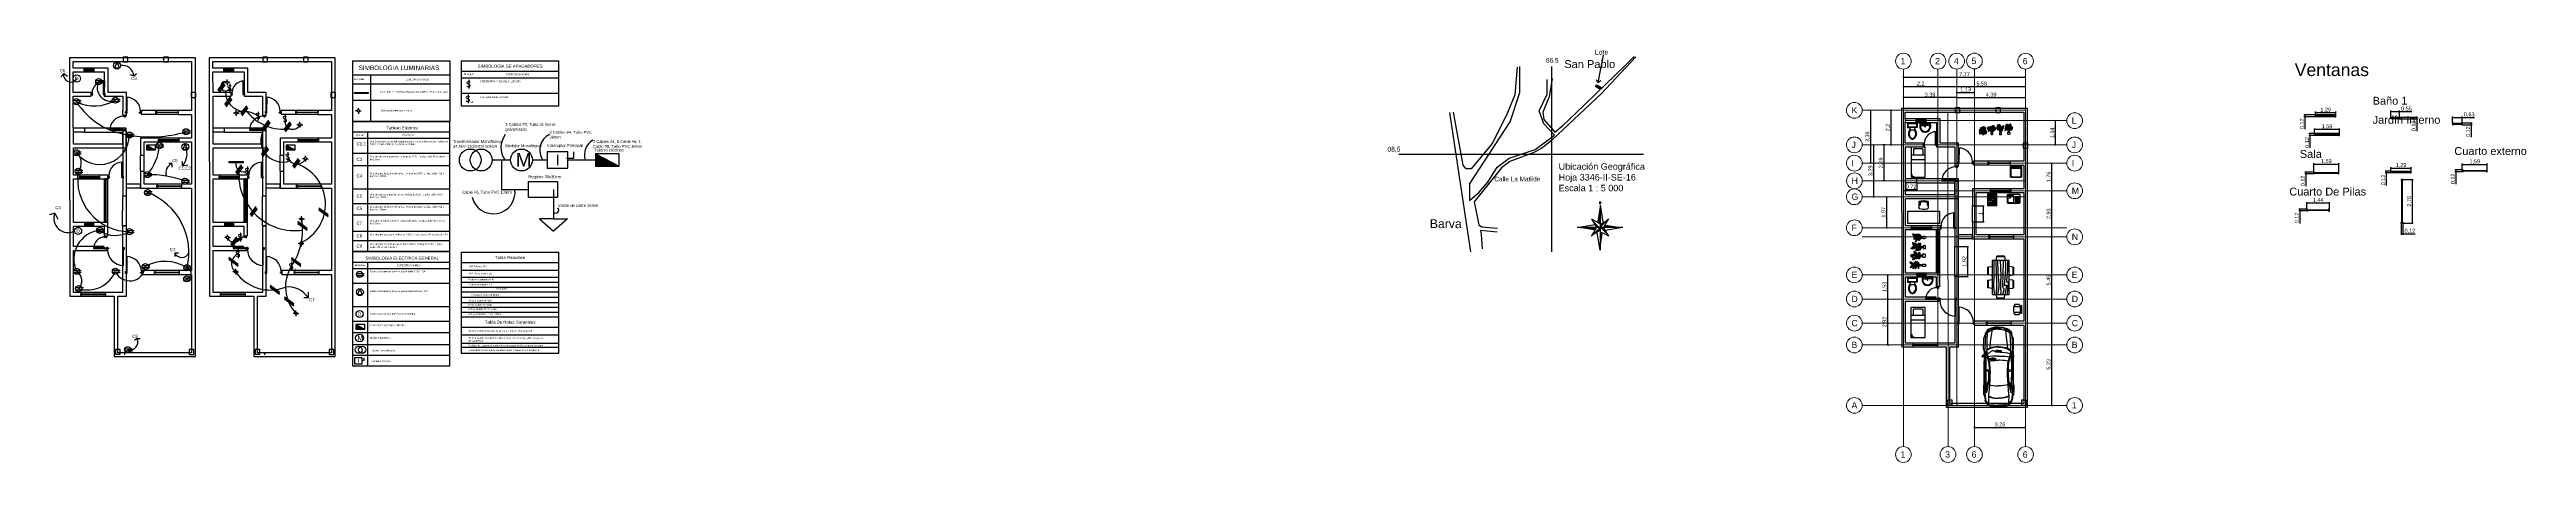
# Model space of a CAD drawing. Header units: metres. Extents: x 68508 to 226087, y -5893 to 20329.
import ezdxf
from ezdxf.enums import TextEntityAlignment as Align

# ---------------------------------------------------------------- set-up
doc = ezdxf.new("R2010")
doc.units = ezdxf.units.M
doc.header["$LTSCALE"] = 0.05
doc.linetypes.add('CONTINUA', pattern=[0])
doc.linetypes.add('RAYITAS', pattern=[0.375, 0.25, -0.125])
for name, color, linetype in [('0 X VARIOS', 7, 'Continuous'), ('AUDIS', 7, 'Continuous'), ('CircuitoTomas', 4, 'Continuous'), ('iluminacion', 3, 'Continuous'), ('Modulares', 2, 'CONTINUA'), ('RefTablero', 6, 'Continuous'), ('Texto', 251, 'Continuous'), ('Varios', 7, 'Continuous'), ('www.dwgautocad.com', 7, 'Continuous')]:
    doc.layers.add(name, color=color, linetype=linetype)
for name, color, linetype, lineweight in [('A310G', 31, 'Continuous', 25), ('A314G', 151, 'Continuous', 25), ('A315G', 31, 'Continuous', 25), ('Acotado', 251, 'Continuous', 15), ('muro', 7, 'Continuous', 30), ('Muros', 7, 'Continuous', 30)]:
    doc.layers.add(name, color=color, linetype=linetype, lineweight=lineweight)
doc.styles.add('LEROY', font='COMPLEX8.SHX')
doc.styles.add('SIMBOLO', font='romans.shx', dxfattribs={"width": 0.7, "oblique": 20})
doc.styles.get("Standard").update_dxf_attribs({"font": 'arial.ttf'})
doc.styles.add('TECNO', font='romans.shx', dxfattribs={"width": 0.7, "oblique": 20})
doc.dimstyles.new('Planta', dxfattribs={"dimscale": 100, "dimtxt": 2.5, "dimasz": 1, "dimexe": 0.6, "dimexo": 0.1, "dimgap": 0.2, "dimtad": 1, "dimlfac": 0.001, "dimtxsty": 'Standard', "dimblk": 'ARCHTICK', "dimcen": 1, "dimdle": 0.0005, "dimadec": 0, "dimazin": 0, "dimtfac": 1, "dimtmove": 0, "dimatfit": 3, "dimfxl": 1, "dimarcsym": 0})

# ---------------------------------------------------------------- blocks, each defined once
blk = doc.blocks.new('*U51')
at = {"layer": 'muro', "color": 7, "linetype": 'Continuous', "lineweight": 30}
for p, q in [((3.44, 0.12), (-0.12, 0.12)), ((0.12, -0.12), (3.44, -0.12))]:
    blk.add_line(p, q, dxfattribs=at)
blk = doc.blocks.new('*U52')
at = {"layer": 'muro', "color": 7, "linetype": 'Continuous', "lineweight": 30}
for p, q in [((0.17, 0.12), (0, 0.12)), ((0, -0.12), (0.17, -0.12))]:
    blk.add_line(p, q, dxfattribs=at)
blk = doc.blocks.new('*U53')
at = {"layer": 'muro', "color": 7, "linetype": 'Continuous', "lineweight": 30}
for p, q in [((2.415, 0.12), (0, 0.12)), ((0, -0.12), (2.415, -0.12))]:
    blk.add_line(p, q, dxfattribs=at)
blk = doc.blocks.new('*U54')
at = {"layer": 'muro', "color": 7, "linetype": 'Continuous', "lineweight": 30}
for p, q in [((0.165, 0.12), (0, 0.12)), ((0, -0.12), (0.165, -0.12))]:
    blk.add_line(p, q, dxfattribs=at)
blk = doc.blocks.new('*U55')
at = {"layer": 'muro', "color": 7, "linetype": 'Continuous', "lineweight": 30}
for p, q in [((1.705, 0.12), (0, 0.12)), ((0, -0.12), (1.465, -0.12))]:
    blk.add_line(p, q, dxfattribs=at)
blk = doc.blocks.new('*U56')
at = {"layer": 'muro', "color": 7, "linetype": 'Continuous', "lineweight": 30}
for p, q in [((2.06, 0.12), (-0.12, 0.12)), ((0.12, -0.12), (2.06, -0.12))]:
    blk.add_line(p, q, dxfattribs=at)
blk = doc.blocks.new('*U57')
at = {"layer": 'muro', "color": 7, "linetype": 'Continuous', "lineweight": 30}
for p, q in [((0.187, 0.12), (0, 0.12)), ((0, -0.12), (0.187, -0.12))]:
    blk.add_line(p, q, dxfattribs=at)
blk = doc.blocks.new('*U58')
at = {"layer": 'muro', "color": 7, "linetype": 'Continuous', "lineweight": 30}
for p, q in [((1.11, 0.12), (0, 0.12)), ((0, -0.12), (0.99, -0.12))]:
    blk.add_line(p, q, dxfattribs=at)
blk = doc.blocks.new('*U59')
at = {"layer": 'muro', "color": 7, "linetype": 'Continuous', "lineweight": 30}
for p, q in [((1.755, 0.12), (0, 0.12)), ((2.08, 0.12), (1.755, 0.12)), ((0.12, -0.12), (1.635, -0.12)), ((1.875, -0.12), (2.08, -0.12))]:
    blk.add_line(p, q, dxfattribs=at)
blk = doc.blocks.new('*U60')
at = {"layer": 'muro', "color": 7, "linetype": 'Continuous', "lineweight": 30}
for p, q in [((2.6, 0.12), (0, 0.12)), ((0, -0.12), (2.48, -0.12))]:
    blk.add_line(p, q, dxfattribs=at)
blk = doc.blocks.new('*U61')
at = {"layer": 'muro', "color": 7, "linetype": 'Continuous', "lineweight": 30}
for p, q in [((0.95, 0.12), (0.12, 0.12)), ((0.12, -0.12), (0.95, -0.12))]:
    blk.add_line(p, q, dxfattribs=at)
blk = doc.blocks.new('*U62')
at = {"layer": 'muro', "color": 7, "linetype": 'Continuous', "lineweight": 30}
for p, q in [((0.74, 0.12), (0.12, 0.12)), ((0.12, -0.12), (0.74, -0.12))]:
    blk.add_line(p, q, dxfattribs=at)
blk = doc.blocks.new('*U63')
at = {"layer": 'muro', "color": 7, "linetype": 'Continuous', "lineweight": 30}
for p, q in [((1.59, 0.12), (0, 0.12)), ((0, -0.12), (1.59, -0.12))]:
    blk.add_line(p, q, dxfattribs=at)
blk = doc.blocks.new('*U64')
at = {"layer": 'muro', "color": 7, "linetype": 'Continuous', "lineweight": 30}
for p, q in [((1.045, 0.12), (0, 0.12)), ((0, -0.12), (0.805, -0.12))]:
    blk.add_line(p, q, dxfattribs=at)
blk = doc.blocks.new('*U65')
at = {"layer": 'muro', "color": 7, "linetype": 'Continuous', "lineweight": 30}
for p, q in [((0.96, 0.12), (-0.12, 0.12)), ((0.12, -0.12), (0.96, -0.12))]:
    blk.add_line(p, q, dxfattribs=at)
blk = doc.blocks.new('*U66')
at = {"layer": 'muro', "color": 7, "linetype": 'Continuous', "lineweight": 30}
for p, q in [((1, 0.12), (1, -0.12)), ((1.02, 0.12), (1, 0.12)), ((1, -0.12), (1.02, -0.12))]:
    blk.add_line(p, q, dxfattribs=at)
blk = doc.blocks.new('*U67')
at = {"layer": 'muro', "color": 7, "linetype": 'Continuous', "lineweight": 30}
for p, q in [((1.065, 0.12), (0, 0.12)), ((0, -0.12), (0.825, -0.12))]:
    blk.add_line(p, q, dxfattribs=at)
blk = doc.blocks.new('*U68')
at = {"layer": 'muro', "color": 7, "linetype": 'Continuous', "lineweight": 30}
for p, q in [((1.02, 0.12), (-0.12, 0.12)), ((0.12, -0.12), (1.02, -0.12))]:
    blk.add_line(p, q, dxfattribs=at)
blk = doc.blocks.new('*U69')
at = {"layer": 'muro', "color": 7, "linetype": 'Continuous', "lineweight": 30}
for p, q in [((1.29, 0.12), (0, 0.12)), ((1.29, 0.12), (1.29, -0.12)), ((0, -0.12), (1.29, -0.12))]:
    blk.add_line(p, q, dxfattribs=at)
blk = doc.blocks.new('*U70')
at = {"layer": 'muro', "color": 7, "linetype": 'Continuous', "lineweight": 30}
for p, q in [((0.825, 0.12), (0, 0.12)), ((0, -0.12), (0.825, -0.12))]:
    blk.add_line(p, q, dxfattribs=at)
blk = doc.blocks.new('*U71')
at = {"layer": 'A314G', "color": 151, "linetype": 'Continuous', "lineweight": 25}
for p, q in [((0.1, 0.085, -1), (0.1, 0.035, -1)), ((0.1, 0.06, -1), (1.49, 0.06, -1)), ((1.49, 0.085, -1), (1.49, 0.035, -1))]:
    blk.add_line(p, q, dxfattribs=at)
at = {"layer": 'A314G', "color": 151, "linetype": 'Continuous', "lineweight": 25, "elevation": -1}
for points in [[(0.05, 0), (0, 0), (0, 0.12), (0.05, 0.12)], [(0.05, 0.085), (0.05, 0.035), (1.54, 0.035), (1.54, 0.085)], [(1.54, 0), (1.59, 0), (1.59, 0.12), (1.54, 0.12)]]:
    blk.add_lwpolyline(points, close=True, dxfattribs=at)
blk = doc.blocks.new('*U72')
at = {"layer": 'A314G', "color": 151, "linetype": 'Continuous', "lineweight": 25}
for p, q in [((0.1, 0.085, -1), (0.1, 0.035, -1)), ((0.1, 0.06, -1), (1.19, 0.06, -1)), ((1.19, 0.085, -1), (1.19, 0.035, -1))]:
    blk.add_line(p, q, dxfattribs=at)
at = {"layer": 'A314G', "color": 151, "linetype": 'Continuous', "lineweight": 25, "elevation": -1}
for points in [[(0.05, 0), (0, 0), (0, 0.12), (0.05, 0.12)], [(0.05, 0.085), (0.05, 0.035), (1.24, 0.035), (1.24, 0.085)], [(1.24, 0), (1.29, 0), (1.29, 0.12), (1.24, 0.12)]]:
    blk.add_lwpolyline(points, close=True, dxfattribs=at)
blk = doc.blocks.new('*U73')
at = {"layer": 'A310G', "color": 31, "linetype": 'Continuous', "lineweight": 25}
for p, q in [((0, 0.12), (1, 0.12)), ((0, 0.12), (0, -0.12)), ((1, 0.12), (1, -0.12)), ((0, -0.12), (1, -0.12))]:
    blk.add_line(p, q, dxfattribs=at)
blk = doc.blocks.new('*U74')
at = {"layer": 'muro', "color": 7, "linetype": 'Continuous', "lineweight": 30}
for p, q in [((0.605, 0.12), (0, 0.12)), ((0.12, -0.12), (0.605, -0.12))]:
    blk.add_line(p, q, dxfattribs=at)
blk = doc.blocks.new('*U75')
at = {"layer": 'muro', "color": 7, "linetype": 'Continuous', "lineweight": 30}
for p, q in [((1.92, 0.12), (0, 0.12)), ((0, -0.12), (1.92, -0.12))]:
    blk.add_line(p, q, dxfattribs=at)
blk = doc.blocks.new('*U76')
at = {"layer": 'muro', "color": 7, "linetype": 'Continuous', "lineweight": 30}
for p, q in [((2.96, 0.12), (0, 0.12)), ((0, -0.12), (2.84, -0.12))]:
    blk.add_line(p, q, dxfattribs=at)
blk = doc.blocks.new('*U77')
at = {"layer": 'muro', "color": 7, "linetype": 'Continuous', "lineweight": 30}
for p, q in [((5.05, 0.12), (0, 0.12)), ((0.12, -0.12), (5.05, -0.12))]:
    blk.add_line(p, q, dxfattribs=at)
blk = doc.blocks.new('*U78')
at = {"layer": 'muro', "color": 7, "linetype": 'Continuous', "lineweight": 30}
for p, q in [((0.295, 0.12), (0, 0.12)), ((0, -0.12), (0.055, -0.12))]:
    blk.add_line(p, q, dxfattribs=at)
blk = doc.blocks.new('*U79')
at = {"layer": 'muro', "color": 7, "linetype": 'Continuous', "lineweight": 30}
for p, q in [((5.055, 0.12), (-0.12, 0.12)), ((0.12, -0.12), (4.815, -0.12))]:
    blk.add_line(p, q, dxfattribs=at)
blk = doc.blocks.new('*U80')
at = {"layer": 'muro', "color": 7, "linetype": 'Continuous', "lineweight": 30}
for p, q in [((0.1775, 0.12), (-0.12, 0.12)), ((0.12, -0.12), (0.1775, -0.12))]:
    blk.add_line(p, q, dxfattribs=at)
blk = doc.blocks.new('*U81')
at = {"layer": 'muro', "color": 7, "linetype": 'Continuous', "lineweight": 30}
for p, q in [((3.54, 0.12), (0, 0.12)), ((0, -0.12), (3.54, -0.12))]:
    blk.add_line(p, q, dxfattribs=at)
blk = doc.blocks.new('*U82')
at = {"layer": 'muro', "color": 7, "linetype": 'Continuous', "lineweight": 30}
for p, q in [((2.94, 0.12), (0.12, 0.12)), ((0, -0.12), (2.7, -0.12))]:
    blk.add_line(p, q, dxfattribs=at)
blk = doc.blocks.new('*U83')
at = {"layer": 'muro', "color": 7, "linetype": 'Continuous', "lineweight": 30}
for p, q in [((2.91, 0.12), (-0.12, 0.12)), ((3.07, 0.12), (2.91, 0.12)), ((0.12, -0.12), (2.79, -0.12)), ((3.03, -0.12), (3.07, -0.12))]:
    blk.add_line(p, q, dxfattribs=at)
blk = doc.blocks.new('*U84')
at = {"layer": 'muro', "color": 7, "linetype": 'Continuous', "lineweight": 30}
for p, q in [((1.38, 0.12), (0, 0.12)), ((0, -0.12), (1.26, -0.12))]:
    blk.add_line(p, q, dxfattribs=at)
blk = doc.blocks.new('*U85')
at = {"layer": 'muro', "color": 7, "linetype": 'Continuous', "lineweight": 30}
for p, q in [((0.85, 0.12), (0.12, 0.12)), ((0.85, -0.12), (0.85, 0.12)), ((1.4, 0.12), (0.85, 0.12)), ((1.4, 0.12), (1.4, -0.12)), ((2.3, 0.12), (1.4, 0.12)), ((0.12, -0.12), (0.85, -0.12)), ((0.85, -0.12), (1.4, -0.12)), ((1.4, -0.12), (2.06, -0.12))]:
    blk.add_line(p, q, dxfattribs=at)
blk = doc.blocks.new('*U86')
at = {"layer": 'muro', "color": 7, "linetype": 'Continuous', "lineweight": 30}
for p, q in [((0.76, 0.12), (-0.12, 0.12)), ((0.12, -0.12), (0.76, -0.12))]:
    blk.add_line(p, q, dxfattribs=at)
blk = doc.blocks.new('*U87')
at = {"layer": 'muro', "color": 7, "linetype": 'Continuous', "lineweight": 30}
for p, q in [((2.06, 0.12), (-0.12, 0.12)), ((0.12, -0.12), (2.06, -0.12))]:
    blk.add_line(p, q, dxfattribs=at)
blk = doc.blocks.new('*U88')
at = {"layer": 'A315G', "color": 31, "linetype": 'Continuous', "lineweight": 25}
for points in [[(0.05, 0), (0, 0), (0, 0.12), (0.05, 0.12)], [(0.05, 0.12), (0.1, 0.12), (0.1, 0.85), (0.05, 0.85)], [(0.05, 0.02), (0.1, 0.02), (0.1, 0.07), (0.05, 0.07)], [(0.78, 0.02), (0.73, 0.02), (0.73, 0.07), (0.78, 0.07)], [(0.78, 0), (0.83, 0), (0.83, 0.12), (0.78, 0.12)]]:
    blk.add_lwpolyline(points, close=True, dxfattribs=at)
blk.add_arc((0.05, 0.12), 0.73, 0, 90, dxfattribs=at)
blk = doc.blocks.new('*U89')
at = {"layer": 'muro', "color": 7, "linetype": 'Continuous', "lineweight": 30}
for p, q in [((3.265, 0.12), (0.12, 0.12)), ((3.265, -0.12), (3.265, 0.12)), ((0.12, -0.12), (3.265, -0.12))]:
    blk.add_line(p, q, dxfattribs=at)
blk = doc.blocks.new('*U90')
at = {"layer": 'muro', "color": 7, "linetype": 'Continuous', "lineweight": 30}
for p, q in [((1.52, 0.12), (0, 0.12)), ((2.96, 0.12), (1.52, 0.12)), ((0, -0.12), (1.52, -0.12)), ((1.52, -0.12), (2.96, -0.12))]:
    blk.add_line(p, q, dxfattribs=at)
blk = doc.blocks.new('*U91')
at = {"layer": 'A315G', "color": 31, "linetype": 'Continuous', "lineweight": 25}
for points in [[(0.05, 0), (0, 0), (0, 0.12), (0.05, 0.12)], [(0.05, 0.12), (0.1, 0.12), (0.1, 1.13), (0.05, 1.13)], [(0.05, 0.02), (0.1, 0.02), (0.1, 0.07), (0.05, 0.07)], [(1.06, 0.02), (1.01, 0.02), (1.01, 0.07), (1.06, 0.07)], [(1.06, 0), (1.11, 0), (1.11, 0.12), (1.06, 0.12)]]:
    blk.add_lwpolyline(points, close=True, dxfattribs=at)
blk.add_arc((0.05, 0.12), 1.01, 0, 90, dxfattribs=at)
blk = doc.blocks.new('*U92')
at = {"layer": 'muro', "color": 7, "linetype": 'Continuous', "lineweight": 30}
for p, q in [((0.61, 0.12), (0, 0.12)), ((0, -0.12), (0.6, -0.12))]:
    blk.add_line(p, q, dxfattribs=at)
blk = doc.blocks.new('*U93')
at = {"layer": 'muro', "color": 7, "linetype": 'Continuous', "lineweight": 30}
for p, q in [((0.575, 0.12), (0, 0.12)), ((3.505, 0.12), (0.575, 0.12)), ((0, -0.12), (0.575, -0.12)), ((0.575, -0.12), (3.505, -0.12))]:
    blk.add_line(p, q, dxfattribs=at)
blk = doc.blocks.new('*U94')
at = {"layer": 'muro', "color": 7, "linetype": 'Continuous', "lineweight": 30}
for p, q in [((0.98, 0.12), (0.98, -0.12)), ((1.06, 0.12), (0.98, 0.12)), ((0.98, -0.12), (1.18, -0.12))]:
    blk.add_line(p, q, dxfattribs=at)
blk = doc.blocks.new('*U95')
at = {"layer": 'muro', "color": 7, "linetype": 'Continuous', "lineweight": 30}
for p, q in [((0, 0.12), (0, 0.12)), ((1.44, 0.12), (0, 0.12)), ((1.44, 0.12), (1.44, -0.12)), ((2.37, 0.12), (1.44, 0.12)), ((2.37, -0.12), (2.37, 0.12)), ((3.56, 0.12), (3.55, 0.12)), ((3.56, -0.12), (3.56, 0.12)), ((0, -0.12), (1.44, -0.12)), ((1.44, -0.12), (2.37, -0.12)), ((3.56, -0.12), (3.56, -0.12))]:
    blk.add_line(p, q, dxfattribs=at)
blk = doc.blocks.new('*U96')
at = {"layer": 'A314G', "color": 151, "linetype": 'Continuous', "lineweight": 25}
for p, q in [((0.1, 0.08, -1), (0.1, 0.03, -1)), ((0.1, 0.06, -1), (1.34, 0.06, -1)), ((1.34, 0.08, -1), (1.34, 0.03, -1))]:
    blk.add_line(p, q, dxfattribs=at)
at = {"layer": 'A314G', "color": 151, "linetype": 'Continuous', "lineweight": 25, "elevation": -1}
for points in [[(0.05, 0), (0, 0), (0, 0.12), (0.05, 0.12)], [(0.05, 0.08), (0.05, 0.03), (1.39, 0.03), (1.39, 0.08)], [(1.39, 0), (1.44, 0), (1.44, 0.12), (1.39, 0.12)]]:
    blk.add_lwpolyline(points, close=True, dxfattribs=at)
blk = doc.blocks.new('*U97')
at = {"layer": 'A315G', "color": 31, "linetype": 'Continuous', "lineweight": 25}
for points in [[(0.05, 0), (0, 0), (0, 0.12), (0.05, 0.12)], [(0.05, 0.12), (0.1, 0.12), (0.1, 1.01), (0.05, 1.01)], [(0.05, 0.02), (0.1, 0.02), (0.1, 0.07), (0.05, 0.07)], [(0.94, 0.02), (0.89, 0.02), (0.89, 0.07), (0.94, 0.07)], [(0.94, 0), (0.99, 0), (0.99, 0.12), (0.94, 0.12)]]:
    blk.add_lwpolyline(points, close=True, dxfattribs=at)
blk.add_arc((0.05, 0.12), 0.892, 0, 90, dxfattribs=at)
blk = doc.blocks.new('*U98')
at = {"layer": 'muro', "color": 7, "linetype": 'Continuous', "lineweight": 30}
for p, q in [((0.15, 0.12), (0.12, 0.12)), ((0, -0.12), (0.15, -0.12)), ((0, -0.12), (0, -0.12))]:
    blk.add_line(p, q, dxfattribs=at)
blk = doc.blocks.new('*U99')
at = {"layer": 'muro', "color": 7, "linetype": 'Continuous', "lineweight": 30}
for p, q in [((0.88, 0.12), (0, 0.12)), ((0, -0.12), (1.11, -0.12))]:
    blk.add_line(p, q, dxfattribs=at)
blk = doc.blocks.new('*U100')
at = {"layer": 'muro', "color": 7, "linetype": 'Continuous', "lineweight": 30}
for p, q in [((1.29, 0.12), (0.12, 0.12)), ((2.12, 0.12), (2.12, -0.12)), ((3.27, 0.12), (2.12, 0.12)), ((-0.12, -0.12), (1.05, -0.12)), ((2.12, -0.12), (3.27, -0.12))]:
    blk.add_line(p, q, dxfattribs=at)
blk = doc.blocks.new('*U101')
at = {"layer": 'muro', "color": 7, "linetype": 'Continuous', "lineweight": 30}
for p, q in [((1.43, 0.12), (-0.12, 0.12)), ((0.12, -0.12), (1.67, -0.12))]:
    blk.add_line(p, q, dxfattribs=at)
blk = doc.blocks.new('*U102')
at = {"layer": 'muro', "color": 7, "linetype": 'Continuous', "lineweight": 30}
for p, q in [((0.425, 0.12), (0, 0.12)), ((0.12, -0.12), (0.665, -0.12))]:
    blk.add_line(p, q, dxfattribs=at)
blk = doc.blocks.new('*U103')
at = {"layer": 'muro', "color": 7, "linetype": 'Continuous', "lineweight": 30}
for p, q in [((1.5075, 0.12), (0, 0.12)), ((0, -0.12), (1.2675, -0.12))]:
    blk.add_line(p, q, dxfattribs=at)
blk = doc.blocks.new('*U104')
at = {"layer": 'muro', "color": 7, "linetype": 'Continuous', "lineweight": 30}
for p, q in [((0.79, 0.12), (0.12, 0.12)), ((0.79, -0.12), (0.79, 0.12)), ((1.41, 0.12), (0.79, 0.12)), ((1.41, 0.12), (1.41, -0.12)), ((2.1, 0.12), (1.41, 0.12)), ((-0.12, -0.12), (0.79, -0.12)), ((0.79, -0.12), (1.41, -0.12)), ((1.41, -0.12), (2.1, -0.12))]:
    blk.add_line(p, q, dxfattribs=at)
blk = doc.blocks.new('*U105')
at = {"layer": 'A314G', "color": 151, "linetype": 'Continuous', "lineweight": 25}
for p, q in [((0.1, 0.085, -1), (0.1, 0.035, -1)), ((0.1, 0.06, -1), (0.525, 0.06, -1)), ((0.525, 0.085, -1), (0.525, 0.035, -1))]:
    blk.add_line(p, q, dxfattribs=at)
at = {"layer": 'A314G', "color": 151, "linetype": 'Continuous', "lineweight": 25, "elevation": -1}
for points in [[(0.05, 0), (0, 0), (0, 0.12), (0.05, 0.12)], [(0.05, 0.085), (0.05, 0.035), (0.575, 0.035), (0.575, 0.085)], [(0.575, 0), (0.625, 0), (0.625, 0.12), (0.575, 0.12)]]:
    blk.add_lwpolyline(points, close=True, dxfattribs=at)
blk = doc.blocks.new('*U106')
at = {"layer": 'muro', "color": 7, "linetype": 'Continuous', "lineweight": 30}
for p, q in [((0.54, 0.12), (0.12, 0.12)), ((2.08, 0.12), (0.78, 0.12)), ((4.36, 0.12), (2.32, 0.12)), ((5.37, 0.12), (4.6, 0.12)), ((7.34, 0.12), (5.61, 0.12)), ((10.34, 0.12), (7.58, 0.12)), ((-0.12, -0.12), (0.66, -0.12)), ((0.66, -0.12), (2.2, -0.12)), ((2.2, -0.12), (4.48, -0.12)), ((4.48, -0.12), (5.49, -0.12)), ((5.49, -0.12), (7.46, -0.12)), ((7.46, -0.12), (10.46, -0.12))]:
    blk.add_line(p, q, dxfattribs=at)
blk = doc.blocks.new('*U107')
at = {"layer": 'A315G', "color": 31, "linetype": 'Continuous', "lineweight": 25}
for points in [[(0.05, 0), (0, 0), (0, 0.12), (0.05, 0.12)], [(0.05, 0.12), (0.1, 0.12), (0.1, 0.9), (0.05, 0.9)], [(0.05, 0.02), (0.1, 0.02), (0.1, 0.07), (0.05, 0.07)], [(0.83, 0.02), (0.78, 0.02), (0.78, 0.07), (0.83, 0.07)], [(0.83, 0), (0.88, 0), (0.88, 0.12), (0.83, 0.12)]]:
    blk.add_lwpolyline(points, close=True, dxfattribs=at)
at = {"layer": 'A315G', "color": 31, "linetype": 'Continuous', "lineweight": 25, "extrusion": (0, 0, -1)}
blk.add_arc((-0.05, 0.12), 0.78, 90, 180, dxfattribs=at)
blk = doc.blocks.new('*U108')
at = {"layer": 'A310G', "color": 31, "linetype": 'Continuous', "lineweight": 25}
for p, q in [((0, 0.12), (0.89, 0.12)), ((0, 0.12), (0, -0.12)), ((0.89, 0.12), (0.89, -0.12)), ((0, -0.12), (0.89, -0.12))]:
    blk.add_line(p, q, dxfattribs=at)
blk = doc.blocks.new('*U109')
at = {"layer": 'muro', "color": 7, "linetype": 'Continuous', "lineweight": 30}
for p, q in [((0, -0.12), (0, 0.12)), ((0, 0.12), (0, 0.12)), ((1.92, 0.12), (1.92, -0.12)), ((1.92, -0.12), (1.92, -0.12))]:
    blk.add_line(p, q, dxfattribs=at)
blk = doc.blocks.new('*U110')
at = {"layer": 'A310G', "color": 31, "linetype": 'Continuous', "lineweight": 25}
for p, q in [((0, 0.12), (1.92, 0.12)), ((0, 0.12), (0, -0.12)), ((1.92, 0.12), (1.92, -0.12)), ((0, -0.12), (1.92, -0.12))]:
    blk.add_line(p, q, dxfattribs=at)
blk = doc.blocks.new('*U111')
at = {"layer": 'A315G', "color": 31, "linetype": 'Continuous', "lineweight": 25}
for points in [[(0.05, 0), (0, 0), (0, 0.12), (0.05, 0.12)], [(0.05, 0.12), (0.1, 0.12), (0.1, 1.005), (0.05, 1.005)], [(0.05, 0.02), (0.1, 0.02), (0.1, 0.07), (0.05, 0.07)], [(0.935, 0.02), (0.885, 0.02), (0.885, 0.07), (0.935, 0.07)], [(0.935, 0), (0.985, 0), (0.985, 0.12), (0.935, 0.12)]]:
    blk.add_lwpolyline(points, close=True, dxfattribs=at)
blk.add_arc((0.05, 0.12), 0.885, 0, 90, dxfattribs=at)
blk = doc.blocks.new('*U112')
at = {"layer": 'muro', "color": 7, "linetype": 'Continuous', "lineweight": 30}
for p, q in [((1.13, 0.12), (-0.12, 0.12)), ((0.12, -0.12), (0.89, -0.12))]:
    blk.add_line(p, q, dxfattribs=at)
blk = doc.blocks.new('*U113')
at = {"layer": 'muro', "color": 7, "linetype": 'Continuous', "lineweight": 30}
for p, q in [((3.25, 0.12), (-0.12, 0.12)), ((0.12, -0.12), (3.25, -0.12))]:
    blk.add_line(p, q, dxfattribs=at)
blk = doc.blocks.new('*U114')
at = {"layer": 'muro', "color": 7, "linetype": 'Continuous', "lineweight": 30}
for p, q in [((2.53, 0.12), (0.12, 0.12)), ((-0.12, -0.12), (2.53, -0.12))]:
    blk.add_line(p, q, dxfattribs=at)
blk = doc.blocks.new('*U115')
at = {"layer": 'muro', "color": 7, "linetype": 'Continuous', "lineweight": 30}
for p, q in [((0.71, 0.12), (0.71, -0.12)), ((0.72, 0.12), (0.71, 0.12)), ((0.71, -0.12), (0.72, -0.12))]:
    blk.add_line(p, q, dxfattribs=at)
blk = doc.blocks.new('*U116')
at = {"layer": 'A310G', "color": 31, "linetype": 'Continuous', "lineweight": 25}
for p, q in [((0, 0.12), (0.71, 0.12)), ((0, 0.12), (0, -0.12)), ((0.71, 0.12), (0.71, -0.12)), ((0, -0.12), (0.71, -0.12))]:
    blk.add_line(p, q, dxfattribs=at)
blk = doc.blocks.new('*U117')
at = {"layer": 'muro', "color": 7, "linetype": 'Continuous', "lineweight": 30}
for p, q in [((2.19, 0.12), (0.12, 0.12)), ((2.35, 0.12), (2.19, 0.12)), ((0.12, -0.12), (2.19, -0.12)), ((2.19, -0.12), (2.35, -0.12))]:
    blk.add_line(p, q, dxfattribs=at)
blk = doc.blocks.new('*U118')
at = {"layer": 'A315G', "color": 31, "linetype": 'Continuous', "lineweight": 25}
for points in [[(0.05, 0), (0, 0), (0, 0.12), (0.05, 0.12)], [(0.05, 0.12), (0.1, 0.12), (0.1, 1.01), (0.05, 1.01)], [(0.05, 0.02), (0.1, 0.02), (0.1, 0.07), (0.05, 0.07)], [(0.94, 0.02), (0.89, 0.02), (0.89, 0.07), (0.94, 0.07)], [(0.94, 0), (0.99, 0), (0.99, 0.12), (0.94, 0.12)]]:
    blk.add_lwpolyline(points, close=True, dxfattribs=at)
at = {"layer": 'A315G', "color": 31, "linetype": 'Continuous', "lineweight": 25, "extrusion": (-2.48837e-29, 0, -1)}
blk.add_arc((-0.05, 0.12), 0.89, 90, 180, dxfattribs=at)
blk = doc.blocks.new('*U119')
at = {"layer": 'muro', "color": 7, "linetype": 'Continuous', "lineweight": 30}
for p, q in [((2.8775, 0.12), (0.12, 0.12)), ((0, -0.12), (2.8775, -0.12))]:
    blk.add_line(p, q, dxfattribs=at)
blk = doc.blocks.new('*U120')
at = {"layer": 'A314G', "color": 151, "linetype": 'Continuous', "lineweight": 25}
for p, q in [((0.1, 0.085, -1), (0.1, 0.035, -1)), ((0.1, 0.06, -1), (2.6575, 0.06, -1)), ((2.6575, 0.085, -1), (2.6575, 0.035, -1))]:
    blk.add_line(p, q, dxfattribs=at)
at = {"layer": 'A314G', "color": 151, "linetype": 'Continuous', "lineweight": 25, "elevation": -1}
for points in [[(0.05, 0), (0, 0), (0, 0.12), (0.05, 0.12)], [(0.05, 0.085), (0.05, 0.035), (2.7075, 0.035), (2.7075, 0.085)], [(2.7075, 0), (2.7575, 0), (2.7575, 0.12), (2.7075, 0.12)]]:
    blk.add_lwpolyline(points, close=True, dxfattribs=at)
blk = doc.blocks.new('*U121')
at = {"layer": 'A314G', "color": 151, "linetype": 'Continuous', "lineweight": 25}
for p, q in [((0.1, 0.085, -1), (0.1, 0.035, -1)), ((0.1, 0.06, -1), (0.45, 0.06, -1)), ((0.45, 0.085, -1), (0.45, 0.035, -1))]:
    blk.add_line(p, q, dxfattribs=at)
at = {"layer": 'A314G', "color": 151, "linetype": 'Continuous', "lineweight": 25, "elevation": -1}
for points in [[(0.05, 0), (0, 0), (0, 0.12), (0.05, 0.12)], [(0.05, 0.085), (0.05, 0.035), (0.5, 0.035), (0.5, 0.085)], [(0.5, 0), (0.55, 0), (0.55, 0.12), (0.5, 0.12)]]:
    blk.add_lwpolyline(points, close=True, dxfattribs=at)
blk = doc.blocks.new('*U122')
at = {"layer": 'A315G', "color": 31, "linetype": 'Continuous', "lineweight": 25}
for points in [[(0.05, 0), (0, 0), (0, 0.12), (0.05, 0.12)], [(0.05, 0.12), (0.1, 0.12), (0.1, 1.075), (0.05, 1.075)], [(0.05, 0.02), (0.1, 0.02), (0.1, 0.07), (0.05, 0.07)], [(1.005, 0.02), (0.955, 0.02), (0.955, 0.07), (1.005, 0.07)], [(1.005, 0), (1.055, 0), (1.055, 0.12), (1.005, 0.12)]]:
    blk.add_lwpolyline(points, close=True, dxfattribs=at)
blk.add_arc((0.05, 0.12), 0.955, 0, 90, dxfattribs=at)
blk = doc.blocks.new('*U123')
at = {"layer": 'muro', "color": 7, "linetype": 'Continuous', "lineweight": 30, "extrusion": (1, 0, 0)}
for p, q in [((0, -0.15, -0.15), (0, 0.15, -0.15)), ((0, 0.15, -0.15), (0, 0.15, 0.15)), ((0, 0.15, 0.15), (0, -0.15, 0.15)), ((0, -0.15, 0.15), (0, -0.15, -0.15))]:
    blk.add_line(p, q, dxfattribs=at)
blk = doc.blocks.new('*U124')
at = {"layer": 'muro', "color": 7, "linetype": 'Continuous', "lineweight": 30, "extrusion": (1, 0, 0)}
for p, q in [((0, -0.15, -0.15), (0, 0.15, -0.15)), ((0, 0.15, -0.15), (0, 0.15, 0.15)), ((0, 0.15, 0.15), (0, -0.15, 0.15)), ((0, -0.15, 0.15), (0, -0.15, -0.15))]:
    blk.add_line(p, q, dxfattribs=at)
blk = doc.blocks.new('*U125')
at = {"layer": 'muro', "color": 7, "linetype": 'Continuous', "lineweight": 30, "extrusion": (1, 0, 0)}
for p, q in [((0, -0.15, -0.15), (0, 0.15, -0.15)), ((0, 0.15, -0.15), (0, 0.15, 0.15)), ((0, 0.15, 0.15), (0, -0.15, 0.15)), ((0, -0.15, 0.15), (0, -0.15, -0.15))]:
    blk.add_line(p, q, dxfattribs=at)
blk = doc.blocks.new('*U126')
at = {"layer": 'muro', "color": 7, "linetype": 'Continuous', "lineweight": 30, "extrusion": (1, 0, 0)}
for p, q in [((0, -0.15, -0.15), (0, 0.15, -0.15)), ((0, 0.15, -0.15), (0, 0.15, 0.15)), ((0, 0.15, 0.15), (0, -0.15, 0.15)), ((0, -0.15, 0.15), (0, -0.15, -0.15))]:
    blk.add_line(p, q, dxfattribs=at)
blk = doc.blocks.new('*U127')
at = {"layer": 'muro', "color": 7, "linetype": 'Continuous', "lineweight": 30, "extrusion": (1, 0, 0)}
for p, q in [((0, -0.15, -0.15), (0, 0.15, -0.15)), ((0, 0.15, -0.15), (0, 0.15, 0.15)), ((0, 0.15, 0.15), (0, -0.15, 0.15)), ((0, -0.15, 0.15), (0, -0.15, -0.15))]:
    blk.add_line(p, q, dxfattribs=at)
blk = doc.blocks.new('_ArchTick')
at = {"color": 0, "linetype": 'ByBlock', "const_width": 0.15}
blk.add_lwpolyline([(-0.5, -0.5), (0.5, 0.5)], dxfattribs=at)
blk = doc.blocks.new('*D128')
at = {"layer": 'Acotado', "color": 0, "lineweight": -2, "transparency": 16777216}
for p, q in [((186448, 18587), (186448, 18637)), ((186448, 18577), (194223, 18577)), ((194223, 18587), (194223, 18637))]:
    blk.add_line(p, q, dxfattribs=at)
at = {"layer": 'Defpoints', "color": 0, "transparency": 16777216}
for p in [(186448, 18577), (194223, 18577), (194223, 18577)]:
    blk.add_point(p, dxfattribs=at)
at = {"layer": 'Acotado', "color": 0, "lineweight": -2, "transparency": 16777216, "xscale": 100, "yscale": 100, "zscale": 100, "rotation": 180}
blk.add_blockref('_ArchTick', (186448, 18577), dxfattribs=at)
at = {"layer": 'Acotado', "color": 0, "lineweight": -2, "transparency": 16777216, "xscale": 100, "yscale": 100, "zscale": 100}
blk.add_blockref('_ArchTick', (194223, 18577), dxfattribs=at)
at = {"layer": 'Acotado', "color": 0, "transparency": 16777216, "insert": (190335, 18747), "char_height": 250, "attachment_point": 5}
blk.add_mtext('7,77', dxfattribs=at)
blk = doc.blocks.new('*D129')
at = {"layer": 'Acotado', "color": 0, "lineweight": -2, "transparency": 16777216}
for p, q in [((186448, 17988), (186448, 18038)), ((186448, 17978), (188648, 17978)), ((188648, 17988), (188648, 18038))]:
    blk.add_line(p, q, dxfattribs=at)
at = {"layer": 'Defpoints', "color": 0, "transparency": 16777216}
for p in [(186448, 17978), (188648, 17978), (188648, 17978)]:
    blk.add_point(p, dxfattribs=at)
at = {"layer": 'Acotado', "color": 0, "lineweight": -2, "transparency": 16777216, "xscale": 100, "yscale": 100, "zscale": 100, "rotation": 180}
blk.add_blockref('_ArchTick', (186448, 17978), dxfattribs=at)
at = {"layer": 'Acotado', "color": 0, "lineweight": -2, "transparency": 16777216, "xscale": 100, "yscale": 100, "zscale": 100}
blk.add_blockref('_ArchTick', (188648, 17978), dxfattribs=at)
at = {"layer": 'Acotado', "color": 0, "transparency": 16777216, "insert": (187548, 18148), "char_height": 250, "attachment_point": 5}
blk.add_mtext('2,2', dxfattribs=at)
blk = doc.blocks.new('*D130')
at = {"layer": 'Acotado', "color": 0, "lineweight": -2, "transparency": 16777216}
for p, q in [((188647, 17978), (194223, 17978)), ((188648, 17988), (188648, 18038)), ((194223, 17988), (194223, 18038))]:
    blk.add_line(p, q, dxfattribs=at)
at = {"layer": 'Defpoints', "color": 0, "transparency": 16777216}
for p in [(188648, 17978), (194223, 17978), (194223, 17978)]:
    blk.add_point(p, dxfattribs=at)
at = {"layer": 'Acotado', "color": 0, "lineweight": -2, "transparency": 16777216, "xscale": 100, "yscale": 100, "zscale": 100, "rotation": 180}
blk.add_blockref('_ArchTick', (188648, 17978), dxfattribs=at)
at = {"layer": 'Acotado', "color": 0, "lineweight": -2, "transparency": 16777216, "xscale": 100, "yscale": 100, "zscale": 100}
blk.add_blockref('_ArchTick', (194223, 17978), dxfattribs=at)
at = {"layer": 'Acotado', "color": 0, "transparency": 16777216, "insert": (191435, 18148), "char_height": 250, "attachment_point": 5}
blk.add_mtext('5,58', dxfattribs=at)
blk = doc.blocks.new('*D131')
at = {"layer": 'Acotado', "color": 0, "lineweight": -2, "transparency": 16777216}
for p, q in [((196111, 15818), (196111, 14276)), ((196121, 15818), (196171, 15818)), ((196121, 14276), (196171, 14276))]:
    blk.add_line(p, q, dxfattribs=at)
at = {"layer": 'Defpoints', "color": 0, "transparency": 16777216}
for p in [(196111, 15818), (196111, 14276), (196111, 14276)]:
    blk.add_point(p, dxfattribs=at)
at = {"layer": 'Acotado', "color": 0, "lineweight": -2, "transparency": 16777216, "xscale": 100, "yscale": 100, "zscale": 100}
for p, rotation in [((196111, 15818), 90), ((196111, 14276), 270)]:
    blk.add_blockref('_ArchTick', p, dxfattribs=dict(at, rotation=rotation))
at = {"layer": 'Acotado', "color": 0, "transparency": 16777216, "insert": (195941, 15047), "char_height": 250, "attachment_point": 5, "rotation": 90}
blk.add_mtext('1,54', dxfattribs=at)
blk = doc.blocks.new('*D132')
at = {"layer": 'Acotado', "color": 0, "lineweight": -2, "transparency": 16777216}
for p, q in [((185649, 16474), (185649, 14276)), ((185659, 16474), (185709, 16474)), ((185659, 14276), (185709, 14276))]:
    blk.add_line(p, q, dxfattribs=at)
at = {"layer": 'Defpoints', "color": 0, "transparency": 16777216}
for p in [(185649, 16474), (185649, 14276), (185649, 14276)]:
    blk.add_point(p, dxfattribs=at)
at = {"layer": 'Acotado', "color": 0, "lineweight": -2, "transparency": 16777216, "xscale": 100, "yscale": 100, "zscale": 100}
for p, rotation in [((185649, 16474), 90), ((185649, 14276), 270)]:
    blk.add_blockref('_ArchTick', p, dxfattribs=dict(at, rotation=rotation))
at = {"layer": 'Acotado', "color": 0, "transparency": 16777216, "insert": (185479, 15375), "char_height": 250, "attachment_point": 5, "rotation": 90}
blk.add_mtext('2,2', dxfattribs=at)
blk = doc.blocks.new('*D133')
at = {"layer": 'Acotado', "color": 0, "lineweight": -2, "transparency": 16777216}
for p, q in [((184541, 14276), (184541, 10982)), ((184551, 14276), (184601, 14276)), ((184551, 10982), (184601, 10982))]:
    blk.add_line(p, q, dxfattribs=at)
at = {"layer": 'Defpoints', "color": 0, "transparency": 16777216}
for p in [(184541, 14276), (184541, 10982), (184541, 10982)]:
    blk.add_point(p, dxfattribs=at)
at = {"layer": 'Acotado', "color": 0, "lineweight": -2, "transparency": 16777216, "xscale": 100, "yscale": 100, "zscale": 100}
for p, rotation in [((184541, 14276), 90), ((184541, 10982), 270)]:
    blk.add_blockref('_ArchTick', p, dxfattribs=dict(at, rotation=rotation))
at = {"layer": 'Acotado', "color": 0, "transparency": 16777216, "insert": (184371, 12629), "char_height": 250, "attachment_point": 5, "rotation": 90}
blk.add_mtext('3,29', dxfattribs=at)
blk = doc.blocks.new('*D134')
at = {"layer": 'Acotado', "color": 0, "lineweight": -2, "transparency": 16777216}
for p, q in [((185289, 14276), (185135, 14276)), ((185195, 14276), (185195, 11992)), ((185289, 11992), (185135, 11992))]:
    blk.add_line(p, q, dxfattribs=at)
at = {"layer": 'Defpoints', "color": 0, "transparency": 16777216}
for p in [(185299, 14276), (185195, 11992), (185299, 11992)]:
    blk.add_point(p, dxfattribs=at)
at = {"layer": 'Acotado', "color": 0, "lineweight": -2, "transparency": 16777216, "xscale": 100, "yscale": 100, "zscale": 100}
for p, rotation in [((185195, 14276), 90), ((185195, 11992), 270)]:
    blk.add_blockref('_ArchTick', p, dxfattribs=dict(at, rotation=rotation))
at = {"layer": 'Acotado', "color": 0, "transparency": 16777216, "insert": (185025, 13134), "char_height": 250, "attachment_point": 5, "rotation": 90}
blk.add_mtext('2,28', dxfattribs=at)
blk = doc.blocks.new('*D135')
at = {"layer": 'Acotado', "color": 0, "lineweight": -2, "transparency": 16777216}
for p, q in [((185376, 10982), (185376, 9012)), ((185386, 10982), (185436, 10982)), ((185386, 9012), (185436, 9012))]:
    blk.add_line(p, q, dxfattribs=at)
at = {"layer": 'Defpoints', "color": 0, "transparency": 16777216}
for p in [(185376, 10982), (185376, 9012), (185376, 9012)]:
    blk.add_point(p, dxfattribs=at)
at = {"layer": 'Acotado', "color": 0, "lineweight": -2, "transparency": 16777216, "xscale": 100, "yscale": 100, "zscale": 100}
for p, rotation in [((185376, 10982), 90), ((185376, 9012), 270)]:
    blk.add_blockref('_ArchTick', p, dxfattribs=dict(at, rotation=rotation))
at = {"layer": 'Acotado', "color": 0, "transparency": 16777216, "insert": (185206, 9997), "char_height": 250, "attachment_point": 5, "rotation": 90}
blk.add_mtext('1,97', dxfattribs=at)
blk = doc.blocks.new('*D136')
at = {"layer": 'Acotado', "color": 0, "lineweight": -2, "transparency": 16777216}
for p, q in [((195875, 11362), (195875, 8437)), ((195885, 11362), (195935, 11362)), ((195885, 8437), (195935, 8437))]:
    blk.add_line(p, q, dxfattribs=at)
at = {"layer": 'Defpoints', "color": 0, "transparency": 16777216}
for p in [(195875, 11362), (195875, 8437), (195875, 8437)]:
    blk.add_point(p, dxfattribs=at)
at = {"layer": 'Acotado', "color": 0, "lineweight": -2, "transparency": 16777216, "xscale": 100, "yscale": 100, "zscale": 100}
for p, rotation in [((195875, 11362), 90), ((195875, 8437), 270)]:
    blk.add_blockref('_ArchTick', p, dxfattribs=dict(at, rotation=rotation))
at = {"layer": 'Acotado', "color": 0, "transparency": 16777216, "insert": (195705, 9899), "char_height": 250, "attachment_point": 5, "rotation": 90}
blk.add_mtext('2,93', dxfattribs=at)
blk = doc.blocks.new('*D137')
at = {"layer": 'Acotado', "color": 0, "lineweight": -2, "transparency": 16777216}
for p, q in [((195875, 13117), (195875, 11362)), ((195885, 13117), (195935, 13117)), ((195885, 11362), (195935, 11362))]:
    blk.add_line(p, q, dxfattribs=at)
at = {"layer": 'Defpoints', "color": 0, "transparency": 16777216}
for p in [(195875, 13117), (195875, 11362), (195875, 11362)]:
    blk.add_point(p, dxfattribs=at)
at = {"layer": 'Acotado', "color": 0, "lineweight": -2, "transparency": 16777216, "xscale": 100, "yscale": 100, "zscale": 100}
for p, rotation in [((195875, 13117), 90), ((195875, 11362), 270)]:
    blk.add_blockref('_ArchTick', p, dxfattribs=dict(at, rotation=rotation))
at = {"layer": 'Acotado', "color": 0, "transparency": 16777216, "insert": (195705, 12239), "char_height": 250, "attachment_point": 5, "rotation": 90}
blk.add_mtext('1,76', dxfattribs=at)
blk = doc.blocks.new('*D138')
at = {"layer": 'Acotado', "color": 0, "lineweight": -2, "transparency": 16777216}
for p, q in [((195875, 8437), (195875, 2952)), ((195885, 8437), (195935, 8437)), ((195885, 2952), (195935, 2952))]:
    blk.add_line(p, q, dxfattribs=at)
at = {"layer": 'Defpoints', "color": 0, "transparency": 16777216}
for p in [(195875, 8437), (195875, 2952), (195875, 2952)]:
    blk.add_point(p, dxfattribs=at)
at = {"layer": 'Acotado', "color": 0, "lineweight": -2, "transparency": 16777216, "xscale": 100, "yscale": 100, "zscale": 100}
for p, rotation in [((195875, 8437), 90), ((195875, 2952), 270)]:
    blk.add_blockref('_ArchTick', p, dxfattribs=dict(at, rotation=rotation))
at = {"layer": 'Acotado', "color": 0, "transparency": 16777216, "insert": (195705, 5694), "char_height": 250, "attachment_point": 5, "rotation": 90}
blk.add_mtext('5,49', dxfattribs=at)
blk = doc.blocks.new('*D139')
at = {"layer": 'Acotado', "color": 0, "lineweight": -2, "transparency": 16777216}
for p, q in [((195875, 2952), (195875, -2273)), ((195885, 2952), (195935, 2952)), ((195885, -2273), (195935, -2273))]:
    blk.add_line(p, q, dxfattribs=at)
at = {"layer": 'Defpoints', "color": 0, "transparency": 16777216}
for p in [(195875, 2952), (195875, -2273), (195875, -2273)]:
    blk.add_point(p, dxfattribs=at)
at = {"layer": 'Acotado', "color": 0, "lineweight": -2, "transparency": 16777216, "xscale": 100, "yscale": 100, "zscale": 100}
for p, rotation in [((195875, 2952), 90), ((195875, -2273), 270)]:
    blk.add_blockref('_ArchTick', p, dxfattribs=dict(at, rotation=rotation))
at = {"layer": 'Acotado', "color": 0, "transparency": 16777216, "insert": (195705, 339), "char_height": 250, "attachment_point": 5, "rotation": 90}
blk.add_mtext('5,23', dxfattribs=at)
blk = doc.blocks.new('*D140')
at = {"layer": 'Acotado', "color": 0, "lineweight": -2, "transparency": 16777216}
for p, q in [((189838, 17289), (189838, 17339)), ((194223, 17289), (194223, 17339)), ((189837, 17279), (194223, 17279))]:
    blk.add_line(p, q, dxfattribs=at)
at = {"layer": 'Defpoints', "color": 0, "transparency": 16777216}
for p in [(189838, 17279), (194223, 17279), (194223, 17279)]:
    blk.add_point(p, dxfattribs=at)
at = {"layer": 'Acotado', "color": 0, "lineweight": -2, "transparency": 16777216, "xscale": 100, "yscale": 100, "zscale": 100, "rotation": 180}
blk.add_blockref('_ArchTick', (189838, 17279), dxfattribs=at)
at = {"layer": 'Acotado', "color": 0, "lineweight": -2, "transparency": 16777216, "xscale": 100, "yscale": 100, "zscale": 100}
blk.add_blockref('_ArchTick', (194223, 17279), dxfattribs=at)
at = {"layer": 'Acotado', "color": 0, "transparency": 16777216, "insert": (192030, 17449), "char_height": 250, "attachment_point": 5}
blk.add_mtext('4,39', dxfattribs=at)
blk = doc.blocks.new('*D141')
at = {"layer": 'Acotado', "color": 0, "lineweight": -2, "transparency": 16777216}
for p, q in [((186448, 17289), (186448, 17339)), ((189838, 17289), (189838, 17339)), ((189838, 17279), (186448, 17279))]:
    blk.add_line(p, q, dxfattribs=at)
at = {"layer": 'Defpoints', "color": 0, "transparency": 16777216}
for p in [(186448, 17279), (186448, 17279), (189838, 17279)]:
    blk.add_point(p, dxfattribs=at)
at = {"layer": 'Acotado', "color": 0, "lineweight": -2, "transparency": 16777216, "xscale": 100, "yscale": 100, "zscale": 100, "rotation": 180}
blk.add_blockref('_ArchTick', (186448, 17279), dxfattribs=at)
at = {"layer": 'Acotado', "color": 0, "lineweight": -2, "transparency": 16777216, "xscale": 100, "yscale": 100, "zscale": 100}
blk.add_blockref('_ArchTick', (189838, 17279), dxfattribs=at)
at = {"layer": 'Acotado', "color": 0, "transparency": 16777216, "insert": (188143, 17449), "char_height": 250, "attachment_point": 5}
blk.add_mtext('3,39', dxfattribs=at)
blk = doc.blocks.new('*D142')
at = {"layer": 'Acotado', "color": 0, "lineweight": -2, "transparency": 16777216}
for p, q in [((190967, -3677), (194223, -3677)), ((190968, -3667), (190968, -3617)), ((194223, -3667), (194223, -3617))]:
    blk.add_line(p, q, dxfattribs=at)
at = {"layer": 'Defpoints', "color": 0, "transparency": 16777216}
for p in [(190968, -3677), (194223, -3677), (194223, -3677)]:
    blk.add_point(p, dxfattribs=at)
at = {"layer": 'Acotado', "color": 0, "lineweight": -2, "transparency": 16777216, "xscale": 100, "yscale": 100, "zscale": 100, "rotation": 180}
blk.add_blockref('_ArchTick', (190968, -3677), dxfattribs=at)
at = {"layer": 'Acotado', "color": 0, "lineweight": -2, "transparency": 16777216, "xscale": 100, "yscale": 100, "zscale": 100}
blk.add_blockref('_ArchTick', (194223, -3677), dxfattribs=at)
at = {"layer": 'Acotado', "color": 0, "transparency": 16777216, "insert": (192595, -3506), "char_height": 250, "attachment_point": 5}
blk.add_mtext('3,26', dxfattribs=at)
blk = doc.blocks.new('*D143')
at = {"layer": 'Acotado', "color": 0, "lineweight": -2, "transparency": 16777216}
for p, q in [((185440, 6014), (185440, 4484)), ((185450, 6014), (185500, 6014)), ((185450, 4484), (185500, 4484))]:
    blk.add_line(p, q, dxfattribs=at)
at = {"layer": 'Defpoints', "color": 0, "transparency": 16777216}
for p in [(185440, 6014), (185440, 4484), (185440, 4484)]:
    blk.add_point(p, dxfattribs=at)
at = {"layer": 'Acotado', "color": 0, "lineweight": -2, "transparency": 16777216, "xscale": 100, "yscale": 100, "zscale": 100}
for p, rotation in [((185440, 6014), 90), ((185440, 4484), 270)]:
    blk.add_blockref('_ArchTick', p, dxfattribs=dict(at, rotation=rotation))
at = {"layer": 'Acotado', "color": 0, "transparency": 16777216, "insert": (185269, 5249), "char_height": 250, "attachment_point": 5, "rotation": 90}
blk.add_mtext('1,53', dxfattribs=at)
blk = doc.blocks.new('*D144')
at = {"layer": 'Acotado', "color": 0, "lineweight": -2, "transparency": 16777216}
for p, q in [((185440, 4484), (185440, 1564)), ((185450, 4484), (185500, 4484)), ((185450, 1564), (185500, 1564))]:
    blk.add_line(p, q, dxfattribs=at)
at = {"layer": 'Defpoints', "color": 0, "transparency": 16777216}
for p in [(185440, 4484), (185440, 1564), (185440, 1564)]:
    blk.add_point(p, dxfattribs=at)
at = {"layer": 'Acotado', "color": 0, "lineweight": -2, "transparency": 16777216, "xscale": 100, "yscale": 100, "zscale": 100}
for p, rotation in [((185440, 4484), 90), ((185440, 1564), 270)]:
    blk.add_blockref('_ArchTick', p, dxfattribs=dict(at, rotation=rotation))
at = {"layer": 'Acotado', "color": 0, "transparency": 16777216, "insert": (185269, 3024), "char_height": 250, "attachment_point": 5, "rotation": 90}
blk.add_mtext('2,92', dxfattribs=at)
blk = doc.blocks.new('a64')
at = {"layer": 'AUDIS'}
for p, q in [((1049.5, 16548.4), (1049.6, 16552.5)), ((1049.5, 16548.4), (1049.6, 16544.3)), ((1049.6, 16552.5), (1050.1, 16557.1)), ((1050.1, 16557.1), (1050.9, 16561)), ((1050.9, 16561), (1051.7, 16563.5)), ((1051.1, 16551), (1051, 16548.4)), ((1051.1, 16545.8), (1051, 16548.5)), ((1051.2, 16553.5), (1051.1, 16551)), ((1051.2, 16543.4), (1051.1, 16545.8)), ((1051.6, 16556.4), (1051.2, 16553.5)), ((1052, 16558.6), (1051.6, 16556.4)), ((1051.7, 16563.5), (1052.7, 16566)), ((1052.1, 16552.4), (1051.9, 16551.8)), ((1051.9, 16551.8), (1052, 16551.2)), ((1052.1, 16550.4), (1051.9, 16549.8)), ((1052.1, 16550.2), (1051.9, 16549.6)), ((1051.9, 16549.8), (1052, 16549)), ((1051.9, 16549.6), (1052, 16548.8)), ((1051.9, 16547.2), (1052, 16548.1)), ((1051.9, 16547), (1052, 16547.9)), ((1052.1, 16546.6), (1051.9, 16547.2)), ((1052.1, 16546.4), (1051.9, 16547)), ((1052.5, 16560.9), (1052, 16558.6)), ((1052.2, 16552.2), (1052, 16551.6)), ((1052, 16551.6), (1052, 16551)), ((1052, 16551.2), (1052, 16550.8)), ((1052, 16551), (1052.1, 16550.6)), ((1052, 16550.8), (1052.1, 16550.5)), ((1052, 16549), (1052.2, 16548.6)), ((1052, 16548.8), (1052.2, 16548.4)), ((1052, 16548.1), (1052.2, 16548.5)), ((1052, 16547.9), (1052.2, 16548.3)), ((1052, 16546.1), (1052.1, 16546.4)), ((1052, 16545.9), (1052.1, 16546.3)), ((1052, 16545.7), (1052, 16546.1)), ((1052, 16545.2), (1052, 16545.9)), ((1052.3, 16552.7), (1052.1, 16552.4)), ((1052.2, 16550.7), (1052.1, 16550.4)), ((1052.1, 16550.6), (1052.1, 16550.2)), ((1052.1, 16550.5), (1052.3, 16550.2)), ((1052.3, 16550.5), (1052.1, 16550.2)), ((1052.1, 16550.3), (1052.3, 16550)), ((1052.2, 16548.6), (1052.1, 16548.5)), ((1052.2, 16548.4), (1052.1, 16548.5)), ((1052.2, 16548.4), (1052.1, 16548.3)), ((1052.2, 16548.2), (1052.1, 16548.3)), ((1052.1, 16546.5), (1052.3, 16546.8)), ((1052.1, 16546.3), (1052.1, 16546.6)), ((1052.3, 16546.3), (1052.1, 16546.6)), ((1052.1, 16546.3), (1052.3, 16546.6)), ((1052.2, 16546.1), (1052.1, 16546.4)), ((1052.4, 16552.5), (1052.2, 16552.2)), ((1052.4, 16550.9), (1052.2, 16550.7)), ((1052.2, 16548.6), (1052.2, 16548.4)), ((1052.4, 16548.6), (1052.2, 16548.6)), ((1052.2, 16548.5), (1052.2, 16548.6)), ((1052.2, 16548.4), (1052.2, 16548.2)), ((1052.4, 16548.4), (1052.2, 16548.4)), ((1052.4, 16548.4), (1052.2, 16548.4)), ((1052.2, 16548.3), (1052.2, 16548.4)), ((1052.4, 16548.2), (1052.2, 16548.2)), ((1052.4, 16546), (1052.2, 16546.1)), ((1052.7, 16553), (1052.3, 16552.7)), ((1052.5, 16550.6), (1052.3, 16550.5)), ((1052.3, 16550.2), (1052.5, 16550.1)), ((1052.3, 16550), (1052.5, 16549.9)), ((1052.3, 16546.8), (1052.5, 16546.9)), ((1052.3, 16546.6), (1052.5, 16546.7)), ((1052.5, 16546.2), (1052.3, 16546.3)), ((1052.7, 16552.8), (1052.4, 16552.5)), ((1052.7, 16550.8), (1052.4, 16550.9)), ((1052.6, 16548.8), (1052.4, 16548.6)), ((1052.6, 16548.6), (1052.4, 16548.4)), ((1052.6, 16548.3), (1052.4, 16548.4)), ((1052.6, 16548.1), (1052.4, 16548.2)), ((1052.7, 16546.1), (1052.4, 16546)), ((1052.5, 16561.1), (1052.9, 16561.8)), ((1052.7, 16561.2), (1052.5, 16560.9)), ((1052.8, 16550.6), (1052.5, 16550.6)), ((1052.5, 16550.1), (1052.9, 16550.1)), ((1052.5, 16549.9), (1052.9, 16549.9)), ((1052.5, 16546.9), (1052.9, 16546.9)), ((1052.5, 16546.7), (1052.9, 16546.7)), ((1052.8, 16546.3), (1052.5, 16546.2)), ((1052.9, 16548.7), (1052.6, 16548.8)), ((1052.9, 16548.5), (1052.6, 16548.6)), ((1052.9, 16548.3), (1052.6, 16548.3)), ((1052.9, 16548.1), (1052.6, 16548.1)), ((1052.7, 16566), (1054.3, 16569.2)), ((1053, 16561.4), (1052.7, 16561.2)), ((1053, 16553), (1052.7, 16553)), ((1053.1, 16552.8), (1052.7, 16552.8)), ((1053, 16550.5), (1052.7, 16550.8)), ((1053, 16546.3), (1052.7, 16546.1)), ((1052.8, 16561.5), (1054.8, 16562.2)), ((1053, 16550.3), (1052.8, 16550.6)), ((1053, 16546.6), (1052.8, 16546.3)), ((1052.9, 16561.8), (1053.8, 16562.7)), ((1052.9, 16550.1), (1053.1, 16550.3)), ((1052.9, 16549.9), (1053.1, 16550)), ((1053.1, 16548.6), (1052.9, 16548.7)), ((1053.1, 16548.5), (1052.9, 16548.3)), ((1053.1, 16548.3), (1052.9, 16548.5)), ((1053.1, 16548.3), (1052.9, 16548.1)), ((1052.9, 16546.9), (1053.1, 16546.8)), ((1052.9, 16546.7), (1053.1, 16546.6)), ((1054.7, 16561.9), (1053, 16561.4)), ((1053.3, 16552.2), (1053, 16553)), ((1053.1, 16550.1), (1053, 16550.5)), ((1053.2, 16549.9), (1053, 16550.3)), ((1053.2, 16547), (1053, 16546.6)), ((1053.1, 16546.7), (1053, 16546.3)), ((1053.3, 16552), (1053.1, 16552.8)), ((1053.1, 16550.3), (1053.3, 16550.8)), ((1053.1, 16550), (1053.3, 16550.5)), ((1053.3, 16549.8), (1053.1, 16550.1)), ((1053.3, 16549.5), (1053.1, 16549.9)), ((1053.1, 16548.4), (1053.3, 16549.1)), ((1053.1, 16548.2), (1053.4, 16548.9)), ((1053.1, 16548.6), (1053.4, 16547.9)), ((1053.1, 16548.6), (1053.2, 16548.5)), ((1053.1, 16548.4), (1053.2, 16548.5)), ((1053.1, 16548.4), (1053.3, 16547.7)), ((1053.1, 16548.4), (1053.2, 16548.3)), ((1053.1, 16548.2), (1053.2, 16548.3)), ((1053.3, 16547.3), (1053.1, 16546.9)), ((1053.3, 16547.1), (1053.1, 16546.7)), ((1053.1, 16546.8), (1053.3, 16546.3)), ((1053.1, 16546.6), (1053.3, 16546.1)), ((1053.2, 16548.5), (1053.2, 16548.6)), ((1053.2, 16548.5), (1053.2, 16548.4)), ((1053.2, 16548.3), (1053.2, 16548.4)), ((1053.2, 16548.3), (1053.2, 16548.2)), ((1053.4, 16551.4), (1053.3, 16552.2)), ((1053.4, 16551.1), (1053.3, 16552)), ((1053.3, 16550.8), (1053.4, 16551.4)), ((1053.3, 16550.5), (1053.4, 16551.1)), ((1053.3, 16549.1), (1053.3, 16549.8)), ((1053.4, 16548.9), (1053.3, 16549.5)), ((1053.4, 16547.9), (1053.3, 16547.3)), ((1053.3, 16547.7), (1053.3, 16547.1)), ((1053.3, 16546.3), (1053.4, 16545.7)), ((1053.3, 16546.1), (1053.4, 16545.5)), ((1053.8, 16562.7), (1054.3, 16563)), ((1054.3, 16563.5), (1054.2, 16563.3)), ((1054.2, 16563.3), (1054.3, 16563)), ((1054.2, 16551.7), (1054.6, 16555.7)), ((1054.2, 16548.5), (1054.2, 16551.7)), ((1054.2, 16548.3), (1054.2, 16545.1)), ((1054.3, 16569.2), (1056.2, 16571.8)), ((1054.4, 16563.8), (1054.3, 16563.5)), ((1054.3, 16563), (1056, 16563.6)), ((1055.1, 16565.4), (1054.4, 16563.8)), ((1054.6, 16555.7), (1055.1, 16558.6)), ((1054.9, 16562), (1054.7, 16561.9)), ((1054.8, 16562.2), (1057.6, 16562.8)), ((1055.1, 16562), (1054.9, 16562)), ((1056.2, 16567.9), (1055.1, 16565.4)), ((1055.3, 16561.9), (1055.1, 16562)), ((1055.1, 16558.6), (1055.5, 16560.6)), ((1055.4, 16561.7), (1055.3, 16561.9)), ((1055.6, 16561.5), (1055.4, 16561.7)), ((1055.5, 16560.6), (1055.6, 16561.2)), ((1055.6, 16561.2), (1055.6, 16561.5)), ((1056, 16563.6), (1056.9, 16564)), ((1056.2, 16571.8), (1057.6, 16573.3)), ((1058, 16571.1), (1056.2, 16567.9)), ((1056.9, 16564), (1057.4, 16564.9)), ((1057.4, 16564.9), (1058.3, 16567.2)), ((1057.6, 16573.3), (1059.7, 16574.7)), ((1057.6, 16562.8), (1062.9, 16563.6)), ((1059.4, 16573), (1058, 16571.1)), ((1058.3, 16567.2), (1059.5, 16569.3)), ((1058.8, 16572.2), (1061.4, 16572.3)), ((1058.9, 16572.3), (1061.6, 16572.5)), ((1060.8, 16574.2), (1059.4, 16573)), ((1059.5, 16569.3), (1060.8, 16571.5)), ((1059.7, 16574.7), (1061.5, 16575.6)), ((1062, 16575.3), (1060.8, 16574.2)), ((1060.8, 16571.5), (1061.8, 16572.9)), ((1061.5, 16575.6), (1062.8, 16576)), ((1061.6, 16572.5), (1078, 16573.1)), ((1061.8, 16572.9), (1063.6, 16574.7)), ((1062.9, 16575.8), (1062, 16575.3)), ((1062.8, 16576), (1064, 16576.2)), ((1064.5, 16576.3), (1062.9, 16575.8)), ((1062.9, 16563.6), (1071.3, 16564.6)), ((1064.6, 16575.9), (1063.3, 16575.9)), ((1063.6, 16574.7), (1064.8, 16575.4)), ((1064, 16576.2), (1064.5, 16576.3)), ((1066, 16576.7), (1064.5, 16576.3)), ((1065.5, 16575.9), (1064.6, 16575.9)), ((1064.8, 16575.4), (1065.3, 16575.7)), ((1065.3, 16575.7), (1065.5, 16575.9)), ((1065.5, 16575.8), (1078.4, 16577.1)), ((1068.2, 16577.4), (1066, 16576.7)), ((1070.9, 16578.7), (1068.2, 16577.4)), ((1074.4, 16580), (1070.9, 16578.7)), ((1071.3, 16564.6), (1081.6, 16565.9)), ((1076.5, 16580.1), (1074.4, 16580)), ((1094.1, 16580.3), (1076.5, 16580.1)), ((1078, 16573.1), (1089.7, 16573.5)), ((1078.4, 16577.1), (1093.5, 16577.9)), ((1081.6, 16565.9), (1094.2, 16567.3)), ((1089.7, 16573.5), (1098.2, 16573.5)), ((1091, 16548.4), (1091.3, 16553.2)), ((1091, 16548.4), (1091.3, 16543.6)), ((1091.3, 16553.2), (1091.9, 16558.8)), ((1091.9, 16558.8), (1093.2, 16564.4)), ((1092.3, 16548.5), (1092.5, 16553.8)), ((1092.3, 16548.4), (1092.5, 16543)), ((1092.5, 16553.8), (1093.8, 16561.3)), ((1093.2, 16564.4), (1094.8, 16568.6)), ((1093.5, 16577.9), (1101, 16578)), ((1093.8, 16561.3), (1095.5, 16567.3)), ((1095.4, 16580.2), (1094.1, 16580.3)), ((1094.8, 16568.6), (1096.5, 16571.9)), ((1096.8, 16579.9), (1095.4, 16580.2)), ((1095.5, 16567.3), (1097.5, 16571.2)), ((1096.5, 16571.9), (1097.7, 16573.3)), ((1099, 16578.9), (1096.8, 16579.9)), ((1097.5, 16571.2), (1099.3, 16573.3)), ((1097.7, 16573.3), (1098.4, 16573.9)), ((1098.4, 16573.9), (1099, 16574.2)), ((1100.7, 16578.9), (1099, 16578.9)), ((1100, 16578.1), (1099, 16578.9)), ((1099, 16574.2), (1099.7, 16574.2)), ((1099.3, 16573.3), (1100.7, 16574.1)), ((1099.4, 16548.3), (1099.5, 16553.7)), ((1099.4, 16548.5), (1099.5, 16543.1)), ((1099.5, 16553.7), (1099.6, 16554.6)), ((1099.6, 16554.6), (1099.8, 16554.9)), ((1099.7, 16574.2), (1100.7, 16574)), ((1099.8, 16554.9), (1100, 16554.9)), ((1100, 16554.9), (1100.9, 16553.8)), ((1100.6, 16579), (1108.3, 16579.1)), ((1100.9, 16578.6), (1100.7, 16578.9)), ((1100.7, 16574.1), (1105.4, 16572.9)), ((1101.7, 16576.4), (1100.9, 16579)), ((1101, 16578.1), (1100.9, 16578.6)), ((1100.9, 16553.8), (1101.3, 16552.8)), ((1101.7, 16576.2), (1101, 16578)), ((1101.1, 16578), (1108, 16578.2)), ((1101.3, 16552.8), (1101.2, 16548.5)), ((1101.3, 16544.1), (1101.2, 16548.3)), ((1102.2, 16575.6), (1101.7, 16576.4)), ((1102.2, 16575.4), (1101.7, 16576.2)), ((1102, 16575.9), (1107.3, 16576)), ((1102.7, 16575.2), (1102.2, 16575.6)), ((1102.8, 16575), (1102.2, 16575.4)), ((1107, 16575.6), (1102.3, 16575.5)), ((1103.9, 16575.2), (1102.7, 16575.2)), ((1103.4, 16575), (1102.8, 16575)), ((1103, 16546), (1102.8, 16543.8)), ((1103.1, 16551.3), (1103, 16548.4)), ((1103, 16548.3), (1103, 16546)), ((1103.4, 16556.2), (1103.1, 16551.3)), ((1103.4, 16574.9), (1103.9, 16575.1)), ((1110.2, 16572.9), (1103.4, 16574.9)), ((1104.1, 16562.8), (1103.4, 16556.2)), ((1104.2, 16575.4), (1103.8, 16575.2)), ((1103.9, 16575.2), (1109.9, 16573.4)), ((1104.9, 16567.9), (1104.1, 16562.8)), ((1106.7, 16575.4), (1104.2, 16575.4)), ((1106, 16572.7), (1104.9, 16567.9)), ((1105.4, 16572.9), (1111.1, 16571.5)), ((1107, 16575.5), (1106.7, 16575.4)), ((1107.4, 16576.2), (1107, 16575.5)), ((1107.5, 16576), (1107.4, 16576.2)), ((1107.8, 16577.3), (1107.5, 16576.8)), ((1107.5, 16576.8), (1107.5, 16576.4)), ((1107.5, 16576.4), (1107.5, 16576.6)), ((1107.6, 16576.3), (1107.5, 16576.4)), ((1107.9, 16575.7), (1107.5, 16576)), ((1108.4, 16575.7), (1107.6, 16576.3)), ((1108.6, 16578.8), (1107.8, 16577.3)), ((1108.2, 16575.4), (1107.9, 16575.7)), ((1108.5, 16575.3), (1108.2, 16575.4)), ((1108.3, 16579.2), (1108.8, 16579.1)), ((1108.7, 16575.6), (1108.4, 16575.7)), ((1108.7, 16575.3), (1108.5, 16575.3)), ((1109.6, 16580), (1108.6, 16578.8)), ((1109, 16575.7), (1108.7, 16575.6)), ((1109, 16575.3), (1108.7, 16575.3)), ((1109.3, 16575.8), (1109, 16575.7)), ((1109.6, 16575.4), (1109, 16575.3)), ((1110.1, 16576), (1109.3, 16576.3)), ((1109.3, 16576.3), (1109.3, 16575.8)), ((1110.7, 16580.8), (1109.6, 16580)), ((1109.7, 16575.9), (1109.6, 16575.5)), ((1109.6, 16575.3), (1138.7, 16575.6)), ((1109.6, 16575.5), (1109.6, 16575.4)), ((1110.5, 16573.4), (1109.6, 16575.4)), ((1109.7, 16576.2), (1109.7, 16575.9)), ((1109.8, 16576), (1119.4, 16576.1)), ((1109.9, 16573.4), (1110.3, 16573.4)), ((1110.4, 16576.3), (1110.1, 16576)), ((1110.6, 16573.4), (1110.2, 16572.9)), ((1110.3, 16573.4), (1110.5, 16573.4)), ((1112.8, 16580.9), (1110.4, 16576.3)), ((1110.4, 16575.9), (1112.8, 16580)), ((1110.4, 16573), (1120.2, 16570.6)), ((1111.6, 16581.1), (1110.7, 16580.8)), ((1110.9, 16548.4), (1111, 16553.8)), ((1110.9, 16548.4), (1111, 16543)), ((1111, 16553.8), (1111.3, 16560.9)), ((1111.1, 16571.5), (1116.2, 16570.1)), ((1111.3, 16560.9), (1112.1, 16567.1)), ((1112.2, 16581.1), (1111.6, 16581.1)), ((1111.9, 16579.3), (1130.4, 16579.4)), ((1111.9, 16578.4), (1131.8, 16578.5)), ((1112.1, 16567.1), (1112.9, 16570.1)), ((1112.8, 16580.9), (1112.2, 16581.1)), ((1113, 16580.6), (1112.8, 16580.9)), ((1112.8, 16580), (1113, 16580.6)), ((1112.9, 16570.1), (1113.3, 16570.8)), ((1116.2, 16570.1), (1119.9, 16569.3)), ((1119.4, 16576.1), (1137.2, 16576.1)), ((1120.1, 16556.6), (1119.8, 16551.4)), ((1119.8, 16551.4), (1119.8, 16548.5)), ((1119.8, 16545.4), (1119.8, 16548.3)), ((1119.9, 16569.3), (1121.1, 16568.9)), ((1120.5, 16560.7), (1120.1, 16556.6)), ((1120.2, 16570.6), (1124, 16569.8)), ((1121.1, 16565.2), (1120.5, 16560.7)), ((1121.1, 16568.9), (1121.6, 16568.7)), ((1121.7, 16567.9), (1121.1, 16565.2)), ((1121.6, 16568.7), (1121.7, 16567.9)), ((1121.9, 16568.3), (1128, 16567.4)), ((1124, 16569.8), (1126.9, 16569.3)), ((1126.9, 16569.3), (1130, 16569)), ((1128, 16567.4), (1133, 16567.1)), ((1130, 16569), (1136.2, 16568.6)), ((1130.4, 16579.4), (1148.6, 16579.6)), ((1131.8, 16578.5), (1151, 16578.5)), ((1133, 16567.1), (1138.4, 16566.8)), ((1136.2, 16568.6), (1143.7, 16568.6)), ((1137.2, 16576.1), (1154.6, 16576.1)), ((1138.4, 16566.8), (1144.4, 16566.5)), ((1140.3, 16572.3), (1138.6, 16575.6)), ((1138.7, 16575.6), (1154.8, 16575.5)), ((1141.7, 16568.6), (1140.3, 16572.3)), ((1142, 16575.1), (1141.8, 16575.6)), ((1142.8, 16572.5), (1142, 16575.1)), ((1143.6, 16568.6), (1142.8, 16572.5)), ((1146.2, 16568.8), (1143.5, 16568.8)), ((1143.7, 16568.6), (1154.1, 16568.8)), ((1144.4, 16566.5), (1152.6, 16566.8)), ((1152.2, 16569), (1146.2, 16568.8)), ((1148.6, 16579.6), (1167.2, 16579.4)), ((1151, 16578.5), (1168.1, 16578.3)), ((1158.2, 16569.3), (1152.2, 16569)), ((1152.6, 16566.8), (1161.2, 16567)), ((1154.1, 16568.8), (1158, 16569.1)), ((1156.9, 16576), (1154.5, 16576)), ((1154.8, 16575.5), (1169.2, 16575.2)), ((1179.3, 16575.3), (1156.9, 16576)), ((1158, 16569.1), (1164.8, 16569.7)), ((1165, 16570.1), (1158.2, 16569.3)), ((1161.2, 16567), (1171.6, 16567.7)), ((1164.8, 16569.7), (1173.9, 16571.1)), ((1165, 16570.1), (1172.2, 16571)), ((1165.1, 16578.3), (1168.2, 16579.6)), ((1165.7, 16570.2), (1169.1, 16572.3)), ((1167.2, 16579.4), (1171.3, 16578.9)), ((1167.2, 16570.2), (1169.9, 16572.2)), ((1168.1, 16578.3), (1180, 16577.9)), ((1168.2, 16579.6), (1170.6, 16580.1)), ((1169.1, 16572.3), (1172, 16574.1)), ((1169.2, 16575.2), (1178, 16574.9)), ((1169.9, 16572.2), (1173.2, 16574)), ((1170.6, 16580.1), (1173.5, 16580.5)), ((1171.3, 16578.9), (1173.4, 16578.6)), ((1171.6, 16567.7), (1183.3, 16568.6)), ((1172, 16574.1), (1173.6, 16574.9)), ((1172.2, 16571), (1179.4, 16572.3)), ((1172.2, 16567.6), (1172.9, 16564.7)), ((1172.9, 16564.7), (1173.6, 16559.5)), ((1173.2, 16574), (1175, 16574.9)), ((1173.4, 16578.6), (1174.2, 16577.9)), ((1173.5, 16580.5), (1186.1, 16580.7)), ((1173.6, 16559.5), (1174, 16554.1)), ((1174.4, 16576.3), (1173.8, 16575)), ((1173.9, 16571.1), (1182.6, 16572.8)), ((1174, 16554.1), (1174.2, 16548.5)), ((1174, 16542.7), (1174.2, 16548.4)), ((1174.2, 16577.9), (1174.5, 16577.5)), ((1174.5, 16577.5), (1174.4, 16576.3)), ((1178, 16574.9), (1185.5, 16574.5)), ((1187.4, 16574.9), (1179.3, 16575.3)), ((1179.4, 16572.3), (1186.1, 16573.7)), ((1180, 16577.9), (1193.4, 16577)), ((1182.6, 16572.8), (1187.3, 16573.9)), ((1183.3, 16568.6), (1191, 16569.5)), ((1185.5, 16574.5), (1187.3, 16574.4)), ((1186.1, 16580.7), (1190.9, 16580.4)), ((1186.1, 16573.7), (1187.4, 16574.2)), ((1187.3, 16574.4), (1187.6, 16574.3)), ((1187.3, 16573.9), (1187.7, 16574.1)), ((1187.8, 16574.5), (1187.4, 16574.9)), ((1187.7, 16574.1), (1187.8, 16574.2)), ((1187.8, 16574.2), (1187.8, 16574.5)), ((1190.9, 16580.4), (1193.4, 16579.9)), ((1191, 16569.5), (1194.7, 16569.9)), ((1193.4, 16579.9), (1194.8, 16579.1)), ((1193.4, 16577), (1204.4, 16576.1)), ((1194.7, 16569.9), (1196, 16569.9)), ((1194.8, 16579.1), (1196.1, 16578.2)), ((1195.1, 16569.9), (1196.6, 16567)), ((1196, 16569.9), (1197.1, 16567.6)), ((1196.1, 16578.2), (1197.8, 16577.3)), ((1196.1, 16569.9), (1207.4, 16569.8)), ((1196.4, 16578), (1199.7, 16577.7)), ((1196.6, 16567), (1197.9, 16563.6)), ((1197.1, 16567.6), (1198.4, 16564.4)), ((1197.8, 16577.3), (1200.2, 16576.6)), ((1197.9, 16563.6), (1198.7, 16560.5)), ((1198.4, 16564.4), (1199.3, 16561.2)), ((1198.7, 16560.5), (1199.5, 16557)), ((1199.3, 16561.2), (1200, 16557.1)), ((1199.5, 16557), (1199.9, 16552.2)), ((1199.9, 16552.2), (1199.6, 16548.5)), ((1199.9, 16544.6), (1199.6, 16548.3)), ((1199.7, 16577.7), (1203.3, 16577.1)), ((1200, 16557.1), (1200.4, 16552.7)), ((1200.4, 16552.7), (1200.4, 16548.5)), ((1200.4, 16544.1), (1200.4, 16548.4)), ((1203.3, 16577.1), (1205.6, 16576.7)), ((1204, 16576.2), (1206.5, 16574.6)), ((1205.3, 16576.6), (1204.2, 16576.2)), ((1205.4, 16576.5), (1205.1, 16576.3)), ((1205.1, 16576.3), (1205.2, 16576.1)), ((1205.2, 16576.1), (1205.3, 16575.9)), ((1205.6, 16576.7), (1205.3, 16576.6)), ((1205.3, 16575.9), (1207, 16575)), ((1205.8, 16576.6), (1205.4, 16576.5)), ((1208.9, 16575.5), (1205.5, 16576.8)), ((1206.5, 16574.6), (1208.2, 16573.1)), ((1207, 16575), (1208.7, 16573.6)), ((1207.4, 16569.8), (1211.8, 16569.4)), ((1208.2, 16573.1), (1209.3, 16571.8)), ((1208.7, 16573.6), (1209.8, 16572.2)), ((1210.9, 16573.5), (1208.9, 16575.5)), ((1209.1, 16575.5), (1211.6, 16573.9)), ((1209.3, 16571.8), (1209.8, 16570.8)), ((1209.8, 16572.2), (1210.5, 16570.8)), ((1209.8, 16570.8), (1210.4, 16569.6)), ((1210.5, 16570.8), (1212.1, 16570.6)), ((1212.7, 16571.3), (1210.9, 16573.5)), ((1211.6, 16573.9), (1213.7, 16571.9)), ((1211.8, 16569.4), (1213.4, 16569)), ((1212.1, 16570.6), (1212.6, 16570.5)), ((1212.6, 16570.5), (1213.1, 16570.3)), ((1213.7, 16568.8), (1212.7, 16571.3)), ((1213.4, 16569), (1214, 16568.3)), ((1215.7, 16564.6), (1213.6, 16564.3)), ((1213.6, 16564.3), (1214.4, 16559.4)), ((1213.7, 16571.9), (1214.9, 16570.3)), ((1214, 16568.3), (1215.2, 16566.5)), ((1214.4, 16559.4), (1214.8, 16554.9)), ((1214.8, 16554.9), (1215.1, 16548.5)), ((1214.8, 16541.9), (1215.1, 16548.4)), ((1214.9, 16570.3), (1215.9, 16567.9)), ((1215.2, 16566.5), (1215.7, 16564.5)), ((1216.3, 16561.6), (1215.7, 16564.6)), ((1215.9, 16567.9), (1216.8, 16565.1)), ((1217, 16554.7), (1216.3, 16561.6)), ((1216.8, 16565.1), (1217.6, 16561.3)), ((1217.4, 16548.5), (1217, 16554.7)), ((1217.4, 16548.4), (1217, 16542.1)), ((1217.6, 16561.3), (1218.1, 16557.1)), ((1218.1, 16557.1), (1218.4, 16552.9)), ((1218.4, 16552.9), (1218.6, 16548.5)), ((1218.4, 16543.9), (1218.6, 16548.3)), ((1049.6, 16544.3), (1050.1, 16539.7)), ((1050.1, 16539.7), (1050.9, 16535.9)), ((1050.9, 16535.9), (1051.7, 16533.3)), ((1051.6, 16540.4), (1051.2, 16543.4)), ((1052, 16538.2), (1051.6, 16540.4)), ((1051.7, 16533.3), (1052.7, 16530.8)), ((1051.9, 16545), (1052, 16545.7)), ((1052.1, 16544.4), (1051.9, 16545)), ((1052.2, 16544.6), (1052, 16545.2)), ((1052.5, 16535.9), (1052, 16538.2)), ((1052.3, 16544.1), (1052.1, 16544.4)), ((1052.4, 16544.3), (1052.2, 16544.6)), ((1052.7, 16543.8), (1052.3, 16544.1)), ((1052.7, 16544.1), (1052.4, 16544.3)), ((1052.7, 16535.7), (1052.5, 16535.9)), ((1052.5, 16535.7), (1052.9, 16535)), ((1053.1, 16544.1), (1052.7, 16544.1)), ((1053, 16543.8), (1052.7, 16543.8)), ((1053, 16535.4), (1052.7, 16535.7)), ((1052.7, 16530.8), (1054.3, 16527.6)), ((1052.8, 16535.3), (1054.8, 16534.6)), ((1052.9, 16535), (1053.8, 16534.1)), ((1053.3, 16544.6), (1053, 16543.8)), ((1054.7, 16534.9), (1053, 16535.4)), ((1053.3, 16544.9), (1053.1, 16544.1)), ((1053.4, 16545.7), (1053.3, 16544.9)), ((1053.4, 16545.5), (1053.3, 16544.6)), ((1053.8, 16534.1), (1054.3, 16533.9)), ((1054.2, 16545.1), (1054.6, 16541.1)), ((1054.2, 16533.6), (1054.3, 16533.9)), ((1054.3, 16533.3), (1054.2, 16533.6)), ((1054.3, 16533.9), (1056, 16533.2)), ((1054.4, 16533), (1054.3, 16533.3)), ((1054.3, 16527.6), (1056.2, 16525)), ((1055.1, 16531.4), (1054.4, 16533)), ((1054.6, 16541.1), (1055.1, 16538.2)), ((1054.9, 16534.9), (1054.7, 16534.9)), ((1054.8, 16534.6), (1057.6, 16534)), ((1055.1, 16534.9), (1054.9, 16534.9)), ((1055.1, 16538.2), (1055.5, 16536.3)), ((1055.3, 16535), (1055.1, 16534.9)), ((1056.2, 16528.9), (1055.1, 16531.4)), ((1055.4, 16535.1), (1055.3, 16535)), ((1055.6, 16535.3), (1055.4, 16535.1)), ((1055.5, 16536.3), (1055.6, 16535.7)), ((1055.6, 16535.7), (1055.6, 16535.3)), ((1056, 16533.2), (1056.9, 16532.8)), ((1058, 16525.7), (1056.2, 16528.9)), ((1056.2, 16525), (1057.6, 16523.5)), ((1056.9, 16532.8), (1057.4, 16531.9)), ((1057.4, 16531.9), (1058.3, 16529.6)), ((1057.6, 16534), (1062.9, 16533.2)), ((1057.6, 16523.5), (1059.7, 16522.1)), ((1059.4, 16523.8), (1058, 16525.7)), ((1058.3, 16529.6), (1059.5, 16527.5)), ((1058.8, 16524.7), (1061.4, 16524.5)), ((1058.9, 16524.5), (1061.6, 16524.3)), ((1060.8, 16522.6), (1059.4, 16523.8)), ((1059.5, 16527.5), (1060.8, 16525.3)), ((1059.7, 16522.1), (1061.5, 16521.2)), ((1060.8, 16525.3), (1061.8, 16523.9)), ((1062, 16521.5), (1060.8, 16522.6)), ((1061.5, 16521.2), (1062.8, 16520.9)), ((1061.6, 16524.3), (1078, 16523.7)), ((1061.8, 16523.9), (1063.6, 16522.1)), ((1062.9, 16521), (1062, 16521.5)), ((1062.8, 16520.9), (1064, 16520.6)), ((1062.9, 16533.2), (1071.3, 16532.3)), ((1064.5, 16520.5), (1062.9, 16521)), ((1064.6, 16520.9), (1063.3, 16520.9)), ((1063.6, 16522.1), (1064.8, 16521.4)), ((1064, 16520.6), (1064.5, 16520.5)), ((1066, 16520.1), (1064.5, 16520.5)), ((1065.5, 16520.9), (1064.6, 16520.9)), ((1064.8, 16521.4), (1065.3, 16521.1)), ((1065.3, 16521.1), (1065.5, 16520.9)), ((1065.5, 16521), (1078.4, 16519.7)), ((1068.2, 16519.5), (1066, 16520.1)), ((1070.9, 16518.1), (1068.2, 16519.5)), ((1074.4, 16516.8), (1070.9, 16518.1)), ((1071.3, 16532.3), (1081.6, 16530.9)), ((1076.5, 16516.8), (1074.4, 16516.8)), ((1094.1, 16516.6), (1076.5, 16516.8)), ((1078, 16523.7), (1089.7, 16523.3)), ((1078.4, 16519.7), (1093.5, 16519)), ((1081.6, 16530.9), (1094.2, 16529.6)), ((1089.7, 16523.3), (1098.2, 16523.3)), ((1091.3, 16543.6), (1091.9, 16538)), ((1091.9, 16538), (1093.2, 16532.4)), ((1092.5, 16543), (1093.8, 16535.5)), ((1093.2, 16532.4), (1094.8, 16528.2)), ((1093.5, 16519), (1101, 16518.8)), ((1093.8, 16535.5), (1095.5, 16529.5)), ((1095.4, 16516.6), (1094.1, 16516.6)), ((1094.8, 16528.2), (1096.5, 16524.9)), ((1096.8, 16516.9), (1095.4, 16516.6)), ((1095.5, 16529.5), (1097.5, 16525.6)), ((1096.5, 16524.9), (1097.7, 16523.5)), ((1099, 16518), (1096.8, 16516.9)), ((1097.5, 16525.6), (1099.3, 16523.6)), ((1097.7, 16523.5), (1098.4, 16523)), ((1098.4, 16523), (1099, 16522.6)), ((1099, 16522.6), (1099.7, 16522.6)), ((1100, 16518.8), (1099, 16518)), ((1100.7, 16517.9), (1099, 16517.9)), ((1099.3, 16523.6), (1100.7, 16522.7)), ((1099.5, 16543.1), (1099.6, 16542.2)), ((1099.6, 16542.2), (1099.8, 16542)), ((1099.7, 16522.6), (1100.7, 16522.8)), ((1099.8, 16542), (1100, 16541.9)), ((1099.9, 16537.5), (1099.8, 16536.2)), ((1099.8, 16536.2), (1100, 16534.5)), ((1100.3, 16538.8), (1099.9, 16537.5)), ((1100, 16541.9), (1100.9, 16543)), ((1100, 16534.5), (1100.6, 16533.2)), ((1102, 16541.6), (1100.3, 16538.8)), ((1100.6, 16533.2), (1101.5, 16532)), ((1100.6, 16517.9), (1108.3, 16517.7)), ((1100.7, 16522.7), (1105.4, 16523.9)), ((1100.9, 16518.2), (1100.7, 16517.9)), ((1100.9, 16543), (1101.3, 16544.1)), ((1101.7, 16520.4), (1100.9, 16517.8)), ((1101, 16518.8), (1100.9, 16518.2)), ((1101.7, 16520.6), (1101, 16518.8)), ((1101.1, 16518.8), (1108, 16518.7)), ((1101.5, 16532), (1102.7, 16530.7)), ((1102.2, 16521.5), (1101.7, 16520.6)), ((1102.2, 16521.3), (1101.7, 16520.4)), ((1102.6, 16542.7), (1102, 16541.6)), ((1102, 16520.9), (1107.3, 16520.8)), ((1102.8, 16521.8), (1102.2, 16521.5)), ((1102.7, 16521.6), (1102.2, 16521.3)), ((1107, 16521.3), (1102.3, 16521.3)), ((1102.8, 16543.8), (1102.6, 16542.7)), ((1102.7, 16530.7), (1104.1, 16529.1)), ((1103.9, 16521.6), (1102.7, 16521.6)), ((1103.4, 16521.9), (1102.8, 16521.8)), ((1110.2, 16523.9), (1103.4, 16521.9)), ((1103.4, 16521.9), (1103.9, 16521.7)), ((1104.2, 16521.4), (1103.8, 16521.6)), ((1103.9, 16521.6), (1109.9, 16523.4)), ((1104.1, 16529.1), (1105.2, 16527.6)), ((1106.7, 16521.5), (1104.2, 16521.4)), ((1105.2, 16527.6), (1105.5, 16526.2)), ((1105.4, 16523.9), (1111.1, 16525.4)), ((1105.5, 16526.2), (1105.8, 16524)), ((1107, 16521.3), (1106.7, 16521.5)), ((1107.4, 16520.6), (1107, 16521.3)), ((1107.5, 16520.8), (1107.4, 16520.6)), ((1107.9, 16521.2), (1107.5, 16520.8)), ((1107.6, 16520.6), (1107.5, 16520.4)), ((1107.5, 16520.4), (1107.5, 16520.3)), ((1107.5, 16520.3), (1108.5, 16517.2)), ((1108.4, 16521.2), (1107.6, 16520.6)), ((1108.2, 16521.4), (1107.9, 16521.2)), ((1108.5, 16521.5), (1108.2, 16521.4)), ((1108.7, 16521.2), (1108.4, 16521.2)), ((1108.7, 16521.6), (1108.5, 16521.5)), ((1108.5, 16517.2), (1109.7, 16515.1)), ((1109, 16521.5), (1108.7, 16521.6)), ((1109, 16521.2), (1108.7, 16521.2)), ((1109.6, 16521.4), (1109, 16521.5)), ((1109.3, 16521), (1109, 16521.2)), ((1109.2, 16520.5), (1109.7, 16520.3)), ((1109.3, 16520.5), (1109.3, 16521)), ((1110.5, 16523.4), (1109.6, 16521.4)), ((1109.6, 16521.5), (1138.7, 16521.2)), ((1109.6, 16521.3), (1109.6, 16521.5)), ((1109.7, 16520.9), (1109.6, 16521.3)), ((1109.7, 16520.6), (1109.7, 16520.9)), ((1109.7, 16520.4), (1109.7, 16520.6)), ((1109.7, 16520.4), (1110, 16520.2)), ((1109.9, 16520.3), (1109.7, 16520.4)), ((1109.7, 16515.1), (1110.6, 16513.9)), ((1109.8, 16520.8), (1119.4, 16520.7)), ((1109.9, 16523.4), (1110.3, 16523.5)), ((1110.4, 16520.3), (1109.9, 16520.3)), ((1110, 16520.2), (1110.1, 16520.2)), ((1110.1, 16520.2), (1110.3, 16520)), ((1110.6, 16523.4), (1110.2, 16523.9)), ((1110.8, 16514), (1110.2, 16514.3)), ((1110.3, 16523.5), (1110.5, 16523.4)), ((1110.3, 16520), (1110.4, 16519.8)), ((1110.4, 16523.8), (1120.2, 16526.3)), ((1110.6, 16520.3), (1110.4, 16520.3)), ((1110.4, 16519.8), (1110.5, 16519.5)), ((1110.5, 16519.5), (1112, 16514.7)), ((1110.8, 16520.1), (1110.6, 16520.3)), ((1110.6, 16513.9), (1111.6, 16513.5)), ((1111.8, 16517), (1110.8, 16520.1)), ((1111.3, 16513.8), (1110.8, 16514)), ((1111, 16543), (1111.3, 16535.9)), ((1111.1, 16525.4), (1116.2, 16526.7)), ((1111.3, 16535.9), (1112.1, 16529.7)), ((1112, 16513.7), (1111.3, 16513.8)), ((1111.6, 16513.5), (1112.7, 16513.5)), ((1112.7, 16513.9), (1111.8, 16517)), ((1111.9, 16518.4), (1131.8, 16518.3)), ((1111.9, 16517.5), (1130.4, 16517.4)), ((1112, 16514.7), (1112.3, 16513.8)), ((1112.3, 16513.8), (1112, 16513.7)), ((1112.1, 16529.7), (1112.9, 16526.7)), ((1112.7, 16513.5), (1112.7, 16513.9)), ((1112.9, 16526.7), (1113.3, 16526.1)), ((1114.8, 16537.4), (1115.3, 16540.2)), ((1114.8, 16534.6), (1114.8, 16537.4)), ((1115.4, 16531.6), (1114.8, 16534.6)), ((1115.3, 16540.2), (1116.3, 16542.2)), ((1116.3, 16529.9), (1115.4, 16531.6)), ((1115.7, 16537), (1115.8, 16538.6)), ((1115.7, 16535.5), (1115.7, 16537)), ((1115.8, 16533.4), (1115.7, 16535.5)), ((1115.8, 16538.6), (1116.2, 16540.1)), ((1116.3, 16531.7), (1115.8, 16533.4)), ((1116.2, 16540.1), (1116.8, 16541.3)), ((1116.2, 16526.7), (1119.9, 16527.6)), ((1116.3, 16542.2), (1117.1, 16542.6)), ((1116.7, 16530.9), (1116.3, 16531.7)), ((1117, 16529.5), (1116.3, 16529.9)), ((1117, 16530.6), (1116.7, 16530.9)), ((1116.8, 16541.3), (1117, 16541.5)), ((1117, 16541.5), (1117.3, 16541.7)), ((1117.4, 16530.5), (1117, 16530.6)), ((1117.4, 16529.4), (1117, 16529.5)), ((1117.1, 16542.6), (1117.6, 16542.7)), ((1117.4, 16541.7), (1117.9, 16541.5)), ((1117.8, 16530.6), (1117.4, 16530.5)), ((1117.8, 16529.5), (1117.4, 16529.4)), ((1117.6, 16542.7), (1118, 16542.5)), ((1118.5, 16531.4), (1117.8, 16530.6)), ((1118.5, 16529.9), (1117.8, 16529.5)), ((1117.9, 16541.5), (1118.2, 16540.8)), ((1118, 16542.5), (1118.2, 16542.4)), ((1118.2, 16542.3), (1119.3, 16540.8)), ((1118.2, 16540.8), (1118.9, 16539.4)), ((1119.1, 16532.9), (1118.5, 16531.4)), ((1119.3, 16531.1), (1118.5, 16529.9)), ((1118.9, 16539.4), (1119.2, 16537.7)), ((1119.2, 16534.6), (1119.1, 16532.9)), ((1119.2, 16537.7), (1119.2, 16534.6)), ((1119.3, 16540.8), (1119.7, 16539.4)), ((1119.9, 16533.1), (1119.3, 16531.1)), ((1119.4, 16520.7), (1137.2, 16520.7)), ((1119.7, 16539.4), (1120, 16537.5)), ((1120.1, 16540.2), (1119.8, 16545.4)), ((1120, 16535.3), (1119.9, 16533.1)), ((1119.9, 16527.6), (1121.1, 16527.9)), ((1120, 16537.5), (1120, 16535.3)), ((1120.5, 16536.1), (1120.1, 16540.2)), ((1120.2, 16526.3), (1124, 16527)), ((1121.1, 16531.7), (1120.5, 16536.1)), ((1121.7, 16528.9), (1121.1, 16531.7)), ((1121.1, 16527.9), (1121.6, 16528.1)), ((1121.6, 16528.1), (1121.7, 16528.9)), ((1121.9, 16528.5), (1128, 16529.4)), ((1124, 16527), (1126.9, 16527.6)), ((1126.9, 16527.6), (1130, 16527.8)), ((1128, 16529.4), (1133, 16529.7)), ((1130, 16527.8), (1136.2, 16528.2)), ((1130.4, 16517.4), (1148.6, 16517.2)), ((1131.8, 16518.3), (1151, 16518.3)), ((1133, 16529.7), (1138.4, 16530.1)), ((1136.2, 16528.2), (1143.7, 16528.3)), ((1137.2, 16520.7), (1154.6, 16520.7)), ((1138.4, 16530.1), (1144.4, 16530.3)), ((1140.3, 16524.5), (1138.6, 16521.2)), ((1138.7, 16521.2), (1154.8, 16521.4)), ((1141.7, 16528.3), (1140.3, 16524.5)), ((1142, 16521.7), (1141.8, 16521.3)), ((1142.8, 16524.3), (1142, 16521.7)), ((1143.6, 16528.3), (1142.8, 16524.3)), ((1146.2, 16528), (1143.5, 16528)), ((1143.7, 16528.3), (1154.1, 16528.1)), ((1144.4, 16530.3), (1152.6, 16530.1)), ((1152.2, 16527.8), (1146.2, 16528)), ((1148.6, 16517.2), (1167.2, 16517.4)), ((1151, 16518.3), (1168.1, 16518.6)), ((1158.2, 16527.5), (1152.2, 16527.8)), ((1152.6, 16530.1), (1161.2, 16529.8)), ((1154.1, 16528.1), (1158, 16527.7)), ((1156.9, 16520.8), (1154.5, 16520.8)), ((1154.8, 16521.4), (1169.2, 16521.6)), ((1179.3, 16521.5), (1156.9, 16520.8)), ((1158, 16527.7), (1164.8, 16527.1)), ((1165, 16526.7), (1158.2, 16527.5)), ((1161.2, 16529.8), (1171.6, 16529.2)), ((1164.8, 16527.1), (1173.9, 16525.7)), ((1165, 16526.7), (1172.2, 16525.8)), ((1165.1, 16518.5), (1168.2, 16517.2)), ((1165.7, 16526.6), (1169.1, 16524.5)), ((1167.2, 16526.6), (1169.9, 16524.6)), ((1167.2, 16517.4), (1171.3, 16517.9)), ((1168.1, 16518.6), (1180, 16518.9)), ((1168.2, 16517.2), (1170.6, 16516.8)), ((1169.1, 16524.5), (1172, 16522.7)), ((1169.2, 16521.6), (1178, 16521.9)), ((1169.9, 16524.6), (1173.2, 16522.8)), ((1170.6, 16516.8), (1173.5, 16516.4)), ((1171.3, 16517.9), (1173.4, 16518.2)), ((1171.6, 16529.2), (1183.3, 16528.2)), ((1172, 16522.7), (1173.6, 16521.9)), ((1172.2, 16529.2), (1172.9, 16532.2)), ((1172.2, 16525.8), (1179.4, 16524.5)), ((1172.9, 16532.2), (1173.6, 16537.4)), ((1173.2, 16522.8), (1175, 16521.9)), ((1173.4, 16518.2), (1174.2, 16518.9)), ((1173.5, 16516.4), (1186.1, 16516.1)), ((1173.6, 16537.4), (1174, 16542.7)), ((1174.4, 16520.6), (1173.8, 16521.8)), ((1173.9, 16525.7), (1182.6, 16524.1)), ((1174.2, 16518.9), (1174.5, 16519.3)), ((1174.5, 16519.3), (1174.4, 16520.6)), ((1178, 16521.9), (1185.5, 16522.3)), ((1187.4, 16521.9), (1179.3, 16521.5)), ((1179.4, 16524.5), (1186.1, 16523.1)), ((1180, 16518.9), (1193.4, 16519.8)), ((1182.6, 16524.1), (1187.3, 16522.9)), ((1183.3, 16528.2), (1191, 16527.3)), ((1185.5, 16522.3), (1187.3, 16522.5)), ((1186.1, 16523.1), (1187.4, 16522.6)), ((1186.1, 16516.1), (1190.9, 16516.4)), ((1187.3, 16522.9), (1187.7, 16522.8)), ((1187.3, 16522.5), (1187.6, 16522.6)), ((1187.8, 16522.3), (1187.4, 16521.9)), ((1187.7, 16522.8), (1187.8, 16522.6)), ((1187.8, 16522.6), (1187.8, 16522.3)), ((1190.9, 16516.4), (1193.4, 16516.9)), ((1191, 16527.3), (1194.7, 16526.9)), ((1193.4, 16519.8), (1204.4, 16520.7)), ((1193.4, 16516.9), (1194.8, 16517.7)), ((1194.7, 16526.9), (1196, 16526.9)), ((1194.8, 16517.7), (1196.1, 16518.6)), ((1195.1, 16526.9), (1196.6, 16529.8)), ((1196, 16526.9), (1197.1, 16529.3)), ((1196.1, 16526.9), (1207.4, 16527)), ((1196.1, 16518.6), (1197.8, 16519.6)), ((1196.4, 16518.9), (1199.7, 16519.2)), ((1196.6, 16529.8), (1197.9, 16533.2)), ((1197.1, 16529.3), (1198.4, 16532.4)), ((1197.8, 16519.6), (1200.2, 16520.2)), ((1197.9, 16533.2), (1198.7, 16536.3)), ((1198.4, 16532.4), (1199.3, 16535.6)), ((1198.7, 16536.3), (1199.5, 16539.9)), ((1199.3, 16535.6), (1200, 16539.7)), ((1199.5, 16539.9), (1199.9, 16544.6)), ((1199.7, 16519.2), (1203.3, 16519.7)), ((1200, 16539.7), (1200.4, 16544.1)), ((1203.3, 16519.7), (1205.6, 16520.1)), ((1204, 16520.7), (1206.5, 16522.2)), ((1205.3, 16520.3), (1204.2, 16520.6)), ((1205.1, 16520.6), (1205.2, 16520.7)), ((1205.4, 16520.4), (1205.1, 16520.6)), ((1205.2, 16520.7), (1205.3, 16520.9)), ((1205.3, 16520.9), (1207, 16521.8)), ((1205.6, 16520.1), (1205.3, 16520.3)), ((1205.8, 16520.3), (1205.4, 16520.4)), ((1208.9, 16521.4), (1205.5, 16520.1)), ((1206.5, 16522.2), (1208.2, 16523.7)), ((1207, 16521.8), (1208.7, 16523.2)), ((1207.4, 16527), (1211.8, 16527.4)), ((1208.2, 16523.7), (1209.3, 16525)), ((1208.7, 16523.2), (1209.8, 16524.7)), ((1210.9, 16523.3), (1208.9, 16521.4)), ((1209.1, 16521.4), (1211.6, 16523)), ((1209.3, 16525), (1209.8, 16526)), ((1209.8, 16526), (1210.4, 16527.2)), ((1209.8, 16524.7), (1210.5, 16526)), ((1210.5, 16526), (1212.1, 16526.2)), ((1212.7, 16525.5), (1210.9, 16523.3)), ((1211.6, 16523), (1213.7, 16524.9)), ((1211.8, 16527.4), (1213.4, 16527.8)), ((1212.1, 16526.2), (1212.6, 16526.3)), ((1212.6, 16526.3), (1213.1, 16526.5)), ((1213.7, 16528), (1212.7, 16525.5)), ((1213.4, 16527.8), (1214, 16528.5)), ((1213.6, 16532.6), (1214.4, 16537.4)), ((1215.7, 16532.3), (1213.6, 16532.6)), ((1213.7, 16524.9), (1214.9, 16526.5)), ((1214, 16528.5), (1215.2, 16530.3)), ((1214.4, 16537.4), (1214.8, 16541.9)), ((1214.9, 16526.5), (1215.9, 16528.9)), ((1215.2, 16530.3), (1215.7, 16532.3)), ((1216.3, 16535.2), (1215.7, 16532.2)), ((1215.9, 16528.9), (1216.8, 16531.7)), ((1217, 16542.1), (1216.3, 16535.2)), ((1216.8, 16531.7), (1217.6, 16535.5)), ((1217.6, 16535.5), (1218.1, 16539.7)), ((1218.1, 16539.7), (1218.4, 16543.9))]:
    blk.add_line(p, q, dxfattribs=at)
blk = doc.blocks.new('A$C73EF41B1')
for p, q in [((0.9, 1.9), (0, 1.9)), ((0, 1.9), (0, 0)), ((0.15, 1.77), (0.15, 1.4)), ((0.72, 1.8), (0.18, 1.8)), ((0.75, 1.77), (0.75, 1.4)), ((0.9, 0), (0.9, 1.9)), ((0.87, 1.4), (0.03, 1.4)), ((0.87, 1.1), (0.03, 1.1)), ((0.05, 0.2), (0.05, 0.08)), ((0.08, 0.05), (0.2, 0.05)), ((0, 0), (0.9, 0))]:
    blk.add_line(p, q)
for centre, start, end in [((0.18, 1.77), 90, 180), ((0.72, 1.77), 0, 90), ((0.03, 1.37), 90.6903, 180.2797), ((0.03, 1.07), 89.9939, 179.9965), ((0.08, 0.08), 180, 270), ((0.87, 1.37), 0.0037, 90.0054), ((0.87, 1.07), 359.9951, 90.5327)]:
    blk.add_arc(centre, 0.03, start, end)
blk = doc.blocks.new('Dining Set - 36 x 72 in.')
at = {"linetype": 'Continuous'}
for p, q in [((-45.5, 8), (-44.5004, 8.15617)), ((-45.5, 8), (-45.5, -8)), ((-44.5, -8.15843), (-44.5, 8.15338)), ((-44.0006, 8.23428), (-35.9976, 9.48474)), ((-44, 8.23041), (-44, -8.23915)), ((36, 18), (-36, 18)), ((-36, 18), (-36, -18)), ((-22.2343, 26.00059), (-23.4847, 17.99762)), ((-22.2304, 26), (-5.7608, 26)), ((-22, 27.5), (-22.1562, 26.50042)), ((-5.8416, 26.5), (-22.1534, 26.5)), ((-22, 27.5), (-6, 27.5)), ((-5.8437, 26.49966), (-6, 27.5)), ((-4.5152, 17.99762), (-5.7655, 25.99926)), ((5.7657, 26.00059), (4.5153, 17.99762)), ((5.7696, 26), (22.2392, 26)), ((6, 27.5), (5.8438, 26.50042)), ((22.1584, 26.5), (5.8466, 26.5)), ((6, 27.5), (22, 27.5)), ((22.1563, 26.49966), (22, 27.5)), ((23.4848, 17.99762), (22.2345, 25.99926)), ((44.0006, 8.23428), (35.9976, 9.48474)), ((36, -18), (36, 18)), ((44, 8.23041), (44, -8.23915)), ((44.5, -8.15843), (44.5, 8.15338)), ((45.5, 8), (44.5005, 8.15617)), ((45.5, 8), (45.5, -8)), ((-44.4997, -8.15631), (-45.5, -8)), ((-35.9976, -9.48476), (-43.9993, -8.2345)), ((-36, -18), (36, -18)), ((-22.2343, -26.0006), (-23.4847, -17.99762)), ((-22.2304, -26), (-5.7608, -26)), ((-22, -27.5), (-22.1562, -26.50044)), ((-5.8416, -26.5), (-22.1534, -26.5)), ((-22, -27.5), (-6, -27.5)), ((-5.8437, -26.49967), (-6, -27.5)), ((-4.5152, -17.99762), (-5.7655, -25.99928)), ((5.7657, -26.0006), (4.5153, -17.99762)), ((5.7696, -26), (22.2392, -26)), ((6, -27.5), (5.8438, -26.50044)), ((22.1584, -26.5), (5.8466, -26.5)), ((6, -27.5), (22, -27.5)), ((22.1563, -26.49967), (22, -27.5)), ((23.4848, -17.99762), (22.2345, -25.99928)), ((35.9976, -9.48476), (43.9993, -8.2345)), ((44.4997, -8.15631), (45.5, -8))]:
    blk.add_line(p, q, dxfattribs=at)
for points in [[(-36, 15), (-31.1772, 14.97754), (-26.8079, 14.91406), (-22.8538, 14.81543), (-19.276, 14.6875), (-16.0362, 14.53613), (-13.0957, 14.36718), (-10.4159, 14.18652), (-7.9583, 14), (-5.6904, 13.81315), (-3.6035, 13.63021), (-1.6954, 13.45508), (0.0365, 13.29166), (1.5945, 13.14388), (2.9811, 13.01562), (4.1988, 12.9108), (5.25, 12.83333), (6.1393, 12.78613), (6.8802, 12.76823), (7.4883, 12.77767), (7.9792, 12.8125), (8.3685, 12.87077), (8.6719, 12.95052), (8.9049, 13.0498), (9.0833, 13.16666), (9.2205, 13.29899), (9.3216, 13.44401), (9.3895, 13.59879), (9.4271, 13.76041), (9.4373, 13.92594), (9.4232, 14.09245), (9.3875, 14.257), (9.3333, 14.41666), (9.2638, 14.56917), (9.1836, 14.71484), (9.0975, 14.85465), (9.0104, 14.98958), (8.9272, 15.1206), (8.8529, 15.2487), (8.7922, 15.37483), (8.75, 15.5), (8.7305, 15.62467), (8.7344, 15.74739), (8.7617, 15.86621), (8.8125, 15.97916), (8.8867, 16.08431), (8.9844, 16.17968), (9.1055, 16.26334), (9.25, 16.33333), (9.4189, 16.38802), (9.6172, 16.42708), (9.8506, 16.45052), (10.125, 16.45833), (10.4463, 16.45052), (10.8203, 16.42708), (11.2529, 16.38802), (11.75, 16.33333), (12.3184, 16.26318), (12.9694, 16.17838), (13.7151, 16.07991), (14.5677, 15.96875), (15.5395, 15.84586), (16.6426, 15.71224), (17.8893, 15.56884), (19.2917, 15.41666), (20.859, 15.25667), (22.5879, 15.08984), (24.4721, 14.91715), (26.5052, 14.73958), (28.6809, 14.5581), (30.9929, 14.3737), (33.4347, 14.18733), (36, 14)], [(-36, 10), (-28.9766, 10.14274), (-23.1725, 10.20442), (-18.4241, 10.19775), (-14.5677, 10.13541), (-11.4399, 10.03011), (-8.877, 9.89453), (-6.7154, 9.74137), (-4.7917, 9.58333), (-2.9698, 9.43082), (-1.2246, 9.28515), (0.4415, 9.14534), (2.026, 9.01041), (3.5266, 8.87939), (4.9408, 8.7513), (6.266, 8.62516), (7.5, 8.5), (8.6411, 8.37549), (9.6914, 8.2539), (10.6538, 8.13818), (11.5312, 8.03125), (12.3267, 7.93603), (13.043, 7.85547), (13.6831, 7.79248), (14.25, 7.75), (14.7471, 7.7303), (15.1797, 7.73307), (15.5537, 7.75732), (15.875, 7.80208), (16.1494, 7.86637), (16.3828, 7.94922), (16.5811, 8.04964), (16.75, 8.16666), (16.8944, 8.29915), (17.0143, 8.44531), (17.1089, 8.60319), (17.1771, 8.77083), (17.218, 8.94629), (17.2305, 9.1276), (17.2137, 9.31282), (17.1667, 9.5), (17.0895, 9.6875), (16.987, 9.875), (16.8649, 10.0625), (16.7292, 10.25), (16.5856, 10.4375), (16.4401, 10.625), (16.2985, 10.8125), (16.1667, 11), (16.05, 11.18733), (15.9518, 11.3737), (15.8752, 11.5581), (15.8229, 11.73958), (15.798, 11.91715), (15.8034, 12.08984), (15.842, 12.25667), (15.9167, 12.41666), (16.0295, 12.56836), (16.1784, 12.70833), (16.3605, 12.83268), (16.5729, 12.9375), (16.8127, 13.01888), (17.0768, 13.07291), (17.3625, 13.0957), (17.6667, 13.08333), (17.9894, 13.03312), (18.3418, 12.94726), (18.7382, 12.82918), (19.1927, 12.68229), (19.7195, 12.51001), (20.3327, 12.31575), (21.0465, 12.10294), (21.875, 11.875), (22.8357, 11.63354), (23.959, 11.37304), (25.2786, 11.08618), (26.8282, 10.76562), (28.6414, 10.40405), (30.752, 9.99414), (33.1936, 9.52856), (36, 9)], [(-36, 5.5), (-30.7157, 5.3348), (-26.069, 5.20963), (-21.9946, 5.11767), (-18.4271, 5.05208), (-15.3009, 5.00602), (-12.5508, 4.97265), (-10.1112, 4.94515), (-7.9167, 4.91666), (-5.909, 4.88167), (-4.0586, 4.83984), (-2.3429, 4.79215), (-0.7396, 4.73958), (0.7739, 4.6831), (2.22, 4.6237), (3.6213, 4.56233), (5, 4.5), (6.373, 4.43782), (7.7344, 4.3776), (9.0723, 4.32129), (10.375, 4.27083), (11.6309, 4.22819), (12.8281, 4.19531), (13.9551, 4.17415), (15, 4.16666), (15.954, 4.17448), (16.819, 4.19791), (17.6001, 4.23698), (18.3021, 4.29166), (18.9299, 4.36198), (19.4883, 4.44791), (19.9823, 4.54948), (20.4167, 4.66666), (20.7969, 4.79899), (21.1302, 4.94401), (21.4245, 5.09879), (21.6875, 5.26041), (21.9271, 5.42594), (22.1511, 5.59245), (22.3672, 5.757), (22.5834, 5.91666), (22.8065, 6.06868), (23.0404, 6.21093), (23.2879, 6.34147), (23.5521, 6.45833), (23.8358, 6.55957), (24.142, 6.64323), (24.4735, 6.70735), (24.8334, 6.75), (25.2235, 6.76969), (25.642, 6.76692), (26.0858, 6.74267), (26.5521, 6.69791), (27.0379, 6.63362), (27.5404, 6.55078), (28.0565, 6.45036), (28.5834, 6.33333), (29.1242, 6.19987), (29.7071, 6.04687), (30.3661, 5.87044), (31.1354, 5.66666), (32.0493, 5.43164), (33.142, 5.16146), (34.4475, 4.85221), (36, 4.5)], [(-36, -1), (-30.7915, -0.6591), (-26.0195, -0.38216), (-21.6519, -0.16284), (-17.6563, 0.00521), (-14.0005, 0.12833), (-10.6523, 0.21289), (-7.5796, 0.26522), (-4.75, 0.29166), (-2.134, 0.29793), (0.2878, 0.28711), (2.5317, 0.26163), (4.6146, 0.22396), (6.5529, 0.17651), (8.3633, 0.12174), (10.0623, 0.06209), (11.6667, 0), (13.1899, -0.06201), (14.6341, -0.1211), (15.9982, -0.17432), (17.2813, -0.21875), (18.4823, -0.25147), (19.6003, -0.26953), (20.6343, -0.27002), (21.5834, -0.25), (22.4481, -0.20768), (23.2357, -0.14584), (23.9549, -0.06836), (24.6146, 0.02083), (25.2235, 0.11784), (25.7904, 0.21875), (26.3241, 0.31966), (26.8334, 0.41666), (27.3265, 0.50618), (27.8099, 0.58593), (28.2894, 0.65397), (28.7709, 0.70833), (29.2601, 0.74707), (29.763, 0.76823), (30.2855, 0.76985), (30.8334, 0.75), (31.4088, 0.70784), (31.9994, 0.64713), (32.589, 0.57275), (33.1615, 0.48958), (33.7008, 0.4025), (34.1908, 0.3164), (34.6153, 0.23616), (34.9584, 0.16666), (35.2099, 0.11165), (35.3848, 0.07031), (35.504, 0.04069), (35.5886, 0.02083), (35.6594, 0.00879), (35.7377, 0.0026), (35.8442, 0.00032), (36, 0)], [(-36, -6.5), (-27.1843, -6.31267), (-20.084, -6.1263), (-14.469, -5.9419), (-10.1094, -5.76042), (-6.7752, -5.58285), (-4.2363, -5.41016), (-2.2629, -5.24333), (-0.625, -5.08334), (0.8708, -4.93099), (2.2715, -4.78646), (3.5872, -4.64974), (4.8281, -4.52084), (6.0046, -4.39974), (7.127, -4.28646), (8.2053, -4.18099), (9.25, -4.08334), (10.2705, -3.99382), (11.2734, -3.91407), (12.2647, -3.84603), (13.25, -3.79167), (14.2354, -3.75293), (15.2266, -3.73177), (16.2295, -3.73015), (17.25, -3.75), (18.2912, -3.79248), (19.3451, -3.85547), (20.4009, -3.93604), (21.4479, -4.03125), (22.4754, -4.13819), (23.4727, -4.25391), (24.4289, -4.37549), (25.3334, -4.5), (26.1785, -4.62492), (26.9694, -4.74935), (27.7145, -4.87281), (28.4219, -4.99479), (29.1, -5.11483), (29.7572, -5.23242), (30.4016, -5.34709), (31.0417, -5.45834), (31.6837, -5.56437), (32.3262, -5.65821), (32.9658, -5.73153), (33.599, -5.77604), (34.2224, -5.78345), (34.8327, -5.74545), (35.4264, -5.65373), (36, -5.5)], [(-36, -10), (-26.4022, -9.81299), (-18.4675, -9.62891), (-11.9839, -9.45069), (-6.7396, -9.28125), (-2.5226, -9.12354), (0.8789, -8.98047), (3.6769, -8.85498), (6.0833, -8.75), (8.2767, -8.66765), (10.3021, -8.60677), (12.1712, -8.56543), (13.8958, -8.54167), (15.4876, -8.53353), (16.9583, -8.53907), (18.3197, -8.55632), (19.5834, -8.58334), (20.7616, -8.61841), (21.8685, -8.66081), (22.9188, -8.71004), (23.9271, -8.76563), (24.9081, -8.82707), (25.8763, -8.89388), (26.8465, -8.96558), (27.8334, -9.04167), (28.8474, -9.12118), (29.8828, -9.20117), (30.93, -9.27824), (31.9792, -9.34896), (33.0205, -9.40991), (34.0443, -9.45768), (35.0407, -9.48885), (36, -9.5)], [(-36, -14.5), (-30.0881, -14.33513), (-25.0332, -14.21224), (-20.7312, -14.12647), (-17.0781, -14.07292), (-13.97, -14.04671), (-11.3027, -14.04297), (-8.9724, -14.05681), (-6.875, -14.08334), (-4.9224, -14.11833), (-3.0905, -14.16016), (-1.3709, -14.20785), (0.2448, -14.26042), (1.7647, -14.3169), (3.1973, -14.3763), (4.5507, -14.43767), (5.8333, -14.5), (7.0554, -14.5621), (8.235, -14.62175), (9.3922, -14.67652), (10.5469, -14.72396), (11.7192, -14.76164), (12.929, -14.78711), (14.1965, -14.79794), (15.5417, -14.79167), (16.9933, -14.76424), (18.6152, -14.70508), (20.4804, -14.60197), (22.6615, -14.44271), (25.2312, -14.21509), (28.2624, -13.9069), (31.8277, -13.50594), (36, -13)]]:
    blk.add_lwpolyline(points, dxfattribs=at)
blk = doc.blocks.new('Chair - Desk')
at = {"linetype": 'Continuous'}
for p, q in [((-8.5, 0), (-8.5, -1)), ((-8.5, 0), (8.5, 0)), ((8.5, 0), (8.5, -1)), ((-10.5, -5), (-10.5, -14)), ((-8.5, -3), (-8.5, -4)), ((-8.5, -3), (8.5, -3)), ((-8.5, -15), (-8.5, -16)), ((-6.5, -14), (-6.5, -5)), ((-2, -3), (-2, -1.9355)), ((2, -1.9576), (2, -3)), ((6.5, -5), (6.5, -14)), ((8.5, -3), (8.5, -4)), ((8.5, -15), (8.5, -16)), ((10.5, -14), (10.5, -5))]:
    blk.add_line(p, q, dxfattribs=at)
for centre, radius, start, end in [((-8.5, -6.5), 2.5, 36.8699, 143.1301), ((-8.5, -12.5), 2.5, 216.8699, 323.1301), ((0, 34.625), 36.625, 256.5803, 283.4197), ((0, 19.625), 36.625, 256.5803, 283.4197), ((8.5, -6.5), 2.5, 36.8699, 143.1301), ((8.5, -12.5), 2.5, 216.8699, 323.1301)]:
    blk.add_arc(centre, radius, start, end, dxfattribs=at)
blk = doc.blocks.new('*X32')
at = {"color": 0}
for p, q in [((105.76, 122.58), (105.76, 122.58)), ((105.77, 122.6), (105.77, 122.6)), ((105.77, 122.59), (105.77, 122.59)), ((105.77, 122.58), (105.77, 122.58)), ((105.77, 122.57), (105.77, 122.57)), ((105.77, 122.56), (105.77, 122.56)), ((105.77, 122.55), (105.77, 122.55)), ((105.77, 122.54), (105.77, 122.54)), ((105.78, 122.61), (105.78, 122.61)), ((105.78, 122.6), (105.78, 122.6)), ((105.78, 122.59), (105.78, 122.59)), ((105.78, 122.58), (105.78, 122.58)), ((105.78, 122.57), (105.78, 122.57)), ((105.78, 122.56), (105.78, 122.56)), ((105.78, 122.55), (105.78, 122.55)), ((105.78, 122.54), (105.78, 122.54)), ((105.79, 122.62), (105.79, 122.62)), ((105.79, 122.61), (105.79, 122.61)), ((105.79, 122.6), (105.79, 122.6)), ((105.79, 122.59), (105.79, 122.59)), ((105.79, 122.58), (105.79, 122.58)), ((105.79, 122.57), (105.79, 122.57)), ((105.79, 122.56), (105.79, 122.56)), ((105.79, 122.55), (105.79, 122.55)), ((105.79, 122.54), (105.79, 122.54)), ((105.79, 122.53), (105.79, 122.53)), ((105.79, 122.52), (105.79, 122.52)), ((105.8, 122.62), (105.8, 122.62)), ((105.8, 122.62), (105.8, 122.62)), ((105.8, 122.61), (105.8, 122.61)), ((105.8, 122.6), (105.8, 122.6)), ((105.8, 122.59), (105.8, 122.59)), ((105.8, 122.58), (105.8, 122.58)), ((105.8, 122.57), (105.8, 122.57)), ((105.8, 122.56), (105.8, 122.56)), ((105.8, 122.55), (105.8, 122.55)), ((105.8, 122.54), (105.8, 122.54)), ((105.8, 122.53), (105.8, 122.53)), ((105.8, 122.52), (105.8, 122.52)), ((105.81, 122.62), (105.81, 122.62)), ((105.81, 122.62), (105.81, 122.62)), ((105.81, 122.61), (105.81, 122.61)), ((105.81, 122.6), (105.81, 122.6)), ((105.81, 122.59), (105.81, 122.59)), ((105.81, 122.57), (105.81, 122.57)), ((105.81, 122.56), (105.81, 122.56)), ((105.81, 122.55), (105.81, 122.55)), ((105.81, 122.54), (105.81, 122.54)), ((105.81, 122.53), (105.81, 122.53)), ((105.81, 122.52), (105.81, 122.52)), ((105.82, 122.62), (105.82, 122.62)), ((105.82, 122.62), (105.82, 122.62)), ((105.82, 122.61), (105.82, 122.61)), ((105.82, 122.6), (105.82, 122.6)), ((105.82, 122.59), (105.82, 122.59)), ((105.82, 122.55), (105.82, 122.55)), ((105.82, 122.54), (105.82, 122.54)), ((105.82, 122.53), (105.82, 122.53)), ((105.82, 122.52), (105.82, 122.52)), ((105.82, 122.51), (105.82, 122.51)), ((105.83, 122.62), (105.83, 122.62)), ((105.83, 122.62), (105.83, 122.62)), ((105.83, 122.62), (105.83, 122.62)), ((105.83, 122.61), (105.83, 122.61)), ((105.83, 122.61), (105.83, 122.61)), ((105.83, 122.6), (105.83, 122.6)), ((105.83, 122.59), (105.83, 122.59)), ((105.83, 122.59), (105.83, 122.59)), ((105.83, 122.55), (105.83, 122.55)), ((105.83, 122.55), (105.83, 122.55)), ((105.83, 122.54), (105.83, 122.54)), ((105.83, 122.53), (105.83, 122.53)), ((105.83, 122.53), (105.83, 122.53)), ((105.83, 122.52), (105.83, 122.52)), ((105.83, 122.51), (105.83, 122.51)), ((105.83, 122.51), (105.83, 122.51)), ((105.84, 122.62), (105.84, 122.62)), ((105.84, 122.62), (105.84, 122.62)), ((105.84, 122.61), (105.84, 122.61)), ((105.84, 122.6), (105.84, 122.6)), ((105.84, 122.59), (105.84, 122.59)), ((105.84, 122.58), (105.84, 122.58)), ((105.84, 122.57), (105.84, 122.57)), ((105.84, 122.56), (105.84, 122.56)), ((105.84, 122.55), (105.84, 122.55)), ((105.84, 122.54), (105.84, 122.54)), ((105.84, 122.53), (105.84, 122.53)), ((105.84, 122.52), (105.84, 122.52)), ((105.85, 122.62), (105.85, 122.62)), ((105.85, 122.61), (105.85, 122.61)), ((105.85, 122.6), (105.85, 122.6)), ((105.85, 122.59), (105.85, 122.59)), ((105.85, 122.58), (105.85, 122.58)), ((105.85, 122.57), (105.85, 122.57)), ((105.85, 122.56), (105.85, 122.56)), ((105.85, 122.55), (105.85, 122.55)), ((105.85, 122.54), (105.85, 122.54)), ((105.85, 122.53), (105.85, 122.53)), ((105.85, 122.52), (105.85, 122.52)), ((105.86, 122.62), (105.86, 122.62)), ((105.86, 122.61), (105.86, 122.61)), ((105.86, 122.6), (105.86, 122.6)), ((105.86, 122.59), (105.86, 122.59)), ((105.86, 122.58), (105.86, 122.58)), ((105.86, 122.57), (105.86, 122.57)), ((105.86, 122.56), (105.86, 122.56)), ((105.86, 122.55), (105.86, 122.55)), ((105.86, 122.54), (105.86, 122.54)), ((105.86, 122.53), (105.86, 122.53)), ((105.86, 122.52), (105.86, 122.52)), ((105.87, 122.61), (105.87, 122.61)), ((105.87, 122.6), (105.87, 122.6)), ((105.87, 122.59), (105.87, 122.59)), ((105.87, 122.58), (105.87, 122.58)), ((105.87, 122.57), (105.87, 122.57)), ((105.87, 122.56), (105.87, 122.56)), ((105.87, 122.55), (105.87, 122.55)), ((105.87, 122.54), (105.87, 122.54)), ((105.88, 122.6), (105.88, 122.6)), ((105.88, 122.59), (105.88, 122.59)), ((105.88, 122.58), (105.88, 122.58)), ((105.88, 122.57), (105.88, 122.57)), ((105.88, 122.56), (105.88, 122.56))]:
    blk.add_line(p, q, dxfattribs=at)
blk = doc.blocks.new('*X31')
at = {"color": 0}
for p, q in [((105.73, 122.78), (105.73, 122.78)), ((105.74, 122.79), (105.74, 122.79)), ((105.74, 122.78), (105.74, 122.78)), ((105.74, 122.78), (105.74, 122.78)), ((105.74, 122.77), (105.74, 122.77)), ((105.74, 122.76), (105.74, 122.76)), ((105.74, 122.75), (105.74, 122.75)), ((105.74, 122.74), (105.74, 122.74)), ((105.75, 122.82), (105.75, 122.82)), ((105.75, 122.81), (105.75, 122.81)), ((105.75, 122.8), (105.75, 122.8)), ((105.75, 122.8), (105.75, 122.8)), ((105.75, 122.79), (105.75, 122.79)), ((105.75, 122.78), (105.75, 122.78)), ((105.75, 122.78), (105.75, 122.78)), ((105.75, 122.78), (105.75, 122.78)), ((105.75, 122.77), (105.75, 122.77)), ((105.75, 122.77), (105.75, 122.77)), ((105.75, 122.76), (105.75, 122.76)), ((105.75, 122.75), (105.75, 122.75)), ((105.75, 122.75), (105.75, 122.75)), ((105.75, 122.74), (105.75, 122.74)), ((105.75, 122.73), (105.75, 122.73)), ((105.75, 122.73), (105.75, 122.73)), ((105.75, 122.72), (105.75, 122.72)), ((105.75, 122.71), (105.75, 122.71)), ((105.76, 122.84), (105.76, 122.84)), ((105.76, 122.83), (105.76, 122.83)), ((105.76, 122.82), (105.76, 122.82)), ((105.76, 122.81), (105.76, 122.81)), ((105.76, 122.8), (105.76, 122.8)), ((105.76, 122.79), (105.76, 122.79)), ((105.76, 122.78), (105.76, 122.78)), ((105.76, 122.78), (105.76, 122.78)), ((105.76, 122.77), (105.76, 122.77)), ((105.76, 122.76), (105.76, 122.76)), ((105.76, 122.75), (105.76, 122.75)), ((105.76, 122.74), (105.76, 122.74)), ((105.76, 122.73), (105.76, 122.73)), ((105.76, 122.72), (105.76, 122.72)), ((105.76, 122.71), (105.76, 122.71)), ((105.77, 122.84), (105.77, 122.84)), ((105.77, 122.83), (105.77, 122.83)), ((105.77, 122.82), (105.77, 122.82)), ((105.77, 122.81), (105.77, 122.81)), ((105.77, 122.8), (105.77, 122.8)), ((105.77, 122.79), (105.77, 122.79)), ((105.77, 122.78), (105.77, 122.78)), ((105.77, 122.78), (105.77, 122.78)), ((105.77, 122.77), (105.77, 122.77)), ((105.77, 122.76), (105.77, 122.76)), ((105.77, 122.75), (105.77, 122.75)), ((105.77, 122.74), (105.77, 122.74)), ((105.77, 122.73), (105.77, 122.73)), ((105.77, 122.72), (105.77, 122.72)), ((105.77, 122.71), (105.77, 122.71)), ((105.77, 122.7), (105.77, 122.7)), ((105.78, 122.85), (105.78, 122.85)), ((105.78, 122.84), (105.78, 122.84)), ((105.78, 122.83), (105.78, 122.83)), ((105.78, 122.82), (105.78, 122.82)), ((105.78, 122.81), (105.78, 122.81)), ((105.78, 122.8), (105.78, 122.8)), ((105.78, 122.79), (105.78, 122.79)), ((105.78, 122.78), (105.78, 122.78)), ((105.78, 122.78), (105.78, 122.78)), ((105.78, 122.77), (105.78, 122.77)), ((105.78, 122.76), (105.78, 122.76)), ((105.78, 122.75), (105.78, 122.75)), ((105.78, 122.74), (105.78, 122.74)), ((105.78, 122.73), (105.78, 122.73)), ((105.78, 122.72), (105.78, 122.72)), ((105.78, 122.71), (105.78, 122.71)), ((105.78, 122.7), (105.78, 122.7)), ((105.78, 122.69), (105.78, 122.69)), ((105.79, 122.85), (105.79, 122.85)), ((105.79, 122.84), (105.79, 122.84)), ((105.79, 122.83), (105.79, 122.83)), ((105.79, 122.82), (105.79, 122.82)), ((105.79, 122.81), (105.79, 122.81)), ((105.79, 122.8), (105.79, 122.8)), ((105.79, 122.79), (105.79, 122.79)), ((105.79, 122.78), (105.79, 122.78)), ((105.79, 122.78), (105.79, 122.78)), ((105.79, 122.77), (105.79, 122.77)), ((105.79, 122.76), (105.79, 122.76)), ((105.79, 122.75), (105.79, 122.75)), ((105.79, 122.74), (105.79, 122.74)), ((105.79, 122.73), (105.79, 122.73)), ((105.79, 122.72), (105.79, 122.72)), ((105.79, 122.71), (105.79, 122.71)), ((105.79, 122.7), (105.79, 122.7)), ((105.79, 122.69), (105.79, 122.69)), ((105.8, 122.85), (105.8, 122.85)), ((105.8, 122.84), (105.8, 122.84)), ((105.8, 122.83), (105.8, 122.83)), ((105.8, 122.82), (105.8, 122.82)), ((105.8, 122.81), (105.8, 122.81)), ((105.8, 122.8), (105.8, 122.8)), ((105.8, 122.79), (105.8, 122.79)), ((105.8, 122.78), (105.8, 122.78)), ((105.8, 122.78), (105.8, 122.78)), ((105.8, 122.77), (105.8, 122.77)), ((105.8, 122.76), (105.8, 122.76)), ((105.8, 122.75), (105.8, 122.75)), ((105.8, 122.74), (105.8, 122.74)), ((105.8, 122.73), (105.8, 122.73)), ((105.8, 122.72), (105.8, 122.72)), ((105.8, 122.71), (105.8, 122.71)), ((105.8, 122.7), (105.8, 122.7)), ((105.8, 122.69), (105.8, 122.69)), ((105.81, 122.86), (105.81, 122.86)), ((105.81, 122.85), (105.81, 122.85)), ((105.81, 122.84), (105.81, 122.84)), ((105.81, 122.83), (105.81, 122.83)), ((105.81, 122.82), (105.81, 122.82)), ((105.81, 122.81), (105.81, 122.81)), ((105.81, 122.8), (105.81, 122.8)), ((105.81, 122.79), (105.81, 122.79)), ((105.81, 122.76), (105.81, 122.76)), ((105.81, 122.75), (105.81, 122.75)), ((105.81, 122.74), (105.81, 122.74)), ((105.81, 122.73), (105.81, 122.73)), ((105.81, 122.72), (105.81, 122.72)), ((105.81, 122.71), (105.81, 122.71)), ((105.81, 122.7), (105.81, 122.7)), ((105.81, 122.69), (105.81, 122.69)), ((105.81, 122.68), (105.81, 122.68)), ((105.82, 122.86), (105.82, 122.86)), ((105.82, 122.85), (105.82, 122.85)), ((105.82, 122.84), (105.82, 122.84)), ((105.82, 122.83), (105.82, 122.83)), ((105.82, 122.82), (105.82, 122.82)), ((105.82, 122.81), (105.82, 122.81)), ((105.82, 122.8), (105.82, 122.8)), ((105.82, 122.79), (105.82, 122.79)), ((105.82, 122.75), (105.82, 122.75)), ((105.82, 122.74), (105.82, 122.74)), ((105.82, 122.73), (105.82, 122.73)), ((105.82, 122.72), (105.82, 122.72)), ((105.82, 122.71), (105.82, 122.71)), ((105.82, 122.7), (105.82, 122.7)), ((105.82, 122.69), (105.82, 122.69)), ((105.82, 122.68), (105.82, 122.68)), ((105.83, 122.86), (105.83, 122.86)), ((105.83, 122.85), (105.83, 122.85)), ((105.83, 122.85), (105.83, 122.85)), ((105.83, 122.84), (105.83, 122.84)), ((105.83, 122.83), (105.83, 122.83)), ((105.83, 122.83), (105.83, 122.83)), ((105.83, 122.82), (105.83, 122.82)), ((105.83, 122.81), (105.83, 122.81)), ((105.83, 122.81), (105.83, 122.81)), ((105.83, 122.8), (105.83, 122.8)), ((105.83, 122.79), (105.83, 122.79)), ((105.83, 122.79), (105.83, 122.79)), ((105.83, 122.76), (105.83, 122.76)), ((105.83, 122.75), (105.83, 122.75)), ((105.83, 122.74), (105.83, 122.74)), ((105.83, 122.74), (105.83, 122.74)), ((105.83, 122.73), (105.83, 122.73)), ((105.83, 122.72), (105.83, 122.72)), ((105.83, 122.72), (105.83, 122.72)), ((105.83, 122.71), (105.83, 122.71)), ((105.83, 122.7), (105.83, 122.7)), ((105.83, 122.7), (105.83, 122.7)), ((105.83, 122.69), (105.83, 122.69)), ((105.83, 122.68), (105.83, 122.68)), ((105.83, 122.68), (105.83, 122.68)), ((105.84, 122.86), (105.84, 122.86)), ((105.84, 122.85), (105.84, 122.85)), ((105.84, 122.84), (105.84, 122.84)), ((105.84, 122.83), (105.84, 122.83)), ((105.84, 122.82), (105.84, 122.82)), ((105.84, 122.81), (105.84, 122.81)), ((105.84, 122.8), (105.84, 122.8)), ((105.84, 122.79), (105.84, 122.79)), ((105.84, 122.78), (105.84, 122.78)), ((105.84, 122.78), (105.84, 122.78)), ((105.84, 122.77), (105.84, 122.77)), ((105.84, 122.76), (105.84, 122.76)), ((105.84, 122.75), (105.84, 122.75)), ((105.84, 122.74), (105.84, 122.74)), ((105.84, 122.73), (105.84, 122.73)), ((105.84, 122.72), (105.84, 122.72)), ((105.84, 122.71), (105.84, 122.71)), ((105.84, 122.7), (105.84, 122.7)), ((105.84, 122.69), (105.84, 122.69)), ((105.85, 122.85), (105.85, 122.85)), ((105.85, 122.84), (105.85, 122.84)), ((105.85, 122.83), (105.85, 122.83)), ((105.85, 122.82), (105.85, 122.82)), ((105.85, 122.81), (105.85, 122.81)), ((105.85, 122.8), (105.85, 122.8)), ((105.85, 122.79), (105.85, 122.79)), ((105.85, 122.78), (105.85, 122.78)), ((105.85, 122.78), (105.85, 122.78)), ((105.85, 122.77), (105.85, 122.77)), ((105.85, 122.76), (105.85, 122.76)), ((105.85, 122.75), (105.85, 122.75)), ((105.85, 122.74), (105.85, 122.74)), ((105.85, 122.73), (105.85, 122.73)), ((105.85, 122.72), (105.85, 122.72)), ((105.85, 122.71), (105.85, 122.71)), ((105.85, 122.7), (105.85, 122.7)), ((105.85, 122.69), (105.85, 122.69)), ((105.86, 122.85), (105.86, 122.85)), ((105.86, 122.84), (105.86, 122.84)), ((105.86, 122.83), (105.86, 122.83)), ((105.86, 122.82), (105.86, 122.82)), ((105.86, 122.81), (105.86, 122.81)), ((105.86, 122.8), (105.86, 122.8)), ((105.86, 122.79), (105.86, 122.79)), ((105.86, 122.78), (105.86, 122.78)), ((105.86, 122.78), (105.86, 122.78)), ((105.86, 122.77), (105.86, 122.77)), ((105.86, 122.76), (105.86, 122.76)), ((105.86, 122.75), (105.86, 122.75)), ((105.86, 122.74), (105.86, 122.74)), ((105.86, 122.73), (105.86, 122.73)), ((105.86, 122.72), (105.86, 122.72)), ((105.86, 122.71), (105.86, 122.71)), ((105.86, 122.7), (105.86, 122.7)), ((105.86, 122.69), (105.86, 122.69)), ((105.87, 122.84), (105.87, 122.84)), ((105.87, 122.83), (105.87, 122.83)), ((105.87, 122.82), (105.87, 122.82)), ((105.87, 122.81), (105.87, 122.81)), ((105.87, 122.8), (105.87, 122.8)), ((105.87, 122.79), (105.87, 122.79)), ((105.87, 122.78), (105.87, 122.78)), ((105.87, 122.78), (105.87, 122.78)), ((105.87, 122.77), (105.87, 122.77)), ((105.87, 122.76), (105.87, 122.76)), ((105.87, 122.75), (105.87, 122.75)), ((105.87, 122.74), (105.87, 122.74)), ((105.87, 122.73), (105.87, 122.73)), ((105.87, 122.72), (105.87, 122.72)), ((105.87, 122.71), (105.87, 122.71)), ((105.87, 122.7), (105.87, 122.7)), ((105.88, 122.84), (105.88, 122.84)), ((105.88, 122.83), (105.88, 122.83)), ((105.88, 122.82), (105.88, 122.82)), ((105.88, 122.81), (105.88, 122.81)), ((105.88, 122.8), (105.88, 122.8)), ((105.88, 122.79), (105.88, 122.79)), ((105.88, 122.78), (105.88, 122.78)), ((105.88, 122.78), (105.88, 122.78)), ((105.88, 122.77), (105.88, 122.77)), ((105.88, 122.76), (105.88, 122.76)), ((105.88, 122.75), (105.88, 122.75)), ((105.88, 122.74), (105.88, 122.74)), ((105.88, 122.73), (105.88, 122.73)), ((105.88, 122.72), (105.88, 122.72)), ((105.88, 122.71), (105.88, 122.71)), ((105.89, 122.82), (105.89, 122.82)), ((105.89, 122.81), (105.89, 122.81)), ((105.89, 122.8), (105.89, 122.8)), ((105.89, 122.79), (105.89, 122.79)), ((105.89, 122.78), (105.89, 122.78)), ((105.89, 122.78), (105.89, 122.78)), ((105.89, 122.77), (105.89, 122.77)), ((105.89, 122.76), (105.89, 122.76)), ((105.89, 122.75), (105.89, 122.75)), ((105.89, 122.74), (105.89, 122.74)), ((105.89, 122.73), (105.89, 122.73)), ((105.89, 122.72), (105.89, 122.72)), ((105.89, 122.71), (105.89, 122.71)), ((105.9, 122.82), (105.9, 122.82)), ((105.9, 122.81), (105.9, 122.81)), ((105.9, 122.8), (105.9, 122.8)), ((105.9, 122.8), (105.9, 122.8)), ((105.9, 122.79), (105.9, 122.79)), ((105.9, 122.78), (105.9, 122.78)), ((105.9, 122.78), (105.9, 122.78)), ((105.9, 122.78), (105.9, 122.78)), ((105.9, 122.77), (105.9, 122.77)), ((105.9, 122.77), (105.9, 122.77)), ((105.9, 122.76), (105.9, 122.76)), ((105.9, 122.75), (105.9, 122.75)), ((105.9, 122.75), (105.9, 122.75)), ((105.9, 122.74), (105.9, 122.74)), ((105.9, 122.73), (105.9, 122.73)), ((105.91, 122.78), (105.91, 122.78)), ((105.91, 122.76), (105.91, 122.76))]:
    blk.add_line(p, q, dxfattribs=at)
blk = doc.blocks.new('*X30')
at = {"color": 0}
for p, q in [((105.52, 122.78), (105.52, 122.78)), ((105.52, 122.78), (105.52, 122.78)), ((105.52, 122.77), (105.52, 122.77)), ((105.52, 122.76), (105.52, 122.76)), ((105.52, 122.75), (105.52, 122.75)), ((105.53, 122.81), (105.53, 122.81)), ((105.53, 122.8), (105.53, 122.8)), ((105.53, 122.79), (105.53, 122.79)), ((105.53, 122.79), (105.53, 122.79)), ((105.53, 122.78), (105.53, 122.78)), ((105.53, 122.78), (105.53, 122.78)), ((105.53, 122.78), (105.53, 122.78)), ((105.53, 122.77), (105.53, 122.77)), ((105.53, 122.76), (105.53, 122.76)), ((105.53, 122.76), (105.53, 122.76)), ((105.53, 122.75), (105.53, 122.75)), ((105.53, 122.74), (105.53, 122.74)), ((105.53, 122.74), (105.53, 122.74)), ((105.53, 122.73), (105.53, 122.73)), ((105.54, 122.82), (105.54, 122.82)), ((105.54, 122.81), (105.54, 122.81)), ((105.54, 122.8), (105.54, 122.8)), ((105.54, 122.79), (105.54, 122.79)), ((105.54, 122.78), (105.54, 122.78)), ((105.54, 122.78), (105.54, 122.78)), ((105.54, 122.77), (105.54, 122.77)), ((105.54, 122.76), (105.54, 122.76)), ((105.54, 122.75), (105.54, 122.75)), ((105.54, 122.74), (105.54, 122.74)), ((105.54, 122.73), (105.54, 122.73)), ((105.54, 122.72), (105.54, 122.72)), ((105.55, 122.83), (105.55, 122.83)), ((105.55, 122.82), (105.55, 122.82)), ((105.55, 122.81), (105.55, 122.81)), ((105.55, 122.8), (105.55, 122.8)), ((105.55, 122.79), (105.55, 122.79)), ((105.55, 122.78), (105.55, 122.78)), ((105.55, 122.78), (105.55, 122.78)), ((105.55, 122.77), (105.55, 122.77)), ((105.55, 122.76), (105.55, 122.76)), ((105.55, 122.75), (105.55, 122.75)), ((105.55, 122.74), (105.55, 122.74)), ((105.55, 122.73), (105.55, 122.73)), ((105.55, 122.72), (105.55, 122.72)), ((105.56, 122.83), (105.56, 122.83)), ((105.56, 122.82), (105.56, 122.82)), ((105.56, 122.81), (105.56, 122.81)), ((105.56, 122.8), (105.56, 122.8)), ((105.56, 122.79), (105.56, 122.79)), ((105.56, 122.78), (105.56, 122.78)), ((105.56, 122.78), (105.56, 122.78)), ((105.56, 122.77), (105.56, 122.77)), ((105.56, 122.76), (105.56, 122.76)), ((105.56, 122.75), (105.56, 122.75)), ((105.56, 122.74), (105.56, 122.74)), ((105.56, 122.73), (105.56, 122.73)), ((105.56, 122.72), (105.56, 122.72)), ((105.56, 122.71), (105.56, 122.71)), ((105.57, 122.83), (105.57, 122.83)), ((105.57, 122.82), (105.57, 122.82)), ((105.57, 122.81), (105.57, 122.81)), ((105.57, 122.8), (105.57, 122.8)), ((105.57, 122.79), (105.57, 122.79)), ((105.57, 122.78), (105.57, 122.78)), ((105.57, 122.77), (105.57, 122.77)), ((105.57, 122.76), (105.57, 122.76)), ((105.57, 122.75), (105.57, 122.75)), ((105.57, 122.74), (105.57, 122.74)), ((105.57, 122.73), (105.57, 122.73)), ((105.57, 122.72), (105.57, 122.72)), ((105.57, 122.71), (105.57, 122.71)), ((105.58, 122.83), (105.58, 122.83)), ((105.58, 122.82), (105.58, 122.82)), ((105.58, 122.81), (105.58, 122.81)), ((105.58, 122.8), (105.58, 122.8)), ((105.58, 122.79), (105.58, 122.79)), ((105.58, 122.78), (105.58, 122.78)), ((105.58, 122.75), (105.58, 122.75)), ((105.58, 122.74), (105.58, 122.74)), ((105.58, 122.73), (105.58, 122.73)), ((105.58, 122.72), (105.58, 122.72)), ((105.58, 122.71), (105.58, 122.71)), ((105.58, 122.7), (105.58, 122.7)), ((105.59, 122.84), (105.59, 122.84)), ((105.59, 122.83), (105.59, 122.83)), ((105.59, 122.82), (105.59, 122.82)), ((105.59, 122.81), (105.59, 122.81)), ((105.59, 122.8), (105.59, 122.8)), ((105.59, 122.79), (105.59, 122.79)), ((105.59, 122.76), (105.59, 122.76)), ((105.59, 122.75), (105.59, 122.75)), ((105.59, 122.74), (105.59, 122.74)), ((105.59, 122.73), (105.59, 122.73)), ((105.59, 122.72), (105.59, 122.72)), ((105.59, 122.71), (105.59, 122.71)), ((105.6, 122.83), (105.6, 122.83)), ((105.6, 122.82), (105.6, 122.82)), ((105.6, 122.82), (105.6, 122.82)), ((105.6, 122.81), (105.6, 122.81)), ((105.6, 122.8), (105.6, 122.8)), ((105.6, 122.8), (105.6, 122.8)), ((105.6, 122.79), (105.6, 122.79)), ((105.6, 122.78), (105.6, 122.78)), ((105.6, 122.78), (105.6, 122.78)), ((105.6, 122.78), (105.6, 122.78)), ((105.6, 122.77), (105.6, 122.77)), ((105.6, 122.76), (105.6, 122.76)), ((105.6, 122.75), (105.6, 122.75)), ((105.6, 122.75), (105.6, 122.75)), ((105.6, 122.74), (105.6, 122.74)), ((105.6, 122.73), (105.6, 122.73)), ((105.6, 122.73), (105.6, 122.73)), ((105.6, 122.72), (105.6, 122.72)), ((105.6, 122.71), (105.6, 122.71)), ((105.6, 122.71), (105.6, 122.71)), ((105.61, 122.83), (105.61, 122.83)), ((105.61, 122.82), (105.61, 122.82)), ((105.61, 122.81), (105.61, 122.81)), ((105.61, 122.8), (105.61, 122.8)), ((105.61, 122.79), (105.61, 122.79)), ((105.61, 122.78), (105.61, 122.78)), ((105.61, 122.78), (105.61, 122.78)), ((105.61, 122.77), (105.61, 122.77)), ((105.61, 122.76), (105.61, 122.76)), ((105.61, 122.75), (105.61, 122.75)), ((105.61, 122.74), (105.61, 122.74)), ((105.61, 122.73), (105.61, 122.73)), ((105.61, 122.72), (105.61, 122.72)), ((105.61, 122.71), (105.61, 122.71)), ((105.62, 122.83), (105.62, 122.83)), ((105.62, 122.82), (105.62, 122.82)), ((105.62, 122.81), (105.62, 122.81)), ((105.62, 122.8), (105.62, 122.8)), ((105.62, 122.79), (105.62, 122.79)), ((105.62, 122.78), (105.62, 122.78)), ((105.62, 122.78), (105.62, 122.78)), ((105.62, 122.77), (105.62, 122.77)), ((105.62, 122.76), (105.62, 122.76)), ((105.62, 122.75), (105.62, 122.75)), ((105.62, 122.74), (105.62, 122.74)), ((105.62, 122.73), (105.62, 122.73)), ((105.62, 122.72), (105.62, 122.72)), ((105.63, 122.82), (105.63, 122.82)), ((105.63, 122.81), (105.63, 122.81)), ((105.63, 122.8), (105.63, 122.8)), ((105.63, 122.79), (105.63, 122.79)), ((105.63, 122.78), (105.63, 122.78)), ((105.63, 122.78), (105.63, 122.78)), ((105.63, 122.77), (105.63, 122.77)), ((105.63, 122.76), (105.63, 122.76)), ((105.63, 122.75), (105.63, 122.75)), ((105.63, 122.74), (105.63, 122.74)), ((105.63, 122.73), (105.63, 122.73)), ((105.63, 122.72), (105.63, 122.72)), ((105.64, 122.81), (105.64, 122.81)), ((105.64, 122.8), (105.64, 122.8)), ((105.64, 122.79), (105.64, 122.79)), ((105.64, 122.78), (105.64, 122.78)), ((105.64, 122.78), (105.64, 122.78)), ((105.64, 122.77), (105.64, 122.77)), ((105.64, 122.76), (105.64, 122.76)), ((105.64, 122.75), (105.64, 122.75)), ((105.64, 122.74), (105.64, 122.74)), ((105.65, 122.79), (105.65, 122.79)), ((105.65, 122.78), (105.65, 122.78)), ((105.65, 122.78), (105.65, 122.78)), ((105.65, 122.77), (105.65, 122.77)), ((105.65, 122.76), (105.65, 122.76)), ((105.65, 122.74), (105.65, 122.74))]:
    blk.add_line(p, q, dxfattribs=at)
blk = doc.blocks.new('*X29')
at = {"color": 0}
for p, q in [((105.51, 122.5), (105.64, 122.62)), ((105.51, 122.51), (105.63, 122.62)), ((105.51, 122.52), (105.62, 122.62)), ((105.51, 122.53), (105.61, 122.62)), ((105.51, 122.54), (105.6, 122.62)), ((105.51, 122.55), (105.58, 122.62)), ((105.51, 122.56), (105.57, 122.62)), ((105.51, 122.57), (105.56, 122.62)), ((105.51, 122.58), (105.55, 122.62)), ((105.51, 122.59), (105.54, 122.62)), ((105.51, 122.6), (105.53, 122.62)), ((105.51, 122.61), (105.52, 122.62)), ((105.52, 122.5), (105.65, 122.62)), ((105.54, 122.5), (105.66, 122.62)), ((105.55, 122.49), (105.66, 122.61)), ((105.56, 122.49), (105.66, 122.6)), ((105.57, 122.49), (105.66, 122.59)), ((105.58, 122.49), (105.66, 122.58)), ((105.59, 122.49), (105.66, 122.56)), ((105.6, 122.49), (105.66, 122.55)), ((105.61, 122.49), (105.66, 122.54)), ((105.62, 122.49), (105.66, 122.53)), ((105.63, 122.49), (105.66, 122.52)), ((105.64, 122.49), (105.66, 122.51)), ((105.65, 122.49), (105.66, 122.5))]:
    blk.add_line(p, q, dxfattribs=at)
blk = doc.blocks.new('Encim1_planta')
for p, q in [((-0.3, 0), (-0.3, -0.5)), ((0.3, 0), (-0.3, 0)), ((0.3, -0.5), (0.3, 0)), ((-0.3, -0.5), (0.3, -0.5)), ((-0.27, -0.06), (-0.27, -0.44)), ((-0.25, -0.43), (-0.25, -0.31)), ((-0.13, -0.03), (-0.24, -0.03)), ((-0.24, -0.47), (-0.08, -0.47)), ((-0.23, -0.29), (-0.08, -0.29)), ((-0.08, -0.45), (-0.23, -0.45)), ((-0.08, -0.03), (-0.13, -0.03)), ((-0.06, -0.31), (-0.06, -0.43)), ((-0.05, -0.44), (-0.05, -0.06)), ((-0.03, -0.06), (-0.03, -0.44)), ((0.24, -0.03), (0, -0.03)), ((0, -0.47), (0.24, -0.47)), ((0.19, -0.44), (0.19, -0.06)), ((0.27, -0.44), (0.27, -0.06))]:
    blk.add_line(p, q)
for centre, radius in [((-0.16, -0.16), 0.0706), ((-0.16, -0.16), 0.0151), ((0.08, -0.16), 0.0908), ((0.08, -0.36), 0.0605), ((0.08, -0.16), 0.0176), ((0.08, -0.36), 0.0151), ((0.23, -0.12), 0.0176), ((0.23, -0.2), 0.0176), ((0.23, -0.28), 0.0176), ((0.23, -0.36), 0.0176)]:
    blk.add_circle(centre, radius)
for centre, radius, start, end in [((-0.24, -0.06), 0.03, 90, 180), ((-0.24, -0.44), 0.03, 180, 270), ((-0.23, -0.31), 0.02, 90, 180), ((-0.23, -0.43), 0.02, 180, 270), ((-0.08, -0.06), 0.03, 0, 90), ((-0.08, -0.31), 0.02, 0, 90), ((-0.08, -0.43), 0.02, 270, 0), ((-0.08, -0.44), 0.03, 272.7409, 0), ((-0.08, -0.44), 0.03, 270, 272.7409), ((0, -0.06), 0.03, 90, 180), ((0, -0.44), 0.03, 180, 270), ((0.16, -0.06), 0.03, 0, 90), ((0.16, -0.44), 0.03, 270, 0), ((0.24, -0.06), 0.03, 0, 90), ((0.24, -0.44), 0.03, 270, 0)]:
    blk.add_arc(centre, radius, start, end)
for name in ['*X30', '*X29', '*X31', '*X32']:
    blk.add_blockref(name, (-105.74, -122.93))
blk = doc.blocks.new('A$C23DA0A1D')
at = {"xscale": 1.199999999999989, "yscale": 1.199999999999989, "zscale": 1.199999999999989, "rotation": 90}
blk.add_blockref('Encim1_planta', (0, 0.36), dxfattribs=at)
blk = doc.blocks.new('CL25-www.dwgautocad.com')
at = {"layer": 'www.dwgautocad.com'}
for p, q in [((9.02, 1.03), (9.02, 0.71)), ((9.07, 1.14), (9.08, 1.13)), ((9.07, 1.11), (9.08, 1.12)), ((9.16, 1.08), (9.07, 1.08)), ((9.07, 0.66), (9.34, 0.66)), ((9.08, 1.15), (9.09, 1.14)), ((9.08, 1.1), (9.09, 1.11)), ((9.11, 1.15), (9.1, 1.14)), ((9.11, 1.1), (9.1, 1.11)), ((9.11, 1.14), (9.11, 1.13)), ((9.11, 1.11), (9.11, 1.12)), ((9.18, 1.14), (9.12, 0.91)), ((9.14, 0.9), (9.12, 0.91)), ((9.22, 1.12), (9.14, 0.9)), ((9.22, 1.12), (9.18, 1.14)), ((9.36, 1.08), (9.21, 1.08)), ((9.29, 1.14), (9.3, 1.13)), ((9.29, 1.11), (9.3, 1.12)), ((9.3, 1.15), (9.31, 1.14)), ((9.3, 1.1), (9.31, 1.11)), ((9.32, 1.15), (9.32, 1.14)), ((9.33, 1.14), (9.32, 1.13)), ((9.33, 1.11), (9.32, 1.12)), ((9.32, 1.1), (9.32, 1.11)), ((9.39, 0.71), (9.39, 1.05)), ((9.46, 1.04), (9.74, 1.04)), ((9.46, 0.99), (9.74, 0.99)), ((9.46, 0.94), (9.74, 0.94)), ((9.46, 0.89), (9.74, 0.89)), ((9.46, 0.84), (9.74, 0.84)), ((9.46, 0.79), (9.74, 0.79)), ((9.46, 0.74), (9.74, 0.74)), ((9.46, 0.69), (9.74, 0.69))]:
    blk.add_line(p, q, dxfattribs=at)
blk.add_lwpolyline([(8.97, 1.11), (8.97, 0.67, 0.414214), (9.03, 0.61), (9.74, 0.61, 0.414214), (9.8, 0.67), (9.8, 1.11, 0.414214), (9.74, 1.17), (9.03, 1.17, 0.414214)], format="xyb", close=True, dxfattribs=at)
for centre, radius in [((9.07, 1.15), 0.0101), ((9.07, 1.1), 0.0101), ((9.09, 1.12), 0.0148), ((9.09, 1.12), 0.00975), ((9.12, 1.15), 0.0101), ((9.12, 1.1), 0.0101), ((9.29, 1.15), 0.0101), ((9.29, 1.1), 0.0101), ((9.31, 1.12), 0.0148), ((9.31, 1.12), 0.00975), ((9.33, 1.15), 0.0101), ((9.33, 1.1), 0.0101)]:
    blk.add_circle(centre, radius, dxfattribs=at)
for centre, radius, start, end in [((9.07, 1.03), 0.05, 90, 180), ((9.07, 0.71), 0.05, 180, 270), ((9.34, 0.71), 0.05, 270, 0), ((9.36, 1.05), 0.03, 0, 90)]:
    blk.add_arc(centre, radius, start, end, dxfattribs=at)
blk = doc.blocks.new('Toilet - top')
for p, q in [((-10, -8.5), (-8, -8.5)), ((-10, -9.5), (-10, -8.5)), ((-7, -9.5), (-10, -9.5)), ((-8, -8.5), (-8, -8)), ((-7, -8), (-7, -9.5)), ((-4, -8), (-6, -14)), ((4, -14), (-4, -14)), ((4, -8), (6, -14)), ((9.5, -6), (9.5, -2))]:
    blk.add_line(p, q)
blk.add_lwpolyline([(10.5, -8), (10.5, 0), (-10.5, 0), (-10.5, -8)], close=True)
for points in [[(-9.5, -2), (-9.5, -6)], [(8.5, -1), (-8.5, -1)], [(-8.5, -7), (8.5, -7)]]:
    blk.add_lwpolyline(points)
for centre, radius, start, end in [((-8.6, -1.9), 0.884, 81.8699, 188.1301), ((-8.6, -6.1), 0.884, 171.8699, 278.1301), ((3.5, -21.6), 12.2, 141.4691, 247.9714), ((4.2, -21.8), 11.3, 136.3677, 238.9468), ((0, -27.9), 4, 245.7318, 294.2682), ((0, -29), 4, 254.8605, 285.1395), ((-3.5, -21.6), 12.2, 292.0284, 38.5307), ((-4.2, -21.8), 11.3, 301.053, 43.6321), ((8.6, -1.9), 0.884, 351.8699, 98.1301), ((8.6, -6.1), 0.884, 261.8699, 8.1301)]:
    blk.add_arc(centre, radius, start, end)
blk = doc.blocks.new('cl01planta')
for p, q in [((0.44, 1.24), (1.1, 1.24)), ((0.73, 1.2), (0.58, 1.2)), ((0.73, 1.17), (0.58, 1.17)), ((0.81, 1.2), (0.96, 1.2)), ((0.81, 1.17), (0.96, 1.17))]:
    blk.add_line(p, q)
for centre, radius in [((0.55, 1.18), 0.0121), ((0.77, 1.18), 0.0263), ((0.99, 1.18), 0.0121)]:
    blk.add_circle(centre, radius)
for centre, radius, start, end in [((0.44, 1.21), 0.0217, 90, 180), ((0.44, 1.15), 0.0217, 180, 270), ((0.48, 1.08), 0.0221, 90, 180), ((0.48, 0.58), 0.0221, 180, 270), ((1.06, 1.08), 0.0221, 0, 90), ((1.06, 0.58), 0.0221, 270, 0), ((1.1, 1.21), 0.0217, 0, 90), ((1.1, 1.15), 0.0217, 270, 0)]:
    blk.add_arc(centre, radius, start, end)
for points in [[(0.42, 1.15), (0.42, 1.18), (0.42, 1.21)], [(0.44, 1.24), (0.77, 1.24), (1.1, 1.24)], [(1.1, 1.13), (0.77, 1.13), (0.44, 1.13)], [(0.46, 0.58), (0.46, 0.83), (0.46, 1.08)], [(0.48, 1.11), (0.77, 1.11), (1.06, 1.11)], [(1.06, 0.55), (0.77, 0.55), (0.48, 0.55)], [(1.08, 1.08), (1.08, 0.83), (1.08, 0.58)], [(1.12, 1.21), (1.12, 1.18), (1.12, 1.15)]]:
    blk.add_open_spline(points, degree=2)
blk.add_rational_spline([(1.12, 1.15), (1.12, 0.81), (1.12, 0.56), (1.12, 0.53), (1.09, 0.53), (0.77, 0.53), (0.45, 0.53), (0.42, 0.53), (0.42, 0.56), (0.42, 0.81), (0.42, 1.15)], [1, 1, 1, 0.707106781187, 1, 1, 1, 0.707106781187, 1, 1, 1], degree=2, knots=[12.528511, 12.528511, 12.528511, 14.70968, 14.70968, 14.881085, 14.881085, 16.954512, 16.954512, 17.125917, 17.125917, 19.307087, 19.307087, 19.307087])
blk = doc.blocks.new('*U147')
at = {"layer": 'A314G', "color": 151, "linetype": 'Continuous', "lineweight": 25}
for p, q in [((0.1, 0.085, -1), (0.1, 0.035, -1)), ((0.1, 0.06, -1), (1.49, 0.06, -1)), ((1.49, 0.085, -1), (1.49, 0.035, -1))]:
    blk.add_line(p, q, dxfattribs=at)
at = {"layer": 'A314G', "color": 151, "linetype": 'Continuous', "lineweight": 25, "elevation": -1}
for points in [[(0.05, 0), (0, 0), (0, 0.12), (0.05, 0.12)], [(0.05, 0.085), (0.05, 0.035), (1.54, 0.035), (1.54, 0.085)], [(1.54, 0), (1.59, 0), (1.59, 0.12), (1.54, 0.12)]]:
    blk.add_lwpolyline(points, close=True, dxfattribs=at)
blk = doc.blocks.new('*U148')
at = {"layer": 'A314G', "color": 151, "linetype": 'Continuous', "lineweight": 25}
for p, q in [((0.1, 0.085, -1), (0.1, 0.035, -1)), ((0.1, 0.06, -1), (1.19, 0.06, -1)), ((1.19, 0.085, -1), (1.19, 0.035, -1))]:
    blk.add_line(p, q, dxfattribs=at)
at = {"layer": 'A314G', "color": 151, "linetype": 'Continuous', "lineweight": 25, "elevation": -1}
for points in [[(0.05, 0), (0, 0), (0, 0.12), (0.05, 0.12)], [(0.05, 0.085), (0.05, 0.035), (1.24, 0.035), (1.24, 0.085)], [(1.24, 0), (1.29, 0), (1.29, 0.12), (1.24, 0.12)]]:
    blk.add_lwpolyline(points, close=True, dxfattribs=at)
blk = doc.blocks.new('*D149')
at = {"layer": 'Acotado', "color": 0, "lineweight": -2, "transparency": 16777216}
for p, q in [((212669, 16136), (212669, 16387)), ((212669, 16327), (213959, 16327)), ((213959, 16136), (213959, 16387))]:
    blk.add_line(p, q, dxfattribs=at)
at = {"layer": 'Defpoints', "color": 0, "transparency": 16777216}
for p in [(212669, 16126), (213959, 16327), (213959, 16126)]:
    blk.add_point(p, dxfattribs=at)
at = {"layer": 'Acotado', "color": 0, "lineweight": -2, "transparency": 16777216, "xscale": 100, "yscale": 100, "zscale": 100, "rotation": 180}
blk.add_blockref('_ArchTick', (212669, 16327), dxfattribs=at)
at = {"layer": 'Acotado', "color": 0, "lineweight": -2, "transparency": 16777216, "xscale": 100, "yscale": 100, "zscale": 100}
blk.add_blockref('_ArchTick', (213959, 16327), dxfattribs=at)
at = {"layer": 'Acotado', "color": 0, "transparency": 16777216, "insert": (213314, 16497), "char_height": 250, "attachment_point": 5}
blk.add_mtext('1,29', dxfattribs=at)
blk = doc.blocks.new('*D150')
at = {"layer": 'Acotado', "color": 0, "lineweight": -2, "transparency": 16777216}
for p, q in [((213949, 16186), (211928, 16186)), ((213949, 16066), (211928, 16066)), ((211988, 16186), (211988, 16066)), ((211988, 16066), (211988, 15279))]:
    blk.add_line(p, q, dxfattribs=at)
at = {"layer": 'Defpoints', "color": 0, "transparency": 16777216}
for p in [(211988, 16066), (213959, 16186), (213959, 16066)]:
    blk.add_point(p, dxfattribs=at)
at = {"layer": 'Acotado', "color": 0, "lineweight": -2, "transparency": 16777216, "xscale": 100, "yscale": 100, "zscale": 100}
for p, rotation in [((211988, 16186), 90), ((211988, 16066), 270)]:
    blk.add_blockref('_ArchTick', p, dxfattribs=dict(at, rotation=rotation))
at = {"layer": 'Acotado', "color": 0, "transparency": 16777216, "insert": (211818, 15622), "char_height": 250, "attachment_point": 5, "rotation": 90}
blk.add_mtext('0,12', dxfattribs=at)
blk = doc.blocks.new('*D151')
at = {"layer": 'Acotado', "color": 0, "lineweight": -2, "transparency": 16777216}
for p, q in [((212602, 14944), (212602, 15325)), ((212602, 15265), (214192, 15265)), ((214192, 14944), (214192, 15325))]:
    blk.add_line(p, q, dxfattribs=at)
at = {"layer": 'Defpoints', "color": 0, "transparency": 16777216}
for p in [(212602, 14934), (214192, 15265), (214192, 14934)]:
    blk.add_point(p, dxfattribs=at)
at = {"layer": 'Acotado', "color": 0, "lineweight": -2, "transparency": 16777216, "xscale": 100, "yscale": 100, "zscale": 100, "rotation": 180}
blk.add_blockref('_ArchTick', (212602, 15265), dxfattribs=at)
at = {"layer": 'Acotado', "color": 0, "lineweight": -2, "transparency": 16777216, "xscale": 100, "yscale": 100, "zscale": 100}
blk.add_blockref('_ArchTick', (214192, 15265), dxfattribs=at)
at = {"layer": 'Acotado', "color": 0, "transparency": 16777216, "insert": (213397, 15436), "char_height": 250, "attachment_point": 5}
blk.add_mtext('1,59', dxfattribs=at)
blk = doc.blocks.new('*D152')
at = {"layer": 'Acotado', "color": 0, "lineweight": -2, "transparency": 16777216}
for p, q in [((214182, 14994), (212252, 14994)), ((214182, 14874), (212252, 14874)), ((212312, 14994), (212312, 14874)), ((212312, 14874), (212312, 14087))]:
    blk.add_line(p, q, dxfattribs=at)
at = {"layer": 'Defpoints', "color": 0, "transparency": 16777216}
for p in [(212312, 14874), (214192, 14994), (214192, 14874)]:
    blk.add_point(p, dxfattribs=at)
at = {"layer": 'Acotado', "color": 0, "lineweight": -2, "transparency": 16777216, "xscale": 100, "yscale": 100, "zscale": 100}
for p, rotation in [((212312, 14994), 90), ((212312, 14874), 270)]:
    blk.add_blockref('_ArchTick', p, dxfattribs=dict(at, rotation=rotation))
at = {"layer": 'Acotado', "color": 0, "transparency": 16777216, "insert": (212142, 14430), "char_height": 250, "attachment_point": 5, "rotation": 90}
blk.add_mtext('0,12', dxfattribs=at)
blk = doc.blocks.new('*U153')
at = {"layer": 'A314G', "color": 151, "linetype": 'Continuous', "lineweight": 25}
for p, q in [((0.1, 0.085, -1), (0.1, 0.035, -1)), ((0.1, 0.06, -1), (0.45, 0.06, -1)), ((0.45, 0.085, -1), (0.45, 0.035, -1))]:
    blk.add_line(p, q, dxfattribs=at)
at = {"layer": 'A314G', "color": 151, "linetype": 'Continuous', "lineweight": 25, "elevation": -1}
for points in [[(0.05, 0), (0, 0), (0, 0.12), (0.05, 0.12)], [(0.05, 0.085), (0.05, 0.035), (0.5, 0.035), (0.5, 0.085)], [(0.5, 0), (0.55, 0), (0.55, 0.12), (0.5, 0.12)]]:
    blk.add_lwpolyline(points, close=True, dxfattribs=at)
blk = doc.blocks.new('*U154')
at = {"layer": 'A314G', "color": 151, "linetype": 'Continuous', "lineweight": 25}
for p, q in [((0.1, 0.085, -1), (0.1, 0.035, -1)), ((0.1, 0.06, -1), (0.525, 0.06, -1)), ((0.525, 0.085, -1), (0.525, 0.035, -1))]:
    blk.add_line(p, q, dxfattribs=at)
at = {"layer": 'A314G', "color": 151, "linetype": 'Continuous', "lineweight": 25, "elevation": -1}
for points in [[(0.05, 0), (0, 0), (0, 0.12), (0.05, 0.12)], [(0.05, 0.085), (0.05, 0.035), (0.575, 0.035), (0.575, 0.085)], [(0.575, 0), (0.625, 0), (0.625, 0.12), (0.575, 0.12)]]:
    blk.add_lwpolyline(points, close=True, dxfattribs=at)
blk = doc.blocks.new('*U156')
at = {"layer": 'A314G', "color": 151, "linetype": 'Continuous', "lineweight": 25}
for p, q in [((0.1, 0.085, -1), (0.1, 0.035, -1)), ((0.1, 0.06, -1), (2.6575, 0.06, -1)), ((2.6575, 0.085, -1), (2.6575, 0.035, -1))]:
    blk.add_line(p, q, dxfattribs=at)
at = {"layer": 'A314G', "color": 151, "linetype": 'Continuous', "lineweight": 25, "elevation": -1}
for points in [[(0.05, 0), (0, 0), (0, 0.12), (0.05, 0.12)], [(0.05, 0.085), (0.05, 0.035), (2.7075, 0.035), (2.7075, 0.085)], [(2.7075, 0), (2.7575, 0), (2.7575, 0.12), (2.7075, 0.12)]]:
    blk.add_lwpolyline(points, close=True, dxfattribs=at)
blk = doc.blocks.new('*U155')
at = {"layer": 'A314G', "color": 151, "linetype": 'Continuous', "lineweight": 25}
for p, q in [((0.1, 0.085, -1), (0.1, 0.035, -1)), ((0.1, 0.06, -1), (1.19, 0.06, -1)), ((1.19, 0.085, -1), (1.19, 0.035, -1))]:
    blk.add_line(p, q, dxfattribs=at)
at = {"layer": 'A314G', "color": 151, "linetype": 'Continuous', "lineweight": 25, "elevation": -1}
for points in [[(0.05, 0), (0, 0), (0, 0.12), (0.05, 0.12)], [(0.05, 0.085), (0.05, 0.035), (1.24, 0.035), (1.24, 0.085)], [(1.24, 0), (1.29, 0), (1.29, 0.12), (1.24, 0.12)]]:
    blk.add_lwpolyline(points, close=True, dxfattribs=at)
blk = doc.blocks.new('*U157')
at = {"layer": 'A314G', "color": 151, "linetype": 'Continuous', "lineweight": 25}
for p, q in [((0.1, 0.085, -1), (0.1, 0.035, -1)), ((0.1, 0.06, -1), (1.49, 0.06, -1)), ((1.49, 0.085, -1), (1.49, 0.035, -1))]:
    blk.add_line(p, q, dxfattribs=at)
at = {"layer": 'A314G', "color": 151, "linetype": 'Continuous', "lineweight": 25, "elevation": -1}
for points in [[(0.05, 0), (0, 0), (0, 0.12), (0.05, 0.12)], [(0.05, 0.085), (0.05, 0.035), (1.54, 0.035), (1.54, 0.085)], [(1.54, 0), (1.59, 0), (1.59, 0.12), (1.54, 0.12)]]:
    blk.add_lwpolyline(points, close=True, dxfattribs=at)
blk = doc.blocks.new('*D158')
at = {"layer": 'Acotado', "color": 0, "lineweight": -2, "transparency": 16777216}
for p, q in [((217457, 15995), (217457, 16452)), ((217457, 16392), (218007, 16392)), ((218007, 15995), (218007, 16452)), ((218007, 16392), (218799, 16392))]:
    blk.add_line(p, q, dxfattribs=at)
at = {"layer": 'Defpoints', "color": 0, "transparency": 16777216}
for p in [(217457, 15985), (218007, 16392), (218007, 15985)]:
    blk.add_point(p, dxfattribs=at)
at = {"layer": 'Acotado', "color": 0, "lineweight": -2, "transparency": 16777216, "xscale": 100, "yscale": 100, "zscale": 100, "rotation": 180}
blk.add_blockref('_ArchTick', (217457, 16392), dxfattribs=at)
at = {"layer": 'Acotado', "color": 0, "lineweight": -2, "transparency": 16777216, "xscale": 100, "yscale": 100, "zscale": 100}
blk.add_blockref('_ArchTick', (218007, 16392), dxfattribs=at)
at = {"layer": 'Acotado', "color": 0, "transparency": 16777216, "insert": (218453, 16563), "char_height": 250, "attachment_point": 5}
blk.add_mtext('0,55', dxfattribs=at)
blk = doc.blocks.new('*D159')
at = {"layer": 'Acotado', "color": 0, "lineweight": -2, "transparency": 16777216}
for p, q in [((221375, 15627), (221375, 16080)), ((221375, 16020), (222000, 16020)), ((222000, 15627), (222000, 16080)), ((222000, 16020), (222790, 16020))]:
    blk.add_line(p, q, dxfattribs=at)
at = {"layer": 'Defpoints', "color": 0, "transparency": 16777216}
for p in [(222000, 16020), (221375, 15617), (222000, 15617)]:
    blk.add_point(p, dxfattribs=at)
at = {"layer": 'Acotado', "color": 0, "lineweight": -2, "transparency": 16777216, "xscale": 100, "yscale": 100, "zscale": 100, "rotation": 180}
blk.add_blockref('_ArchTick', (221375, 16020), dxfattribs=at)
at = {"layer": 'Acotado', "color": 0, "lineweight": -2, "transparency": 16777216, "xscale": 100, "yscale": 100, "zscale": 100}
blk.add_blockref('_ArchTick', (222000, 16020), dxfattribs=at)
at = {"layer": 'Acotado', "color": 0, "transparency": 16777216, "insert": (222445, 16190), "char_height": 250, "attachment_point": 5}
blk.add_mtext('0,63', dxfattribs=at)
blk = doc.blocks.new('*D160')
at = {"layer": 'Acotado', "color": 0, "lineweight": -2, "transparency": 16777216}
for p, q in [((222010, 15677), (222626, 15677)), ((222010, 15557), (222626, 15557)), ((222566, 15677), (222566, 15557)), ((222566, 15557), (222566, 14770))]:
    blk.add_line(p, q, dxfattribs=at)
at = {"layer": 'Defpoints', "color": 0, "transparency": 16777216}
for p in [(222000, 15677), (222000, 15557), (222566, 15557)]:
    blk.add_point(p, dxfattribs=at)
at = {"layer": 'Acotado', "color": 0, "lineweight": -2, "transparency": 16777216, "xscale": 100, "yscale": 100, "zscale": 100}
for p, rotation in [((222566, 15677), 90), ((222566, 15557), 270)]:
    blk.add_blockref('_ArchTick', p, dxfattribs=dict(at, rotation=rotation))
at = {"layer": 'Acotado', "color": 0, "transparency": 16777216, "insert": (222396, 15114), "char_height": 250, "attachment_point": 5, "rotation": 90}
blk.add_mtext('0,12', dxfattribs=at)
blk = doc.blocks.new('*D161')
at = {"layer": 'Acotado', "color": 0, "lineweight": -2, "transparency": 16777216}
for p, q in [((218017, 16045), (219165, 16045)), ((218017, 15925), (219165, 15925)), ((219105, 16045), (219105, 15925)), ((219105, 15925), (219105, 15138))]:
    blk.add_line(p, q, dxfattribs=at)
at = {"layer": 'Defpoints', "color": 0, "transparency": 16777216}
for p in [(218007, 16045), (218007, 15925), (219105, 15925)]:
    blk.add_point(p, dxfattribs=at)
at = {"layer": 'Acotado', "color": 0, "lineweight": -2, "transparency": 16777216, "xscale": 100, "yscale": 100, "zscale": 100}
for p, rotation in [((219105, 16045), 90), ((219105, 15925), 270)]:
    blk.add_blockref('_ArchTick', p, dxfattribs=dict(at, rotation=rotation))
at = {"layer": 'Acotado', "color": 0, "transparency": 16777216, "insert": (218934, 15482), "char_height": 250, "attachment_point": 5, "rotation": 90}
blk.add_mtext('0,12', dxfattribs=at)
blk = doc.blocks.new('*D162')
at = {"layer": 'Acotado', "color": 0, "lineweight": -2, "transparency": 16777216}
for p, q in [((217455, 12611), (217103, 12611)), ((217163, 12611), (217163, 12491)), ((217455, 12491), (217103, 12491)), ((217163, 12491), (217163, 11704))]:
    blk.add_line(p, q, dxfattribs=at)
at = {"layer": 'Defpoints', "color": 0, "transparency": 16777216}
for p in [(217465, 12611, -1000), (217163, 12491), (217465, 12491, -1000)]:
    blk.add_point(p, dxfattribs=at)
at = {"layer": 'Acotado', "color": 0, "lineweight": -2, "transparency": 16777216, "xscale": 100, "yscale": 100, "zscale": 100}
for p, rotation in [((217163, 12611), 90), ((217163, 12491), 270)]:
    blk.add_blockref('_ArchTick', p, dxfattribs=dict(at, rotation=rotation))
at = {"layer": 'Acotado', "color": 0, "transparency": 16777216, "insert": (216993, 12047), "char_height": 250, "attachment_point": 5, "rotation": 90}
blk.add_mtext('0,12', dxfattribs=at)
blk = doc.blocks.new('*D163')
at = {"layer": 'Acotado', "color": 0, "lineweight": -2, "transparency": 16777216}
for p, q in [((217465, 12621), (217465, 12868)), ((217465, 12808), (218755, 12808)), ((218755, 12621), (218755, 12868))]:
    blk.add_line(p, q, dxfattribs=at)
at = {"layer": 'Defpoints', "color": 0, "transparency": 16777216}
for p in [(217465, 12611, -1000), (218755, 12808), (218755, 12611, -1000)]:
    blk.add_point(p, dxfattribs=at)
at = {"layer": 'Acotado', "color": 0, "lineweight": -2, "transparency": 16777216, "xscale": 100, "yscale": 100, "zscale": 100, "rotation": 180}
blk.add_blockref('_ArchTick', (217465, 12808), dxfattribs=at)
at = {"layer": 'Acotado', "color": 0, "lineweight": -2, "transparency": 16777216, "xscale": 100, "yscale": 100, "zscale": 100}
blk.add_blockref('_ArchTick', (218755, 12808), dxfattribs=at)
at = {"layer": 'Acotado', "color": 0, "transparency": 16777216, "insert": (218110, 12978), "char_height": 250, "attachment_point": 5}
blk.add_mtext('1,29', dxfattribs=at)
blk = doc.blocks.new('*D164')
at = {"layer": 'Acotado', "color": 0, "lineweight": -2, "transparency": 16777216}
for p, q in [((218179, 12069), (218878, 12069)), ((218818, 12069), (218818, 9311)), ((218179, 9311), (218878, 9311))]:
    blk.add_line(p, q, dxfattribs=at)
at = {"layer": 'Defpoints', "color": 0, "transparency": 16777216}
for p in [(218169, 12069), (218169, 9311), (218818, 9311)]:
    blk.add_point(p, dxfattribs=at)
at = {"layer": 'Acotado', "color": 0, "lineweight": -2, "transparency": 16777216, "xscale": 100, "yscale": 100, "zscale": 100}
for p, rotation in [((218818, 12069), 90), ((218818, 9311), 270)]:
    blk.add_blockref('_ArchTick', p, dxfattribs=dict(at, rotation=rotation))
at = {"layer": 'Acotado', "color": 0, "transparency": 16777216, "insert": (218648, 10690), "char_height": 250, "attachment_point": 5, "rotation": 90}
blk.add_mtext('2,76', dxfattribs=at)
blk = doc.blocks.new('*D165')
at = {"layer": 'Acotado', "color": 0, "lineweight": -2, "transparency": 16777216}
for p, q in [((218109, 9301), (218109, 8572)), ((218109, 8632), (218229, 8632)), ((218229, 9301), (218229, 8572)), ((218229, 8632), (219015, 8632))]:
    blk.add_line(p, q, dxfattribs=at)
at = {"layer": 'Defpoints', "color": 0, "transparency": 16777216}
for p in [(218109, 9311), (218229, 9311), (218229, 8632)]:
    blk.add_point(p, dxfattribs=at)
at = {"layer": 'Acotado', "color": 0, "lineweight": -2, "transparency": 16777216, "xscale": 100, "yscale": 100, "zscale": 100, "rotation": 180}
blk.add_blockref('_ArchTick', (218109, 8632), dxfattribs=at)
at = {"layer": 'Acotado', "color": 0, "lineweight": -2, "transparency": 16777216, "xscale": 100, "yscale": 100, "zscale": 100}
blk.add_blockref('_ArchTick', (218229, 8632), dxfattribs=at)
at = {"layer": 'Acotado', "color": 0, "transparency": 16777216, "insert": (218672, 8802), "char_height": 250, "attachment_point": 5}
blk.add_mtext('0,12', dxfattribs=at)
blk = doc.blocks.new('*D166')
at = {"layer": 'Acotado', "color": 0, "lineweight": -2, "transparency": 16777216}
for p, q in [((212559, 12501), (212559, 13118)), ((212559, 13058), (214149, 13058)), ((214149, 12501), (214149, 13118))]:
    blk.add_line(p, q, dxfattribs=at)
at = {"layer": 'Defpoints', "color": 0, "transparency": 16777216}
for p in [(214149, 13058), (212559, 12491, -1000), (214149, 12491, -1000)]:
    blk.add_point(p, dxfattribs=at)
at = {"layer": 'Acotado', "color": 0, "lineweight": -2, "transparency": 16777216, "xscale": 100, "yscale": 100, "zscale": 100, "rotation": 180}
blk.add_blockref('_ArchTick', (212559, 13058), dxfattribs=at)
at = {"layer": 'Acotado', "color": 0, "lineweight": -2, "transparency": 16777216, "xscale": 100, "yscale": 100, "zscale": 100}
blk.add_blockref('_ArchTick', (214149, 13058), dxfattribs=at)
at = {"layer": 'Acotado', "color": 0, "transparency": 16777216, "insert": (213354, 13228), "char_height": 250, "attachment_point": 5}
blk.add_mtext('1,59', dxfattribs=at)
blk = doc.blocks.new('*D167')
at = {"layer": 'Acotado', "color": 0, "lineweight": -2, "transparency": 16777216}
for p, q in [((212549, 12551), (211992, 12551)), ((212549, 12431), (211992, 12431)), ((212052, 12551), (212052, 12431)), ((212052, 12431), (212052, 11644))]:
    blk.add_line(p, q, dxfattribs=at)
at = {"layer": 'Defpoints', "color": 0, "transparency": 16777216}
for p in [(212052, 12431), (212559, 12551, -1000), (212559, 12431, -1000)]:
    blk.add_point(p, dxfattribs=at)
at = {"layer": 'Acotado', "color": 0, "lineweight": -2, "transparency": 16777216, "xscale": 100, "yscale": 100, "zscale": 100}
for p, rotation in [((212052, 12551), 90), ((212052, 12431), 270)]:
    blk.add_blockref('_ArchTick', p, dxfattribs=dict(at, rotation=rotation))
at = {"layer": 'Acotado', "color": 0, "transparency": 16777216, "insert": (211881, 11988), "char_height": 250, "attachment_point": 5, "rotation": 90}
blk.add_mtext('0,12', dxfattribs=at)
blk = doc.blocks.new('*U168')
at = {"layer": 'A314G', "color": 151, "linetype": 'Continuous', "lineweight": 25}
for p, q in [((0.1, 0.085, -1), (0.1, 0.035, -1)), ((0.1, 0.06, -1), (1.49, 0.06, -1)), ((1.49, 0.085, -1), (1.49, 0.035, -1))]:
    blk.add_line(p, q, dxfattribs=at)
at = {"layer": 'A314G', "color": 151, "linetype": 'Continuous', "lineweight": 25, "elevation": -1}
for points in [[(0.05, 0), (0, 0), (0, 0.12), (0.05, 0.12)], [(0.05, 0.085), (0.05, 0.035), (1.54, 0.035), (1.54, 0.085)], [(1.54, 0), (1.59, 0), (1.59, 0.12), (1.54, 0.12)]]:
    blk.add_lwpolyline(points, close=True, dxfattribs=at)
blk = doc.blocks.new('*D169')
at = {"layer": 'Acotado', "color": 0, "lineweight": -2, "transparency": 16777216}
for p, q in [((222007, 12632), (222007, 13097)), ((222007, 13037), (223597, 13037)), ((223597, 12632), (223597, 13097))]:
    blk.add_line(p, q, dxfattribs=at)
at = {"layer": 'Defpoints', "color": 0, "transparency": 16777216}
for p in [(222007, 12622), (223597, 13037), (223597, 12622)]:
    blk.add_point(p, dxfattribs=at)
at = {"layer": 'Acotado', "color": 0, "lineweight": -2, "transparency": 16777216, "xscale": 100, "yscale": 100, "zscale": 100, "rotation": 180}
blk.add_blockref('_ArchTick', (222007, 13037), dxfattribs=at)
at = {"layer": 'Acotado', "color": 0, "lineweight": -2, "transparency": 16777216, "xscale": 100, "yscale": 100, "zscale": 100}
blk.add_blockref('_ArchTick', (223597, 13037), dxfattribs=at)
at = {"layer": 'Acotado', "color": 0, "transparency": 16777216, "insert": (222802, 13207), "char_height": 250, "attachment_point": 5}
blk.add_mtext('1,59', dxfattribs=at)
blk = doc.blocks.new('*D170')
at = {"layer": 'Acotado', "color": 0, "lineweight": -2, "transparency": 16777216}
for p, q in [((221997, 12682), (221534, 12682)), ((221594, 12682), (221594, 12562)), ((221997, 12562), (221534, 12562)), ((221594, 12562), (221594, 11775))]:
    blk.add_line(p, q, dxfattribs=at)
at = {"layer": 'Defpoints', "color": 0, "transparency": 16777216}
for p in [(222007, 12682), (221594, 12562), (222007, 12562)]:
    blk.add_point(p, dxfattribs=at)
at = {"layer": 'Acotado', "color": 0, "lineweight": -2, "transparency": 16777216, "xscale": 100, "yscale": 100, "zscale": 100}
for p, rotation in [((221594, 12682), 90), ((221594, 12562), 270)]:
    blk.add_blockref('_ArchTick', p, dxfattribs=dict(at, rotation=rotation))
at = {"layer": 'Acotado', "color": 0, "transparency": 16777216, "insert": (221423, 12119), "char_height": 250, "attachment_point": 5, "rotation": 90}
blk.add_mtext('0,12', dxfattribs=at)
blk = doc.blocks.new('*U171')
at = {"layer": 'A314G', "color": 151, "linetype": 'Continuous', "lineweight": 25}
for p, q in [((0.1, 0.08, -1), (0.1, 0.03, -1)), ((0.1, 0.06, -1), (1.34, 0.06, -1)), ((1.34, 0.08, -1), (1.34, 0.03, -1))]:
    blk.add_line(p, q, dxfattribs=at)
at = {"layer": 'A314G', "color": 151, "linetype": 'Continuous', "lineweight": 25, "elevation": -1}
for points in [[(0.05, 0), (0, 0), (0, 0.12), (0.05, 0.12)], [(0.05, 0.08), (0.05, 0.03), (1.39, 0.03), (1.39, 0.08)], [(1.39, 0), (1.44, 0), (1.44, 0.12), (1.39, 0.12)]]:
    blk.add_lwpolyline(points, close=True, dxfattribs=at)
blk = doc.blocks.new('*D172')
at = {"layer": 'Acotado', "color": 0, "lineweight": -2, "transparency": 16777216}
for p, q in [((213549, 10577), (212106, 10577)), ((212107, 10143), (212107, 10637)), ((213549, 10143), (213549, 10637))]:
    blk.add_line(p, q, dxfattribs=at)
at = {"layer": 'Defpoints', "color": 0, "transparency": 16777216}
for p in [(212107, 10577), (212107, 10133), (213549, 10133)]:
    blk.add_point(p, dxfattribs=at)
at = {"layer": 'Acotado', "color": 0, "lineweight": -2, "transparency": 16777216, "xscale": 100, "yscale": 100, "zscale": 100, "rotation": 180}
blk.add_blockref('_ArchTick', (212107, 10577), dxfattribs=at)
at = {"layer": 'Acotado', "color": 0, "lineweight": -2, "transparency": 16777216, "xscale": 100, "yscale": 100, "zscale": 100}
blk.add_blockref('_ArchTick', (213549, 10577), dxfattribs=at)
at = {"layer": 'Acotado', "color": 0, "transparency": 16777216, "insert": (212828, 10748), "char_height": 250, "attachment_point": 5}
blk.add_mtext('1,44', dxfattribs=at)
blk = doc.blocks.new('*D173')
at = {"layer": 'Acotado', "color": 0, "lineweight": -2, "transparency": 16777216}
for p, q in [((212097, 10197), (211603, 10197)), ((212097, 10077), (211603, 10077)), ((211663, 10197), (211663, 10077)), ((211663, 10077), (211663, 9290))]:
    blk.add_line(p, q, dxfattribs=at)
at = {"layer": 'Defpoints', "color": 0, "transparency": 16777216}
for p in [(211663, 10077), (212107, 10197), (212107, 10077)]:
    blk.add_point(p, dxfattribs=at)
at = {"layer": 'Acotado', "color": 0, "lineweight": -2, "transparency": 16777216, "xscale": 100, "yscale": 100, "zscale": 100}
for p, rotation in [((211663, 10197), 90), ((211663, 10077), 270)]:
    blk.add_blockref('_ArchTick', p, dxfattribs=dict(at, rotation=rotation))
at = {"layer": 'Acotado', "color": 0, "transparency": 16777216, "insert": (211493, 9633), "char_height": 250, "attachment_point": 5, "rotation": 90}
blk.add_mtext('0,12', dxfattribs=at)
blk = doc.blocks.new('*U174')
at = {"layer": 'muro', "color": 7, "linetype": 'Continuous', "lineweight": 30}
for p, q in [((3.44, 0.12), (-0.12, 0.12)), ((0.12, -0.12), (3.44, -0.12))]:
    blk.add_line(p, q, dxfattribs=at)
blk = doc.blocks.new('*U175')
at = {"layer": 'muro', "color": 7, "linetype": 'Continuous', "lineweight": 30}
for p, q in [((0.17, 0.12), (0, 0.12)), ((0, -0.12), (0.17, -0.12))]:
    blk.add_line(p, q, dxfattribs=at)
blk = doc.blocks.new('*U176')
at = {"layer": 'muro', "color": 7, "linetype": 'Continuous', "lineweight": 30}
for p, q in [((2.415, 0.12), (0, 0.12)), ((0, -0.12), (2.415, -0.12))]:
    blk.add_line(p, q, dxfattribs=at)
blk = doc.blocks.new('*U177')
at = {"layer": 'muro', "color": 7, "linetype": 'Continuous', "lineweight": 30}
for p, q in [((0.165, 0.12), (0, 0.12)), ((0, -0.12), (0.165, -0.12))]:
    blk.add_line(p, q, dxfattribs=at)
blk = doc.blocks.new('*U178')
at = {"layer": 'muro', "color": 7, "linetype": 'Continuous', "lineweight": 30}
for p, q in [((1.705, 0.12), (0, 0.12)), ((0, -0.12), (1.465, -0.12))]:
    blk.add_line(p, q, dxfattribs=at)
blk = doc.blocks.new('*U179')
at = {"layer": 'muro', "color": 7, "linetype": 'Continuous', "lineweight": 30}
for p, q in [((2.06, 0.12), (-0.12, 0.12)), ((0.12, -0.12), (2.06, -0.12))]:
    blk.add_line(p, q, dxfattribs=at)
blk = doc.blocks.new('*U180')
at = {"layer": 'muro', "color": 7, "linetype": 'Continuous', "lineweight": 30}
for p, q in [((0.187, 0.12), (0, 0.12)), ((0, -0.12), (0.187, -0.12))]:
    blk.add_line(p, q, dxfattribs=at)
blk = doc.blocks.new('*U181')
at = {"layer": 'muro', "color": 7, "linetype": 'Continuous', "lineweight": 30}
for p, q in [((1.11, 0.12), (0, 0.12)), ((0, -0.12), (0.99, -0.12))]:
    blk.add_line(p, q, dxfattribs=at)
blk = doc.blocks.new('*U182')
at = {"layer": 'muro', "color": 7, "linetype": 'Continuous', "lineweight": 30}
for p, q in [((1.755, 0.12), (0, 0.12)), ((2.08, 0.12), (1.755, 0.12)), ((0.12, -0.12), (1.635, -0.12)), ((1.875, -0.12), (2.08, -0.12))]:
    blk.add_line(p, q, dxfattribs=at)
blk = doc.blocks.new('*U183')
at = {"layer": 'muro', "color": 7, "linetype": 'Continuous', "lineweight": 30}
for p, q in [((2.6, 0.12), (0, 0.12)), ((0, -0.12), (2.48, -0.12))]:
    blk.add_line(p, q, dxfattribs=at)
blk = doc.blocks.new('*U184')
at = {"layer": 'muro', "color": 7, "linetype": 'Continuous', "lineweight": 30}
for p, q in [((0.95, 0.12), (0.12, 0.12)), ((0.12, -0.12), (0.95, -0.12))]:
    blk.add_line(p, q, dxfattribs=at)
blk = doc.blocks.new('*U185')
at = {"layer": 'muro', "color": 7, "linetype": 'Continuous', "lineweight": 30}
for p, q in [((0.74, 0.12), (0.12, 0.12)), ((0.12, -0.12), (0.74, -0.12))]:
    blk.add_line(p, q, dxfattribs=at)
blk = doc.blocks.new('*U186')
at = {"layer": 'muro', "color": 7, "linetype": 'Continuous', "lineweight": 30}
for p, q in [((1.59, 0.12), (0, 0.12)), ((0, -0.12), (1.59, -0.12))]:
    blk.add_line(p, q, dxfattribs=at)
blk = doc.blocks.new('*U187')
at = {"layer": 'muro', "color": 7, "linetype": 'Continuous', "lineweight": 30}
for p, q in [((1.045, 0.12), (0, 0.12)), ((0, -0.12), (0.805, -0.12))]:
    blk.add_line(p, q, dxfattribs=at)
blk = doc.blocks.new('*U188')
at = {"layer": 'muro', "color": 7, "linetype": 'Continuous', "lineweight": 30}
for p, q in [((0.96, 0.12), (-0.12, 0.12)), ((0.12, -0.12), (0.96, -0.12))]:
    blk.add_line(p, q, dxfattribs=at)
blk = doc.blocks.new('*U189')
at = {"layer": 'muro', "color": 7, "linetype": 'Continuous', "lineweight": 30}
for p, q in [((1, 0.12), (1, -0.12)), ((1.02, 0.12), (1, 0.12)), ((1, -0.12), (1.02, -0.12))]:
    blk.add_line(p, q, dxfattribs=at)
blk = doc.blocks.new('*U190')
at = {"layer": 'muro', "color": 7, "linetype": 'Continuous', "lineweight": 30}
for p, q in [((1.065, 0.12), (0, 0.12)), ((0, -0.12), (0.825, -0.12))]:
    blk.add_line(p, q, dxfattribs=at)
blk = doc.blocks.new('*U191')
at = {"layer": 'muro', "color": 7, "linetype": 'Continuous', "lineweight": 30}
for p, q in [((1.02, 0.12), (-0.12, 0.12)), ((0.12, -0.12), (1.02, -0.12))]:
    blk.add_line(p, q, dxfattribs=at)
blk = doc.blocks.new('*U192')
at = {"layer": 'muro', "color": 7, "linetype": 'Continuous', "lineweight": 30}
for p, q in [((1.29, 0.12), (0, 0.12)), ((1.29, 0.12), (1.29, -0.12)), ((0, -0.12), (1.29, -0.12))]:
    blk.add_line(p, q, dxfattribs=at)
blk = doc.blocks.new('*U193')
at = {"layer": 'muro', "color": 7, "linetype": 'Continuous', "lineweight": 30}
for p, q in [((0.825, 0.12), (0, 0.12)), ((0, -0.12), (0.825, -0.12))]:
    blk.add_line(p, q, dxfattribs=at)
blk = doc.blocks.new('*U194')
at = {"layer": 'A314G', "color": 151, "linetype": 'Continuous', "lineweight": 25}
for p, q in [((0.1, 0.085, -1), (0.1, 0.035, -1)), ((0.1, 0.06, -1), (1.49, 0.06, -1)), ((1.49, 0.085, -1), (1.49, 0.035, -1))]:
    blk.add_line(p, q, dxfattribs=at)
at = {"layer": 'A314G', "color": 151, "linetype": 'Continuous', "lineweight": 25, "elevation": -1}
for points in [[(0.05, 0), (0, 0), (0, 0.12), (0.05, 0.12)], [(0.05, 0.085), (0.05, 0.035), (1.54, 0.035), (1.54, 0.085)], [(1.54, 0), (1.59, 0), (1.59, 0.12), (1.54, 0.12)]]:
    blk.add_lwpolyline(points, close=True, dxfattribs=at)
blk = doc.blocks.new('*U195')
at = {"layer": 'A314G', "color": 151, "linetype": 'Continuous', "lineweight": 25}
for p, q in [((0.1, 0.085, -1), (0.1, 0.035, -1)), ((0.1, 0.06, -1), (1.19, 0.06, -1)), ((1.19, 0.085, -1), (1.19, 0.035, -1))]:
    blk.add_line(p, q, dxfattribs=at)
at = {"layer": 'A314G', "color": 151, "linetype": 'Continuous', "lineweight": 25, "elevation": -1}
for points in [[(0.05, 0), (0, 0), (0, 0.12), (0.05, 0.12)], [(0.05, 0.085), (0.05, 0.035), (1.24, 0.035), (1.24, 0.085)], [(1.24, 0), (1.29, 0), (1.29, 0.12), (1.24, 0.12)]]:
    blk.add_lwpolyline(points, close=True, dxfattribs=at)
blk = doc.blocks.new('*U196')
at = {"layer": 'A310G', "color": 31, "linetype": 'Continuous', "lineweight": 25}
for p, q in [((0, 0.12), (1, 0.12)), ((0, 0.12), (0, -0.12)), ((1, 0.12), (1, -0.12)), ((0, -0.12), (1, -0.12))]:
    blk.add_line(p, q, dxfattribs=at)
blk = doc.blocks.new('*U197')
at = {"layer": 'muro', "color": 7, "linetype": 'Continuous', "lineweight": 30}
for p, q in [((0.605, 0.12), (0, 0.12)), ((0.12, -0.12), (0.605, -0.12))]:
    blk.add_line(p, q, dxfattribs=at)
blk = doc.blocks.new('*U198')
at = {"layer": 'muro', "color": 7, "linetype": 'Continuous', "lineweight": 30}
for p, q in [((1.92, 0.12), (0, 0.12)), ((0, -0.12), (1.92, -0.12))]:
    blk.add_line(p, q, dxfattribs=at)
blk = doc.blocks.new('*U199')
at = {"layer": 'muro', "color": 7, "linetype": 'Continuous', "lineweight": 30}
for p, q in [((2.96, 0.12), (0, 0.12)), ((0, -0.12), (2.84, -0.12))]:
    blk.add_line(p, q, dxfattribs=at)
blk = doc.blocks.new('*U200')
at = {"layer": 'muro', "color": 7, "linetype": 'Continuous', "lineweight": 30}
for p, q in [((5.05, 0.12), (0, 0.12)), ((0.12, -0.12), (5.05, -0.12))]:
    blk.add_line(p, q, dxfattribs=at)
blk = doc.blocks.new('*U201')
at = {"layer": 'muro', "color": 7, "linetype": 'Continuous', "lineweight": 30}
for p, q in [((0.295, 0.12), (0, 0.12)), ((0, -0.12), (0.055, -0.12))]:
    blk.add_line(p, q, dxfattribs=at)
blk = doc.blocks.new('*U202')
at = {"layer": 'muro', "color": 7, "linetype": 'Continuous', "lineweight": 30}
for p, q in [((5.055, 0.12), (-0.12, 0.12)), ((0.12, -0.12), (4.815, -0.12))]:
    blk.add_line(p, q, dxfattribs=at)
blk = doc.blocks.new('*U203')
at = {"layer": 'muro', "color": 7, "linetype": 'Continuous', "lineweight": 30}
for p, q in [((0.1775, 0.12), (-0.12, 0.12)), ((0.12, -0.12), (0.1775, -0.12))]:
    blk.add_line(p, q, dxfattribs=at)
blk = doc.blocks.new('*U204')
at = {"layer": 'muro', "color": 7, "linetype": 'Continuous', "lineweight": 30}
for p, q in [((3.54, 0.12), (0, 0.12)), ((0, -0.12), (3.54, -0.12))]:
    blk.add_line(p, q, dxfattribs=at)
blk = doc.blocks.new('*U205')
at = {"layer": 'muro', "color": 7, "linetype": 'Continuous', "lineweight": 30}
for p, q in [((2.94, 0.12), (0.12, 0.12)), ((0, -0.12), (2.7, -0.12))]:
    blk.add_line(p, q, dxfattribs=at)
blk = doc.blocks.new('*U206')
at = {"layer": 'muro', "color": 7, "linetype": 'Continuous', "lineweight": 30}
for p, q in [((2.91, 0.12), (-0.12, 0.12)), ((3.07, 0.12), (2.91, 0.12)), ((0.12, -0.12), (2.79, -0.12)), ((3.03, -0.12), (3.07, -0.12))]:
    blk.add_line(p, q, dxfattribs=at)
blk = doc.blocks.new('*U207')
at = {"layer": 'muro', "color": 7, "linetype": 'Continuous', "lineweight": 30}
for p, q in [((1.38, 0.12), (0, 0.12)), ((0, -0.12), (1.26, -0.12))]:
    blk.add_line(p, q, dxfattribs=at)
blk = doc.blocks.new('*U208')
at = {"layer": 'muro', "color": 7, "linetype": 'Continuous', "lineweight": 30}
for p, q in [((0.85, 0.12), (0.12, 0.12)), ((0.85, -0.12), (0.85, 0.12)), ((1.4, 0.12), (0.85, 0.12)), ((1.4, 0.12), (1.4, -0.12)), ((2.3, 0.12), (1.4, 0.12)), ((0.12, -0.12), (0.85, -0.12)), ((0.85, -0.12), (1.4, -0.12)), ((1.4, -0.12), (2.06, -0.12))]:
    blk.add_line(p, q, dxfattribs=at)
blk = doc.blocks.new('*U209')
at = {"layer": 'muro', "color": 7, "linetype": 'Continuous', "lineweight": 30}
for p, q in [((0.76, 0.12), (-0.12, 0.12)), ((0.12, -0.12), (0.76, -0.12))]:
    blk.add_line(p, q, dxfattribs=at)
blk = doc.blocks.new('*U210')
at = {"layer": 'muro', "color": 7, "linetype": 'Continuous', "lineweight": 30}
for p, q in [((2.06, 0.12), (-0.12, 0.12)), ((0.12, -0.12), (2.06, -0.12))]:
    blk.add_line(p, q, dxfattribs=at)
blk = doc.blocks.new('*U211')
at = {"layer": 'A315G', "color": 31, "linetype": 'Continuous', "lineweight": 25}
for points in [[(0.05, 0), (0, 0), (0, 0.12), (0.05, 0.12)], [(0.05, 0.12), (0.1, 0.12), (0.1, 0.85), (0.05, 0.85)], [(0.05, 0.02), (0.1, 0.02), (0.1, 0.07), (0.05, 0.07)], [(0.78, 0.02), (0.73, 0.02), (0.73, 0.07), (0.78, 0.07)], [(0.78, 0), (0.83, 0), (0.83, 0.12), (0.78, 0.12)]]:
    blk.add_lwpolyline(points, close=True, dxfattribs=at)
blk.add_arc((0.05, 0.12), 0.73, 0, 90, dxfattribs=at)
blk = doc.blocks.new('*U212')
at = {"layer": 'muro', "color": 7, "linetype": 'Continuous', "lineweight": 30}
for p, q in [((3.265, 0.12), (0.12, 0.12)), ((3.265, -0.12), (3.265, 0.12)), ((0.12, -0.12), (3.265, -0.12))]:
    blk.add_line(p, q, dxfattribs=at)
blk = doc.blocks.new('*U213')
at = {"layer": 'muro', "color": 7, "linetype": 'Continuous', "lineweight": 30}
for p, q in [((1.52, 0.12), (0, 0.12)), ((2.96, 0.12), (1.52, 0.12)), ((0, -0.12), (1.52, -0.12)), ((1.52, -0.12), (2.96, -0.12))]:
    blk.add_line(p, q, dxfattribs=at)
blk = doc.blocks.new('*U214')
at = {"layer": 'A315G', "color": 31, "linetype": 'Continuous', "lineweight": 25}
for points in [[(0.05, 0), (0, 0), (0, 0.12), (0.05, 0.12)], [(0.05, 0.12), (0.1, 0.12), (0.1, 1.13), (0.05, 1.13)], [(0.05, 0.02), (0.1, 0.02), (0.1, 0.07), (0.05, 0.07)], [(1.06, 0.02), (1.01, 0.02), (1.01, 0.07), (1.06, 0.07)], [(1.06, 0), (1.11, 0), (1.11, 0.12), (1.06, 0.12)]]:
    blk.add_lwpolyline(points, close=True, dxfattribs=at)
blk.add_arc((0.05, 0.12), 1.01, 0, 90, dxfattribs=at)
blk = doc.blocks.new('*U215')
at = {"layer": 'muro', "color": 7, "linetype": 'Continuous', "lineweight": 30}
for p, q in [((0.61, 0.12), (0, 0.12)), ((0, -0.12), (0.6, -0.12))]:
    blk.add_line(p, q, dxfattribs=at)
blk = doc.blocks.new('*U216')
at = {"layer": 'muro', "color": 7, "linetype": 'Continuous', "lineweight": 30}
for p, q in [((0.575, 0.12), (0, 0.12)), ((3.505, 0.12), (0.575, 0.12)), ((0, -0.12), (0.575, -0.12)), ((0.575, -0.12), (3.505, -0.12))]:
    blk.add_line(p, q, dxfattribs=at)
blk = doc.blocks.new('*U217')
at = {"layer": 'muro', "color": 7, "linetype": 'Continuous', "lineweight": 30}
for p, q in [((0.98, 0.12), (0.98, -0.12)), ((1.06, 0.12), (0.98, 0.12)), ((0.98, -0.12), (1.18, -0.12))]:
    blk.add_line(p, q, dxfattribs=at)
blk = doc.blocks.new('*U218')
at = {"layer": 'muro', "color": 7, "linetype": 'Continuous', "lineweight": 30}
for p, q in [((0, 0.12), (0, 0.12)), ((1.44, 0.12), (0, 0.12)), ((1.44, 0.12), (1.44, -0.12)), ((2.37, 0.12), (1.44, 0.12)), ((2.37, -0.12), (2.37, 0.12)), ((3.56, 0.12), (3.55, 0.12)), ((3.56, -0.12), (3.56, 0.12)), ((0, -0.12), (1.44, -0.12)), ((1.44, -0.12), (2.37, -0.12)), ((3.56, -0.12), (3.56, -0.12))]:
    blk.add_line(p, q, dxfattribs=at)
blk = doc.blocks.new('*U219')
at = {"layer": 'A314G', "color": 151, "linetype": 'Continuous', "lineweight": 25}
for p, q in [((0.1, 0.08, -1), (0.1, 0.03, -1)), ((0.1, 0.06, -1), (1.34, 0.06, -1)), ((1.34, 0.08, -1), (1.34, 0.03, -1))]:
    blk.add_line(p, q, dxfattribs=at)
at = {"layer": 'A314G', "color": 151, "linetype": 'Continuous', "lineweight": 25, "elevation": -1}
for points in [[(0.05, 0), (0, 0), (0, 0.12), (0.05, 0.12)], [(0.05, 0.08), (0.05, 0.03), (1.39, 0.03), (1.39, 0.08)], [(1.39, 0), (1.44, 0), (1.44, 0.12), (1.39, 0.12)]]:
    blk.add_lwpolyline(points, close=True, dxfattribs=at)
blk = doc.blocks.new('*U220')
at = {"layer": 'A315G', "color": 31, "linetype": 'Continuous', "lineweight": 25}
for points in [[(0.05, 0), (0, 0), (0, 0.12), (0.05, 0.12)], [(0.05, 0.12), (0.1, 0.12), (0.1, 1.01), (0.05, 1.01)], [(0.05, 0.02), (0.1, 0.02), (0.1, 0.07), (0.05, 0.07)], [(0.94, 0.02), (0.89, 0.02), (0.89, 0.07), (0.94, 0.07)], [(0.94, 0), (0.99, 0), (0.99, 0.12), (0.94, 0.12)]]:
    blk.add_lwpolyline(points, close=True, dxfattribs=at)
blk.add_arc((0.05, 0.12), 0.892, 0, 90, dxfattribs=at)
blk = doc.blocks.new('*U221')
at = {"layer": 'muro', "color": 7, "linetype": 'Continuous', "lineweight": 30}
for p, q in [((0.15, 0.12), (0.12, 0.12)), ((0, -0.12), (0.15, -0.12)), ((0, -0.12), (0, -0.12))]:
    blk.add_line(p, q, dxfattribs=at)
blk = doc.blocks.new('*U222')
at = {"layer": 'muro', "color": 7, "linetype": 'Continuous', "lineweight": 30}
for p, q in [((0.88, 0.12), (0, 0.12)), ((0, -0.12), (1.11, -0.12))]:
    blk.add_line(p, q, dxfattribs=at)
blk = doc.blocks.new('*U223')
at = {"layer": 'muro', "color": 7, "linetype": 'Continuous', "lineweight": 30}
for p, q in [((1.29, 0.12), (0.12, 0.12)), ((2.12, 0.12), (2.12, -0.12)), ((3.27, 0.12), (2.12, 0.12)), ((-0.12, -0.12), (1.05, -0.12)), ((2.12, -0.12), (3.27, -0.12))]:
    blk.add_line(p, q, dxfattribs=at)
blk = doc.blocks.new('*U224')
at = {"layer": 'muro', "color": 7, "linetype": 'Continuous', "lineweight": 30}
for p, q in [((1.43, 0.12), (-0.12, 0.12)), ((0.12, -0.12), (1.67, -0.12))]:
    blk.add_line(p, q, dxfattribs=at)
blk = doc.blocks.new('*U225')
at = {"layer": 'muro', "color": 7, "linetype": 'Continuous', "lineweight": 30}
for p, q in [((0.425, 0.12), (0, 0.12)), ((0.12, -0.12), (0.665, -0.12))]:
    blk.add_line(p, q, dxfattribs=at)
blk = doc.blocks.new('*U226')
at = {"layer": 'muro', "color": 7, "linetype": 'Continuous', "lineweight": 30}
for p, q in [((1.5075, 0.12), (0, 0.12)), ((0, -0.12), (1.2675, -0.12))]:
    blk.add_line(p, q, dxfattribs=at)
blk = doc.blocks.new('*U227')
at = {"layer": 'muro', "color": 7, "linetype": 'Continuous', "lineweight": 30}
for p, q in [((0.79, 0.12), (0.12, 0.12)), ((0.79, -0.12), (0.79, 0.12)), ((1.41, 0.12), (0.79, 0.12)), ((1.41, 0.12), (1.41, -0.12)), ((2.1, 0.12), (1.41, 0.12)), ((-0.12, -0.12), (0.79, -0.12)), ((0.79, -0.12), (1.41, -0.12)), ((1.41, -0.12), (2.1, -0.12))]:
    blk.add_line(p, q, dxfattribs=at)
blk = doc.blocks.new('*U228')
at = {"layer": 'A314G', "color": 151, "linetype": 'Continuous', "lineweight": 25}
for p, q in [((0.1, 0.085, -1), (0.1, 0.035, -1)), ((0.1, 0.06, -1), (0.525, 0.06, -1)), ((0.525, 0.085, -1), (0.525, 0.035, -1))]:
    blk.add_line(p, q, dxfattribs=at)
at = {"layer": 'A314G', "color": 151, "linetype": 'Continuous', "lineweight": 25, "elevation": -1}
for points in [[(0.05, 0), (0, 0), (0, 0.12), (0.05, 0.12)], [(0.05, 0.085), (0.05, 0.035), (0.575, 0.035), (0.575, 0.085)], [(0.575, 0), (0.625, 0), (0.625, 0.12), (0.575, 0.12)]]:
    blk.add_lwpolyline(points, close=True, dxfattribs=at)
blk = doc.blocks.new('*U229')
at = {"layer": 'muro', "color": 7, "linetype": 'Continuous', "lineweight": 30}
for p, q in [((0.54, 0.12), (0.12, 0.12)), ((2.08, 0.12), (0.78, 0.12)), ((4.36, 0.12), (2.32, 0.12)), ((5.37, 0.12), (4.6, 0.12)), ((7.34, 0.12), (5.61, 0.12)), ((10.34, 0.12), (7.58, 0.12)), ((-0.12, -0.12), (0.66, -0.12)), ((0.66, -0.12), (2.2, -0.12)), ((2.2, -0.12), (4.48, -0.12)), ((4.48, -0.12), (5.49, -0.12)), ((5.49, -0.12), (7.46, -0.12)), ((7.46, -0.12), (10.46, -0.12))]:
    blk.add_line(p, q, dxfattribs=at)
blk = doc.blocks.new('*U230')
at = {"layer": 'A315G', "color": 31, "linetype": 'Continuous', "lineweight": 25}
for points in [[(0.05, 0), (0, 0), (0, 0.12), (0.05, 0.12)], [(0.05, 0.12), (0.1, 0.12), (0.1, 0.9), (0.05, 0.9)], [(0.05, 0.02), (0.1, 0.02), (0.1, 0.07), (0.05, 0.07)], [(0.83, 0.02), (0.78, 0.02), (0.78, 0.07), (0.83, 0.07)], [(0.83, 0), (0.88, 0), (0.88, 0.12), (0.83, 0.12)]]:
    blk.add_lwpolyline(points, close=True, dxfattribs=at)
at = {"layer": 'A315G', "color": 31, "linetype": 'Continuous', "lineweight": 25, "extrusion": (0, 0, -1)}
blk.add_arc((-0.05, 0.12), 0.78, 90, 180, dxfattribs=at)
blk = doc.blocks.new('*U231')
at = {"layer": 'A310G', "color": 31, "linetype": 'Continuous', "lineweight": 25}
for p, q in [((0, 0.12), (0.89, 0.12)), ((0, 0.12), (0, -0.12)), ((0.89, 0.12), (0.89, -0.12)), ((0, -0.12), (0.89, -0.12))]:
    blk.add_line(p, q, dxfattribs=at)
blk = doc.blocks.new('*U232')
at = {"layer": 'muro', "color": 7, "linetype": 'Continuous', "lineweight": 30}
for p, q in [((0, -0.12), (0, 0.12)), ((0, 0.12), (0, 0.12)), ((1.92, 0.12), (1.92, -0.12)), ((1.92, -0.12), (1.92, -0.12))]:
    blk.add_line(p, q, dxfattribs=at)
blk = doc.blocks.new('*U233')
at = {"layer": 'A310G', "color": 31, "linetype": 'Continuous', "lineweight": 25}
for p, q in [((0, 0.12), (1.92, 0.12)), ((0, 0.12), (0, -0.12)), ((1.92, 0.12), (1.92, -0.12)), ((0, -0.12), (1.92, -0.12))]:
    blk.add_line(p, q, dxfattribs=at)
blk = doc.blocks.new('*U234')
at = {"layer": 'A315G', "color": 31, "linetype": 'Continuous', "lineweight": 25}
for points in [[(0.05, 0), (0, 0), (0, 0.12), (0.05, 0.12)], [(0.05, 0.12), (0.1, 0.12), (0.1, 1.005), (0.05, 1.005)], [(0.05, 0.02), (0.1, 0.02), (0.1, 0.07), (0.05, 0.07)], [(0.935, 0.02), (0.885, 0.02), (0.885, 0.07), (0.935, 0.07)], [(0.935, 0), (0.985, 0), (0.985, 0.12), (0.935, 0.12)]]:
    blk.add_lwpolyline(points, close=True, dxfattribs=at)
blk.add_arc((0.05, 0.12), 0.885, 0, 90, dxfattribs=at)
blk = doc.blocks.new('*U235')
at = {"layer": 'muro', "color": 7, "linetype": 'Continuous', "lineweight": 30}
for p, q in [((1.13, 0.12), (-0.12, 0.12)), ((0.12, -0.12), (0.89, -0.12))]:
    blk.add_line(p, q, dxfattribs=at)
blk = doc.blocks.new('*U236')
at = {"layer": 'muro', "color": 7, "linetype": 'Continuous', "lineweight": 30}
for p, q in [((3.25, 0.12), (-0.12, 0.12)), ((0.12, -0.12), (3.25, -0.12))]:
    blk.add_line(p, q, dxfattribs=at)
blk = doc.blocks.new('*U237')
at = {"layer": 'muro', "color": 7, "linetype": 'Continuous', "lineweight": 30}
for p, q in [((2.53, 0.12), (0.12, 0.12)), ((-0.12, -0.12), (2.53, -0.12))]:
    blk.add_line(p, q, dxfattribs=at)
blk = doc.blocks.new('*U238')
at = {"layer": 'muro', "color": 7, "linetype": 'Continuous', "lineweight": 30}
for p, q in [((0.71, 0.12), (0.71, -0.12)), ((0.72, 0.12), (0.71, 0.12)), ((0.71, -0.12), (0.72, -0.12))]:
    blk.add_line(p, q, dxfattribs=at)
blk = doc.blocks.new('*U239')
at = {"layer": 'A310G', "color": 31, "linetype": 'Continuous', "lineweight": 25}
for p, q in [((0, 0.12), (0.71, 0.12)), ((0, 0.12), (0, -0.12)), ((0.71, 0.12), (0.71, -0.12)), ((0, -0.12), (0.71, -0.12))]:
    blk.add_line(p, q, dxfattribs=at)
blk = doc.blocks.new('*U240')
at = {"layer": 'muro', "color": 7, "linetype": 'Continuous', "lineweight": 30}
for p, q in [((2.19, 0.12), (0.12, 0.12)), ((2.35, 0.12), (2.19, 0.12)), ((0.12, -0.12), (2.19, -0.12)), ((2.19, -0.12), (2.35, -0.12))]:
    blk.add_line(p, q, dxfattribs=at)
blk = doc.blocks.new('*U241')
at = {"layer": 'A315G', "color": 31, "linetype": 'Continuous', "lineweight": 25}
for points in [[(0.05, 0), (0, 0), (0, 0.12), (0.05, 0.12)], [(0.05, 0.12), (0.1, 0.12), (0.1, 1.01), (0.05, 1.01)], [(0.05, 0.02), (0.1, 0.02), (0.1, 0.07), (0.05, 0.07)], [(0.94, 0.02), (0.89, 0.02), (0.89, 0.07), (0.94, 0.07)], [(0.94, 0), (0.99, 0), (0.99, 0.12), (0.94, 0.12)]]:
    blk.add_lwpolyline(points, close=True, dxfattribs=at)
at = {"layer": 'A315G', "color": 31, "linetype": 'Continuous', "lineweight": 25, "extrusion": (-2.48837e-29, 0, -1)}
blk.add_arc((-0.05, 0.12), 0.89, 90, 180, dxfattribs=at)
blk = doc.blocks.new('*U242')
at = {"layer": 'muro', "color": 7, "linetype": 'Continuous', "lineweight": 30}
for p, q in [((2.8775, 0.12), (0.12, 0.12)), ((0, -0.12), (2.8775, -0.12))]:
    blk.add_line(p, q, dxfattribs=at)
blk = doc.blocks.new('*U243')
at = {"layer": 'A314G', "color": 151, "linetype": 'Continuous', "lineweight": 25}
for p, q in [((0.1, 0.085, -1), (0.1, 0.035, -1)), ((0.1, 0.06, -1), (2.6575, 0.06, -1)), ((2.6575, 0.085, -1), (2.6575, 0.035, -1))]:
    blk.add_line(p, q, dxfattribs=at)
at = {"layer": 'A314G', "color": 151, "linetype": 'Continuous', "lineweight": 25, "elevation": -1}
for points in [[(0.05, 0), (0, 0), (0, 0.12), (0.05, 0.12)], [(0.05, 0.085), (0.05, 0.035), (2.7075, 0.035), (2.7075, 0.085)], [(2.7075, 0), (2.7575, 0), (2.7575, 0.12), (2.7075, 0.12)]]:
    blk.add_lwpolyline(points, close=True, dxfattribs=at)
blk = doc.blocks.new('*U244')
at = {"layer": 'A314G', "color": 151, "linetype": 'Continuous', "lineweight": 25}
for p, q in [((0.1, 0.085, -1), (0.1, 0.035, -1)), ((0.1, 0.06, -1), (0.45, 0.06, -1)), ((0.45, 0.085, -1), (0.45, 0.035, -1))]:
    blk.add_line(p, q, dxfattribs=at)
at = {"layer": 'A314G', "color": 151, "linetype": 'Continuous', "lineweight": 25, "elevation": -1}
for points in [[(0.05, 0), (0, 0), (0, 0.12), (0.05, 0.12)], [(0.05, 0.085), (0.05, 0.035), (0.5, 0.035), (0.5, 0.085)], [(0.5, 0), (0.55, 0), (0.55, 0.12), (0.5, 0.12)]]:
    blk.add_lwpolyline(points, close=True, dxfattribs=at)
blk = doc.blocks.new('*U245')
at = {"layer": 'A315G', "color": 31, "linetype": 'Continuous', "lineweight": 25}
for points in [[(0.05, 0), (0, 0), (0, 0.12), (0.05, 0.12)], [(0.05, 0.12), (0.1, 0.12), (0.1, 1.075), (0.05, 1.075)], [(0.05, 0.02), (0.1, 0.02), (0.1, 0.07), (0.05, 0.07)], [(1.005, 0.02), (0.955, 0.02), (0.955, 0.07), (1.005, 0.07)], [(1.005, 0), (1.055, 0), (1.055, 0.12), (1.005, 0.12)]]:
    blk.add_lwpolyline(points, close=True, dxfattribs=at)
blk.add_arc((0.05, 0.12), 0.955, 0, 90, dxfattribs=at)
blk = doc.blocks.new('*U246')
at = {"layer": 'muro', "color": 7, "linetype": 'Continuous', "lineweight": 30, "extrusion": (1, 0, 0)}
for p, q in [((0, -0.15, -0.15), (0, 0.15, -0.15)), ((0, 0.15, -0.15), (0, 0.15, 0.15)), ((0, 0.15, 0.15), (0, -0.15, 0.15)), ((0, -0.15, 0.15), (0, -0.15, -0.15))]:
    blk.add_line(p, q, dxfattribs=at)
blk = doc.blocks.new('*U247')
at = {"layer": 'muro', "color": 7, "linetype": 'Continuous', "lineweight": 30, "extrusion": (1, 0, 0)}
for p, q in [((0, -0.15, -0.15), (0, 0.15, -0.15)), ((0, 0.15, -0.15), (0, 0.15, 0.15)), ((0, 0.15, 0.15), (0, -0.15, 0.15)), ((0, -0.15, 0.15), (0, -0.15, -0.15))]:
    blk.add_line(p, q, dxfattribs=at)
blk = doc.blocks.new('*U248')
at = {"layer": 'muro', "color": 7, "linetype": 'Continuous', "lineweight": 30, "extrusion": (1, 0, 0)}
for p, q in [((0, -0.15, -0.15), (0, 0.15, -0.15)), ((0, 0.15, -0.15), (0, 0.15, 0.15)), ((0, 0.15, 0.15), (0, -0.15, 0.15)), ((0, -0.15, 0.15), (0, -0.15, -0.15))]:
    blk.add_line(p, q, dxfattribs=at)
blk = doc.blocks.new('*U249')
at = {"layer": 'muro', "color": 7, "linetype": 'Continuous', "lineweight": 30, "extrusion": (1, 0, 0)}
for p, q in [((0, -0.15, -0.15), (0, 0.15, -0.15)), ((0, 0.15, -0.15), (0, 0.15, 0.15)), ((0, 0.15, 0.15), (0, -0.15, 0.15)), ((0, -0.15, 0.15), (0, -0.15, -0.15))]:
    blk.add_line(p, q, dxfattribs=at)
blk = doc.blocks.new('*U250')
at = {"layer": 'muro', "color": 7, "linetype": 'Continuous', "lineweight": 30, "extrusion": (1, 0, 0)}
for p, q in [((0, -0.15, -0.15), (0, 0.15, -0.15)), ((0, 0.15, -0.15), (0, 0.15, 0.15)), ((0, 0.15, 0.15), (0, -0.15, 0.15)), ((0, -0.15, 0.15), (0, -0.15, -0.15))]:
    blk.add_line(p, q, dxfattribs=at)
blk = doc.blocks.new('1-100_TOC2')
at = {"linetype": 'Continuous'}
for p, q in [((-0.05, 0.01), (-0.05, 0.38)), ((0.05, 0.01), (0.05, 0.38))]:
    blk.add_line(p, q, dxfattribs=at)
blk.add_circle((0, 0.15), 0.15, dxfattribs=at)
blk = doc.blocks.new('TABLE')
at = {"linetype": 'Continuous'}
blk.add_hatch(color=256, dxfattribs=at).paths.add_polyline_path([(-0.2625, 0.1365), (-0.2625, -0.1365), (0.2625, -0.1365)])
blk.add_line((-0.2625, 0.1365), (0.2625, -0.1365), dxfattribs=at)
blk.add_lwpolyline([(-0.2625, -0.1365), (0.2625, -0.1365), (0.2625, 0.1365), (-0.2625, 0.1365)], close=True, dxfattribs=at)
blk = doc.blocks.new('1-100_TOSP')
at = {"linetype": 'Continuous'}
for p, q in [((0, 0.21), (-0.15, -0.15)), ((0.15, -0.15), (0, 0.21)), ((-0.15, -0.15), (0.15, -0.15))]:
    blk.add_line(p, q, dxfattribs=at)
blk.add_circle((0, 0), 0.21, dxfattribs=at)
blk.add_solid([(-0.15, -0.15), (0.15, -0.15), (0, 0.21), (-0.15, -0.15)], dxfattribs=at)
at = {"color": 2, "width": 0.8}
blk.add_attdef('XX', text='', height=0.25, rotation=360, dxfattribs=at).set_placement((0, -0.4), align=Align.MIDDLE_CENTER)
blk = doc.blocks.new('INTE')
at = {"linetype": 'Continuous'}
blk.add_line((0, 0.123), (0, -0.123), dxfattribs=at)
at = {"linetype": 'Continuous', "style": 'SIMBOLO'}
blk.add_text('S', height=0.156, dxfattribs=at).set_placement((-0.076, -0.081))
blk = doc.blocks.new('1-100_TV')
at = {"linetype": 'Continuous'}
blk.add_circle((0, 0), 0.21, dxfattribs=at)
at = {"color": 2, "style": 'TECNO', "oblique": 20, "width": 0.8}
blk.add_attdef('TV', text='', height=0.175, dxfattribs=at).set_placement((-0.04, 0), align=Align.MIDDLE_CENTER)
blk = doc.blocks.new('*U259')
at = {"layer": 'muro', "color": 7, "linetype": 'Continuous', "lineweight": 30}
for p, q in [((3.44, 0.12), (-0.12, 0.12)), ((0.12, -0.12), (3.44, -0.12))]:
    blk.add_line(p, q, dxfattribs=at)
blk = doc.blocks.new('*U260')
at = {"layer": 'muro', "color": 7, "linetype": 'Continuous', "lineweight": 30}
for p, q in [((0.17, 0.12), (0, 0.12)), ((0, -0.12), (0.17, -0.12))]:
    blk.add_line(p, q, dxfattribs=at)
blk = doc.blocks.new('*U261')
at = {"layer": 'muro', "color": 7, "linetype": 'Continuous', "lineweight": 30}
for p, q in [((2.415, 0.12), (0, 0.12)), ((0, -0.12), (2.415, -0.12))]:
    blk.add_line(p, q, dxfattribs=at)
blk = doc.blocks.new('*U262')
at = {"layer": 'muro', "color": 7, "linetype": 'Continuous', "lineweight": 30}
for p, q in [((0.165, 0.12), (0, 0.12)), ((0, -0.12), (0.165, -0.12))]:
    blk.add_line(p, q, dxfattribs=at)
blk = doc.blocks.new('*U263')
at = {"layer": 'muro', "color": 7, "linetype": 'Continuous', "lineweight": 30}
for p, q in [((1.705, 0.12), (0, 0.12)), ((0, -0.12), (1.465, -0.12))]:
    blk.add_line(p, q, dxfattribs=at)
blk = doc.blocks.new('*U264')
at = {"layer": 'muro', "color": 7, "linetype": 'Continuous', "lineweight": 30}
for p, q in [((2.06, 0.12), (-0.12, 0.12)), ((0.12, -0.12), (2.06, -0.12))]:
    blk.add_line(p, q, dxfattribs=at)
blk = doc.blocks.new('*U265')
at = {"layer": 'muro', "color": 7, "linetype": 'Continuous', "lineweight": 30}
for p, q in [((0.187, 0.12), (0, 0.12)), ((0, -0.12), (0.187, -0.12))]:
    blk.add_line(p, q, dxfattribs=at)
blk = doc.blocks.new('*U266')
at = {"layer": 'muro', "color": 7, "linetype": 'Continuous', "lineweight": 30}
for p, q in [((1.11, 0.12), (0, 0.12)), ((0, -0.12), (0.99, -0.12))]:
    blk.add_line(p, q, dxfattribs=at)
blk = doc.blocks.new('*U267')
at = {"layer": 'muro', "color": 7, "linetype": 'Continuous', "lineweight": 30}
for p, q in [((1.755, 0.12), (0, 0.12)), ((2.08, 0.12), (1.755, 0.12)), ((0.12, -0.12), (1.635, -0.12)), ((1.875, -0.12), (2.08, -0.12))]:
    blk.add_line(p, q, dxfattribs=at)
blk = doc.blocks.new('*U268')
at = {"layer": 'muro', "color": 7, "linetype": 'Continuous', "lineweight": 30}
for p, q in [((2.6, 0.12), (0, 0.12)), ((0, -0.12), (2.48, -0.12))]:
    blk.add_line(p, q, dxfattribs=at)
blk = doc.blocks.new('*U269')
at = {"layer": 'muro', "color": 7, "linetype": 'Continuous', "lineweight": 30}
for p, q in [((0.95, 0.12), (0.12, 0.12)), ((0.12, -0.12), (0.95, -0.12))]:
    blk.add_line(p, q, dxfattribs=at)
blk = doc.blocks.new('*U270')
at = {"layer": 'muro', "color": 7, "linetype": 'Continuous', "lineweight": 30}
for p, q in [((0.74, 0.12), (0.12, 0.12)), ((0.12, -0.12), (0.74, -0.12))]:
    blk.add_line(p, q, dxfattribs=at)
blk = doc.blocks.new('*U271')
at = {"layer": 'muro', "color": 7, "linetype": 'Continuous', "lineweight": 30}
for p, q in [((1.59, 0.12), (0, 0.12)), ((0, -0.12), (1.59, -0.12))]:
    blk.add_line(p, q, dxfattribs=at)
blk = doc.blocks.new('*U272')
at = {"layer": 'muro', "color": 7, "linetype": 'Continuous', "lineweight": 30}
for p, q in [((1.045, 0.12), (0, 0.12)), ((0, -0.12), (0.805, -0.12))]:
    blk.add_line(p, q, dxfattribs=at)
blk = doc.blocks.new('*U273')
at = {"layer": 'muro', "color": 7, "linetype": 'Continuous', "lineweight": 30}
for p, q in [((0.96, 0.12), (-0.12, 0.12)), ((0.12, -0.12), (0.96, -0.12))]:
    blk.add_line(p, q, dxfattribs=at)
blk = doc.blocks.new('*U274')
at = {"layer": 'muro', "color": 7, "linetype": 'Continuous', "lineweight": 30}
for p, q in [((1, 0.12), (1, -0.12)), ((1.02, 0.12), (1, 0.12)), ((1, -0.12), (1.02, -0.12))]:
    blk.add_line(p, q, dxfattribs=at)
blk = doc.blocks.new('*U275')
at = {"layer": 'muro', "color": 7, "linetype": 'Continuous', "lineweight": 30}
for p, q in [((1.065, 0.12), (0, 0.12)), ((0, -0.12), (0.825, -0.12))]:
    blk.add_line(p, q, dxfattribs=at)
blk = doc.blocks.new('*U276')
at = {"layer": 'muro', "color": 7, "linetype": 'Continuous', "lineweight": 30}
for p, q in [((1.02, 0.12), (-0.12, 0.12)), ((0.12, -0.12), (1.02, -0.12))]:
    blk.add_line(p, q, dxfattribs=at)
blk = doc.blocks.new('*U277')
at = {"layer": 'muro', "color": 7, "linetype": 'Continuous', "lineweight": 30}
for p, q in [((1.29, 0.12), (0, 0.12)), ((1.29, 0.12), (1.29, -0.12)), ((0, -0.12), (1.29, -0.12))]:
    blk.add_line(p, q, dxfattribs=at)
blk = doc.blocks.new('*U278')
at = {"layer": 'muro', "color": 7, "linetype": 'Continuous', "lineweight": 30}
for p, q in [((0.825, 0.12), (0, 0.12)), ((0, -0.12), (0.825, -0.12))]:
    blk.add_line(p, q, dxfattribs=at)
blk = doc.blocks.new('*U279')
at = {"layer": 'A314G', "color": 151, "linetype": 'Continuous', "lineweight": 25}
for p, q in [((0.1, 0.085, -1), (0.1, 0.035, -1)), ((0.1, 0.06, -1), (1.49, 0.06, -1)), ((1.49, 0.085, -1), (1.49, 0.035, -1))]:
    blk.add_line(p, q, dxfattribs=at)
at = {"layer": 'A314G', "color": 151, "linetype": 'Continuous', "lineweight": 25, "elevation": -1}
for points in [[(0.05, 0), (0, 0), (0, 0.12), (0.05, 0.12)], [(0.05, 0.085), (0.05, 0.035), (1.54, 0.035), (1.54, 0.085)], [(1.54, 0), (1.59, 0), (1.59, 0.12), (1.54, 0.12)]]:
    blk.add_lwpolyline(points, close=True, dxfattribs=at)
blk = doc.blocks.new('*U280')
at = {"layer": 'A314G', "color": 151, "linetype": 'Continuous', "lineweight": 25}
for p, q in [((0.1, 0.085, -1), (0.1, 0.035, -1)), ((0.1, 0.06, -1), (1.19, 0.06, -1)), ((1.19, 0.085, -1), (1.19, 0.035, -1))]:
    blk.add_line(p, q, dxfattribs=at)
at = {"layer": 'A314G', "color": 151, "linetype": 'Continuous', "lineweight": 25, "elevation": -1}
for points in [[(0.05, 0), (0, 0), (0, 0.12), (0.05, 0.12)], [(0.05, 0.085), (0.05, 0.035), (1.24, 0.035), (1.24, 0.085)], [(1.24, 0), (1.29, 0), (1.29, 0.12), (1.24, 0.12)]]:
    blk.add_lwpolyline(points, close=True, dxfattribs=at)
blk = doc.blocks.new('*U281')
at = {"layer": 'A310G', "color": 31, "linetype": 'Continuous', "lineweight": 25}
for p, q in [((0, 0.12), (1, 0.12)), ((0, 0.12), (0, -0.12)), ((1, 0.12), (1, -0.12)), ((0, -0.12), (1, -0.12))]:
    blk.add_line(p, q, dxfattribs=at)
blk = doc.blocks.new('*U282')
at = {"layer": 'muro', "color": 7, "linetype": 'Continuous', "lineweight": 30}
for p, q in [((0.605, 0.12), (0, 0.12)), ((0.12, -0.12), (0.605, -0.12))]:
    blk.add_line(p, q, dxfattribs=at)
blk = doc.blocks.new('*U283')
at = {"layer": 'muro', "color": 7, "linetype": 'Continuous', "lineweight": 30}
for p, q in [((1.92, 0.12), (0, 0.12)), ((0, -0.12), (1.92, -0.12))]:
    blk.add_line(p, q, dxfattribs=at)
blk = doc.blocks.new('*U284')
at = {"layer": 'muro', "color": 7, "linetype": 'Continuous', "lineweight": 30}
for p, q in [((2.96, 0.12), (0, 0.12)), ((0, -0.12), (2.84, -0.12))]:
    blk.add_line(p, q, dxfattribs=at)
blk = doc.blocks.new('*U285')
at = {"layer": 'muro', "color": 7, "linetype": 'Continuous', "lineweight": 30}
for p, q in [((5.05, 0.12), (0, 0.12)), ((0.12, -0.12), (5.05, -0.12))]:
    blk.add_line(p, q, dxfattribs=at)
blk = doc.blocks.new('*U286')
at = {"layer": 'muro', "color": 7, "linetype": 'Continuous', "lineweight": 30}
for p, q in [((0.295, 0.12), (0, 0.12)), ((0, -0.12), (0.055, -0.12))]:
    blk.add_line(p, q, dxfattribs=at)
blk = doc.blocks.new('*U287')
at = {"layer": 'muro', "color": 7, "linetype": 'Continuous', "lineweight": 30}
for p, q in [((5.055, 0.12), (-0.12, 0.12)), ((0.12, -0.12), (4.815, -0.12))]:
    blk.add_line(p, q, dxfattribs=at)
blk = doc.blocks.new('*U288')
at = {"layer": 'muro', "color": 7, "linetype": 'Continuous', "lineweight": 30}
for p, q in [((0.1775, 0.12), (-0.12, 0.12)), ((0.12, -0.12), (0.1775, -0.12))]:
    blk.add_line(p, q, dxfattribs=at)
blk = doc.blocks.new('*U289')
at = {"layer": 'muro', "color": 7, "linetype": 'Continuous', "lineweight": 30}
for p, q in [((3.54, 0.12), (0, 0.12)), ((0, -0.12), (3.54, -0.12))]:
    blk.add_line(p, q, dxfattribs=at)
blk = doc.blocks.new('*U290')
at = {"layer": 'muro', "color": 7, "linetype": 'Continuous', "lineweight": 30}
for p, q in [((2.94, 0.12), (0.12, 0.12)), ((0, -0.12), (2.7, -0.12))]:
    blk.add_line(p, q, dxfattribs=at)
blk = doc.blocks.new('*U291')
at = {"layer": 'muro', "color": 7, "linetype": 'Continuous', "lineweight": 30}
for p, q in [((2.91, 0.12), (-0.12, 0.12)), ((3.07, 0.12), (2.91, 0.12)), ((0.12, -0.12), (2.79, -0.12)), ((3.03, -0.12), (3.07, -0.12))]:
    blk.add_line(p, q, dxfattribs=at)
blk = doc.blocks.new('*U292')
at = {"layer": 'muro', "color": 7, "linetype": 'Continuous', "lineweight": 30}
for p, q in [((1.38, 0.12), (0, 0.12)), ((0, -0.12), (1.26, -0.12))]:
    blk.add_line(p, q, dxfattribs=at)
blk = doc.blocks.new('*U293')
at = {"layer": 'muro', "color": 7, "linetype": 'Continuous', "lineweight": 30}
for p, q in [((0.85, 0.12), (0.12, 0.12)), ((0.85, -0.12), (0.85, 0.12)), ((1.4, 0.12), (0.85, 0.12)), ((1.4, 0.12), (1.4, -0.12)), ((2.3, 0.12), (1.4, 0.12)), ((0.12, -0.12), (0.85, -0.12)), ((0.85, -0.12), (1.4, -0.12)), ((1.4, -0.12), (2.06, -0.12))]:
    blk.add_line(p, q, dxfattribs=at)
blk = doc.blocks.new('*U294')
at = {"layer": 'muro', "color": 7, "linetype": 'Continuous', "lineweight": 30}
for p, q in [((0.76, 0.12), (-0.12, 0.12)), ((0.12, -0.12), (0.76, -0.12))]:
    blk.add_line(p, q, dxfattribs=at)
blk = doc.blocks.new('*U295')
at = {"layer": 'muro', "color": 7, "linetype": 'Continuous', "lineweight": 30}
for p, q in [((2.06, 0.12), (-0.12, 0.12)), ((0.12, -0.12), (2.06, -0.12))]:
    blk.add_line(p, q, dxfattribs=at)
blk = doc.blocks.new('*U296')
at = {"layer": 'A315G', "color": 31, "linetype": 'Continuous', "lineweight": 25}
for points in [[(0.05, 0), (0, 0), (0, 0.12), (0.05, 0.12)], [(0.05, 0.12), (0.1, 0.12), (0.1, 0.85), (0.05, 0.85)], [(0.05, 0.02), (0.1, 0.02), (0.1, 0.07), (0.05, 0.07)], [(0.78, 0.02), (0.73, 0.02), (0.73, 0.07), (0.78, 0.07)], [(0.78, 0), (0.83, 0), (0.83, 0.12), (0.78, 0.12)]]:
    blk.add_lwpolyline(points, close=True, dxfattribs=at)
blk.add_arc((0.05, 0.12), 0.73, 0, 90, dxfattribs=at)
blk = doc.blocks.new('*U297')
at = {"layer": 'muro', "color": 7, "linetype": 'Continuous', "lineweight": 30}
for p, q in [((3.265, 0.12), (0.12, 0.12)), ((3.265, -0.12), (3.265, 0.12)), ((0.12, -0.12), (3.265, -0.12))]:
    blk.add_line(p, q, dxfattribs=at)
blk = doc.blocks.new('*U298')
at = {"layer": 'muro', "color": 7, "linetype": 'Continuous', "lineweight": 30}
for p, q in [((1.52, 0.12), (0, 0.12)), ((2.96, 0.12), (1.52, 0.12)), ((0, -0.12), (1.52, -0.12)), ((1.52, -0.12), (2.96, -0.12))]:
    blk.add_line(p, q, dxfattribs=at)
blk = doc.blocks.new('*U299')
at = {"layer": 'A315G', "color": 31, "linetype": 'Continuous', "lineweight": 25}
for points in [[(0.05, 0), (0, 0), (0, 0.12), (0.05, 0.12)], [(0.05, 0.12), (0.1, 0.12), (0.1, 1.13), (0.05, 1.13)], [(0.05, 0.02), (0.1, 0.02), (0.1, 0.07), (0.05, 0.07)], [(1.06, 0.02), (1.01, 0.02), (1.01, 0.07), (1.06, 0.07)], [(1.06, 0), (1.11, 0), (1.11, 0.12), (1.06, 0.12)]]:
    blk.add_lwpolyline(points, close=True, dxfattribs=at)
blk.add_arc((0.05, 0.12), 1.01, 0, 90, dxfattribs=at)
blk = doc.blocks.new('*U300')
at = {"layer": 'muro', "color": 7, "linetype": 'Continuous', "lineweight": 30}
for p, q in [((0.61, 0.12), (0, 0.12)), ((0, -0.12), (0.6, -0.12))]:
    blk.add_line(p, q, dxfattribs=at)
blk = doc.blocks.new('*U301')
at = {"layer": 'muro', "color": 7, "linetype": 'Continuous', "lineweight": 30}
for p, q in [((0.575, 0.12), (0, 0.12)), ((3.505, 0.12), (0.575, 0.12)), ((0, -0.12), (0.575, -0.12)), ((0.575, -0.12), (3.505, -0.12))]:
    blk.add_line(p, q, dxfattribs=at)
blk = doc.blocks.new('*U302')
at = {"layer": 'muro', "color": 7, "linetype": 'Continuous', "lineweight": 30}
for p, q in [((0.98, 0.12), (0.98, -0.12)), ((1.06, 0.12), (0.98, 0.12)), ((0.98, -0.12), (1.18, -0.12))]:
    blk.add_line(p, q, dxfattribs=at)
blk = doc.blocks.new('*U303')
at = {"layer": 'muro', "color": 7, "linetype": 'Continuous', "lineweight": 30}
for p, q in [((0, 0.12), (0, 0.12)), ((1.44, 0.12), (0, 0.12)), ((1.44, 0.12), (1.44, -0.12)), ((2.37, 0.12), (1.44, 0.12)), ((2.37, -0.12), (2.37, 0.12)), ((3.56, 0.12), (3.55, 0.12)), ((3.56, -0.12), (3.56, 0.12)), ((0, -0.12), (1.44, -0.12)), ((1.44, -0.12), (2.37, -0.12)), ((3.56, -0.12), (3.56, -0.12))]:
    blk.add_line(p, q, dxfattribs=at)
blk = doc.blocks.new('*U304')
at = {"layer": 'A314G', "color": 151, "linetype": 'Continuous', "lineweight": 25}
for p, q in [((0.1, 0.08, -1), (0.1, 0.03, -1)), ((0.1, 0.06, -1), (1.34, 0.06, -1)), ((1.34, 0.08, -1), (1.34, 0.03, -1))]:
    blk.add_line(p, q, dxfattribs=at)
at = {"layer": 'A314G', "color": 151, "linetype": 'Continuous', "lineweight": 25, "elevation": -1}
for points in [[(0.05, 0), (0, 0), (0, 0.12), (0.05, 0.12)], [(0.05, 0.08), (0.05, 0.03), (1.39, 0.03), (1.39, 0.08)], [(1.39, 0), (1.44, 0), (1.44, 0.12), (1.39, 0.12)]]:
    blk.add_lwpolyline(points, close=True, dxfattribs=at)
blk = doc.blocks.new('*U305')
at = {"layer": 'A315G', "color": 31, "linetype": 'Continuous', "lineweight": 25}
for points in [[(0.05, 0), (0, 0), (0, 0.12), (0.05, 0.12)], [(0.05, 0.12), (0.1, 0.12), (0.1, 1.01), (0.05, 1.01)], [(0.05, 0.02), (0.1, 0.02), (0.1, 0.07), (0.05, 0.07)], [(0.94, 0.02), (0.89, 0.02), (0.89, 0.07), (0.94, 0.07)], [(0.94, 0), (0.99, 0), (0.99, 0.12), (0.94, 0.12)]]:
    blk.add_lwpolyline(points, close=True, dxfattribs=at)
blk.add_arc((0.05, 0.12), 0.892, 0, 90, dxfattribs=at)
blk = doc.blocks.new('*U306')
at = {"layer": 'muro', "color": 7, "linetype": 'Continuous', "lineweight": 30}
for p, q in [((0.15, 0.12), (0.12, 0.12)), ((0, -0.12), (0.15, -0.12)), ((0, -0.12), (0, -0.12))]:
    blk.add_line(p, q, dxfattribs=at)
blk = doc.blocks.new('*U307')
at = {"layer": 'muro', "color": 7, "linetype": 'Continuous', "lineweight": 30}
for p, q in [((0.88, 0.12), (0, 0.12)), ((0, -0.12), (1.11, -0.12))]:
    blk.add_line(p, q, dxfattribs=at)
blk = doc.blocks.new('*U308')
at = {"layer": 'muro', "color": 7, "linetype": 'Continuous', "lineweight": 30}
for p, q in [((1.29, 0.12), (0.12, 0.12)), ((2.12, 0.12), (2.12, -0.12)), ((3.27, 0.12), (2.12, 0.12)), ((-0.12, -0.12), (1.05, -0.12)), ((2.12, -0.12), (3.27, -0.12))]:
    blk.add_line(p, q, dxfattribs=at)
blk = doc.blocks.new('*U309')
at = {"layer": 'muro', "color": 7, "linetype": 'Continuous', "lineweight": 30}
for p, q in [((1.43, 0.12), (-0.12, 0.12)), ((0.12, -0.12), (1.67, -0.12))]:
    blk.add_line(p, q, dxfattribs=at)
blk = doc.blocks.new('*U310')
at = {"layer": 'muro', "color": 7, "linetype": 'Continuous', "lineweight": 30}
for p, q in [((0.425, 0.12), (0, 0.12)), ((0.12, -0.12), (0.665, -0.12))]:
    blk.add_line(p, q, dxfattribs=at)
blk = doc.blocks.new('*U311')
at = {"layer": 'muro', "color": 7, "linetype": 'Continuous', "lineweight": 30}
for p, q in [((1.5075, 0.12), (0, 0.12)), ((0, -0.12), (1.2675, -0.12))]:
    blk.add_line(p, q, dxfattribs=at)
blk = doc.blocks.new('*U312')
at = {"layer": 'muro', "color": 7, "linetype": 'Continuous', "lineweight": 30}
for p, q in [((0.79, 0.12), (0.12, 0.12)), ((0.79, -0.12), (0.79, 0.12)), ((1.41, 0.12), (0.79, 0.12)), ((1.41, 0.12), (1.41, -0.12)), ((2.1, 0.12), (1.41, 0.12)), ((-0.12, -0.12), (0.79, -0.12)), ((0.79, -0.12), (1.41, -0.12)), ((1.41, -0.12), (2.1, -0.12))]:
    blk.add_line(p, q, dxfattribs=at)
blk = doc.blocks.new('*U313')
at = {"layer": 'A314G', "color": 151, "linetype": 'Continuous', "lineweight": 25}
for p, q in [((0.1, 0.085, -1), (0.1, 0.035, -1)), ((0.1, 0.06, -1), (0.525, 0.06, -1)), ((0.525, 0.085, -1), (0.525, 0.035, -1))]:
    blk.add_line(p, q, dxfattribs=at)
at = {"layer": 'A314G', "color": 151, "linetype": 'Continuous', "lineweight": 25, "elevation": -1}
for points in [[(0.05, 0), (0, 0), (0, 0.12), (0.05, 0.12)], [(0.05, 0.085), (0.05, 0.035), (0.575, 0.035), (0.575, 0.085)], [(0.575, 0), (0.625, 0), (0.625, 0.12), (0.575, 0.12)]]:
    blk.add_lwpolyline(points, close=True, dxfattribs=at)
blk = doc.blocks.new('*U314')
at = {"layer": 'muro', "color": 7, "linetype": 'Continuous', "lineweight": 30}
for p, q in [((0.54, 0.12), (0.12, 0.12)), ((2.08, 0.12), (0.78, 0.12)), ((4.36, 0.12), (2.32, 0.12)), ((5.37, 0.12), (4.6, 0.12)), ((7.34, 0.12), (5.61, 0.12)), ((10.34, 0.12), (7.58, 0.12)), ((-0.12, -0.12), (0.66, -0.12)), ((0.66, -0.12), (2.2, -0.12)), ((2.2, -0.12), (4.48, -0.12)), ((4.48, -0.12), (5.49, -0.12)), ((5.49, -0.12), (7.46, -0.12)), ((7.46, -0.12), (10.46, -0.12))]:
    blk.add_line(p, q, dxfattribs=at)
blk = doc.blocks.new('*U315')
at = {"layer": 'A315G', "color": 31, "linetype": 'Continuous', "lineweight": 25}
for points in [[(0.05, 0), (0, 0), (0, 0.12), (0.05, 0.12)], [(0.05, 0.12), (0.1, 0.12), (0.1, 0.9), (0.05, 0.9)], [(0.05, 0.02), (0.1, 0.02), (0.1, 0.07), (0.05, 0.07)], [(0.83, 0.02), (0.78, 0.02), (0.78, 0.07), (0.83, 0.07)], [(0.83, 0), (0.88, 0), (0.88, 0.12), (0.83, 0.12)]]:
    blk.add_lwpolyline(points, close=True, dxfattribs=at)
at = {"layer": 'A315G', "color": 31, "linetype": 'Continuous', "lineweight": 25, "extrusion": (0, 0, -1)}
blk.add_arc((-0.05, 0.12), 0.78, 90, 180, dxfattribs=at)
blk = doc.blocks.new('*U316')
at = {"layer": 'A310G', "color": 31, "linetype": 'Continuous', "lineweight": 25}
for p, q in [((0, 0.12), (0.89, 0.12)), ((0, 0.12), (0, -0.12)), ((0.89, 0.12), (0.89, -0.12)), ((0, -0.12), (0.89, -0.12))]:
    blk.add_line(p, q, dxfattribs=at)
blk = doc.blocks.new('*U317')
at = {"layer": 'muro', "color": 7, "linetype": 'Continuous', "lineweight": 30}
for p, q in [((0, -0.12), (0, 0.12)), ((0, 0.12), (0, 0.12)), ((1.92, 0.12), (1.92, -0.12)), ((1.92, -0.12), (1.92, -0.12))]:
    blk.add_line(p, q, dxfattribs=at)
blk = doc.blocks.new('*U318')
at = {"layer": 'A310G', "color": 31, "linetype": 'Continuous', "lineweight": 25}
for p, q in [((0, 0.12), (1.92, 0.12)), ((0, 0.12), (0, -0.12)), ((1.92, 0.12), (1.92, -0.12)), ((0, -0.12), (1.92, -0.12))]:
    blk.add_line(p, q, dxfattribs=at)
blk = doc.blocks.new('*U319')
at = {"layer": 'A315G', "color": 31, "linetype": 'Continuous', "lineweight": 25}
for points in [[(0.05, 0), (0, 0), (0, 0.12), (0.05, 0.12)], [(0.05, 0.12), (0.1, 0.12), (0.1, 1.005), (0.05, 1.005)], [(0.05, 0.02), (0.1, 0.02), (0.1, 0.07), (0.05, 0.07)], [(0.935, 0.02), (0.885, 0.02), (0.885, 0.07), (0.935, 0.07)], [(0.935, 0), (0.985, 0), (0.985, 0.12), (0.935, 0.12)]]:
    blk.add_lwpolyline(points, close=True, dxfattribs=at)
blk.add_arc((0.05, 0.12), 0.885, 0, 90, dxfattribs=at)
blk = doc.blocks.new('*U320')
at = {"layer": 'muro', "color": 7, "linetype": 'Continuous', "lineweight": 30}
for p, q in [((1.13, 0.12), (-0.12, 0.12)), ((0.12, -0.12), (0.89, -0.12))]:
    blk.add_line(p, q, dxfattribs=at)
blk = doc.blocks.new('*U321')
at = {"layer": 'muro', "color": 7, "linetype": 'Continuous', "lineweight": 30}
for p, q in [((3.25, 0.12), (-0.12, 0.12)), ((0.12, -0.12), (3.25, -0.12))]:
    blk.add_line(p, q, dxfattribs=at)
blk = doc.blocks.new('*U322')
at = {"layer": 'muro', "color": 7, "linetype": 'Continuous', "lineweight": 30}
for p, q in [((2.53, 0.12), (0.12, 0.12)), ((-0.12, -0.12), (2.53, -0.12))]:
    blk.add_line(p, q, dxfattribs=at)
blk = doc.blocks.new('*U323')
at = {"layer": 'muro', "color": 7, "linetype": 'Continuous', "lineweight": 30}
for p, q in [((0.71, 0.12), (0.71, -0.12)), ((0.72, 0.12), (0.71, 0.12)), ((0.71, -0.12), (0.72, -0.12))]:
    blk.add_line(p, q, dxfattribs=at)
blk = doc.blocks.new('*U324')
at = {"layer": 'A310G', "color": 31, "linetype": 'Continuous', "lineweight": 25}
for p, q in [((0, 0.12), (0.71, 0.12)), ((0, 0.12), (0, -0.12)), ((0.71, 0.12), (0.71, -0.12)), ((0, -0.12), (0.71, -0.12))]:
    blk.add_line(p, q, dxfattribs=at)
blk = doc.blocks.new('*U325')
at = {"layer": 'muro', "color": 7, "linetype": 'Continuous', "lineweight": 30}
for p, q in [((2.19, 0.12), (0.12, 0.12)), ((2.35, 0.12), (2.19, 0.12)), ((0.12, -0.12), (2.19, -0.12)), ((2.19, -0.12), (2.35, -0.12))]:
    blk.add_line(p, q, dxfattribs=at)
blk = doc.blocks.new('*U326')
at = {"layer": 'A315G', "color": 31, "linetype": 'Continuous', "lineweight": 25}
for points in [[(0.05, 0), (0, 0), (0, 0.12), (0.05, 0.12)], [(0.05, 0.12), (0.1, 0.12), (0.1, 1.01), (0.05, 1.01)], [(0.05, 0.02), (0.1, 0.02), (0.1, 0.07), (0.05, 0.07)], [(0.94, 0.02), (0.89, 0.02), (0.89, 0.07), (0.94, 0.07)], [(0.94, 0), (0.99, 0), (0.99, 0.12), (0.94, 0.12)]]:
    blk.add_lwpolyline(points, close=True, dxfattribs=at)
at = {"layer": 'A315G', "color": 31, "linetype": 'Continuous', "lineweight": 25, "extrusion": (-2.48837e-29, 0, -1)}
blk.add_arc((-0.05, 0.12), 0.89, 90, 180, dxfattribs=at)
blk = doc.blocks.new('*U327')
at = {"layer": 'muro', "color": 7, "linetype": 'Continuous', "lineweight": 30}
for p, q in [((2.8775, 0.12), (0.12, 0.12)), ((0, -0.12), (2.8775, -0.12))]:
    blk.add_line(p, q, dxfattribs=at)
blk = doc.blocks.new('*U328')
at = {"layer": 'A314G', "color": 151, "linetype": 'Continuous', "lineweight": 25}
for p, q in [((0.1, 0.085, -1), (0.1, 0.035, -1)), ((0.1, 0.06, -1), (2.6575, 0.06, -1)), ((2.6575, 0.085, -1), (2.6575, 0.035, -1))]:
    blk.add_line(p, q, dxfattribs=at)
at = {"layer": 'A314G', "color": 151, "linetype": 'Continuous', "lineweight": 25, "elevation": -1}
for points in [[(0.05, 0), (0, 0), (0, 0.12), (0.05, 0.12)], [(0.05, 0.085), (0.05, 0.035), (2.7075, 0.035), (2.7075, 0.085)], [(2.7075, 0), (2.7575, 0), (2.7575, 0.12), (2.7075, 0.12)]]:
    blk.add_lwpolyline(points, close=True, dxfattribs=at)
blk = doc.blocks.new('*U329')
at = {"layer": 'A314G', "color": 151, "linetype": 'Continuous', "lineweight": 25}
for p, q in [((0.1, 0.085, -1), (0.1, 0.035, -1)), ((0.1, 0.06, -1), (0.45, 0.06, -1)), ((0.45, 0.085, -1), (0.45, 0.035, -1))]:
    blk.add_line(p, q, dxfattribs=at)
at = {"layer": 'A314G', "color": 151, "linetype": 'Continuous', "lineweight": 25, "elevation": -1}
for points in [[(0.05, 0), (0, 0), (0, 0.12), (0.05, 0.12)], [(0.05, 0.085), (0.05, 0.035), (0.5, 0.035), (0.5, 0.085)], [(0.5, 0), (0.55, 0), (0.55, 0.12), (0.5, 0.12)]]:
    blk.add_lwpolyline(points, close=True, dxfattribs=at)
blk = doc.blocks.new('*U330')
at = {"layer": 'A315G', "color": 31, "linetype": 'Continuous', "lineweight": 25}
for points in [[(0.05, 0), (0, 0), (0, 0.12), (0.05, 0.12)], [(0.05, 0.12), (0.1, 0.12), (0.1, 1.075), (0.05, 1.075)], [(0.05, 0.02), (0.1, 0.02), (0.1, 0.07), (0.05, 0.07)], [(1.005, 0.02), (0.955, 0.02), (0.955, 0.07), (1.005, 0.07)], [(1.005, 0), (1.055, 0), (1.055, 0.12), (1.005, 0.12)]]:
    blk.add_lwpolyline(points, close=True, dxfattribs=at)
blk.add_arc((0.05, 0.12), 0.955, 0, 90, dxfattribs=at)
blk = doc.blocks.new('*U331')
at = {"layer": 'muro', "color": 7, "linetype": 'Continuous', "lineweight": 30, "extrusion": (1, 0, 0)}
for p, q in [((0, -0.15, -0.15), (0, 0.15, -0.15)), ((0, 0.15, -0.15), (0, 0.15, 0.15)), ((0, 0.15, 0.15), (0, -0.15, 0.15)), ((0, -0.15, 0.15), (0, -0.15, -0.15))]:
    blk.add_line(p, q, dxfattribs=at)
blk = doc.blocks.new('*U332')
at = {"layer": 'muro', "color": 7, "linetype": 'Continuous', "lineweight": 30, "extrusion": (1, 0, 0)}
for p, q in [((0, -0.15, -0.15), (0, 0.15, -0.15)), ((0, 0.15, -0.15), (0, 0.15, 0.15)), ((0, 0.15, 0.15), (0, -0.15, 0.15)), ((0, -0.15, 0.15), (0, -0.15, -0.15))]:
    blk.add_line(p, q, dxfattribs=at)
blk = doc.blocks.new('*U333')
at = {"layer": 'muro', "color": 7, "linetype": 'Continuous', "lineweight": 30, "extrusion": (1, 0, 0)}
for p, q in [((0, -0.15, -0.15), (0, 0.15, -0.15)), ((0, 0.15, -0.15), (0, 0.15, 0.15)), ((0, 0.15, 0.15), (0, -0.15, 0.15)), ((0, -0.15, 0.15), (0, -0.15, -0.15))]:
    blk.add_line(p, q, dxfattribs=at)
blk = doc.blocks.new('*U334')
at = {"layer": 'muro', "color": 7, "linetype": 'Continuous', "lineweight": 30, "extrusion": (1, 0, 0)}
for p, q in [((0, -0.15, -0.15), (0, 0.15, -0.15)), ((0, 0.15, -0.15), (0, 0.15, 0.15)), ((0, 0.15, 0.15), (0, -0.15, 0.15)), ((0, -0.15, 0.15), (0, -0.15, -0.15))]:
    blk.add_line(p, q, dxfattribs=at)
blk = doc.blocks.new('*U335')
at = {"layer": 'muro', "color": 7, "linetype": 'Continuous', "lineweight": 30, "extrusion": (1, 0, 0)}
for p, q in [((0, -0.15, -0.15), (0, 0.15, -0.15)), ((0, 0.15, -0.15), (0, 0.15, 0.15)), ((0, 0.15, 0.15), (0, -0.15, 0.15)), ((0, -0.15, 0.15), (0, -0.15, -0.15))]:
    blk.add_line(p, q, dxfattribs=at)
blk = doc.blocks.new('1-100_INT. PRINCIPAL', base_point=(216.999, 133.541))
at = {"linetype": 'Continuous'}
for p, q in [((217.156, 133.789), (216.842, 133.789)), ((216.842, 133.789), (216.842, 133.541)), ((216.842, 133.541), (217.156, 133.541)), ((217.156, 133.541), (217.156, 133.789))]:
    blk.add_line(p, q, dxfattribs=at)
at = {"color": 2, "linetype": 'Continuous'}
for p, q in [((217.135, 133.692), (217.244, 133.692)), ((217.244, 133.692), (217.244, 133.786))]:
    blk.add_line(p, q, dxfattribs=at)
blk.add_text('I', height=0.16, dxfattribs=at).set_placement((216.999, 133.665), align=Align.MIDDLE_CENTER)
blk = doc.blocks.new('*D345')
at = {"layer": 'Acotado', "color": 0, "lineweight": -2, "transparency": 16777216}
for p, q in [((184336, 16474), (184286, 16474)), ((184346, 16474), (184346, 13117)), ((184336, 13117), (184286, 13117))]:
    blk.add_line(p, q, dxfattribs=at)
at = {"layer": 'Defpoints', "color": 0, "transparency": 16777216}
for p in [(184346, 16474), (184346, 13117), (184346, 13117)]:
    blk.add_point(p, dxfattribs=at)
at = {"layer": 'Acotado', "color": 0, "lineweight": -2, "transparency": 16777216, "xscale": 100, "yscale": 100, "zscale": 100}
for p, rotation in [((184346, 16474), 90), ((184346, 13117), 270)]:
    blk.add_blockref('_ArchTick', p, dxfattribs=dict(at, rotation=rotation))
at = {"layer": 'Acotado', "color": 0, "transparency": 16777216, "insert": (184176, 14795), "char_height": 250, "attachment_point": 5, "rotation": 90}
blk.add_mtext('3,36', dxfattribs=at)
blk = doc.blocks.new('*D346')
at = {"layer": 'Acotado', "color": 0, "lineweight": -2, "transparency": 16777216}
for p, q in [((189837, 17608), (190968, 17608)), ((189838, 17618), (189838, 17668)), ((190968, 17618), (190968, 17668))]:
    blk.add_line(p, q, dxfattribs=at)
at = {"layer": 'Defpoints', "color": 0, "transparency": 16777216}
for p in [(189838, 17608), (190968, 17608), (190968, 17608)]:
    blk.add_point(p, dxfattribs=at)
at = {"layer": 'Acotado', "color": 0, "lineweight": -2, "transparency": 16777216, "xscale": 100, "yscale": 100, "zscale": 100, "rotation": 180}
blk.add_blockref('_ArchTick', (189838, 17608), dxfattribs=at)
at = {"layer": 'Acotado', "color": 0, "lineweight": -2, "transparency": 16777216, "xscale": 100, "yscale": 100, "zscale": 100}
blk.add_blockref('_ArchTick', (190968, 17608), dxfattribs=at)
at = {"layer": 'Acotado', "color": 0, "transparency": 16777216, "insert": (190403, 17778), "char_height": 250, "attachment_point": 5}
blk.add_mtext('1,13', dxfattribs=at)
blk = doc.blocks.new('*D347')
at = {"layer": 'Acotado', "color": 0, "lineweight": -2, "transparency": 16777216}
for p, q in [((189968, 7831), (190582, 7830)), ((190522, 7830), (190517, 5910)), ((189963, 5912), (190577, 5910))]:
    blk.add_line(p, q, dxfattribs=at)
at = {"layer": 'Defpoints', "color": 0, "transparency": 16777216}
for p in [(189958, 7831), (189953, 5912), (190517, 5910)]:
    blk.add_point(p, dxfattribs=at)
at = {"layer": 'Acotado', "color": 0, "lineweight": -2, "transparency": 16777216, "xscale": 100, "yscale": 100, "zscale": 100}
for p, rotation in [((190522, 7830), 89.85079257814388), ((190517, 5910), 269.8507925781439)]:
    blk.add_blockref('_ArchTick', p, dxfattribs=dict(at, rotation=rotation))
at = {"layer": 'Acotado', "color": 0, "transparency": 16777216, "insert": (190349, 6870), "char_height": 250, "attachment_point": 5, "rotation": 89.85079}
blk.add_mtext('1,92', dxfattribs=at)
blk = doc.blocks.new('*D348')
at = {"layer": 'Acotado', "color": 0, "lineweight": -2, "transparency": 16777216}
for p, q in [((191098, 10397), (191577, 10397)), ((191517, 10397), (191517, 9397)), ((191098, 9397), (191577, 9397))]:
    blk.add_line(p, q, dxfattribs=at)
at = {"layer": 'Defpoints', "color": 0, "transparency": 16777216}
for p in [(191088, 10397), (191088, 9397), (191517, 9397)]:
    blk.add_point(p, dxfattribs=at)
at = {"layer": 'Acotado', "color": 0, "lineweight": -2, "transparency": 16777216, "xscale": 100, "yscale": 100, "zscale": 100}
for p, rotation in [((191517, 10397), 90), ((191517, 9397), 270)]:
    blk.add_blockref('_ArchTick', p, dxfattribs=dict(at, rotation=rotation))
at = {"layer": 'Acotado', "color": 0, "transparency": 16777216, "insert": (191371, 9897), "char_height": 250, "attachment_point": 5, "rotation": 90}
blk.add_mtext('1', dxfattribs=at)
blk = doc.blocks.new('*D349')
at = {"layer": 'Acotado', "color": 0, "lineweight": -2, "transparency": 16777216}
for p, q in [((186576, 11862), (186576, 11374)), ((186576, 11434), (187298, 11434)), ((187298, 11862), (187298, 11374))]:
    blk.add_line(p, q, dxfattribs=at)
at = {"layer": 'Defpoints', "color": 0, "transparency": 16777216}
for p in [(186576, 11872), (187298, 11872), (187298, 11434)]:
    blk.add_point(p, dxfattribs=at)
at = {"layer": 'Acotado', "color": 0, "lineweight": -2, "transparency": 16777216, "xscale": 100, "yscale": 100, "zscale": 100, "rotation": 180}
blk.add_blockref('_ArchTick', (186576, 11434), dxfattribs=at)
at = {"layer": 'Acotado', "color": 0, "lineweight": -2, "transparency": 16777216, "xscale": 100, "yscale": 100, "zscale": 100}
blk.add_blockref('_ArchTick', (187298, 11434), dxfattribs=at)
at = {"layer": 'Acotado', "color": 0, "transparency": 16777216, "insert": (186937, 11604), "char_height": 250, "attachment_point": 5}
blk.add_mtext('0,72', dxfattribs=at)

msp = doc.modelspace()

# ---------------------------------------------------------------- hatches: boundary and pattern name
at = {"layer": '0 X VARIOS'}
h = msp.add_hatch(dxfattribs=at)
h.set_pattern_fill('ANGLE', color=256, scale=854.399277)
h.set_pattern_definition([(0, (43958.6, -36338.3), (0, 5968), [4340.35, -1627.63]), (90, (43958.6, -36338.3), (-5968, 4e-13), [4340.35, -1627.63])])
h.paths.add_polyline_path([(101450.753, 9575.77), (100560.742, 9575.77), (99670.732, 9575.77), (100560.742, 8802.23)])
at = {"layer": 'muro', "linetype": 'Continuous', "lineweight": 30}
h = msp.add_hatch(color=7, dxfattribs=at)
h.dxf.hatch_style = 1
h.paths.add_polyline_path([(166944.324, 18098.576), (166852.406, 17991.469), (166997.944, 17899.664), (167168.185, 17797.868), (167272.768, 17899.239)])

# ---------------------------------------------------------------- linework, layer by layer
for p, q in [((187505.417, 15636.01), (187834.004, 15636.01)), ((188162.59, 15636.01), (187834.004, 15636.01)), ((191496.673, 15078.816), (191494.735, 15093.134)), ((191496.673, 15078.816), (191497.459, 15070.725)), ((191498.96, 15078.816), (191498.18, 15070.725)), ((191498.96, 15078.816), (191500.442, 15093.168)), ((166596.308, 9575.978), (167149.185, 9252.59)), ((166596.308, 9575.978), (166922.899, 9026.28)), ((167689.314, 9572.258), (166600.918, 8472.076)), ((167149.12, 10472.962), (167149.275, 7579.622)), ((167149.12, 10472.962), (167330.016, 9359.047)), ((167689.314, 9572.258), (167376.35, 9028.232)), ((168587.64, 9026.369), (165694.253, 9026.214)), ((165699.742, 9029.35), (166813.626, 9210.437)), ((166600.918, 8472.076), (166922.899, 9026.28)), ((167149.275, 7579.622), (166968.378, 8693.537)), ((167709.123, 8483.776), (167330.098, 8694.188)), ((167704.806, 8479.355), (167375.482, 9028.717)), ((168590.027, 9025.586), (167476.143, 8844.5)), ((187657.29, 5894.2), (187985.877, 5894.2)), ((188314.463, 5894.2), (187985.877, 5894.2))]:
    msp.add_line(p, q)
for centre, radius, start, end in [((187505.417, 15626.01), 10, 90, 170.43613989), ((187505.579, 15626.01), 10, 90, 171.52366526), ((187542.569, 15598.01), 10, 90, 171.97364092), ((187682.131, 15610.01), 2, 270, 345.52248781), ((187982.004, 15609.01), 2, 14.47751219, 90), ((187985.877, 15610.01), 2, 194.47751219, 270), ((188125.438, 15598.01), 10, 8.02635908, 90), ((188162.428, 15626.01), 10, 8.47633474, 90), ((188162.59, 15626.01), 10, 9.56386011, 90), ((191470.132, 15063.774), 6.95, 90, 189.02547402), ((191488.678, 14947.017), 6.95, 189.02547402, 270), ((191552.648, 14947.017), 6.95, 270, 350.97452598), ((192013.026, 15046.941), 5.61, 90.00000018, 180.92980396), ((192132.623, 15046.941), 5.61, 359.07019604, 89.99999982), ((193095.419, 15070.866), 5.849, 90, 180), ((193131.48, 14945.918), 5.849, 245.10291642, 270.00000356), ((193184.996, 14945.918), 5.849, 270.00000001, 295.20551109), ((193221.065, 15070.866), 5.849, 0.00000287, 90), ((187707.991, 8478.691), 6.344, 95.11249376, 179.99999548), ((187707.991, 8324.295), 6.344, 180.00000452, 264.88750624), ((187849.099, 8443.766), 6.344, 0.00000584, 42.37638863), ((187849.099, 8359.22), 6.344, 317.62361137, 359.99999416), ((187658.424, 6704.378), 3.895, 90, 180), ((187658.424, 6560.617), 3.895, 180, 270), ((187665.957, 7336.919), 8.245, 107.17997146, 179.99999981), ((187665.957, 7155.062), 8.245, 180.00000019, 252.82002854), ((187847.199, 7309.534), 8.245, 0.00000038, 64.9048934), ((187847.199, 7182.447), 8.245, 295.0951066, 359.99999962), ((187851.548, 6704.378), 3.895, 0, 90), ((187851.548, 6560.617), 3.895, 270, 0), ((187657.29, 5884.2), 10, 90, 170.43613989), ((187657.452, 5884.2), 10, 90, 171.52366526), ((187694.442, 5856.2), 10, 90, 171.97364092), ((187834.004, 5868.2), 2, 270, 345.52248781), ((188133.877, 5867.2), 2, 14.47751219, 90), ((188137.75, 5868.2), 2, 194.47751219, 270), ((188277.311, 5856.2), 10, 8.02635908, 90), ((188314.301, 5884.2), 10, 8.47633474, 90), ((188314.463, 5884.2), 10, 9.56386011, 90)]:
    msp.add_arc(centre, radius, start, end)
for points, knots in [([(191411.542, 15238.877), (191411.17, 15233.495), (191407.272, 15223.876), (191395.986, 15216.256), (191394.727, 15225.633), (191401.352, 15238.156), (191388.056, 15229.512), (191378.086, 15220.526), (191355.847, 15213.015), (191367.46, 15224.87), (191376.025, 15234.013), (191365.055, 15231.63), (191359.913, 15221.423), (191351.044, 15215.259), (191323.482, 15210.473), (191335.782, 15222.745), (191355.127, 15231.86), (191340.554, 15230.808), (191325.245, 15221.707), (191322.38, 15209.585), (191296.558, 15205.621), (191304.36, 15215.269), (191320.496, 15225.582), (191307.118, 15222.398), (191295.582, 15215.229), (191291.142, 15214.671), (191287.502, 15218.784), (191279.069, 15223.412), (191292.937, 15225.759), (191301.855, 15226.139), (191313.286, 15231.051), (191293.092, 15229.848), (191280.559, 15224.588), (191278.144, 15229.966), (191274.582, 15243.131), (191300.406, 15240.813), (191311.493, 15237.41), (191337.296, 15237.736), (191307.08, 15241.325), (191328.327, 15245.344), (191339.2, 15245.035), (191348.285, 15236.885), (191363.264, 15237.258), (191348.148, 15249.275), (191328.74, 15246.217), (191344.324, 15254.36), (191358.575, 15255.093), (191374.143, 15245.381), (191375.675, 15238.021), (191381.878, 15240.781), (191378.81, 15252.784), (191361.987, 15255.52), (191371.849, 15259.251), (191377.204, 15260.653), (191378.695, 15260.929)], [0, 0, 0, 0, 0.287934937, 0.5099206279, 0.6948452911, 0.9147745235, 1.1308922585, 1.4325223017, 1.708191033, 1.9400594456, 2.1582152268, 2.3363159719, 2.5749664377, 2.8264509322, 3.1446486459, 3.3751150892, 3.6639440953, 3.8585308196, 4.1626922874, 4.4139691149, 4.7197789154, 4.9117733373, 5.1818262129, 5.3743510934, 5.6523325797, 5.788703037, 5.9591590545, 6.132543941, 6.3516591974, 6.5972973543, 6.7729821323, 7.0440171736, 7.3080278397, 7.4595460562, 7.6763580201, 7.9950670986, 8.2910665349, 8.549748711, 8.8074620128, 9.0477563632, 9.3035750158, 9.5539374729, 9.7615090511, 10.0244179638, 10.2846830617, 10.50762062, 10.7941826927, 11.0912291877, 11.2613404113, 11.4018713615, 11.6315665884, 11.8704315581, 12.076436276, 12.1586028822, 12.1586028822, 12.1586028822, 12.1586028822]), ([(191391.571, 15107.191), (191392.085, 15109.856), (191394.087, 15115.812), (191394.654, 15120.529), (191394.095, 15125.743), (191393.435, 15127.643), (191391.089, 15133.513), (191399.464, 15138.069), (191405.349, 15143.25), (191404.644, 15149.517), (191398.356, 15159.817), (191394.956, 15151.965), (191389.54, 15144.157), (191389.374, 15152.933), (191391.666, 15165.179), (191379.236, 15167.247), (191370.835, 15168.002), (191377.577, 15160.443), (191379.024, 15155.243), (191375.915, 15147.795), (191373.163, 15150.449), (191372.611, 15161.257), (191364.298, 15170.146), (191355.33, 15167.759), (191345.581, 15167.043), (191358.031, 15161.188), (191361.281, 15152.09), (191360.875, 15145.089), (191357.14, 15147.125), (191354.84, 15155.05), (191344.934, 15164.347), (191336.063, 15165.981), (191323.824, 15160.75), (191317.464, 15156.161), (191328.729, 15158.583), (191337.93, 15154.553), (191342.619, 15148.755), (191346.288, 15143.111), (191345.545, 15137.625), (191339.462, 15139.791), (191334.808, 15139.767), (191328.853, 15146.696), (191323.683, 15151.528), (191315.592, 15151.209), (191312.446, 15150.399), (191307.573, 15146.068), (191306.91, 15143.997), (191313.699, 15142.248), (191320.626, 15140.082), (191320.505, 15135.427), (191315.336, 15135.449), (191300.231, 15139.289), (191288.826, 15134.288), (191281.642, 15123.602), (191285.845, 15117.445), (191287.483, 15111.896), (191296.977, 15119.762), (191316.269, 15129.897), (191309.611, 15119.723), (191299.155, 15112.761), (191286.395, 15111.413), (191296.86, 15105.798), (191299.301, 15103.239), (191303.194, 15105.091), (191319.37, 15119.734), (191326.959, 15126.852), (191338.065, 15128.592), (191325.922, 15120.7), (191313.657, 15110.732), (191303.543, 15098.447), (191313.924, 15097.142), (191322.769, 15097.367), (191326.177, 15107.371), (191340.012, 15118.371), (191355.611, 15131.145), (191350.644, 15118.722), (191337.7, 15109.86), (191332.504, 15100.835), (191329.996, 15095.606), (191329.988, 15093.399), (191335.05, 15094.258), (191342.471, 15094.977), (191345.475, 15096.054), (191348.795, 15098.683), (191349.967, 15100.308)], [-17.5951060149, -17.5951060149, -17.5951060149, -17.5951060149, -17.5249171876, -17.2237657786, -17.2237657786, -17.0752472446, -16.8876171498, -16.6419863012, -16.4131908463, -16.2046581779, -15.9557597906, -15.7466198731, -15.5285462545, -15.3334736021, -15.0528158406, -14.7735096923, -14.5798798432, -14.3586871039, -14.1479184316, -13.9383736981, -13.8216554109, -13.5471430974, -13.2715697465, -13.013149557, -12.8160700439, -12.5630865082, -12.2880135395, -12.0991291438, -11.9712905232, -11.7304763381, -11.4267431941, -11.179074728, -10.8660323052, -10.6963181796, -10.462269916, -10.1894391908, -9.9617151998, -9.744248015, -9.5817866305, -9.3924953499, -9.2097099211, -8.9641621865, -8.7385489125, -8.512096583, -8.353293154, -8.143891578, -8.0477212081, -7.8359436481, -7.6105299847, -7.468557148, -7.3005349391, -6.9710007099, -6.6749209477, -6.3952907591, -6.1769729112, -6.0170117196, -5.7346237219, -5.3914367017, -5.1889629869, -4.8648201162, -4.631479871, -4.3959723803, -4.2384042861, -4.0855074032, -3.6952714523, -3.3997037727, -3.196214277, -2.9456307598, -2.5749544974, -2.2928601104, -2.0717968704, -1.8303574393, -1.5807424057, -1.2051349474, -0.8925680849, -0.672584588, -0.3300163764, 0, 0, 0.1221043908, 0.2958070079, 0.5284621585, 0.6808982735, 0.8865354331, 0.8865354331, 0.8865354331, 0.8865354331]), ([(191417.592, 15092.232), (191416.652, 15095.641), (191409.614, 15106.353), (191385.023, 15107.761), (191366.462, 15107.048), (191348.659, 15092.041), (191370.769, 15099.023), (191392.881, 15083.414), (191379.329, 15087.163), (191352.252, 15093.457), (191338.577, 15089.01), (191328.108, 15066.377), (191342.714, 15078.119), (191363.279, 15075.779), (191378.008, 15071.712), (191373.992, 15064.987), (191359.877, 15068.293), (191336.094, 15069.439), (191316.585, 15055.573), (191311.591, 15048.988), (191304.832, 15022.868), (191318.07, 15040.866), (191334.733, 15050.67), (191365.215, 15053.318), (191367.868, 15043.543), (191355.738, 15037.409), (191328.625, 15037.183), (191313.318, 15020.459), (191311.559, 15007.62), (191313.884, 15000.559), (191324.217, 15012.577), (191351.474, 15023.024), (191339.805, 15007.725), (191312.827, 14997.781), (191307.159, 14970.468), (191308.047, 14956.983), (191313.368, 14950.75), (191324.371, 14972.498), (191317.42, 14951.984), (191324.528, 14955.668), (191336.356, 14952.92), (191337.61, 14973.048), (191346.697, 14996.407), (191351.53, 14995.393), (191351.793, 14983.015), (191345.563, 14966.383), (191340.833, 14952.019), (191353.045, 14958.272), (191364.131, 14959.206), (191363.549, 14979.042), (191360.72, 15016.97), (191377.622, 15035.743), (191371.175, 15008.732), (191371.353, 14990.777), (191373.351, 14967.878), (191373.691, 14961.458), (191389.237, 14972.708), (191398.035, 14984.557), (191390.759, 15000.944), (191389.101, 15035.214), (191393.432, 15049.581), (191400.66, 15032.092), (191404.16, 15008.586), (191405.551, 14985.571), (191422.007, 14995.928), (191432.438, 15008.62), (191426.943, 15025.59), (191417.662, 15042.525), (191405.931, 15062.97), (191423.769, 15050.605), (191426.358, 15038.072), (191434.894, 15029.553), (191433.394, 15010.943), (191448.333, 15033.071), (191447.837, 15047.696), (191439.498, 15054.11), (191427.875, 15066.711), (191425.182, 15073.74), (191438.674, 15071.246), (191445.712, 15052.323), (191451.49, 15058.408), (191457.895, 15064.499), (191444.622, 15084.012), (191430.283, 15089.786), (191424.835, 15088.673), (191417.592, 15092.232)], [0, 0, 0, 0, 0.3292178145, 0.7574679503, 1.1600891027, 1.4800779355, 1.822894932, 2.2194405755, 2.4441355105, 2.9199874419, 3.2618421818, 3.6121634623, 3.8893405328, 4.3142593732, 4.6230717487, 4.7969891547, 5.1162166632, 5.5545816052, 5.966014763, 6.2493010263, 6.6159300814, 6.9166498536, 7.3413841861, 7.8011132975, 8.0092104828, 8.3044387456, 8.7642154738, 9.1694763801, 9.4810658818, 9.6567164867, 9.9872198795, 10.3987630954, 10.6693579879, 11.1460506493, 11.5948712916, 11.9180248585, 12.1007070088, 12.4188027552, 12.6939967245, 12.877240117, 13.1477482215, 13.5243827991, 13.9561759358, 14.0842646803, 14.3703416007, 14.7706230035, 15.045308059, 15.3143957004, 15.5877182781, 15.9482745247, 16.5148884823, 16.8347965813, 17.2054708971, 17.623548705, 18.0397504112, 18.1971291355, 18.5487348979, 18.8812954538, 19.2423246359, 19.7737240343, 20.0309799261, 20.3410949222, 20.8092683715, 21.1677448067, 21.4908827014, 21.8435482133, 22.1927944022, 22.6128750676, 22.9455218609, 23.2584185929, 23.5855831019, 23.8950711463, 24.1756135794, 24.548242669, 24.8853152823, 25.1656988458, 25.5367177626, 25.7201792158, 25.9959396011, 26.3608834027, 26.5578403881, 26.7948352276, 27.1982463319, 27.5442096027, 27.7783984902, 27.7783984902, 27.7783984902, 27.7783984902]), ([(191328.181, 15147.171), (191330.371, 15149.396), (191332.498, 15151.526), (191336.392, 15153.989), (191336.994, 15154.355)], [0, 0, 0, 0, 0.25669139895, 0.30096806392, 0.30096806392, 0.30096806392, 0.30096806392]), ([(191331.821, 15163.805), (191332.085, 15165.89), (191333.01, 15170.659), (191343.209, 15176.17), (191355.675, 15181.615), (191373.867, 15176.304), (191375.281, 15179.732), (191368.946, 15183.047), (191355.82, 15186.079), (191347.876, 15181.706), (191341.838, 15180.471), (191347.406, 15188.993), (191352.694, 15194.986), (191365.695, 15192.547), (191377.056, 15188.882), (191384.474, 15186.746), (191381.277, 15190.461), (191374.57, 15193.328), (191366.379, 15195.146), (191358.811, 15195.288), (191364.638, 15198.576), (191366.55, 15201.255), (191375.285, 15200.333), (191385.687, 15200.103), (191379.352, 15204.114), (191385.728, 15207.657), (191393.551, 15209.11), (191401.189, 15206.123), (191401.414, 15193.764), (191398.664, 15187.302), (191407.944, 15191.91), (191416.94, 15192.683), (191423.805, 15184.944), (191424.534, 15179.659), (191423.525, 15177.204), (191420.068, 15175.474), (191418.577, 15174.896), (191418.007, 15177.472), (191414.093, 15184.723), (191409.974, 15183.812), (191408.226, 15182.39), (191409.962, 15177.617), (191412.908, 15176.342), (191420.283, 15174.276), (191422.067, 15168.571), (191418.271, 15161.055), (191415.001, 15155.693), (191413.046, 15160.967), (191409.652, 15169.018), (191405.218, 15173.745), (191399.668, 15176.445), (191395.23, 15174.532), (191403.936, 15171.451), (191409.424, 15159.862), (191410.763, 15153.676), (191409.702, 15149.944), (191406.553, 15147.343), (191404.755, 15146.685)], [0, 0, 0, 0, 0.2106435816, 0.483649985, 0.8067535723, 1.1522662494, 1.2564817722, 1.4633475783, 1.7739197356, 2.0309491594, 2.1831141654, 2.4123975098, 2.6500825473, 2.941768884, 3.2508565048, 3.4376094092, 3.5725076058, 3.8044381873, 4.063498751, 4.2423165554, 4.4132028927, 4.5660543405, 4.8213714698, 5.0453564406, 5.1982078884, 5.3876916328, 5.6325671139, 5.850853755, 6.1401115524, 6.3123797891, 6.5404732801, 6.7960987071, 7.0533286506, 7.2400566275, 7.3705444858, 7.5339426233, 7.6239360409, 7.7479711552, 7.9823923889, 8.136825318, 8.249801038, 8.4233518323, 8.5768714437, 8.8000562255, 8.9883060124, 9.2375626544, 9.4132025551, 9.5741330561, 9.8290816864, 10.0453178584, 10.2509222134, 10.3812888926, 10.5948653191, 10.9015858901, 11.1090614201, 11.2662365068, 11.4672847185, 11.4672847185, 11.4672847185, 11.4672847185]), ([(191331.917, 15143.24), (191333.966, 15144.457), (191337.68, 15146.29), (191341.427, 15147.56), (191343.005, 15148.003)], [0, 0, 0, 0, 0.2243104064, 0.3831315556, 0.3831315556, 0.3831315556, 0.3831315556]), ([(191332.124, 15133.321), (191337.302, 15133.572), (191347.666, 15134.042), (191373.323, 15132.828), (191386.035, 15131.214)], [0, 0, 0, 0, 0.33081969604, 0.85094218826, 0.85094218826, 0.85094218826, 0.85094218826]), ([(191337.322, 15139.848), (191339.24, 15141.319), (191342.196, 15142.979), (191344.699, 15143.947), (191345.234, 15144.133)], [0, 0, 0, 0, 0.22590592872, 0.28857038754, 0.28857038754, 0.28857038754, 0.28857038754]), ([(191484.533, 15309.743), (191482.439, 15313.676), (191474.059, 15319.286), (191469.861, 15315.119), (191482.062, 15303.049), (191489.361, 15289.621), (191489.106, 15273.047), (191483.37, 15265.077), (191463.633, 15261.196), (191462.416, 15269.121), (191470.633, 15282.297), (191463.349, 15311.958), (191451.448, 15319.519), (191454.733, 15300.117), (191453.259, 15274.606), (191448.735, 15264.746), (191441.151, 15260.108), (191427.678, 15258.544), (191411.632, 15248.771), (191416.989, 15261.364), (191419.895, 15279.732), (191432.459, 15297.342), (191436.371, 15310.808), (191426.78, 15314.764), (191420.413, 15304.739), (191417.939, 15285.996), (191407.003, 15262.202), (191400.536, 15255.546), (191391.441, 15257.058), (191371.157, 15257.193), (191383.965, 15262.959), (191400.763, 15283.866), (191399.802, 15296.835), (191394.556, 15294.11), (191383.468, 15278.78), (191371.553, 15262.426), (191365.574, 15264.766), (191360.787, 15268.943), (191350.165, 15270.824), (191355.378, 15275.871), (191363.255, 15285.469), (191350.282, 15277.634), (191345.249, 15277.081), (191344.405, 15285.037), (191340.154, 15293.888), (191337.659, 15299.066), (191353.196, 15307.408), (191377.909, 15309.008), (191394.208, 15310.611), (191394.634, 15319.359), (191379.181, 15316.835), (191355.028, 15319.064), (191336.337, 15306.391), (191341.464, 15317.203), (191341.212, 15327.309), (191356.065, 15330.439), (191379.759, 15336.611), (191405.318, 15331.537), (191417.208, 15326.798), (191429.155, 15325.877), (191423.005, 15339.52), (191401.93, 15342.041), (191374.219, 15337.489), (191360.245, 15340.024), (191347.463, 15336.061), (191351.649, 15342.549), (191357.912, 15353.901), (191373.452, 15358.739), (191389.644, 15353.775), (191409.53, 15354.346), (191426.017, 15346.32), (191433.651, 15340.203), (191436.283, 15346.228), (191424.227, 15349.235), (191399.914, 15360.323), (191381.872, 15361.89), (191373.183, 15362.364), (191389.095, 15370.889), (191404.66, 15375.148), (191409.095, 15366.901), (191421.739, 15361.981), (191447.931, 15348.644), (191444.903, 15359.11), (191426.491, 15369.125), (191417.281, 15373.641), (191406.944, 15373.571), (191426.898, 15378.62), (191438.771, 15368.848), (191455.48, 15359.726), (191448.78, 15367.669), (191442.7, 15370.766), (191458.291, 15370.914), (191466.827, 15366.987), (191471.225, 15363.857)], [0, 0, 0, 0, 0.3066905137, 0.4452518384, 0.7707346821, 1.1140168924, 1.4394830661, 1.6996782228, 2.0467613906, 2.2298094647, 2.5547352589, 3.0166749345, 3.248316268, 3.5670052308, 4.0082239386, 4.2730469293, 4.5068316998, 4.8330510162, 5.1372228885, 5.3683073135, 5.7441946455, 6.141474589, 6.4271337834, 6.6431626445, 6.9011994155, 7.2786793581, 7.7077425857, 7.9415650492, 8.2051746995, 8.5255811617, 8.7510622738, 9.2029658935, 9.4583784128, 9.6066787147, 9.9839071816, 10.3520905539, 10.5298318713, 10.750383997, 10.9875273349, 11.1829377767, 11.4099385356, 11.6748964775, 11.8496062193, 12.0681510115, 12.3379996362, 12.5076885349, 12.8279267203, 13.2685409903, 13.5862696186, 13.7609793605, 14.0577388124, 14.4992949203, 14.8250970255, 15.040289969, 15.2963188684, 15.5953276135, 16.0193025713, 16.4441588283, 16.7551554603, 16.9893017308, 17.24314578, 17.6255202785, 18.0725188422, 18.4029745103, 18.6563716628, 18.828502756, 19.133746099, 19.4576969498, 19.8003739262, 20.1751813483, 20.5395585909, 20.7704043706, 20.917376593, 21.1815062129, 21.630317696, 21.996628179, 22.1630329324, 22.475345907, 22.8109702067, 23.030578974, 23.360330203, 23.7727020081, 23.9514251047, 24.3389728551, 24.6297941153, 24.8100887196, 25.1124120572, 25.4776748048, 25.7715281186, 25.9750368765, 26.1413633387, 26.4159044204, 26.7534629864, 26.7534629864, 26.7534629864, 26.7534629864]), ([(191340.528, 15164.887), (191342.779, 15166.471), (191347.506, 15169.486), (191362.452, 15171.696), (191369.799, 15168.91), (191368.952, 15164.558)], [0, 0, 0, 0, 0.3118476754, 0.7364183299, 1.0471455992, 1.0471455992, 1.0471455992, 1.0471455992]), ([(191348.849, 15160.305), (191349.455, 15160.554), (191351.537, 15161.37), (191353.249, 15161.9), (191354.421, 15162.205)], [0.56182091935, 0.56182091935, 0.56182091935, 0.56182091935, 0.60405653328, 0.71217655895, 0.71217655895, 0.71217655895, 0.71217655895]), ([(191359.054, 15100.294), (191362.384, 15107.737), (191365.167, 15112.149), (191369.372, 15122.993), (191366.006, 15123.909), (191360.09, 15114.328), (191354.064, 15105.875), (191349.775, 15100.051)], [20.292188354, 20.292188354, 20.292188354, 20.292188354, 20.5149989465, 20.8116490365, 20.9174322906, 21.2068238829, 21.559474482, 21.559474482, 21.559474482, 21.559474482]), ([(191358.68, 15023.935), (191366.27, 15033.838), (191382.255, 15053.057), (191404.575, 15074.792), (191416.364, 15084.918)], [0, 0, 0, 0, 0.532302953, 1.1263787672, 1.1263787672, 1.1263787672, 1.1263787672]), ([(191381.625, 15107.395), (191382.065, 15112.089), (191382.097, 15117.391), (191380.576, 15123.547), (191377.868, 15113.912), (191376.407, 15107.117)], [18.5036997951, 18.5036997951, 18.5036997951, 18.5036997951, 18.70311052177, 18.85513711898, 19.13081753762, 19.13081753762, 19.13081753762, 19.13081753762]), ([(191376.498, 15139.533), (191380.497, 15142.869), (191380.562, 15137.731), (191377.219, 15138.748), (191376.498, 15139.533)], [0, 0, 0, 0, 0.33688481591, 0.61590890775, 0.61590890775, 0.61590890775, 0.61590890775]), ([(191377.541, 15298.261), (191391.2, 15305.36), (191419.299, 15318.136), (191452.416, 15328.543), (191469.234, 15332.621)], [0, 0, 0, 0, 0.5700831994, 1.1745234216, 1.1745234216, 1.1745234216, 1.1745234216]), ([(191380.738, 15166.9), (191384.024, 15170.877), (191390.748, 15178.706), (191395.617, 15184.058), (191398.075, 15186.711)], [0, 0, 0, 0, 0.33003223232, 0.60635838454, 0.60635838454, 0.60635838454, 0.60635838454]), ([(191386.386, 15186.724), (191391.811, 15186.812), (191393.141, 15181.633), (191387.238, 15185.178), (191386.386, 15186.724)], [0, 0, 0, 0, 0.30617435346, 0.66477817071, 0.66477817071, 0.66477817071, 0.66477817071]), ([(191386.558, 15165.234), (191390.126, 15169.045), (191394.877, 15163.018), (191396.124, 15157.841), (191396.265, 15154.89)], [0, 0, 0, 0, 0.35595223957, 0.73824028458, 0.73824028458, 0.73824028458, 0.73824028458]), ([(191391.568, 15256.675), (191393.348, 15254.313), (191396.067, 15248.097), (191396.853, 15239.443), (191400.817, 15249.153), (191397.846, 15254.667), (191397.452, 15256.338)], [27.22833592834, 27.22833592834, 27.22833592834, 27.22833592834, 27.39311546959, 27.56993155418, 27.76536471682, 27.90805835494, 27.90805835494, 27.90805835494, 27.90805835494]), ([(191395.044, 15078.407), (191393.044, 15078.873), (191391.252, 15083.987), (191396.46, 15085.311), (191404.528, 15082.557), (191397.403, 15077.858), (191395.044, 15078.407)], [0, 0, 0, 0, 0.19958460814, 0.38113145452, 0.58286974296, 0.81834471537, 0.81834471537, 0.81834471537, 0.81834471537]), ([(191393.762, 15126.629), (191401.859, 15126.679), (191415.852, 15125.546), (191438.991, 15119.04), (191443.944, 15117.565)], [0, 0, 0, 0, 0.41346171838, 0.67862732829, 0.67862732829, 0.67862732829, 0.67862732829]), ([(191408.232, 15227.981), (191411.288, 15227.358), (191422.165, 15223.99), (191440.181, 15207.054), (191451.192, 15199.523), (191454.045, 15197.171)], [0.16345567846, 0.16345567846, 0.16345567846, 0.16345567846, 0.35527609149, 0.84324446733, 1.03765224924, 1.03765224924, 1.03765224924, 1.03765224924]), ([(191409.642, 15230.875), (191412.078, 15230.528), (191419.703, 15228.726), (191430.463, 15221.13), (191447.668, 15206.472), (191455.285, 15200.577), (191457.87, 15198.607)], [0.1839376654, 0.1839376654, 0.1839376654, 0.1839376654, 0.3359799194, 0.6720985296, 1.0914614173, 1.3067542126, 1.3067542126, 1.3067542126, 1.3067542126]), ([(191427.613, 15249.88), (191425.4, 15248.504), (191421.242, 15245.693), (191412.532, 15244.466), (191411.775, 15240.476), (191411.542, 15238.877)], [14.22666291553, 14.22666291553, 14.22666291553, 14.22666291553, 14.42677370985, 14.62759099137, 14.78518482938, 14.78518482938, 14.78518482938, 14.78518482938]), ([(191420.559, 15254.09), (191422.407, 15253.809), (191426.11, 15253.344), (191430.658, 15252.016), (191428.316, 15250.324), (191427.613, 15249.88)], [13.77587440366, 13.77587440366, 13.77587440366, 13.77587440366, 13.93086466892, 14.09415750408, 14.22666291553, 14.22666291553, 14.22666291553, 14.22666291553]), ([(191472.845, 15197.297), (191469.536, 15197.696), (191461.912, 15201.005), (191446.251, 15194.527), (191430.2, 15174.482), (191432.527, 15170.802), (191432.523, 15163.365), (191438.501, 15170.921), (191457.561, 15182.448), (191465.803, 15181.267), (191450.097, 15174.093), (191428.78, 15158.553), (191430.168, 15144.217), (191436.721, 15127.457), (191440.047, 15152.481), (191449.155, 15164.57), (191472.752, 15174), (191460.832, 15166.254), (191446.013, 15147.184), (191437.41, 15132.306), (191439.245, 15124.913), (191443.867, 15117.799), (191452.866, 15103.038), (191449.49, 15121.085), (191457.475, 15141.384), (191467.693, 15156.227), (191481.064, 15165.194), (191483.605, 15158.694), (191472.284, 15142.819), (191465.139, 15127.732), (191462.014, 15105.587), (191462.272, 15101.027), (191469.772, 15097.64), (191476.916, 15096.004), (191472.822, 15106.352), (191477.577, 15119.835), (191486.064, 15141.681), (191486.953, 15118.356), (191482.507, 15105.15), (191483.889, 15088.709), (191495.034, 15094.634), (191505.887, 15091.819), (191514.102, 15095.628), (191517.675, 15105.045), (191524.836, 15107.338), (191514.704, 15119.511), (191505.815, 15128.661), (191503.191, 15140.08), (191515.26, 15127.717), (191525.838, 15118.682), (191527.445, 15109.072), (191531.23, 15123.426), (191536.75, 15127.366), (191528.356, 15137.921), (191519.046, 15147.203), (191498.99, 15154.363), (191493.301, 15167.641), (191511.941, 15161.736), (191521.775, 15147.125), (191533.099, 15143.155), (191545.65, 15135.234), (191538.191, 15149.559), (191543.044, 15161.132), (191531.72, 15172.355), (191506.543, 15176.202), (191494.442, 15177.475), (191501.515, 15182.9), (191518.864, 15182.693), (191538.874, 15180.018), (191541.472, 15168.14), (191545.971, 15179.865), (191541.341, 15190.032), (191526.261, 15196.279), (191513.432, 15192.606), (191501.343, 15187.989), (191505.732, 15193.206), (191518.659, 15199.898), (191534.297, 15197.257), (191543.078, 15195.164), (191536.165, 15202.316), (191530.378, 15209.9), (191518.426, 15207.543), (191509.152, 15200.462), (191499.856, 15199.372), (191502.479, 15205.234), (191509.846, 15205.337), (191514.974, 15207.406), (191508.611, 15212.632), (191498.611, 15211.014), (191484.839, 15204.13), (191481.073, 15197.788), (191475.655, 15196.958), (191472.845, 15197.297)], [0, 0, 0, 0, 0.2725209687, 0.6185502124, 1.0263943267, 1.1929353101, 1.3733254764, 1.5833393327, 1.9963003836, 2.1585413676, 2.4587419741, 2.8918532683, 3.2081933686, 3.4729280226, 3.8117642785, 4.1784475607, 4.525299077, 4.7390651357, 5.1742516767, 5.5163304495, 5.7271001519, 5.9908606362, 6.2665672418, 6.5381831756, 6.9433589919, 7.3140675001, 7.6144676943, 7.7718435936, 8.1298648495, 8.4989440487, 8.8847282747, 9.0491590921, 9.2863459954, 9.472189712, 9.7012487128, 10.0489952068, 10.3671237824, 10.6774521213, 11.0301064805, 11.3156841067, 11.5669193389, 11.8484677769, 12.0883405411, 12.3485534594, 12.5321599726, 12.8311253263, 13.1586900561, 13.3636835546, 13.654521226, 13.9965097855, 14.174585939, 14.4476950079, 14.6553769318, 14.9313111715, 15.2492120912, 15.6389524813, 15.8749565869, 16.1820134666, 16.5410927906, 16.8449970123, 17.0940338689, 17.3606188954, 17.6511487253, 17.9565422278, 18.3950518965, 18.6354364941, 18.8180136071, 19.1794878846, 19.5519091819, 19.7646382657, 19.9967206729, 20.2740443954, 20.5963935269, 20.919591184, 21.1725623598, 21.321779082, 21.6439892706, 21.9905270795, 22.1809850699, 22.3969932716, 22.65745213, 22.9300662099, 23.2301738492, 23.4433195403, 23.6006954396, 23.8334486557, 23.9928801252, 24.188391563, 24.4590489561, 24.7855033501, 25.006090617, 25.2376143928, 25.2376143928, 25.2376143928, 25.2376143928]), ([(191433.786, 15087.928), (191435.287, 15088.349), (191446.613, 15091.561), (191454.975, 15093.917), (191473.351, 15094.929)], [0.44983767785, 0.44983767785, 0.44983767785, 0.44983767785, 0.50596986466, 1.11864245414, 1.11864245414, 1.11864245414, 1.11864245414]), ([(191439.133, 15085.42), (191450.718, 15088.871), (191458.486, 15091.59), (191470.681, 15091.072), (191474.847, 15091.973)], [0.47514606161, 0.47514606161, 0.47514606161, 0.47514606161, 0.84438078377, 1.07351845874, 1.07351845874, 1.07351845874, 1.07351845874]), ([(191458.395, 15344.372), (191457.233, 15346.105), (191455.261, 15349.52), (191450.944, 15346.745), (191452.839, 15337.154), (191461.795, 15339.768), (191459.448, 15342.803), (191458.395, 15344.372)], [0, 0, 0, 0, 0.19378874712, 0.34539783359, 0.57557820158, 0.77503200929, 0.95043143027, 0.95043143027, 0.95043143027, 0.95043143027]), ([(191454.174, 15132.07), (191456.672, 15129.766), (191461.123, 15125.245), (191463.473, 15121.928), (191464.466, 15120.303)], [0.68274042938, 0.68274042938, 0.68274042938, 0.68274042938, 0.82755864657, 0.97429905911, 0.97429905911, 0.97429905911, 0.97429905911]), ([(191557.887, 15414.888), (191556.434, 15414.444), (191548.514, 15424.208), (191531.77, 15431.609), (191517.673, 15430.36), (191491.52, 15422.793), (191487.125, 15404.741), (191497.089, 15416.553), (191521.079, 15423.713), (191503.228, 15408.067), (191482.998, 15395.619), (191477.731, 15389.565), (191476.93, 15376.541), (191493.267, 15393.767), (191504.669, 15404.458), (191540.071, 15412.836), (191514.781, 15403.518), (191498.215, 15390.128), (191466.111, 15372.482), (191473.661, 15345.16), (191477.377, 15328.014), (191483.497, 15358.62), (191510.098, 15383.753), (191532.23, 15392.124), (191548.719, 15387.92), (191531.875, 15380.475), (191514.001, 15373.653), (191493.003, 15346.853), (191481.54, 15333.279), (191481.66, 15316.284), (191485.45, 15307.147), (191500.779, 15277.407), (191498.57, 15297.006), (191512.583, 15330.606), (191526.547, 15351.324), (191554.332, 15369.016), (191569.646, 15359.27), (191555.031, 15344.865), (191536.017, 15334.153), (191511.349, 15287.495), (191507.126, 15270.629), (191514.246, 15261.736), (191525.416, 15247.05), (191529.109, 15257.361), (191531.82, 15280.992), (191549.92, 15307.869), (191566.376, 15323.75), (191567.665, 15310.784), (191549.415, 15290.535), (191543.014, 15257.247), (191540.26, 15241.703), (191546.584, 15236.881), (191561.18, 15234.205), (191581.272, 15229.981), (191598.703, 15237.848), (191613.917, 15244.849), (191612.083, 15259.215), (191601.011, 15274.009), (191592.419, 15297.968), (191593.59, 15310.113), (191604.994, 15295.49), (191624.068, 15269.289), (191619.4, 15247.275), (191626.018, 15254.431), (191640.119, 15264.346), (191644.101, 15276.87), (191635.264, 15295.972), (191610.262, 15327.038), (191587.558, 15341.842), (191585.063, 15356.962), (191599.751, 15355.895), (191612.853, 15341.178), (191633.149, 15313.419), (191648.426, 15300.023), (191649.069, 15271.92), (191656.366, 15296.372), (191660.248, 15323.806), (191657.963, 15339.878), (191632.858, 15364.597), (191609.911, 15372.892), (191596.804, 15375.743), (191587.06, 15380.645), (191595.739, 15383.694), (191609.628, 15382.325), (191630.65, 15378.631), (191648.242, 15369.174), (191664.896, 15354.68), (191666.001, 15344.172), (191670.11, 15361.507), (191667.399, 15375.227), (191651.235, 15386.408), (191628.961, 15399.847), (191598.606, 15396.701), (191595.615, 15403.343), (191611.543, 15402.238), (191634.093, 15403.533), (191661.538, 15382.054), (191652.672, 15396.992), (191644.472, 15411.742), (191619.166, 15411.234), (191604.214, 15414.555), (191601.197, 15419.958), (191612.415, 15419.021), (191617.565, 15416.939), (191616.074, 15426.294), (191605.343, 15429.589), (191587.721, 15429.795), (191567.428, 15426.052), (191559.066, 15420.444), (191558.806, 15415.169), (191557.887, 15414.888)], [0, 0, 0, 0, 0.2855231425, 0.6487896654, 0.9693555971, 1.4036793125, 1.6717311667, 1.9438295032, 2.2902152238, 2.6029939727, 3.0327280418, 3.2741555472, 3.4923139603, 3.8285682069, 4.2190728495, 4.6183932569, 4.9268516193, 5.35317545, 5.8266707693, 6.2571354714, 6.5117369184, 6.8957799901, 7.4205957952, 7.8334282757, 8.0928638129, 8.3783102628, 8.7660823771, 9.2497259797, 9.6056248141, 9.9243053672, 10.2238393492, 10.6354281524, 10.8881816381, 11.4032986174, 11.8427962697, 12.3023696595, 12.5793923245, 12.904874102, 13.316498956, 13.9211582052, 14.2551210801, 14.5382091029, 14.8580292745, 15.0637470151, 15.4751247308, 15.9754175762, 16.3159280672, 16.5281329255, 16.966508368, 17.4651690464, 17.7783163151, 17.9860823832, 18.3070415254, 18.6865234496, 19.0551492783, 19.3770885753, 19.6602042978, 20.0295831556, 20.4615153509, 20.6790781124, 20.9795061245, 21.4833044698, 21.8107515096, 21.996820855, 22.3525550603, 22.6378554754, 23.0097035806, 23.5477791065, 23.9871997428, 24.2503001331, 24.5139097834, 24.889466955, 25.3815936219, 25.7780707163, 26.1198728177, 26.4410749958, 26.903781177, 27.2342647082, 27.7202304185, 28.1384174701, 28.4543916287, 28.6774660761, 28.8709618391, 29.1928521522, 29.5784327372, 29.9632942866, 30.3581806034, 30.5425286398, 30.8366807319, 31.156631469, 31.5127670801, 31.9550572337, 32.4000123704, 32.5391316548, 32.8288120108, 33.2653103207, 33.6757113695, 33.9194372276, 34.2647085552, 34.6789540597, 35.0052529845, 35.1444189299, 35.4025927458, 35.5732002947, 35.7814969168, 36.0498425433, 36.4091063417, 36.7925019956, 37.0498611531, 37.2302590786, 37.2302590786, 37.2302590786, 37.2302590786]), ([(191470.78, 15181.258), (191469.966, 15181.32), (191469.374, 15184.119), (191471.852, 15187.334), (191475.257, 15184.76), (191471.842, 15181.177), (191470.78, 15181.258)], [0, 0, 0, 0, 0.1382945171, 0.29246222405, 0.42451646921, 0.60509660575, 0.60509660575, 0.60509660575, 0.60509660575]), ([(191472.093, 15097.215), (191473.595, 15094.609), (191477.081, 15087.297), (191479.438, 15082.543), (191480.839, 15078.816)], [1.34622955097, 1.34622955097, 1.34622955097, 1.34622955097, 1.50739807465, 1.79732061842, 1.79732061842, 1.79732061842, 1.79732061842]), ([(191474.914, 15101.677), (191478.112, 15096.813), (191483.438, 15085.923), (191484.845, 15081.653), (191485.736, 15078.816)], [1.51803197829, 1.51803197829, 1.51803197829, 1.51803197829, 1.79666845419, 2.04722198707, 2.04722198707, 2.04722198707, 2.04722198707]), ([(191479.45, 15191.301), (191483.475, 15184.057), (191491.062, 15169.887), (191494.741, 15134.61), (191498.467, 15124.982), (191500.106, 15120.063)], [0, 0, 0, 0, 0.418274682, 0.9083584906, 1.2392417765, 1.2392417765, 1.2392417765, 1.2392417765]), ([(191480.839, 15078.816), (191481.243, 15077.623), (191481.956, 15075.201), (191482.519, 15072.224), (191482.713, 15070.725)], [0, 0, 0, 0, 0.16310283455, 0.34175989207, 0.34175989207, 0.34175989207, 0.34175989207]), ([(191481.909, 15346.041), (191482.144, 15344.439), (191481.818, 15341.895), (191485.191, 15339.764), (191486.703, 15338.976)], [0, 0, 0, 0, 0.18492379726, 0.29027317484, 0.29027317484, 0.29027317484, 0.29027317484]), ([(191485.736, 15078.816), (191486.247, 15077.457), (191487.21, 15074.717), (191488.018, 15072.06), (191488.395, 15070.725)], [0, 0, 0, 0, 0.17506831607, 0.3462509314, 0.3462509314, 0.3462509314, 0.3462509314]), ([(191488.511, 15301.466), (191491.005, 15288.122), (191494.41, 15270.33), (191498.122, 15229.796), (191499.312, 15210.517)], [0, 0, 0, 0, 0.53534355324, 0.96106096845, 0.96106096845, 0.96106096845, 0.96106096845]), ([(191508.79, 15320.348), (191510.091, 15317.148), (191512.822, 15305.819), (191511.042, 15287.679), (191504.007, 15278.831), (191492.862, 15274.1), (191494.644, 15280.854), (191494.309, 15287.283), (191494.236, 15290.743)], [0.7964511509, 0.7964511509, 0.7964511509, 0.7964511509, 0.9701932782, 1.3656614571, 1.6506867, 1.8946838178, 2.0801835212, 2.3004569566, 2.3004569566, 2.3004569566, 2.3004569566]), ([(191496.732, 15276.104), (191497.56, 15271.618), (191500.094, 15255.984), (191502.583, 15229.145), (191503.797, 15211.594)], [0.25809107237, 0.25809107237, 0.25809107237, 0.25809107237, 0.47224257368, 0.95024161585, 0.95024161585, 0.95024161585, 0.95024161585]), ([(191650.834, 15068.104), (191656.249, 15066.951), (191664.113, 15064.671), (191673.499, 15056.053), (191674.576, 15037.171), (191676.761, 15022.646), (191672.697, 15030.085), (191653.093, 15039.747), (191638.146, 15049.779), (191615.225, 15054.109), (191616.292, 15047.192), (191624.087, 15039.771), (191649.593, 15032.926), (191673.44, 15026.531), (191681.627, 15013.563), (191682.212, 15003.317), (191681.041, 14986.6), (191678.227, 14998.379), (191669.522, 15003.057), (191657.122, 15012.28), (191639.059, 15018.137), (191638.556, 15009.794), (191651.607, 14999.344), (191668.816, 14987.978), (191675.917, 14978.556), (191668.294, 14968.788), (191667.478, 14954.551), (191643.409, 14957.478), (191633.049, 14952.304), (191627.634, 14952.113), (191620.378, 14965.244), (191620.265, 14989.245), (191622.421, 15010.434), (191615.691, 15017.749), (191609.083, 14998.31), (191607.834, 14965.473), (191614.08, 14953.3), (191603.091, 14955.955), (191593.812, 14957.338), (191591.487, 14967.774), (191591.485, 14992.645), (191593.485, 15027.699), (191598.565, 15045.522), (191582.678, 15047.603), (191577.229, 15019.077), (191572.407, 14983.797), (191583.91, 14960.83), (191559.237, 14972.957), (191550.175, 14983.158), (191548.194, 14997.644), (191553.611, 15026.876), (191565.093, 15051.276), (191563.519, 15058.641), (191545.948, 15038.36), (191539.016, 15013.136), (191541.081, 14988.82), (191525.513, 15008.162), (191521.025, 15021.265), (191529.41, 15038.081), (191541.211, 15059.274), (191548.945, 15071.994), (191525.882, 15052.491), (191519.718, 15038.578), (191518.636, 15017.474), (191510.457, 15031.88), (191505.912, 15037.449), (191507.231, 15050.475), (191518.239, 15060.997), (191529.226, 15076.691), (191508.009, 15066.46), (191506.311, 15050.32), (191498.745, 15069.419), (191506.392, 15087.801), (191529.684, 15098.827), (191542.77, 15097.822), (191548.996, 15096.391)], [-23.6980635454, -23.6980635454, -23.6980635454, -23.6980635454, -23.3862064369, -23.1061441287, -22.7274173549, -22.4591256935, -22.2917159907, -21.9013434021, -21.5123800005, -21.1489490996, -20.9917103319, -20.7288058969, -20.2927278575, -19.8743373251, -19.5696759194, -19.2802157683, -19.0048980799, -18.7959334721, -18.5288499653, -18.1830435526, -17.8498330776, -17.6760000485, -17.336952677, -16.9437387933, -16.684542866, -16.4070383333, -16.1261983576, -15.7413485359, -15.4546234655, -15.2864283127, -14.9869181718, -14.5604679252, -14.1739963155, -13.9871078477, -13.6530977472, -13.1474761729, -12.9003067064, -12.6649310461, -12.4126005882, -12.1669201648, -11.7443057371, -11.2301708406, -10.9087182597, -10.6624841649, -10.2385459405, -9.7081562223, -9.3846923221, -9.0240709832, -8.7034115253, -8.3999090223, -7.9303986447, -7.4946033063, -7.3524399854, -6.9681789706, -6.4975067263, -6.1800561539, -5.8434245974, -5.5246350562, -5.1699128825, -4.7348601794, -4.5180187747, -4.1311804211, -3.7562817935, -3.4544793418, -3.1893782672, -2.949438471, -2.6706033447, -2.3207627269, -2.0458171145, -1.7144927137, -1.4473987164, -1.151584621, -0.7789757371, -0.3672310062, 0, 0, 0, 0]), ([(191526.693, 15096.11), (191529.935, 15104.95), (191537.553, 15122.333), (191555.133, 15145.241), (191565.45, 15155.086)], [0, 0, 0, 0, 0.4458417438, 0.99453183383, 0.99453183383, 0.99453183383, 0.99453183383]), ([(191540.749, 15293.207), (191539.761, 15284.885), (191536.113, 15254.767), (191532.616, 15237.419), (191528.572, 15212.279), (191527.976, 15208.512)], [0.88286495191, 0.88286495191, 0.88286495191, 0.88286495191, 1.1028689551, 1.70356740169, 1.80277370641, 1.80277370641, 1.80277370641, 1.80277370641]), ([(191531.081, 15134.326), (191531.3, 15135.796), (191531.73, 15138.599), (191532.204, 15141.553), (191532.431, 15142.947)], [0.49949550578, 0.49949550578, 0.49949550578, 0.49949550578, 0.550375118676, 0.594139818758, 0.594139818758, 0.594139818758, 0.594139818758]), ([(191532.481, 15097.349), (191534.868, 15103.971), (191540.02, 15117.155), (191556.122, 15140.782), (191565.918, 15150.963)], [0, 0, 0, 0, 0.38550408824, 0.93165684561, 0.93165684561, 0.93165684561, 0.93165684561]), ([(191533.435, 15205.602), (191534.686, 15214.571), (191539.81, 15251.183), (191544.166, 15281.709), (191547.201, 15302.706)], [0.79546772385, 0.79546772385, 0.79546772385, 0.79546772385, 0.99380666485, 1.62754052768, 1.62754052768, 1.62754052768, 1.62754052768]), ([(191538.109, 15200.401), (191539.022, 15204.269), (191542.613, 15219.12), (191545.462, 15229.521), (191547.702, 15237.263)], [0.73195367072, 0.73195367072, 0.73195367072, 0.73195367072, 0.84447707492, 1.18967249653, 1.18967249653, 1.18967249653, 1.18967249653]), ([(191538.509, 15097.732), (191543.804, 15105.142), (191554.694, 15119.749), (191564.688, 15132.198), (191569.779, 15138.344)], [0, 0, 0, 0, 0.43848642216, 0.84894797382, 0.84894797382, 0.84894797382, 0.84894797382]), ([(191543.913, 15401.898), (191541.307, 15403.415), (191537.829, 15409.113), (191548.369, 15410.996), (191552.764, 15407.153), (191553.697, 15399.999), (191546.756, 15400.244), (191543.913, 15401.898)], [0, 0, 0, 0, 0.2211356329, 0.4513246611, 0.6513058678, 0.8377254446, 1.0789382839, 1.0789382839, 1.0789382839, 1.0789382839]), ([(191540.809, 15188.202), (191542.474, 15196.413), (191546.752, 15216.501), (191549.818, 15228.198), (191551.953, 15236.036)], [1.0281082554, 1.0281082554, 1.0281082554, 1.0281082554, 1.26740201422, 1.65160576444, 1.65160576444, 1.65160576444, 1.65160576444]), ([(191544.382, 15097.262), (191550.402, 15105.079), (191562.112, 15120.965), (191568.451, 15130.088), (191571.595, 15134.667)], [0, 0, 0, 0, 0.45638575527, 0.7988090543, 0.7988090543, 0.7988090543, 0.7988090543]), ([(191551.831, 15364.317), (191550.235, 15357.981), (191548.652, 15353.093), (191546.838, 15341.59), (191546.532, 15339.535)], [0, 0, 0, 0, 0.37138592938, 0.44505128971, 0.44505128971, 0.44505128971, 0.44505128971]), ([(191548.996, 15096.391), (191555.313, 15097.145), (191559.471, 15102.396), (191566.911, 15109.878), (191574.61, 15113.637), (191578.625, 15114.915)], [0, 0, 0, 0, 0.29067898771, 0.62722726681, 0.9893972551, 0.9893972551, 0.9893972551, 0.9893972551]), ([(191551.207, 15073.337), (191549.965, 15074.513), (191552.599, 15080.775), (191560.794, 15078.016), (191561.361, 15073.953), (191552.789, 15071.839), (191551.207, 15073.337)], [0, 0, 0, 0, 0.19865489767, 0.42130856089, 0.55474413345, 0.8077648826, 0.8077648826, 0.8077648826, 0.8077648826]), ([(191558.471, 15089.824), (191572.045, 15080.846), (191598.307, 15060.993), (191629.566, 15017.855), (191640.659, 14994.168)], [0, 0, 0, 0, 0.5861573452, 1.3292495795, 1.3292495795, 1.3292495795, 1.3292495795]), ([(191562.151, 15408.246), (191567.383, 15396.601), (191576.185, 15371.74), (191577.683, 15330.815), (191581.21, 15296.58), (191582.505, 15279.271)], [0, 0, 0, 0, 0.5191605733, 1.0556956374, 1.6610451121, 1.6610451121, 1.6610451121, 1.6610451121]), ([(191570.924, 15232.416), (191570.151, 15229.849), (191569.758, 15225.269), (191568.926, 15215.586), (191581.067, 15227.716), (191607.697, 15226.942), (191627.17, 15219.077), (191607.252, 15219.683), (191575.117, 15219.496), (191565.524, 15208.43), (191563, 15190.373), (191563.354, 15175.796), (191576.244, 15195.56), (191593.963, 15204.937), (191630.285, 15204.28), (191632.113, 15195.968), (191603.732, 15197.563), (191580.094, 15185.135), (191564.997, 15166.843), (191564.774, 15148.599), (191574.935, 15125.997), (191577.255, 15142.661), (191593.457, 15157.718), (191615.524, 15174.975), (191636.739, 15177.829), (191639.277, 15168.672), (191625.205, 15162.919), (191605.305, 15153.09), (191580.418, 15126.907), (191577.45, 15118.283), (191579.999, 15109.569), (191586.825, 15094.836), (191591.778, 15112.987), (191609.215, 15126.79), (191640.498, 15145.596), (191635.335, 15127.262), (191615.072, 15116.522), (191596.257, 15092.65), (191601.075, 15082.958), (191620.634, 15080.658), (191630.669, 15062.4), (191647.516, 15065.912), (191657.3, 15071.446), (191652.626, 15095.771), (191650.611, 15113.662), (191655.836, 15122.382), (191659.713, 15106.638), (191666.702, 15083.858), (191656.52, 15066.495), (191670.051, 15077.111), (191678.027, 15086.507), (191678.141, 15110.984), (191665.042, 15137.64), (191661.078, 15152.554), (191658.813, 15164.233), (191679.176, 15143.649), (191684.528, 15117.317), (191684.1, 15098.495), (191681.515, 15086.041), (191692.102, 15101.614), (191703.785, 15112.989), (191704.036, 15132.337), (191695.27, 15155.706), (191668.053, 15171.341), (191663.291, 15180.418), (191684.966, 15176.01), (191700.568, 15153.249), (191714.121, 15141.062), (191710.972, 15119.647), (191720.626, 15137.173), (191716.981, 15154.775), (191709.03, 15163.448), (191704.078, 15175.375), (191682.668, 15185.426), (191699.001, 15181.864), (191708.93, 15172.092), (191717.272, 15153.23), (191714.899, 15177.587), (191706.332, 15191.221), (191685.768, 15194.919), (191673.528, 15201.99), (191672.16, 15210.229), (191686.352, 15205.818), (191688.48, 15196.948), (191691.419, 15210.004), (191686.155, 15218.738), (191672.457, 15223.535), (191652.269, 15224.525), (191644.889, 15217.277), (191635.933, 15218.676), (191637.12, 15227.691), (191629.151, 15241.974), (191618.246, 15247.504), (191612.444, 15248.943)], [0, 0, 0, 0, 0.237893213, 0.4367619469, 0.7172872462, 1.1738672006, 1.4745060211, 1.7661857504, 2.2532347562, 2.5538735767, 2.9217065903, 3.159836873, 3.491817755, 3.9021139452, 4.3840074831, 4.5282581633, 4.9400989215, 5.3896925496, 5.7797891692, 6.1493689491, 6.4932180701, 6.7427318577, 7.1456762677, 7.6031900624, 7.9585877475, 8.1501495993, 8.447267717, 8.8641194796, 9.361875897, 9.6007747459, 9.8607016666, 10.1343564268, 10.4147223463, 10.8508530854, 11.2895303247, 11.5400132847, 11.9618956557, 12.4073047478, 12.6352578189, 12.9909197677, 13.3535664178, 13.6744085701, 13.9290879986, 14.3326172999, 14.703249869, 14.8942460793, 15.177826962, 15.6153773631, 15.9008699664, 16.1674281472, 16.4725086525, 16.8735334028, 17.335816211, 17.6768416218, 17.873020552, 18.2538312327, 18.7109336934, 19.0853046089, 19.2984531259, 19.597134133, 19.9506783193, 20.2999522757, 20.7194375286, 21.1885233643, 21.3741740497, 21.7067496222, 22.1582852563, 22.5236523424, 22.8187790908, 23.1009609707, 23.4641924129, 23.7435878161, 24.0593541181, 24.3879952451, 24.6275626861, 24.9773156726, 25.2626380019, 25.5892932201, 25.9347120756, 26.31188071, 26.6236178371, 26.7965010964, 27.0861820242, 27.275838499, 27.523287041, 27.7873073727, 28.1040171675, 28.475111309, 28.7367716322, 28.9490733086, 29.1769430461, 29.5086704639, 29.8639019295, 29.8639019295, 29.8639019295, 29.8639019295]), ([(191589.47, 15104.026), (191592.059, 15104.468), (191597.237, 15105.34), (191604.809, 15106.57), (191608.597, 15107.169)], [0, 0, 0, 0, 0.23545167569, 0.5199947199, 0.5199947199, 0.5199947199, 0.5199947199]), ([(191625.954, 15071.192), (191624.061, 15071.251), (191612.724, 15071.344), (191594.561, 15068.815), (191603.836, 15077.288), (191610.707, 15079.779), (191613.845, 15080.369)], [24.08588682645, 24.08588682645, 24.08588682645, 24.08588682645, 24.16361446797, 24.54409617499, 24.77739355455, 24.96295842413, 24.96295842413, 24.96295842413, 24.96295842413]), ([(191645.037, 15206.641), (191646.599, 15198.414), (191649.354, 15182.381), (191650.383, 15129.145), (191643.289, 15109.696), (191639.439, 15099.784)], [0, 0, 0, 0, 0.420463414, 1.0210347485, 1.4948540173, 1.4948540173, 1.4948540173, 1.4948540173]), ([(191654.939, 15081.592), (191656.08, 15081.826), (191658.429, 15082.087), (191661.562, 15081.459), (191663.023, 15080.89)], [0, 0, 0, 0, 0.15685526848, 0.33881043021, 0.33881043021, 0.33881043021, 0.33881043021]), ([(191666.558, 15190.47), (191665.817, 15192.389), (191667.569, 15198.804), (191679.921, 15190.763), (191672.184, 15186.428), (191667.354, 15188.407), (191666.558, 15190.47)], [0, 0, 0, 0, 0.19916040238, 0.45530303194, 0.64887261965, 0.8628974289, 0.8628974289, 0.8628974289, 0.8628974289]), ([(191666.02, 15137.229), (191668.965, 15136.765), (191674.778, 15134.925), (191679.635, 15131.035), (191681.683, 15128.787)], [0, 0, 0, 0, 0.2508618341, 0.50423639045, 0.50423639045, 0.50423639045, 0.50423639045]), ([(191667.515, 15075.417), (191669.413, 15072.72), (191676.576, 15066.933), (191676.322, 15074.201), (191676.019, 15080.372), (191674.613, 15083.468)], [0, 0, 0, 0, 0.26383462071, 0.43230125332, 0.70024824774, 0.70024824774, 0.70024824774, 0.70024824774]), ([(191676.552, 15088.375), (191678.876, 15084.272), (191683.372, 15076.293), (191688.511, 15061.55), (191693.992, 15054.722), (191704.354, 15049.37), (191697.315, 15071.692), (191693.39, 15082.33), (191687.984, 15090.575), (191700.603, 15081.78), (191704.549, 15063.798), (191712.536, 15046.646), (191722.563, 15037.814), (191728.309, 15039.068), (191720.726, 15054.685), (191718.069, 15068.537), (191706.057, 15083.251), (191701.284, 15089.603), (191712.699, 15083.558), (191725.589, 15066.167), (191727.873, 15050.604), (191731.673, 15040.82), (191734.514, 15032.796), (191743.778, 15032.202), (191747.323, 15038.4), (191759.539, 15042.833), (191743.043, 15056.932), (191731.019, 15074.07), (191725.994, 15084.512), (191717.204, 15086.4), (191706.096, 15095.196), (191716.102, 15094.647), (191726.828, 15083.137), (191718.161, 15096.839), (191714.462, 15109.15), (191701.895, 15106.292), (191697.241, 15105.022), (191694.89, 15103.97)], [0, 0, 0, 0, 0.3154882132, 0.6431355615, 0.900928697, 1.1068050761, 1.459019393, 1.7801115138, 1.9652371128, 2.222359971, 2.5954535225, 2.9672894033, 3.2606630265, 3.4027222779, 3.7214804802, 4.0603942583, 4.4282952347, 4.5984197953, 4.8408062813, 5.2421835443, 5.5748190082, 5.8456031077, 6.077443804, 6.3022198659, 6.5254752702, 6.7693399244, 7.1116177474, 7.5146411059, 7.7836450285, 8.0416260258, 8.3016469932, 8.5050589838, 8.7723438165, 9.0318401046, 9.3299946838, 9.5996360725, 9.8328303752, 9.8328303752, 9.8328303752, 9.8328303752]), ([(191810.708, 15290.111), (191806.8, 15290.615), (191800.778, 15294.773), (191783.584, 15292.957), (191795.193, 15300.396), (191788.77, 15316.051), (191793.417, 15329.624), (191809.579, 15327.768), (191840.792, 15324.586), (191847.268, 15328.782), (191839.956, 15332.392), (191814.919, 15331.889), (191804.935, 15335.037), (191785.949, 15326.355), (191795.995, 15337.37), (191800.316, 15347.783), (191805.455, 15354.925), (191818.39, 15354.307), (191838.024, 15352.054), (191851.502, 15346.688), (191860.146, 15341.91), (191866.964, 15336.967), (191874.852, 15343.906), (191858.637, 15346.899), (191849.617, 15354.479), (191830.973, 15355.781), (191820.466, 15357.162), (191806.951, 15356.592), (191801.786, 15355.977), (191811.453, 15365.435), (191819.503, 15372.277), (191825.382, 15380.202), (191837.744, 15380.253), (191847.566, 15373.297), (191856.137, 15372.464), (191861.229, 15367.725), (191870.871, 15367.514), (191874.909, 15360.385), (191885.986, 15357.338), (191889.908, 15356.089), (191889.467, 15361.508), (191882.858, 15367.374), (191867.672, 15370.635), (191849.792, 15377.34), (191833.975, 15386.121), (191825.633, 15382.292), (191834.384, 15391.145), (191844.74, 15398.737), (191862.586, 15401.023), (191866.784, 15406.228), (191886.454, 15410.845), (191898.797, 15404.882), (191906.795, 15411.903), (191921.315, 15407.474), (191927.946, 15401.097), (191939.897, 15403.293), (191957.363, 15387.805), (191965.804, 15382.308), (191965.541, 15371.424), (191964.218, 15365.112), (191975.602, 15369.19), (191984.942, 15375.561), (191992.901, 15365.068), (191979.239, 15368.578), (191978.99, 15357.033), (191957.426, 15341.469), (191934.462, 15344.054), (191935.876, 15339.999), (191935.183, 15332.812), (191921.578, 15325.238), (191899.621, 15328.655), (191896.483, 15320.826), (191891.143, 15310.235), (191883.456, 15304.959), (191868.04, 15297.73), (191867.39, 15305.331), (191877.916, 15315.227), (191881.437, 15326.016), (191873.32, 15322.637), (191869.175, 15320.375), (191866.883, 15310.359), (191857.215, 15303.038), (191843.134, 15297.053), (191844.761, 15288.53), (191820.144, 15286.167), (191834.994, 15293.771), (191844.111, 15301.288), (191846.16, 15314.504), (191837.234, 15300.479), (191825.689, 15292.36), (191814.946, 15289.564), (191810.708, 15290.111)], [0, 0, 0, 0, 0.275930773, 0.5400006075, 0.7460034249, 1.0633269601, 1.3285475517, 1.6354405194, 2.0853768716, 2.2497517362, 2.4323479939, 2.8272347375, 3.1117358253, 3.3980595702, 3.6236143343, 3.9075998782, 4.1239685752, 4.3963819562, 4.7533314121, 5.0546264324, 5.3039102059, 5.5212132357, 5.7039255492, 5.9762552193, 6.2636487974, 6.5929971504, 6.8643236442, 7.1555082507, 7.2776334761, 7.5319213978, 7.8081173964, 8.0439605365, 8.3065007396, 8.5805017046, 8.8056415582, 9.0085263086, 9.2397952127, 9.4597810659, 9.7265082505, 9.8592672321, 10.0102774364, 10.2376185127, 10.5467364538, 10.9033075186, 11.2385457114, 11.4050876007, 11.627058953, 11.9323447727, 12.2529677451, 12.4560511936, 12.7997338022, 13.0821555277, 13.3176563379, 13.6126132465, 13.8453036263, 14.1039537664, 14.479518431, 14.7282775858, 14.979689039, 15.1386012689, 15.3827090393, 15.6464657303, 15.8482903956, 16.0709450564, 16.3015489585, 16.7073122407, 17.0567896902, 17.1712556666, 17.3668661661, 17.6696687855, 18.0274025503, 18.2337120877, 18.4975813825, 18.7558291375, 19.0519378291, 19.2068596429, 19.5190881364, 19.7364695487, 19.9249941521, 20.1004137195, 20.3383789771, 20.6193458208, 20.9122429442, 21.1122222061, 21.4220959571, 21.6510322243, 21.9526488763, 22.1616528228, 22.4174977098, 22.7346953693, 23.0339002375, 23.0339002375, 23.0339002375, 23.0339002375]), ([(191921.652, 15201.852), (191918.743, 15199.32), (191916.279, 15189.024), (191912.507, 15174.292), (191902.104, 15171.429), (191896.649, 15158.642), (191898.757, 15171.562), (191898.427, 15179.177), (191892.328, 15169.927), (191895.181, 15154.388), (191883.409, 15147.686), (191871.422, 15134.569), (191881.163, 15150.577), (191884.003, 15154.094), (191884.738, 15180.384), (191875.138, 15153.668), (191873.147, 15136.87), (191856.633, 15143.631), (191851.858, 15141.551), (191844.647, 15137.881), (191844.151, 15150.383), (191838.067, 15165.48), (191837.708, 15175.466), (191857.897, 15184.494), (191880.072, 15183.715), (191881.864, 15189.766), (191869.932, 15191.051), (191849.783, 15189.486), (191833.842, 15178.322), (191839.216, 15192.188), (191836.933, 15202.55), (191858.967, 15215.649), (191890.079, 15204.872), (191905.248, 15207.965), (191890.119, 15217.064), (191874.414, 15219.203), (191853.652, 15219.678), (191839.954, 15217.135), (191849.113, 15226.583), (191857.636, 15244.062), (191872.881, 15245.382), (191885.23, 15238.855), (191898.488, 15238.701), (191909.082, 15229.754), (191918.205, 15229.301), (191912.111, 15234.789), (191897.671, 15243.408), (191886.568, 15247.615), (191862.255, 15246.327), (191871.152, 15251.384), (191872.459, 15263.018), (191889.437, 15270.491), (191911.661, 15259.03), (191916.327, 15250.118), (191924.975, 15242.028), (191930.424, 15242.516), (191921.765, 15256.952), (191910.557, 15270.464), (191890.725, 15275.542), (191902.469, 15279.311), (191916.029, 15288.626), (191927.525, 15282.73), (191932.144, 15273.125), (191938.032, 15262.353), (191940.734, 15254.325), (191941.406, 15245.533), (191944.634, 15253.785), (191940.004, 15269.881), (191929.581, 15282.405), (191924.801, 15287.155), (191939.658, 15284.9), (191958.606, 15280.58), (191975.205, 15261.577), (191968.992, 15246.878), (191973.187, 15249.97), (191977.257, 15258.813), (191984.58, 15248.43), (191978.442, 15244.667), (191980.774, 15236.5), (191963.254, 15239.306), (191965.251, 15225.861), (191953.103, 15217.956), (191952.818, 15204.696), (191938.764, 15205.862), (191937.553, 15186.739), (191927.2, 15182.189), (191917.826, 15171.386), (191929.193, 15187.535), (191923.334, 15195.448), (191928.398, 15204.663), (191923.367, 15203.345), (191921.652, 15201.852)], [0, 0, 0, 0, 0.2934633857, 0.593469305, 0.85171706, 1.0713190959, 1.3029535123, 1.4826933867, 1.6908235358, 1.9949511888, 2.2916027034, 2.541681945, 2.8032088829, 3.0238450988, 3.3278918475, 3.6586898815, 3.9683966846, 4.2557791928, 4.4440047218, 4.6256262113, 4.871199389, 5.2001305814, 5.4230606279, 5.7845009429, 6.1505420676, 6.2819691231, 6.5248930001, 6.9057387699, 7.1855705351, 7.4214205204, 7.6719437629, 8.0342815276, 8.4994392493, 8.7307234236, 8.9997985124, 9.3328361521, 9.7051691132, 9.9388669381, 10.1672438706, 10.5189799009, 10.8056744819, 11.0972624301, 11.3812539327, 11.6788437015, 11.8651802304, 12.0397766921, 12.3657650156, 12.6686673018, 13.0011661529, 13.1684071687, 13.4311701323, 13.7465463691, 14.1266160278, 14.3863046234, 14.6495903954, 14.7759660436, 15.0642965258, 15.4263441136, 15.7195234105, 15.9265669627, 16.2508363366, 16.5100394017, 16.767199604, 17.0426147143, 17.286451918, 17.4705425609, 17.6405300389, 17.9726531845, 18.2999686489, 18.441739638, 18.6993687733, 19.0668088646, 19.4482174683, 19.7061243279, 19.830398818, 20.0449888517, 20.2640682708, 20.4536235199, 20.6356006705, 20.9105393739, 21.1564609261, 21.4474128126, 21.7044350816, 21.9513242852, 22.2623591846, 22.5404283273, 22.7524832624, 23.0258124145, 23.2764232986, 23.4814651291, 23.6544861233, 23.6544861233, 23.6544861233, 23.6544861233]), ([(191850.849, 15166.487), (191850.141, 15167.52), (191853.035, 15172.901), (191865.752, 15175.491), (191869.812, 15170.213), (191859.465, 15166.062), (191851.723, 15165.211), (191850.849, 15166.487)], [0, 0, 0, 0, 0.1846167664, 0.4643479571, 0.6130826529, 0.8613443869, 1.0891464653, 1.0891464653, 1.0891464653, 1.0891464653]), ([(191857.739, 15151.777), (191885.831, 15178.823), (191903.535, 15191.739), (191921.791, 15208.277), (191952.744, 15232.243)], [0, 0, 0, 0, 0.4516249909, 1.732427381, 1.732427381, 1.732427381, 1.732427381]), ([(191897.711, 15339.484), (191896.305, 15339.45), (191895.325, 15342.848), (191893.725, 15349.062), (191906.182, 15345.286), (191899.502, 15339.527), (191897.711, 15339.484)], [0, 0, 0, 0, 0.16123089982, 0.32532974059, 0.53771385042, 0.74309290328, 0.74309290328, 0.74309290328, 0.74309290328]), ([(191915.877, 15210.248), (191915.343, 15209.506), (191911.433, 15209.532), (191898.536, 15218.856), (191913.24, 15216.835), (191915.234, 15214.086), (191915.877, 15210.248)], [0, 0, 0, 0, 0.18880754935, 0.47930372492, 0.74552994384, 0.9474537308, 0.9474537308, 0.9474537308, 0.9474537308]), ([(191910.555, 15358.564), (191909.293, 15360.121), (191910.811, 15368.804), (191918.091, 15361.543), (191916.317, 15358.681), (191911.667, 15357.193), (191910.555, 15358.564)], [0, 0, 0, 0, 0.2069737909, 0.40499220282, 0.53764960906, 0.71982930625, 0.71982930625, 0.71982930625, 0.71982930625]), ([(191960.498, 15330.035), (191951.608, 15335.791), (191945.511, 15338.949), (191936.847, 15340.134), (191935.564, 15340.262)], [2.94386994856, 2.94386994856, 2.94386994856, 2.94386994856, 3.33295976248, 3.39818826042, 3.39818826042, 3.39818826042, 3.39818826042]), ([(191939.053, 15208.408), (191937.785, 15208.968), (191936.801, 15214.81), (191945.251, 15220.954), (191944.406, 15211.174), (191940.283, 15207.863), (191939.053, 15208.408)], [0, 0, 0, 0, 0.19079736809, 0.39475582425, 0.5958616213, 0.78102226805, 0.78102226805, 0.78102226805, 0.78102226805]), ([(191947.876, 15312.148), (191945.382, 15314.373), (191946.191, 15329.232), (191955.65, 15328.824), (191976.416, 15333.222), (191997.14, 15328.203), (191987.802, 15335.309), (191976.719, 15335.679), (191948.899, 15329.062), (191963.812, 15343.717), (191976.672, 15347.112), (191985.25, 15339.519), (192006.831, 15351.396), (192018.82, 15337.871), (192030.36, 15335.973), (192034.351, 15332.39), (192039.373, 15340.409), (192052.936, 15354.094), (192067.866, 15346.479), (192079.674, 15357.164), (192091.182, 15348.321), (192087.771, 15334.156), (192092.07, 15330.445), (192089.467, 15306.416), (192085.924, 15300.314), (192082.367, 15307.087), (192076.836, 15315.11), (192058.468, 15318.909), (192075.844, 15312.872), (192077.484, 15301.66), (192074.153, 15296.363), (192070.601, 15287.689), (192067.249, 15290.734), (192059.951, 15300.151), (192051.401, 15307.706), (192027.936, 15304.396), (192046.401, 15294.623), (192050.8, 15295.319), (192062.195, 15283.787), (192058.719, 15271.563), (192050.344, 15259.769), (192041.5, 15251.091), (192033.369, 15256.138), (192029.529, 15248.136), (192020.62, 15250.079), (192016.738, 15236.704), (192004.607, 15249.868), (191988.885, 15257.74), (191983.432, 15255.179), (191986.53, 15267.834), (192001.018, 15280.672), (192013.974, 15285.38), (192001.449, 15284.448), (191987.243, 15284.025), (191977.475, 15256.471), (191965.901, 15275.776), (191963.407, 15284.958), (191975.283, 15299.991), (192004.808, 15300.185), (192007.262, 15303.134), (191988.273, 15311.097), (191978.704, 15301.223), (191961.661, 15288.563), (191958.569, 15282.235), (191956.572, 15291.717), (191949.631, 15297.156), (191948.541, 15308.404), (191968.742, 15317.042), (191983.821, 15313.358), (191990.228, 15318.796), (192006.942, 15315.939), (191997.211, 15318.379), (191984.826, 15323.229), (191971.015, 15316.046), (191959.248, 15316.283), (191950.049, 15310.209), (191947.876, 15312.148)], [0, 0, 0, 0, 0.2996580977, 0.5162296806, 0.9003804845, 1.204740684, 1.388108844, 1.6827893557, 2.0314895337, 2.3015381561, 2.5908215924, 2.8340286959, 3.1933926382, 3.5104800781, 3.7759061382, 3.9270981053, 4.1484853792, 4.482698068, 4.779673081, 5.0656821562, 5.3246004528, 5.6051893493, 5.7889665978, 6.1750598092, 6.3443976213, 6.5254760442, 6.7935865455, 7.0512131768, 7.305583243, 7.5607329107, 7.7670645028, 7.9849827229, 8.115133351, 8.3858892089, 8.6678702051, 8.9648106745, 9.2443184343, 9.430971411, 9.7216993415, 9.9917207518, 10.2983544975, 10.5595843978, 10.7670284995, 10.9697923263, 11.1846003176, 11.4170618905, 11.7113865191, 12.049067162, 12.1880129524, 12.4278115108, 12.7992014251, 13.0244374307, 13.238499048, 13.5429975131, 13.8954736478, 14.1938715182, 14.4384410747, 14.7651257428, 15.1847092823, 15.2737691302, 15.5932889037, 15.8917403697, 16.259593881, 16.4133218497, 16.6184710086, 16.858790813, 17.0884451165, 17.4395635563, 17.7428619676, 17.9756441519, 18.2415954243, 18.4115271877, 18.7076852004, 19.0084188111, 19.2904286266, 19.5514969743, 19.5514969743, 19.5514969743, 19.5514969743]), ([(191980.355, 15372.123), (191978.048, 15373.591), (191974.497, 15378.261), (191960.883, 15388.372), (191977.844, 15383.29), (191987.348, 15379.821), (191991.804, 15375.813), (192007.857, 15368.712), (192012.322, 15372.031), (191992.463, 15386.019), (191977.854, 15387.942), (191968.876, 15388.396), (191950.426, 15400.607), (191975.699, 15390.745), (191985.245, 15396.141), (191991.473, 15384.804), (192008.176, 15385.203), (191990.235, 15391.601), (191982.332, 15397.644), (191966.94, 15399.611), (191954.387, 15403.464), (191958.203, 15409.609), (191973.567, 15402.606), (191984.051, 15403.346), (191993.521, 15394.847), (192008.27, 15388.274), (191999.431, 15398.371), (191987.317, 15405.229), (191972.927, 15408.196), (191960.917, 15417.502), (191975.695, 15413.31), (191984.765, 15410.707), (191997.863, 15409.452), (191986.752, 15413.894), (191972.889, 15420.523), (192000.488, 15428.84), (192026.107, 15425.287), (192026.701, 15419.52), (192023.585, 15411.283), (192016.588, 15404.468), (192018.636, 15400.445), (192033.47, 15414.289), (192028.438, 15426.792), (192041.735, 15420.514), (192053.32, 15422.649), (192047.287, 15413.221), (192041.845, 15409.739), (192042.262, 15401.793), (192031.014, 15393.021), (192027.82, 15385.607), (192036.7, 15393.01), (192050.436, 15406.911), (192053.585, 15414.187), (192067.758, 15410.07), (192073.278, 15406.376), (192075.448, 15402.838), (192063.497, 15400.486), (192058.935, 15390.875), (192053.678, 15388.409), (192047.591, 15385.728), (192033.565, 15375.511), (192053.404, 15379.13), (192059.371, 15392.192), (192072.845, 15385.932), (192084.633, 15395.398), (192089.679, 15392.163), (192090.396, 15385.791), (192080.512, 15384.071), (192074.051, 15380.33), (192064.47, 15381.639), (192052.964, 15374.531), (192045.74, 15369.11), (192059.062, 15372.812), (192067.792, 15378.022), (192087.403, 15381.342), (192098.245, 15380.211), (192093.364, 15369.435), (192086.101, 15368.127), (192088.417, 15358.538), (192085.652, 15355.416), (192082.867, 15353.508)], [25.221122805, 25.221122805, 25.221122805, 25.221122805, 25.4250274046, 25.6863794956, 25.9449870856, 26.2087768851, 26.4121705378, 26.7365795936, 26.8521862089, 27.2151492878, 27.5288874268, 27.78281944, 28.0536703812, 28.3781317425, 28.6314971696, 28.8956297468, 29.1319500643, 29.4022653313, 29.6731004072, 29.9888703449, 30.248366395, 30.3915474156, 30.7020407489, 30.9601609497, 31.2512461552, 31.5059765158, 31.7208487328, 32.0286320625, 32.3482167024, 32.5805187799, 32.8199917718, 33.1028955967, 33.3206025905, 33.5413021366, 33.7879165519, 34.1549185172, 34.5549409419, 34.7071474343, 34.944535259, 35.18591342, 35.2871576905, 35.6162204392, 35.8478152459, 36.1081728645, 36.3401848635, 36.5538499644, 36.7561954624, 36.9620465194, 37.2647508858, 37.4308781818, 37.6501173757, 38.013965415, 38.2162125731, 38.5012579083, 38.7118915305, 38.8278681571, 39.0776528969, 39.3339761949, 39.5127823993, 39.7351926455, 39.9890914881, 40.2612918384, 40.5467308433, 40.8188145023, 41.1087143082, 41.2747922571, 41.443606029, 41.6770809335, 41.8946881758, 42.1322110545, 42.4328095522, 42.6037272134, 42.8404085692, 43.1166361134, 43.4710216051, 43.6905691773, 43.9212986492, 44.1176089264, 44.3350535801, 44.5494224634, 44.5494224634, 44.5494224634, 44.5494224634]), ([(192044.56, 15052.551), (192041.349, 15066.334), (192034.434, 15094.632), (192024.132, 15133.106), (192011.988, 15175.979), (191992.456, 15205.216), (191979.4, 15221.668), (191966.864, 15225.087), (191962.223, 15225.639)], [0.0290828213, 0.0290828213, 0.0290828213, 0.0290828213, 0.5287413275, 1.0356440945, 1.5625038459, 2.0295569267, 2.4101631148, 2.6236662826, 2.6236662826, 2.6236662826, 2.6236662826]), ([(191963.857, 15229.773), (191969.035, 15229.65), (191979.694, 15226.825), (191987.76, 15219.226), (192001.714, 15203.021), (192014.76, 15178.836), (192026.403, 15147.385), (192034.256, 15114.029), (192046.58, 15085.07), (192050.967, 15063.104), (192052.536, 15052.551)], [0.0217687001, 0.0217687001, 0.0217687001, 0.0217687001, 0.3199734317, 0.5839005025, 0.9417877454, 1.3590478956, 1.8175843899, 2.2799789708, 2.730054835, 3.1541314497, 3.1541314497, 3.1541314497, 3.1541314497]), ([(191981.619, 15320.572), (191983.497, 15319.101), (191985.351, 15317.615), (191987.138, 15316.141), (191987.146, 15316.135)], [1.019108328315, 1.019108328315, 1.019108328315, 1.019108328315, 1.116694592976, 1.117097274796, 1.117097274796, 1.117097274796, 1.117097274796]), ([(192042.512, 15343.161), (192035.142, 15347.423), (192033.114, 15351.249), (192029.935, 15352.582), (192026.729, 15353.926), (192017.732, 15351.478), (192006.894, 15358.594), (191997.538, 15359.597), (191994.563, 15360.585), (191988.239, 15370.511), (192000.705, 15362.78), (192013.968, 15360.721), (192008.74, 15365.526), (192003.059, 15368.47), (191993.343, 15368.963), (191989.068, 15369.543)], [22.4305787131, 22.4305787131, 22.4305787131, 22.4305787131, 22.7076206921, 22.7076206921, 22.7076206921, 22.9869756414, 23.2818106674, 23.5234349308, 23.6772020676, 23.8881817141, 24.150145653, 24.4181015817, 24.5687842737, 24.8069137476, 25.0362685704, 25.0362685704, 25.0362685704, 25.0362685704]), ([(191998.124, 15260.185), (191996.465, 15260.654), (191999.083, 15268.496), (192007.932, 15272.557), (192013.499, 15268.536), (192000.601, 15259.486), (191998.124, 15260.185)], [0, 0, 0, 0, 0.20591843101, 0.45341698185, 0.59556910879, 0.90280973705, 0.90280973705, 0.90280973705, 0.90280973705]), ([(192027.953, 15356.167), (192023.461, 15361.23), (192014.553, 15371.812), (192010.262, 15400.24), (192002.881, 15410.734)], [0, 0, 0, 0, 0.3559592872, 1.1156101817, 1.1156101817, 1.1156101817, 1.1156101817]), ([(192008.251, 15410.388), (192007.358, 15411.256), (192008.392, 15417.16), (192014.884, 15420.401), (192016.074, 15415.777), (192013.696, 15412.643), (192008.251, 15410.388)], [0, 0, 0, 0, 0.23652175366, 0.46692068045, 0.63300875932, 0.86788617931, 0.86788617931, 0.86788617931, 0.86788617931]), ([(192007.417, 15046.85), (192007.65, 15032.496), (192009.209, 14994.656), (192022.215, 14959.817), (192037.355, 14938.615), (192045.904, 14940.072), (192072.824, 14940.072)], [1.80059561237, 1.80059561237, 1.80059561237, 1.80059561237, 2.01048090144, 2.24915785134, 2.48783480124, 2.72651175113, 2.72651175113, 2.72651175113, 2.72651175113]), ([(192132.623, 15052.551), (192112.69, 15052.551), (192092.757, 15052.551), (192072.824, 15052.551), (192052.892, 15052.551), (192032.959, 15052.551), (192013.026, 15052.551)], [0.99010989829, 0.99010989829, 0.99010989829, 0.99010989829, 1.36325583115, 1.36325583115, 1.36325583115, 1.73640176401, 1.73640176401, 1.73640176401, 1.73640176401]), ([(192033.583, 15321.06), (192029.341, 15314.782), (192021.304, 15301.366), (192018.746, 15268.604), (192016.007, 15250.472)], [0, 0, 0, 0, 0.3766228016, 1.2433149649, 1.2433149649, 1.2433149649, 1.2433149649]), ([(192018.727, 15196.85), (192018.596, 15202.313), (192019.657, 15213.841), (192035.535, 15233.158), (192056.017, 15238.969), (192064.805, 15233.508), (192077.433, 15232.774), (192083.297, 15224.468), (192085.129, 15220.209)], [29.2655985047, 29.2655985047, 29.2655985047, 29.2655985047, 29.5854434491, 29.9742420356, 30.3234155289, 30.5679628766, 30.83774291, 31.1323498467, 31.1323498467, 31.1323498467, 31.1323498467]), ([(192085.129, 15220.209), (192085.276, 15224.87), (192086.472, 15236.236), (192108.37, 15238.763), (192113.654, 15231.902), (192127.788, 15234.379), (192136.924, 15224.048), (192140.072, 15220.221), (192131.223, 15221.74), (192113.914, 15219.628), (192123.98, 15211.346), (192131.794, 15219.492), (192140.806, 15217.732), (192151.241, 15214.556), (192160.753, 15204.58), (192161.438, 15190.996), (192153.847, 15194.589), (192147.079, 15201.116), (192136.23, 15204.459), (192111.01, 15202.698), (192111.567, 15197.044), (192126.661, 15199.164), (192144.543, 15195.315), (192161.419, 15191.697), (192165.882, 15181.704), (192169.216, 15168.207), (192166.276, 15159.536), (192162.935, 15166.755), (192152.837, 15175.418), (192139.85, 15183.344), (192128.977, 15179.665), (192124.869, 15186.286), (192106.705, 15181.765), (192120.448, 15179.174), (192134.725, 15180.305), (192153.099, 15174.078), (192164.793, 15157.729), (192168.306, 15151.744), (192162.759, 15141.669), (192161.055, 15126.356), (192152.43, 15142.417), (192140.98, 15151.079), (192132.053, 15157.856), (192123.145, 15158.193), (192117.584, 15163.531), (192112.43, 15159.857), (192122.454, 15155.058), (192124.263, 15150.345), (192133.577, 15148.217), (192144.567, 15142.326), (192147.4, 15138.051), (192156.341, 15126.732), (192152.301, 15118.024), (192145.734, 15104.277), (192137.089, 15097.048), (192138.853, 15108.941), (192134.124, 15116.147), (192120.226, 15138.852), (192114.976, 15132.175), (192122.919, 15127.185), (192135.181, 15110.391), (192135.638, 15101.528), (192135.44, 15096.792), (192124.413, 15089.82), (192115.154, 15078.463), (192115.919, 15086.615), (192101.927, 15092.143), (192089.853, 15097.971), (192080.649, 15101.391), (192081.359, 15113.11), (192088.334, 15119.889), (192088.043, 15128.387), (192093.456, 15135.35), (192093.132, 15137.989), (192084.944, 15133.271), (192077.768, 15119.572), (192076.452, 15107.641), (192076.202, 15103.181), (192072.545, 15107.642), (192054.482, 15120.367), (192062.164, 15141.229), (192078.753, 15156.083), (192088.684, 15162.193), (192077.229, 15164.801), (192060.867, 15152.348), (192050.695, 15126.458), (192049.366, 15131.467), (192042.207, 15141.249), (192028.819, 15153.385), (192039.33, 15165.555), (192055.125, 15174.637), (192069.125, 15181.594), (192080.476, 15183.437), (192067.015, 15183.889), (192053.948, 15185.568), (192033.93, 15167.222), (192028.755, 15155.794), (192023.913, 15174.989), (192019.974, 15187.438), (192031.73, 15200.776), (192059.165, 15199.674), (192069.747, 15196.979), (192077.298, 15196.147), (192067.578, 15198.788), (192058.835, 15205.084), (192031.39, 15203.436), (192022.911, 15197.619), (192018.727, 15196.85)], [1.866751342, 1.866751342, 1.866751342, 1.866751342, 2.1645401177, 2.502762894, 2.7238779124, 3.0077817589, 3.2994836835, 3.4282718066, 3.6458584192, 3.9371395428, 4.1368660139, 4.3855165328, 4.6176353391, 4.8788307263, 5.1767276315, 5.4253402449, 5.6082797396, 5.8509409717, 6.1345564373, 6.516814096, 6.6292740341, 6.916434302, 7.2762800226, 7.593227947, 7.8456181625, 8.1504392544, 8.341232734, 8.516152886, 8.8166087617, 9.1249913974, 9.3695813452, 9.5784340159, 9.8528000097, 10.0645956156, 10.3828969011, 10.7304748943, 11.0806048079, 11.2754310176, 11.5483706361, 11.7970877745, 12.0709944707, 12.3911747123, 12.6514235903, 12.8852455754, 13.0940982461, 13.2317515551, 13.4674814481, 13.6465951024, 13.8861318814, 14.1633601962, 14.3513524343, 14.635939079, 14.8738713073, 15.1971390065, 15.4046093254, 15.6210864943, 15.8864358877, 16.268034212, 16.4132940118, 16.6374330576, 17.0051460171, 17.2358312215, 17.3907439623, 17.686150265, 17.9503253559, 18.1039740289, 18.4036792502, 18.7083316364, 18.9383444882, 19.1864326585, 19.4293117602, 19.6596134967, 19.890108995, 19.9767428957, 20.1898333841, 20.5140998776, 20.793568407, 20.9211896833, 21.0750176219, 21.43129578, 21.778949529, 22.1683409365, 22.3846611491, 22.5866464672, 22.9630872213, 23.3470243496, 23.4523787817, 23.7367510483, 24.0539883051, 24.3343319987, 24.6820263694, 25.0123772392, 25.2094378405, 25.4362239987, 25.7388981256, 26.1516139021, 26.3627170415, 26.6665846492, 26.9608745951, 27.2636205248, 27.674511018, 27.9537244013, 28.1072393917, 28.3025478344, 28.5788973505, 28.9898257775, 29.2655985047, 29.2655985047, 29.2655985047, 29.2655985047]), ([(192033.699, 15228.693), (192031.581, 15235.674), (192029.067, 15241.624), (192025.889, 15248.815), (192025.774, 15249.075)], [1.52058132889, 1.52058132889, 1.52058132889, 1.52058132889, 1.80998257787, 1.82073255423, 1.82073255423, 1.82073255423, 1.82073255423]), ([(192028.554, 15367.067), (192027.486, 15367.487), (192029.501, 15372.342), (192039.15, 15371.705), (192029.984, 15366.505), (192028.554, 15367.067)], [0, 0, 0, 0, 0.16324142891, 0.3382746416, 0.55690613091, 0.55690613091, 0.55690613091, 0.55690613091]), ([(192032.597, 15253.255), (192035.241, 15247.628), (192038.111, 15240.847), (192040.374, 15234.424), (192040.745, 15233.334)], [2.02039720812, 2.02039720812, 2.02039720812, 2.02039720812, 2.19799029083, 2.23460618225, 2.23460618225, 2.23460618225, 2.23460618225]), ([(192042.9, 15316.598), (192044.849, 15323.165), (192053.464, 15326.268), (192055.431, 15319.679), (192046.533, 15320.434), (192043.66, 15316.334), (192042.9, 15316.598)], [0, 0, 0, 0, 0.30705604451, 0.47491093715, 0.73319680701, 0.93841737709, 0.93841737709, 0.93841737709, 0.93841737709]), ([(192046.82, 15235.827), (192046.678, 15236.587), (192045.264, 15244.372), (192044.78, 15249.457), (192044.311, 15254.53)], [1.22997957132, 1.22997957132, 1.22997957132, 1.22997957132, 1.25686976525, 1.51399864611, 1.51399864611, 1.51399864611, 1.51399864611]), ([(192050.646, 15063.761), (192050.472, 15076.718), (192050.399, 15090.091), (192048.027, 15122.542), (192047.012, 15134.454)], [0, 0, 0, 0, 0.49250951243, 0.74770748679, 0.74770748679, 0.74770748679, 0.74770748679]), ([(192055.989, 15138.852), (192056.469, 15134.239), (192058.454, 15113.773), (192059.655, 15087.735), (192064.04, 15067.86), (192064.771, 15056.791), (192064.919, 15052.551)], [3.2432719628, 3.2432719628, 3.2432719628, 3.2432719628, 3.3822272207, 3.8747594203, 4.2429199859, 4.4710460772, 4.4710460772, 4.4710460772, 4.4710460772]), ([(192060.947, 15135.456), (192060.569, 15137.531), (192059.981, 15140.7), (192059.402, 15143.718), (192059.194, 15144.79)], [1.038773733064, 1.038773733064, 1.038773733064, 1.038773733064, 1.10229123167, 1.138134681422, 1.138134681422, 1.138134681422, 1.138134681422]), ([(192064.021, 15064.79), (192063.995, 15070.688), (192063.888, 15081.961), (192063.898, 15104.719), (192063.579, 15113.414), (192063.501, 15115.135)], [0, 0, 0, 0, 0.332256745, 0.74316095795, 0.85221712096, 0.85221712096, 0.85221712096, 0.85221712096]), ([(192074.791, 15052.551), (192073.491, 15060.326), (192070.819, 15076.175), (192066.846, 15101.06), (192064.695, 15113.891)], [0.1309315315, 0.1309315315, 0.1309315315, 0.1309315315, 0.46639786198, 0.82966753533, 0.82966753533, 0.82966753533, 0.82966753533]), ([(192071.306, 15052.551), (192071.202, 15056.76), (192070.859, 15067.06), (192070.373, 15075.898), (192070.013, 15081.388)], [0.13175926707, 0.13175926707, 0.13175926707, 0.13175926707, 0.35219531176, 0.67312755373, 0.67312755373, 0.67312755373, 0.67312755373]), ([(192072.824, 14940.072), (192099.745, 14940.072), (192108.294, 14938.615), (192123.434, 14959.817), (192136.44, 14994.656), (192137.999, 15032.496), (192138.232, 15046.85)], [0, 0, 0, 0, 0.2386769499, 0.4773538998, 0.71603084969, 0.92591613877, 0.92591613877, 0.92591613877, 0.92591613877]), ([(192136.943, 15287.782), (192133.785, 15287.573), (192127.015, 15289.432), (192123.042, 15283.923), (192103.552, 15292.644), (192102.768, 15298.435), (192096.318, 15303.189), (192088.569, 15297.576), (192079.856, 15298.111), (192075.605, 15298.813)], [6.1036883189, 6.1036883189, 6.1036883189, 6.1036883189, 6.3074665205, 6.5013520209, 6.8421347947, 7.0324412637, 7.2278119993, 7.4584013809, 7.7423994023, 7.7423994023, 7.7423994023, 7.7423994023]), ([(192079.795, 15052.551), (192079.515, 15064.469), (192078.625, 15081.687), (192076.587, 15098.95), (192075.907, 15104.254)], [0.11370769897, 0.11370769897, 0.11370769897, 0.11370769897, 0.53284320384, 0.72007665411, 0.72007665411, 0.72007665411, 0.72007665411]), ([(192092.008, 15052.551), (192091.846, 15054.308), (192090.557, 15064.446), (192083.612, 15085.085), (192079.583, 15111.491), (192078.591, 15118.901)], [0.18984306794, 0.18984306794, 0.18984306794, 0.18984306794, 0.30074544302, 0.80186857856, 0.99770343297, 0.99770343297, 0.99770343297, 0.99770343297]), ([(192079.291, 15168.867), (192083.638, 15173.464), (192090.174, 15173.767), (192089.574, 15167.664), (192080.561, 15167.505), (192079.291, 15168.867)], [0, 0, 0, 0, 0.277989445, 0.45644778804, 0.7566645477, 0.7566645477, 0.7566645477, 0.7566645477]), ([(192150.046, 15383.465), (192143.704, 15383.676), (192131.754, 15382.048), (192101.735, 15386.789), (192090.362, 15417.465), (192084.61, 15427.706), (192079.869, 15445.418), (192090.194, 15428.585), (192117.31, 15417.399), (192129.572, 15421.886), (192116.362, 15425.184), (192111.536, 15430.789), (192094.543, 15431.03), (192080.016, 15446.2), (192085.451, 15462.4), (192085.331, 15475.998), (192101.808, 15477.175), (192102.692, 15468.463), (192115.518, 15466.79), (192120.366, 15458.614), (192127.08, 15447.647), (192139.3, 15437.928), (192135.888, 15448.483), (192127.453, 15455.798), (192122.191, 15472.54), (192106.544, 15474.803), (192106.751, 15483.89), (192120.376, 15477.565), (192127.92, 15484.748), (192130.878, 15464.48), (192146.183, 15464.242), (192149.243, 15451.101), (192153.973, 15450.175), (192151.162, 15459.809), (192140.703, 15471.29), (192126.882, 15497.365), (192143.087, 15483.278), (192158.754, 15491.32), (192154.522, 15480.361), (192159.001, 15475.915), (192163.572, 15469.858), (192162.795, 15458.839), (192170.813, 15462.666), (192165.703, 15467.697), (192157.707, 15480.062), (192161.244, 15488.325), (192177.498, 15482.016), (192185.974, 15488.554), (192204.656, 15487.055), (192204.762, 15479.845), (192219.062, 15481.951), (192210.921, 15467.099), (192193.471, 15467.531), (192182.154, 15453.351), (192199.442, 15464.836), (192215.176, 15461.732), (192224.981, 15476.631), (192231.431, 15467.12), (192221.968, 15461.564), (192208.959, 15461.201), (192199.142, 15451.591), (192179.862, 15448.048), (192176.255, 15439.174), (192187.604, 15448.376), (192200.501, 15448.3), (192214.08, 15460.535), (192222.094, 15453.407), (192239.212, 15466.691), (192241.461, 15456.631), (192233.83, 15455.082), (192217.638, 15451.951), (192204.143, 15447.833), (192193.953, 15439.517), (192213.829, 15447.763), (192224.878, 15449.928), (192238.895, 15452.498), (192231.645, 15443.294), (192216.057, 15444.702), (192200.079, 15436.668), (192190.105, 15431.479), (192170.912, 15424.324), (192187.897, 15425.607), (192195.946, 15434.989), (192209.715, 15428.438), (192224.091, 15438.453), (192232.09, 15437.015), (192220.232, 15428.359), (192221.041, 15420.714), (192208.527, 15421.625), (192205.419, 15416.369), (192201.549, 15404.897), (192189.82, 15397.505), (192180.975, 15393.473), (192170.579, 15380.978), (192156.582, 15383.248), (192150.046, 15383.465)], [0, 0, 0, 0, 0.3406767237, 0.7544512243, 1.1844456547, 1.4829884872, 1.7409068331, 2.0091830574, 2.456258008, 2.6582511684, 2.8960619924, 3.1182611724, 3.4307396783, 3.7687572768, 4.0863074636, 4.3564630044, 4.6277623104, 4.8305160961, 5.0934257114, 5.3301668472, 5.6310203859, 5.8861945624, 6.0780098135, 6.3536550706, 6.6740893573, 6.9646748439, 7.1258086051, 7.4019392122, 7.6023978587, 7.9041272987, 8.1913623234, 8.4599861409, 8.578285375, 8.7847195139, 9.1343928559, 9.479218416, 9.7524645851, 10.0339988282, 10.237703948, 10.4304503326, 10.6532029395, 10.8803040341, 11.0474246188, 11.2323905543, 11.5374939824, 11.7263377622, 12.0263232514, 12.2926186298, 12.6076249426, 12.7831213957, 13.0207444988, 13.2680842585, 13.6118025721, 13.8550126205, 14.1358189269, 14.4632027974, 14.7477033097, 14.9402733748, 15.1725754523, 15.4552143966, 15.748402502, 16.0969423501, 16.2593909904, 16.5055628824, 16.80697051, 17.1167876901, 17.34664598, 17.6716443149, 17.8465153809, 18.0436303179, 18.3692725705, 18.6856348435, 18.8833642573, 19.1830339903, 19.4932390907, 19.7321593072, 19.9277896199, 20.241945414, 20.5692783678, 20.862749562, 21.1425588084, 21.3823372511, 21.656917802, 21.9407406002, 22.2679476579, 22.4205104691, 22.6850355981, 22.883615771, 23.131426366, 23.3169213479, 23.5866870335, 23.8758924373, 24.1236270496, 24.4242488117, 24.7753000206, 24.7753000206, 24.7753000206, 24.7753000206]), ([(192082.437, 15225.116), (192082.681, 15233.723), (192084.373, 15263.467), (192091.851, 15290.381), (192093.547, 15297.676), (192094.527, 15301.221)], [1.49611168332, 1.49611168332, 1.49611168332, 1.49611168332, 1.69851128649, 2.22012910329, 2.42482300495, 2.42482300495, 2.42482300495, 2.42482300495]), ([(192087.162, 15200.035), (192091.129, 15190.074), (192098.869, 15169.449), (192104.925, 15130.09), (192116.695, 15092.717)], [0, 0, 0, 0, 0.4480044729, 1.7047667045, 1.7047667045, 1.7047667045, 1.7047667045]), ([(192087.284, 15364.108), (192089.319, 15364.677), (192093.695, 15366.679), (192107.567, 15356.875), (192113.393, 15356.112), (192124.008, 15347.686), (192128.308, 15335.521), (192116.257, 15339.339), (192104.672, 15330.693), (192122.083, 15335.223), (192128.799, 15330.489), (192133.293, 15324.552), (192141.048, 15323.438), (192138.801, 15317.408), (192131.408, 15322.159), (192110.089, 15320.976), (192123.807, 15318.2), (192131.438, 15315.989), (192145.644, 15320.324), (192143.058, 15309.039), (192144.36, 15302.355)], [0, 0, 0, 0, 0.2029746547, 0.5208403515, 0.7250660195, 1.0215838969, 1.2559593682, 1.5069385396, 1.7326958992, 2.0053872817, 2.2417918415, 2.4604149333, 2.6623085797, 2.8064079015, 3.0410136403, 3.3499928054, 3.5614517273, 3.8187934762, 4.0743566893, 4.3494773163, 4.3494773163, 4.3494773163, 4.3494773163]), ([(192088.358, 15232.077), (192088.644, 15239.366), (192089.743, 15257.148), (192093.003, 15272.439), (192097.435, 15291.107), (192098.691, 15300.992)], [1.5720967058, 1.5720967058, 1.5720967058, 1.5720967058, 1.7887856845, 2.1630110929, 2.5760998498, 2.5760998498, 2.5760998498, 2.5760998498]), ([(192097.312, 15307.079), (192098.554, 15314.474), (192099.817, 15329.54), (192097.162, 15347.894), (192093.918, 15359.572)], [0, 0, 0, 0, 0.3746577065, 0.78917033098, 0.78917033098, 0.78917033098, 0.78917033098]), ([(192097.201, 15236.757), (192099.419, 15254.184), (192102.545, 15273.043), (192106.161, 15290.226), (192106.631, 15292.389)], [0.97902653142, 0.97902653142, 0.97902653142, 0.97902653142, 1.4449646555, 1.51294678511, 1.51294678511, 1.51294678511, 1.51294678511]), ([(192097.763, 15178.503), (192097.314, 15179.913), (192100.874, 15184.021), (192108.114, 15180.512), (192103.892, 15175.441), (192098.248, 15176.977), (192097.763, 15178.503)], [0, 0, 0, 0, 0.17885553845, 0.3664233484, 0.53143471814, 0.72505502648, 0.72505502648, 0.72505502648, 0.72505502648]), ([(192104.026, 15318.141), (192104.121, 15321.82), (192113.858, 15322.757), (192108.745, 15315.448), (192105.363, 15317.065), (192104.026, 15318.141)], [0, 0, 0, 0, 0.27432616053, 0.48064688, 0.6943441792, 0.6943441792, 0.6943441792, 0.6943441792]), ([(192104.089, 15237.334), (192104.228, 15238.569), (192106.228, 15255.759), (192109.115, 15273.231), (192112.507, 15289.104)], [1.19524610762, 1.19524610762, 1.19524610762, 1.19524610762, 1.23172538917, 1.70212476233, 1.70212476233, 1.70212476233, 1.70212476233]), ([(192105.059, 15052.551), (192105.716, 15062.641), (192106.466, 15073.111), (192107.219, 15088.162), (192107.309, 15090.005)], [0.08444168794, 0.08444168794, 0.08444168794, 0.08444168794, 0.49089532132, 0.54560434679, 0.54560434679, 0.54560434679, 0.54560434679]), ([(192126.518, 15434.003), (192123.96, 15434.029), (192117.128, 15440.168), (192108.922, 15449.885), (192127.996, 15442.72), (192129.708, 15437.778), (192126.518, 15434.003)], [0, 0, 0, 0, 0.3146471873, 0.5538879786, 0.8985777189, 1.1242277245, 1.1242277245, 1.1242277245, 1.1242277245]), ([(192117.099, 15233.085), (192121.889, 15250.737), (192131.015, 15275.711), (192144.925, 15304.943), (192166.109, 15338.06), (192179.22, 15350.303), (192185.103, 15355.18)], [1.8081140762, 1.8081140762, 1.8081140762, 1.8081140762, 2.3328273006, 2.7891169699, 3.297093257, 3.6505307957, 3.6505307957, 3.6505307957, 3.6505307957]), ([(192142.93, 15299.717), (192138.307, 15300.207), (192134.917, 15303.795), (192124.372, 15309.948), (192117.999, 15306.675), (192126.486, 15301.888), (192138.96, 15300.82), (192142.336, 15298.599)], [4.5132177902, 4.5132177902, 4.5132177902, 4.5132177902, 4.7369953181, 5.0313559909, 5.1979274614, 5.438262137, 5.7345423085, 5.7345423085, 5.7345423085, 5.7345423085]), ([(192123.727, 15124.926), (192123.978, 15125.868), (192124.423, 15127.519), (192124.883, 15129.189), (192125.083, 15129.903)], [0.859364011979, 0.859364011979, 0.859364011979, 0.859364011979, 0.898554787787, 0.927593986413, 0.927593986413, 0.927593986413, 0.927593986413]), ([(192124.287, 15232.567), (192128.174, 15246.785), (192137.557, 15275.077), (192157.969, 15318.475), (192178.189, 15341.667), (192188.861, 15351.761)], [1.8722126621, 1.8722126621, 1.8722126621, 1.8722126621, 2.3763860775, 2.9317972729, 3.4391170191, 3.4391170191, 3.4391170191, 3.4391170191]), ([(192126.166, 15339.639), (192128.749, 15347.454), (192134.367, 15362.979), (192140.272, 15376.565), (192143.501, 15383.415)], [2.22210925108, 2.22210925108, 2.22210925108, 2.22210925108, 2.47888714559, 2.75460094946, 2.75460094946, 2.75460094946, 2.75460094946]), ([(192145.371, 15396.763), (192149.718, 15406.22), (192158.276, 15424.108), (192181.883, 15463.457), (192190.824, 15475.607)], [0, 0, 0, 0, 0.441395427, 1.3067692836, 1.3067692836, 1.3067692836, 1.3067692836]), ([(192150.921, 15418.121), (192149.847, 15417.83), (192147.863, 15422.469), (192146.201, 15431.878), (192155.103, 15425.912), (192152.209, 15418.47), (192150.921, 15418.121)], [0, 0, 0, 0, 0.17916904034, 0.38545427558, 0.58360964953, 0.79860236892, 0.79860236892, 0.79860236892, 0.79860236892]), ([(192175.185, 15231.788), (192175.37, 15232.138), (192165.93, 15232.829), (192166.707, 15241.874), (192156.929, 15246.006), (192146.892, 15260.303), (192148.803, 15271.993), (192157.492, 15282.108), (192159.784, 15273.511), (192163.125, 15267.991), (192176.394, 15254.438), (192176.234, 15262.539), (192170.342, 15269.528), (192156.79, 15281.448), (192165.776, 15297.072), (192181.523, 15293.419), (192184.224, 15304.513), (192206.81, 15300.815), (192213.189, 15300.694), (192205.342, 15296.745), (192204.931, 15288.123), (192208.027, 15269.456), (192209.013, 15260.475), (192211.278, 15274.083), (192208.864, 15286.241), (192208.462, 15294.46), (192220.522, 15302.186), (192246.728, 15295.594), (192233.908, 15289.374), (192232.089, 15281.46), (192224.435, 15260.57), (192238.172, 15269.666), (192238.18, 15280.816), (192243.438, 15295.723), (192266.163, 15286.733), (192271.6, 15280.345), (192262.216, 15279.383), (192258.332, 15277.469), (192254.773, 15267.437), (192263.949, 15274.545), (192273.005, 15277.891), (192277.401, 15281.465), (192290.238, 15270.918), (192302.709, 15269.772), (192307.372, 15253.538), (192298.765, 15253.35), (192270.942, 15262.13), (192282.077, 15254.994), (192296.804, 15248.881), (192309.272, 15254.128), (192303.749, 15241.938), (192291.57, 15248.802), (192250.31, 15252.265), (192276.356, 15246.326), (192299.548, 15238.307), (192288.026, 15232.633), (192279.574, 15229.686), (192264.842, 15238.541), (192243.947, 15237.987), (192238.612, 15243.053), (192217.309, 15243.456), (192232.511, 15235.295), (192242.335, 15239.883), (192250.213, 15230.692), (192254.434, 15226.962), (192267.568, 15222.078), (192282.307, 15218.624), (192264.937, 15216.533), (192248.258, 15223.364), (192234.758, 15223.841), (192228.097, 15236.162), (192205.177, 15238.473), (192223.702, 15228.141), (192234.127, 15223.723), (192249.91, 15211.376), (192235.777, 15216.624), (192224.97, 15211.724), (192212.628, 15219.21), (192207.246, 15223.779), (192199.61, 15237.126), (192197.219, 15229.125), (192204.813, 15218.511), (192219.865, 15214.54), (192199.043, 15211.532), (192188.541, 15211.212), (192181.821, 15223.013), (192166.986, 15219.525), (192162.023, 15230.607), (192174.963, 15231.372), (192175.185, 15231.788)], [0, 0, 0, 0, 0.2109199337, 0.4236091138, 0.6690949585, 0.9897939763, 1.2639930761, 1.5062258706, 1.6882499095, 1.9197685518, 2.2222297212, 2.3712060804, 2.6188853887, 2.9371419737, 3.2238122507, 3.5089901987, 3.7327530903, 4.101734893, 4.2496188351, 4.4354421861, 4.6667997896, 5.0248199032, 5.1935819487, 5.4350571762, 5.730487423, 5.937917597, 6.2273832729, 6.57736585, 6.7882409786, 7.0413799986, 7.3509991311, 7.5810475223, 7.8558460568, 8.1270347971, 8.4945902841, 8.6746308858, 8.8811724338, 9.0610868745, 9.2590333947, 9.4737465687, 9.7330981869, 9.8982249287, 10.2019539905, 10.4843179734, 10.7590050462, 10.9641856738, 11.3424744146, 11.5264359731, 11.8644535716, 12.096554231, 12.2987637742, 12.5969862411, 13.0204695405, 13.3232188912, 13.6837045042, 13.8921281741, 14.1278411026, 14.450237259, 14.7999646537, 15.0317537622, 15.3198890275, 15.558345649, 15.8180038975, 16.0693557341, 16.2602714048, 16.5684898565, 16.8076869397, 17.0629369668, 17.4169451674, 17.6911136822, 17.9853509262, 18.2759364128, 18.5488110141, 18.8665284146, 19.1428733606, 19.3672340545, 19.6466347315, 19.9275690727, 20.1601639493, 20.4282822246, 20.5831590063, 20.8768004913, 21.1092616541, 21.4063285843, 21.6717460754, 21.9345399785, 22.2223099885, 22.4243031488, 22.6759983451, 22.6759983451, 22.6759983451, 22.6759983451]), ([(192170.333, 15375.258), (192167.215, 15375.991), (192158.05, 15378.612), (192149.895, 15365.973), (192166.145, 15366.407), (192173.273, 15345.706), (192178.33, 15355.821), (192182.189, 15360.334), (192188.932, 15367.118), (192180.128, 15356.855), (192193.837, 15348.474), (192201.453, 15345.546), (192210.98, 15328.495), (192211.068, 15347.815), (192209.73, 15358.628), (192217.655, 15350.352), (192214.371, 15341.869), (192214.039, 15335.627), (192218.292, 15324.074), (192235.125, 15319.532), (192238.696, 15310.711), (192246.625, 15311.698), (192235.416, 15319.92), (192239.704, 15327.897), (192240.967, 15335.106), (192230.367, 15345.166), (192252.23, 15338.562), (192241.819, 15334.93), (192252.916, 15328.952), (192255.176, 15319.179), (192263.794, 15316.682), (192279.203, 15304.616), (192270.432, 15319.732), (192261.24, 15322.485), (192261.56, 15335.762), (192272.848, 15319.725), (192282.514, 15318.402), (192288.245, 15305.952), (192307.117, 15308.998), (192320.217, 15294.51), (192327.104, 15309.593), (192331.65, 15322.113), (192323.192, 15335.119), (192320.161, 15338.144), (192313.626, 15357.625), (192307.554, 15369.001), (192287.964, 15376.036), (192281.904, 15386.006), (192262.245, 15387.84), (192242.945, 15395.558), (192227.459, 15386.579), (192210.95, 15391.728), (192197.723, 15391.649), (192176.531, 15374.181), (192172.527, 15374.742), (192170.333, 15375.258)], [0, 0, 0, 0, 0.2721285581, 0.5063427026, 0.7752103613, 1.093177753, 1.2886940634, 1.5121979895, 1.6882098038, 1.8938323332, 2.1777421245, 2.4324714229, 2.7002504077, 2.9862188765, 3.2076524903, 3.4116482522, 3.6455802615, 3.8423730162, 4.1041087175, 4.4255147528, 4.6575440783, 4.8057258475, 5.0496169918, 5.2727920586, 5.4910721364, 5.7038460426, 5.9812251818, 6.1377876615, 6.3731445611, 6.6172847394, 6.8640912396, 7.1418194105, 7.3880341168, 7.6454568299, 7.8422911139, 8.1333369481, 8.3868452547, 8.6469848003, 8.9774304687, 9.2783398726, 9.5491412932, 9.8449559675, 10.1355733985, 10.307992991, 10.6546031268, 10.9472699827, 11.2922689903, 11.5523442813, 11.8927128886, 12.2491455623, 12.5677581776, 12.8825275157, 13.1738810716, 13.5728804841, 13.7643708362, 13.7643708362, 13.7643708362, 13.7643708362]), ([(192158.364, 15205.577), (192159.69, 15207.701), (192163.792, 15214.032), (192167.29, 15218.649), (192169.716, 15221.621)], [1.87647067615, 1.87647067615, 1.87647067615, 1.87647067615, 1.97058399929, 2.17614857692, 2.17614857692, 2.17614857692, 2.17614857692]), ([(192160.419, 15200), (192163.253, 15204.718), (192168.837, 15213.305), (192172.992, 15218.554), (192175.173, 15221.124)], [1.6227571636, 1.6227571636, 1.6227571636, 1.6227571636, 1.80940488648, 2.01050703151, 2.01050703151, 2.01050703151, 2.01050703151]), ([(192171.719, 15412.19), (192170.471, 15416.931), (192179.862, 15412.866), (192198.176, 15422.958), (192191.963, 15408.153), (192176.149, 15411.629), (192171.719, 15412.19)], [0, 0, 0, 0, 0.3232995048, 0.7056288742, 0.9711279159, 1.4033594125, 1.4033594125, 1.4033594125, 1.4033594125]), ([(192190.585, 15259.727), (192184.35, 15265.35), (192177.988, 15277.649), (192183.609, 15295.73), (192188.523, 15289.289), (192192.095, 15275.538), (192192.125, 15260.881), (192190.585, 15259.727)], [0, 0, 0, 0, 0.3770278377, 0.7091320869, 0.8850005625, 1.2404901984, 1.5747011792, 1.5747011792, 1.5747011792, 1.5747011792]), ([(192189.002, 15236.568), (192204.169, 15243.806), (192234.354, 15255.483), (192275.399, 15264.107), (192289.719, 15265.526)], [0, 0, 0, 0, 0.5608881512, 1.4264877931, 1.4264877931, 1.4264877931, 1.4264877931]), ([(192209.771, 15249.62), (192208.596, 15249.701), (192206.952, 15253.367), (192210.612, 15261.534), (192214.922, 15253.471), (192211.109, 15249.527), (192209.771, 15249.62)], [0, 0, 0, 0, 0.16150875717, 0.35598961873, 0.54225699319, 0.72630380067, 0.72630380067, 0.72630380067, 0.72630380067]), ([(192220.996, 15353.707), (192224.096, 15359.345), (192235.573, 15365.111), (192231.49, 15352.153), (192222.529, 15352.461), (192220.996, 15353.707)], [0, 0, 0, 0, 0.32398190197, 0.57582648124, 0.86388923933, 0.86388923933, 0.86388923933, 0.86388923933]), ([(192262.917, 15346.755), (192260.628, 15347.904), (192255.525, 15353.455), (192272.73, 15358.319), (192290.471, 15345.911), (192272.514, 15345.996), (192265.872, 15345.271), (192262.917, 15346.755)], [0, 0, 0, 0, 0.2012391269, 0.4949129686, 0.791806785, 1.0530568141, 1.3128023734, 1.3128023734, 1.3128023734, 1.3128023734]), ([(192274.441, 15336.288), (192274.177, 15338.07), (192288.454, 15340.802), (192326.455, 15311.701), (192298.167, 15325.724), (192274.836, 15333.617), (192274.441, 15336.288)], [0, 0, 0, 0, 0.2744818475, 0.7356746907, 1.0648906924, 1.4763911427, 1.4763911427, 1.4763911427, 1.4763911427]), ([(192493.145, 15276.537), (192497.323, 15273.773), (192505.745, 15272.749), (192531.235, 15261.115), (192530.172, 15279.673), (192515.593, 15303.972), (192511.29, 15286.59), (192498.647, 15301.102), (192486.861, 15301.4), (192485.824, 15315.046), (192467.913, 15316.606), (192453.629, 15332.932), (192442.599, 15339.365), (192426.774, 15343.01), (192421.273, 15357.449), (192394.244, 15362.393), (192369.804, 15368.441), (192355.427, 15363.603), (192388.937, 15354.056), (192415.885, 15332.541), (192470.157, 15302.677), (192486.908, 15280.664), (192493.145, 15276.537)], [0, 0, 0, 0, 0.3187060486, 0.7032084909, 1.0028860129, 1.3908498912, 1.6188599922, 1.9331827663, 2.2077970938, 2.4688641944, 2.7987975782, 3.1817912065, 3.4828479798, 3.8009388677, 4.1027632141, 4.530374956, 4.9651967908, 5.1809750779, 5.5918046968, 6.1162740697, 6.7723520661, 7.2480984041, 7.2480984041, 7.2480984041, 7.2480984041]), ([(192502.841, 15507.352), (192505.395, 15506.281), (192509.969, 15503.502), (192525.781, 15499.033), (192523.904, 15479.421), (192517.88, 15470.896), (192522.513, 15450.975), (192526.866, 15470.329), (192525.504, 15479.688), (192525.747, 15497.337), (192534.419, 15484.863), (192546.642, 15478.285), (192552.548, 15463.033), (192542.247, 15452.614), (192535.245, 15436.045), (192544.443, 15445.339), (192550.023, 15455.591), (192554.194, 15470.209), (192567.638, 15456.614), (192576.792, 15442.39), (192566.824, 15430.229), (192554.481, 15426.482), (192551.917, 15415.641), (192571.834, 15427.344), (192578.846, 15430.464), (192584.384, 15410.108), (192585.067, 15399.735), (192594.086, 15389.569), (192583.166, 15376.338), (192569.454, 15375.339), (192569.102, 15372.32), (192568.637, 15370.008), (192568.112, 15367.512), (192569.019, 15359.263), (192559.282, 15358.948), (192535.731, 15361.731), (192520.131, 15375.169), (192518.069, 15381.137), (192525.473, 15386.025), (192532.445, 15392), (192529.521, 15405.23), (192527.311, 15396.485), (192520.882, 15387.308), (192510.323, 15381.591), (192499.183, 15383.88), (192487.07, 15393.038), (192471.543, 15406.697), (192468.427, 15411.595), (192481.636, 15411.923), (192501.171, 15416.378), (192509.857, 15412.383), (192514.964, 15420.767), (192500.06, 15418.026), (192491.422, 15417.022), (192463.107, 15415.375), (192455.1, 15420.474), (192441.537, 15426.729), (192436.7, 15437.601), (192430.475, 15440.835), (192447.106, 15441.785), (192464.396, 15443.354), (192488.146, 15437.302), (192498.963, 15441.79), (192468.079, 15446.374), (192444.75, 15446.601), (192424.231, 15453.706), (192413.77, 15475.606), (192423.944, 15469.841), (192444.857, 15465.987), (192471.776, 15468.375), (192479.725, 15460.211), (192489.766, 15462.194), (192471, 15469.56), (192455.993, 15480.691), (192443.952, 15486.748), (192425.396, 15484.553), (192414.656, 15486.786), (192397.952, 15500.158), (192430.79, 15494.243), (192449.16, 15501.318), (192458.825, 15490.932), (192470.183, 15487.846), (192453.612, 15507.161), (192428.998, 15515.673), (192417.645, 15530.712), (192426.454, 15544.027), (192427.2, 15553.283), (192435.836, 15545.548), (192467.169, 15555.184), (192471.847, 15535.204), (192479.94, 15523.018), (192477.67, 15506.951), (192480.675, 15498.883), (192484.238, 15492.289), (192484.263, 15505.011), (192480.757, 15510.396), (192478.617, 15512.667)], [0, 0, 0, 0, 0.2396920736, 0.5500389365, 0.8848758032, 1.1761409506, 1.4610508396, 1.7416232732, 2.045240471, 2.3231282446, 2.5738010183, 2.8994721946, 3.2026798733, 3.5293075523, 3.8141086763, 4.0325088166, 4.3462275988, 4.6124935841, 4.9273501401, 5.2624311706, 5.5635613379, 5.8650178096, 6.046658332, 6.4071867883, 6.612904529, 6.9654004359, 7.2500109207, 7.5237839849, 7.8393269312, 8.1335580115, 8.2779697957, 8.2779697957, 8.4470153127, 8.6590225811, 8.8843280505, 9.2977434919, 9.6688289334, 9.8462335118, 10.0779833713, 10.3356075897, 10.5782408516, 10.7589726675, 11.0485081262, 11.3278142746, 11.5931632994, 11.9273991921, 12.308941331, 12.4536857502, 12.7233999386, 13.1095253606, 13.3492648685, 13.5291820735, 13.7981241714, 14.0796309628, 14.5081840452, 14.7711186332, 15.0834728628, 15.3724890479, 15.522716959, 15.8059544637, 16.1844271954, 16.5984532545, 16.7784567301, 17.1818214043, 17.6146368884, 18.0023378426, 18.3439698351, 18.5406811949, 18.9395903552, 19.3684959511, 19.6392293894, 19.8176827544, 20.1325191729, 20.5135897114, 20.8136359896, 21.1617584179, 21.4582488455, 21.7360654434, 22.1349555815, 22.5135182845, 22.8134052629, 23.0130935245, 23.3626168996, 23.811880633, 24.1373726264, 24.4577217227, 24.6653079751, 24.8957339846, 25.3389533023, 25.6697684425, 25.9905146569, 26.3156495609, 26.5690003476, 26.7283386821, 26.9809675205, 27.2136141041, 27.2136141041, 27.2136141041, 27.2136141041]), ([(192460.585, 15305.607), (192457.581, 15303.61), (192454.614, 15300.124), (192464.603, 15299.099), (192468.739, 15297.062), (192472.528, 15286.382), (192462.759, 15293.949), (192453.118, 15297.511), (192448.437, 15301.317), (192434.771, 15290.088), (192421.494, 15288.868), (192416.53, 15271.585), (192425.693, 15271.385), (192455.314, 15280.732), (192443.46, 15273.134), (192427.781, 15266.627), (192414.507, 15272.213), (192420.387, 15259.235), (192433.353, 15266.543), (192477.279, 15270.23), (192449.55, 15263.907), (192424.86, 15255.369), (192437.126, 15249.329), (192446.124, 15246.191), (192461.808, 15255.619), (192484.053, 15255.029), (192489.733, 15260.422), (192512.412, 15260.851), (192496.228, 15252.163), (192485.769, 15257.048), (192477.383, 15247.262), (192472.889, 15243.291), (192458.906, 15238.092), (192443.214, 15234.414), (192461.707, 15232.188), (192479.463, 15239.461), (192493.836, 15239.968), (192499.416, 15250.289), (192508.304, 15253.002), (192510.548, 15253.456)], [8.4873850866, 8.4873850866, 8.4873850866, 8.4873850866, 8.6675608412, 8.8742574359, 9.0543069349, 9.2524020497, 9.4672764047, 9.7268227131, 9.8920734123, 10.1960304776, 10.4786064257, 10.7534997007, 10.9588343533, 11.3374070682, 11.521506723, 11.8597780647, 12.0920529575, 12.2944142955, 12.5928606322, 13.0166618322, 13.319638451, 13.6803946735, 13.888974803, 14.1248646766, 14.4475028495, 14.7974927777, 15.0294558858, 15.3178074486, 15.5564430749, 15.8162962437, 16.0678367653, 16.2588957526, 16.5673455779, 16.8067222217, 17.0621638601, 17.4164378077, 17.6908121355, 17.9852702576, 18.0928115397, 18.0928115397, 18.0928115397, 18.0928115397]), ([(192420.94, 15353.445), (192429.09, 15351.186), (192445.875, 15344.344), (192456.72, 15332.985), (192501.417, 15315.087), (192509.949, 15302.573), (192514.719, 15296.52)], [0, 0, 0, 0, 0.4188724953, 0.7603563279, 1.3213372947, 1.7211828543, 1.7211828543, 1.7211828543, 1.7211828543]), ([(192469.144, 15498.583), (192477.021, 15485.786), (192491.856, 15462.302), (192529.024, 15411.687), (192537.786, 15401.521), (192542.13, 15396.372)], [0, 0, 0, 0, 0.5583558146, 1.2046028449, 1.5784536222, 1.5784536222, 1.5784536222, 1.5784536222]), ([(192475.574, 15529.522), (192478.973, 15530.013), (192485.91, 15529.361), (192499.679, 15527.5), (192504.958, 15499.586), (192500.375, 15491.906), (192497.771, 15478.404), (192504.777, 15474.509), (192503.823, 15483.69), (192500.53, 15490.393)], [0, 0, 0, 0, 0.2816833181, 0.5849935747, 1.0222704903, 1.3021956631, 1.6104110033, 1.777523778, 2.0615397827, 2.0615397827, 2.0615397827, 2.0615397827]), ([(192513.613, 15249.162), (192511.809, 15248.087), (192503.471, 15243.642), (192494.508, 15239.843), (192477.705, 15226.698), (192492.751, 15232.286), (192504.257, 15227.069), (192515.958, 15234.166), (192519.753, 15237.098), (192521.042, 15238.451)], [18.4427531413, 18.4427531413, 18.4427531413, 18.4427531413, 18.5488110141, 18.8665284146, 19.1428733606, 19.3672340545, 19.6466347315, 19.9275690727, 20.0733743386, 20.0733743386, 20.0733743386, 20.0733743386]), ([(192519.804, 15294.852), (192520, 15299.377), (192521.431, 15306.958), (192521.831, 15315.151), (192510.667, 15322.304), (192494.923, 15319.579), (192490.765, 15317.845)], [28.16145454658, 28.16145454658, 28.16145454658, 28.16145454658, 28.40648576811, 28.61391594212, 28.90338161796, 29.14291819884, 29.14291819884, 29.14291819884, 29.14291819884]), ([(192493.145, 15276.537), (192511.183, 15253.678), (192543.794, 15205.999), (192584.681, 15129.992), (192596.83, 15084.891), (192600.112, 15068.237)], [0, 0, 0, 0, 0.7772360768, 1.5951155384, 2.0664175552, 2.0664175552, 2.0664175552, 2.0664175552]), ([(192501.833, 15272.921), (192518.34, 15252.151), (192548.82, 15207.385), (192581.638, 15152.961), (192600.98, 15096.372), (192607.4, 15068.237)], [0, 0, 0, 0, 0.7418793943, 1.4265729312, 2.1401657456, 2.1401657456, 2.1401657456, 2.1401657456]), ([(192523.407, 15234.947), (192519.734, 15232.715), (192510.539, 15230.216), (192522.632, 15228.215), (192528.304, 15227.547)], [20.88376049935, 20.88376049935, 20.88376049935, 20.88376049935, 21.10926165413, 21.37165260521, 21.37165260521, 21.37165260521, 21.37165260521]), ([(192577.048, 15298.875), (192575.194, 15298.62), (192573.655, 15292.848), (192570.098, 15286.972), (192555.972, 15272.543), (192556.143, 15281.168), (192562.415, 15288.608), (192576.843, 15301.299), (192567.276, 15317.932), (192550.511, 15314.043), (192547.636, 15325.854), (192523.59, 15321.917), (192516.8, 15321.788), (192525.153, 15317.584), (192525.55, 15309.245), (192523.603, 15296.551), (192522.763, 15290.851)], [24.1646142714, 24.1646142714, 24.1646142714, 24.1646142714, 24.3475680489, 24.5802692373, 24.8842753115, 25.0340126091, 25.2829570085, 25.6028391778, 25.8909737034, 26.1776082773, 26.4025141003, 26.7733805805, 26.9220198812, 27.1087923768, 27.3413317038, 27.6298956853, 27.6298956853, 27.6298956853, 27.6298956853]), ([(192572.656, 15375.154), (192575.002, 15373.292), (192581.051, 15368.726), (192591.994, 15379.113), (192598.797, 15376.516), (192610.63, 15366.811), (192634.598, 15367.316), (192651.992, 15381.38), (192662.388, 15400.919), (192655.617, 15411.146), (192635.019, 15405.554), (192615.844, 15413.514), (192627.888, 15416.3), (192641.658, 15413.046), (192652.674, 15418.369), (192665.284, 15410.945), (192668.431, 15424.771), (192659.52, 15438.949), (192651.819, 15438.993), (192638.018, 15437.331), (192614.023, 15432.342), (192625.551, 15439.032), (192642.25, 15444.613), (192657.91, 15444.24), (192646.527, 15455.1), (192641.372, 15468.609), (192626.245, 15461.751), (192616.801, 15452.476), (192603.037, 15454.717), (192622.486, 15463.297), (192630.167, 15471.112), (192652.082, 15471.699), (192635.358, 15479.335), (192622.819, 15488.809), (192605.965, 15476.178), (192596.168, 15468.894), (192594.898, 15478.709), (192611.196, 15483.257), (192623.122, 15499.609), (192632.633, 15506.217), (192622.203, 15510.352), (192610.326, 15522.192), (192605.279, 15511.189), (192599.534, 15500.329), (192587.529, 15492.764), (192591.194, 15503.882), (192602.141, 15511.012), (192613.451, 15530.629), (192598.233, 15537.925), (192586.429, 15538.12), (192575.148, 15550.539), (192562.311, 15544.744), (192543.319, 15545.415), (192553.865, 15527.774), (192567.149, 15514.681), (192569.549, 15495.097), (192560.627, 15515.217), (192538.838, 15518.652), (192528.453, 15525.517), (192515.962, 15518.054), (192547.998, 15509.052), (192553.779, 15489.159), (192569.185, 15481.71), (192565.896, 15473.493), (192555.795, 15481.528), (192543.353, 15492.282), (192534.186, 15491.663), (192530.088, 15490.963)], [0, 0, 0, 0, 0.249281514, 0.5451277227, 0.7514205815, 1.0676534175, 1.4608530122, 1.8565371161, 2.2305782528, 2.4673436718, 2.8541485419, 3.1684154839, 3.3812619859, 3.703201283, 3.9894633182, 4.2617312491, 4.5235717802, 4.8530715443, 5.0642774753, 5.3977551316, 5.7483225748, 5.9549432837, 6.3352466896, 6.5986850353, 6.8729054703, 7.1713540708, 7.4724568157, 7.7897444509, 8.0057231586, 8.3212613237, 8.6386779764, 8.9428394442, 9.2155963934, 9.5438068321, 9.9142172834, 10.1661000946, 10.350514038, 10.6757474344, 11.0628745903, 11.2947430029, 11.5377333256, 11.8511152756, 12.089229992, 12.4045105812, 12.6560313645, 12.865858293, 13.187084303, 13.5429294223, 13.8374382356, 14.1280039844, 14.4403058156, 14.7483517838, 15.053861238, 15.364208892, 15.7575420926, 16.0284058227, 16.3261039244, 16.7238784027, 17.0145684577, 17.2262368067, 17.6395179534, 18.0288661816, 18.3430808633, 18.5162348134, 18.7835604004, 19.1269014695, 19.4206015098, 19.4206015098, 19.4206015098, 19.4206015098]), ([(192524.349, 15242.686), (192526.766, 15246.222), (192531.367, 15253.741), (192533.499, 15246.607), (192530.249, 15240.902), (192527.506, 15238.168)], [20.19143127306, 20.19143127306, 20.19143127306, 20.19143127306, 20.42828222458, 20.58315900628, 20.79163890206, 20.79163890206, 20.79163890206, 20.79163890206]), ([(192526.876, 15425.851), (192525.22, 15427.166), (192528.753, 15435.518), (192540.835, 15428.702), (192528.792, 15424.328), (192526.876, 15425.851)], [0, 0, 0, 0, 0.22260474174, 0.44044260675, 0.69808168112, 0.69808168112, 0.69808168112, 0.69808168112]), ([(192535.166, 15226.957), (192538.126, 15226.888), (192543.787, 15227.835), (192550.194, 15239.087), (192565.988, 15235.373), (192571.272, 15247.172), (192557.495, 15247.986), (192557.259, 15248.43), (192557.062, 15248.802), (192567.112, 15249.537), (192566.285, 15259.166), (192575.877, 15263.221), (192582.334, 15271.687), (192584.25, 15276.024)], [21.4914862361, 21.4914862361, 21.4914862361, 21.4914862361, 21.6717460754, 21.9345399785, 22.2223099885, 22.4243031488, 22.6759983451, 22.6759983451, 22.6759983451, 22.8869182788, 23.0996074589, 23.3450933036, 23.6046368164, 23.6046368164, 23.6046368164, 23.6046368164]), ([(192539.911, 15280.339), (192546.549, 15284.339), (192553.322, 15293.088), (192547.338, 15305.95), (192542.106, 15301.368), (192538.303, 15291.587), (192538.272, 15281.159), (192539.911, 15280.339)], [0, 0, 0, 0, 0.3770278377, 0.7091320869, 0.8850005625, 1.2404901984, 1.5747011792, 1.5747011792, 1.5747011792, 1.5747011792]), ([(192578.299, 15295.125), (192575.214, 15304.469), (192566.057, 15330.293), (192557.071, 15348.264), (192550.594, 15360.276)], [0.64458089129, 0.64458089129, 0.64458089129, 0.64458089129, 0.98074823457, 1.51284010725, 1.51284010725, 1.51284010725, 1.51284010725]), ([(192558.765, 15359.363), (192563.142, 15350.31), (192571.642, 15331.495), (192580.864, 15309.66), (192585.435, 15296.513)], [0, 0, 0, 0, 0.45673704713, 0.97021958653, 0.97021958653, 0.97021958653, 0.97021958653]), ([(192641.441, 15135.428), (192635.526, 15132.935), (192632.503, 15126.897), (192621.079, 15136.915), (192618.786, 15135.934), (192616.813, 15135.091), (192619.367, 15123.112), (192605.567, 15121.7), (192593.376, 15125.363), (192588.931, 15140.382), (192584.563, 15152.465), (192591.665, 15150.883), (192602.785, 15153.867), (192587.944, 15154.416), (192582.975, 15157.083), (192580.212, 15167.052), (192576.62, 15180.435), (192585.945, 15172.825), (192599.296, 15165.555), (192604.693, 15168.582), (192594.597, 15174.258), (192576.611, 15178.66), (192573.538, 15192.123), (192557.623, 15211.443), (192577.248, 15201.13), (192594.918, 15190.809), (192582.019, 15202.78), (192567.976, 15215.517), (192566.003, 15226.463), (192572.053, 15241.133), (192577.443, 15222.188), (192596.914, 15203.741), (192590.459, 15217.235), (192583.435, 15220.945), (192576.287, 15236.523), (192577.49, 15241.144), (192585.704, 15248.951), (192589.819, 15257.047), (192595.413, 15246.529), (192616.543, 15242.983), (192613.733, 15225.925), (192610.82, 15217.621), (192613.402, 15205.931), (192615.017, 15199.819), (192622.178, 15204.581), (192617.663, 15219.543), (192620.583, 15242.555), (192627.356, 15229.093), (192631.411, 15221.109), (192639.119, 15211.583), (192632.451, 15195.267), (192625.936, 15184.881), (192619.911, 15176.549), (192632.075, 15183.392), (192638.91, 15197.344), (192642.508, 15212.624), (192644.295, 15205.398), (192645.072, 15201.783)], [16.2589981006, 16.2589981006, 16.2589981006, 16.2589981006, 16.4817966172, 16.793028118, 16.793028118, 16.793028118, 17.0606780556, 17.3377235238, 17.6268545422, 17.9603124449, 18.2216172696, 18.418155382, 18.6317706907, 18.8897948019, 19.0943968193, 19.3699684141, 19.6284786012, 19.8606397195, 20.1985670945, 20.3410164183, 20.5902641573, 20.9453555631, 21.2662951404, 21.5978072585, 21.9180896066, 22.2395564441, 22.5032105124, 22.8832410587, 23.1639238189, 23.4186349953, 23.7442811131, 24.1162146743, 24.3373341382, 24.5971591252, 24.9289940708, 25.1059407194, 25.3907599526, 25.6009677714, 25.8434260086, 26.2072501441, 26.5149647303, 26.7727975166, 27.062329904, 27.2414708587, 27.4263669483, 27.7697264633, 28.1068500829, 28.349350096, 28.6202358314, 28.8948287123, 29.2323955899, 29.5472760755, 29.7451558252, 29.9883213351, 30.3516196056, 30.6169793801, 30.8261507521, 30.8261507521, 30.8261507521, 30.8261507521]), ([(192571.819, 15449.258), (192574.127, 15449.326), (192578.89, 15448.724), (192582.845, 15438.921), (192575.675, 15441.044), (192573.513, 15441.9)], [0, 0, 0, 0, 0.21889710962, 0.4289815622, 0.64864104555, 0.64864104555, 0.64864104555, 0.64864104555]), ([(192647.684, 15232.914), (192645.833, 15232.394), (192643.67, 15226.047), (192629.716, 15236.069), (192610.899, 15246.409), (192598.604, 15262.102), (192618.22, 15252.379), (192632.542, 15254.595), (192618.545, 15258.357), (192603.337, 15260.618), (192593.649, 15269.273), (192587.777, 15281.327), (192607.058, 15274.239), (192621.76, 15266.753), (192628.217, 15267.958), (192620.37, 15275.306), (192592.637, 15281.103), (192584.159, 15285.082), (192568.826, 15295.434), (192600.656, 15298.666), (192616.192, 15288.383), (192633.372, 15274.042), (192627.128, 15286.103), (192613.366, 15297.521), (192591.938, 15303.386), (192576.823, 15311.787), (192589.438, 15325.015), (192603.89, 15312.938), (192620.846, 15301.844), (192641.837, 15285.21), (192620.173, 15307.22), (192609.07, 15322.881), (192594.733, 15330.258), (192608.287, 15334.477), (192616.076, 15333.513), (192626.704, 15316.017), (192643.117, 15303.734), (192635.864, 15317.218), (192624.587, 15328.288), (192615.802, 15337.438), (192632.662, 15333.848), (192638.603, 15329.957), (192646.193, 15333.718), (192653.78, 15326.471), (192663.177, 15328.143), (192664.514, 15321.084), (192658.189, 15317.162), (192654.661, 15306.46), (192665.247, 15313.254), (192664.026, 15323.156), (192669.029, 15326.078), (192681.278, 15321.445), (192697.059, 15313.484), (192684.575, 15304.079), (192671.327, 15301.402), (192657.344, 15286.128), (192671.626, 15292), (192681.017, 15299.273), (192702.775, 15299.906), (192714.868, 15296.038), (192714.075, 15285.753), (192695.34, 15285.437), (192666.82, 15277.269), (192670.468, 15269.3), (192695.623, 15283.607), (192717.219, 15284.597), (192722.715, 15269.132), (192715.155, 15264.36), (192705.721, 15268.072), (192675.574, 15263.944), (192668.663, 15254.384), (192691.303, 15262.901), (192705.941, 15260.409), (192724.66, 15262.879), (192722.955, 15251.086), (192714.809, 15246.344), (192706.727, 15248.089), (192697.762, 15236.284), (192690.167, 15228.89), (192665.016, 15222.139), (192650.994, 15233.845), (192647.684, 15232.914)], [0, 0, 0, 0, 0.1994129828, 0.5048770721, 0.9256036051, 1.1979753971, 1.5279178226, 1.7836992023, 2.0288536902, 2.3703374179, 2.6753993909, 2.9044672342, 3.2275643152, 3.5871610752, 3.7395657181, 3.963685882, 4.4094776556, 4.6945830083, 4.9557150849, 5.3408299654, 5.7446115309, 6.0631832794, 6.2783762229, 6.6403338944, 7.0452221639, 7.3428960364, 7.6198950475, 7.9502112946, 8.3634825626, 8.6839616079, 9.0460967453, 9.4561409075, 9.7164003442, 9.9683953067, 10.1967592389, 10.5832313659, 10.890331655, 11.1312573784, 11.4967107128, 11.7135127108, 12.0030533482, 12.2360156287, 12.4515106688, 12.7090556646, 12.9453668132, 13.1231151766, 13.3554610028, 13.5726468718, 13.7995640154, 14.0556095243, 14.2217946925, 14.5289362916, 14.8358011289, 15.1005096868, 15.4382258946, 15.7369773238, 15.9768365665, 16.2828193858, 16.6677271694, 16.9450522969, 17.147916011, 17.5062545578, 17.9415948944, 18.0807608246, 18.5104660729, 18.8890522136, 19.1755337729, 19.3827714275, 19.6499765896, 20.1121813468, 20.2975736368, 20.6469728214, 21.0053819049, 21.323129006, 21.5535353171, 21.798484465, 22.0238577058, 22.3257335803, 22.603909722, 23.016870557, 23.3734676079, 23.3734676079, 23.3734676079, 23.3734676079]), ([(192586.098, 15417.848), (192585.218, 15433.246), (192583.085, 15463.383), (192579.099, 15502.176), (192577.014, 15521.57), (192575.939, 15531.074)], [0, 0, 0, 0, 0.5656501187, 1.0831886694, 1.5286260765, 1.5286260765, 1.5286260765, 1.5286260765]), ([(192589.763, 15254.364), (192588.102, 15261.627), (192586.191, 15269.775), (192582.072, 15283.361), (192580.761, 15287.509)], [0, 0, 0, 0, 0.39313925522, 0.55094212153, 0.55094212153, 0.55094212153, 0.55094212153]), ([(192584.954, 15373.2), (192585.259, 15358.82), (192585.882, 15341.746), (192586.922, 15323.664), (192587.12, 15320.419)], [0, 0, 0, 0, 0.54625679537, 0.66477527683, 0.66477527683, 0.66477527683, 0.66477527683]), ([(192588.991, 15441.193), (192587.561, 15442.802), (192589.995, 15449.571), (192599.159, 15451.278), (192599.26, 15440.222), (192590.508, 15439.487), (192588.991, 15441.193)], [0, 0, 0, 0, 0.22539687108, 0.44016044365, 0.66344877896, 0.90236137722, 0.90236137722, 0.90236137722, 0.90236137722]), ([(192592.058, 15377.334), (192592.309, 15363.69), (192592.639, 15348.777), (192593.549, 15325.936), (192593.796, 15320.172)], [0, 0, 0, 0, 0.53207232919, 0.69935080231, 0.69935080231, 0.69935080231, 0.69935080231]), ([(192592.826, 15426.863), (192592.427, 15428.327), (192596.081, 15431.153), (192606.849, 15432.124), (192600.379, 15420.934), (192593.313, 15425.076), (192592.826, 15426.863)], [0, 0, 0, 0, 0.18673628724, 0.4140967027, 0.64213089468, 0.86987247662, 0.86987247662, 0.86987247662, 0.86987247662]), ([(192610.943, 15156.772), (192609.325, 15170.037), (192604.933, 15196.443), (192597.644, 15223.963), (192593.335, 15237.504)], [0, 0, 0, 0, 0.5265244859, 1.0694761968, 1.0694761968, 1.0694761968, 1.0694761968]), ([(192608.285, 15149.38), (192606.972, 15150.238), (192601.687, 15145.762), (192597.593, 15142.609), (192608.731, 15140.943), (192609.466, 15148.608), (192608.285, 15149.38)], [0, 0, 0, 0, 0.23009499982, 0.37899247847, 0.60511332065, 0.81200462872, 0.81200462872, 0.81200462872, 0.81200462872]), ([(192609.712, 15068.237), (192609.565, 15082.75), (192609.152, 15108.315), (192608.254, 15119.587), (192607.979, 15122.422)], [0.50230180996, 0.50230180996, 0.50230180996, 0.50230180996, 0.98216388103, 1.16352844958, 1.16352844958, 1.16352844958, 1.16352844958]), ([(192613.352, 15170.892), (192612.428, 15172.479), (192617.865, 15178.299), (192625.091, 15169.048), (192614.398, 15169.094), (192613.352, 15170.892)], [0, 0, 0, 0, 0.20846571968, 0.40848459208, 0.64451972113, 0.64451972113, 0.64451972113, 0.64451972113]), ([(192618.934, 15068.237), (192618.808, 15071.117), (192617.948, 15087.86), (192616.14, 15107.807), (192614.077, 15123.541)], [0.40901066617, 0.40901066617, 0.40901066617, 0.40901066617, 0.52115749741, 1.046059127, 1.046059127, 1.046059127, 1.046059127]), ([(192625.197, 15068.237), (192624.817, 15076.554), (192624.067, 15099.703), (192624.203, 15120.223), (192624.588, 15133.83)], [0.33806935295, 0.33806935295, 0.33806935295, 0.33806935295, 0.61599632392, 1.1212643317, 1.1212643317, 1.1212643317, 1.1212643317]), ([(192630.501, 15130.904), (192629.74, 15110.912), (192629.257, 15086.727), (192629.096, 15069.109), (192629.089, 15068.237)], [0, 0, 0, 0, 0.64424595886, 0.67840448451, 0.67840448451, 0.67840448451, 0.67840448451]), ([(192637.069, 15133.776), (192636.419, 15113.302), (192635.995, 15088.011), (192635.859, 15069.569), (192635.85, 15068.237)], [0, 0, 0, 0, 0.65188611154, 0.70396159036, 0.70396159036, 0.70396159036, 0.70396159036]), ([(192643.589, 15177.56), (192639.185, 15173.75), (192633.028, 15170.352), (192639.829, 15170.57), (192643.282, 15172.141)], [14.50765010882, 14.50765010882, 14.50765010882, 14.50765010882, 14.76665405813, 15.01519924043, 15.01519924043, 15.01519924043, 15.01519924043]), ([(192640.697, 15252.259), (192639.996, 15251.724), (192636.538, 15255.011), (192636.464, 15261.096), (192640.539, 15259.226), (192641.55, 15252.91), (192640.697, 15252.259)], [0, 0, 0, 0, 0.17440987241, 0.35656577196, 0.49519694035, 0.70728404929, 0.70728404929, 0.70728404929, 0.70728404929]), ([(192640.1, 15068.237), (192639.956, 15081.693), (192640.218, 15124.723), (192646.029, 15220.695), (192647.25, 15228.883), (192647.684, 15232.914)], [0.3077048596, 0.3077048596, 0.3077048596, 0.3077048596, 0.7225879717, 1.585267747, 1.8753055432, 1.8753055432, 1.8753055432, 1.8753055432]), ([(192647.596, 15246.034), (192648.165, 15257.576), (192648.784, 15280.692), (192647.908, 15309.152), (192646.981, 15323.349)], [0, 0, 0, 0, 0.4896293283, 1.0329019651, 1.0329019651, 1.0329019651, 1.0329019651]), ([(192648.609, 15068.237), (192648.382, 15083.556), (192648.324, 15123.658), (192650.799, 15183.366), (192652.244, 15216.914), (192652.964, 15231.653)], [0.2895012521, 0.2895012521, 0.2895012521, 0.2895012521, 0.7274936376, 1.4347198073, 1.9531094143, 1.9531094143, 1.9531094143, 1.9531094143]), ([(192648.435, 15087.946), (192652.498, 15108.792), (192662.924, 15150.032), (192671.684, 15175.9), (192676.333, 15188.729)], [0, 0, 0, 0, 0.6637735026, 1.1958102139, 1.1958102139, 1.1958102139, 1.1958102139]), ([(192648.636, 15116.872), (192651.92, 15134.143), (192661.715, 15168.034), (192667.655, 15182.293), (192670.679, 15189.391)], [0, 0, 0, 0, 0.6039293317, 1.0039975943, 1.0039975943, 1.0039975943, 1.0039975943]), ([(192654.266, 15266.591), (192653.36, 15268.076), (192657.877, 15271.902), (192663.932, 15274.628), (192667.312, 15262.588), (192655.43, 15264.682), (192654.266, 15266.591)], [0, 0, 0, 0, 0.20379058437, 0.39964177402, 0.61926962236, 0.88115119103, 0.88115119103, 0.88115119103, 0.88115119103]), ([(192654.672, 15327.899), (192656.95, 15331.285), (192662.392, 15338.861), (192678.197, 15343.052), (192699.664, 15365.04), (192691.337, 15342.921), (192692.778, 15340.263), (192693.059, 15338.49)], [0, 0, 0, 0, 0.2909707252, 0.6499414019, 1.0140377098, 1.3175065922, 1.5104845462, 1.5104845462, 1.5104845462, 1.5104845462]), ([(192654.696, 15068.237), (192655.855, 15077.214), (192660.009, 15105.235), (192668.934, 15151.368), (192678.894, 15174.522), (192684.148, 15185.73)], [0.3356321877, 0.3356321877, 0.3356321877, 0.3356321877, 0.6335368525, 1.2612692155, 1.7679994958, 1.7679994958, 1.7679994958, 1.7679994958]), ([(192659.29, 15228.599), (192657.581, 15222.279), (192657.439, 15209.959), (192659.666, 15187.093), (192684.371, 15190.461), (192686.599, 15178.597), (192698.049, 15174.052), (192721.889, 15174.962), (192748.04, 15185.254), (192756.252, 15202.357), (192761.949, 15214.188), (192764.115, 15223.158), (192744.144, 15220.676), (192718.085, 15219.281), (192734.994, 15225.797), (192756.022, 15227.678), (192763.648, 15235.578), (192760.863, 15247.974), (192758.663, 15252.002), (192751.417, 15241.37), (192740.663, 15242.249), (192731.69, 15235.866), (192730.307, 15242.573), (192744.598, 15242.51), (192761.276, 15254.193), (192743.746, 15264.18), (192744.526, 15278.425), (192732.215, 15271.778), (192724.622, 15270.618), (192720.46, 15269.448)], [0, 0, 0, 0, 0.3685304925, 0.7257710993, 1.0880276013, 1.3394347884, 1.6107607312, 2.018822492, 2.4534254481, 2.8087470337, 3.1135162293, 3.3075595463, 3.6675419043, 4.0287053454, 4.2862500617, 4.6848161949, 4.9387530314, 5.2267744877, 5.3585940342, 5.619880769, 5.9028727632, 6.1462736338, 6.2830732275, 6.5840007078, 6.9040833488, 7.2261052286, 7.4900299644, 7.7493430396, 8.0488090367, 8.0488090367, 8.0488090367, 8.0488090367]), ([(192659.741, 15068.237), (192660.496, 15073.99), (192664.333, 15100.356), (192675.219, 15156.786), (192682.838, 15173.482), (192686.44, 15181.98)], [0.3754738128, 0.3754738128, 0.3754738128, 0.3754738128, 0.5832214924, 1.2830911437, 1.7206606702, 1.7206606702, 1.7206606702, 1.7206606702]), ([(192682.476, 15320.583), (192682.236, 15323.671), (192682.283, 15330.874), (192694.594, 15340.664), (192710.951, 15345.225), (192708.662, 15333.573), (192710.094, 15328.629), (192710.506, 15325.845)], [0, 0, 0, 0, 0.2534820008, 0.5850799715, 0.8816167392, 1.1171803706, 1.3587850731, 1.3587850731, 1.3587850731, 1.3587850731]), ([(192689.723, 15195.858), (192695.094, 15203.07), (192705.783, 15217.537), (192725.535, 15245.604), (192735.155, 15259.812)], [0, 0, 0, 0, 0.4319287617, 1.0285500478, 1.0285500478, 1.0285500478, 1.0285500478]), ([(192694.801, 15233.645), (192695.264, 15232.137), (192696.743, 15227.917), (192704.486, 15232.647), (192700.437, 15236.697), (192698.824, 15237.991)], [0, 0, 0, 0, 0.1809224818, 0.37575763335, 0.58290196759, 0.58290196759, 0.58290196759, 0.58290196759]), ([(192698.656, 15301.261), (192698.599, 15307.086), (192700.699, 15317.416), (192715.425, 15331.287), (192713.904, 15319.043), (192718.557, 15312.31), (192714.977, 15330.187), (192723.968, 15335.076), (192729.874, 15344.858), (192725.502, 15327.486), (192732.668, 15312.384), (192730.544, 15335.935), (192733.689, 15345.034), (192751.712, 15364.279), (192745.323, 15343.064), (192751.213, 15321.933), (192749.827, 15353.381), (192758.701, 15372.622), (192773.459, 15379.265), (192779.543, 15377.531), (192782.207, 15376.457)], [0, 0, 0, 0, 0.3476362755, 0.649710167, 0.8852004803, 1.0486786384, 1.3401496909, 1.6171011407, 1.8146909097, 2.1194194901, 2.3756988142, 2.6985495961, 3.0044494803, 3.3383407639, 3.6556834843, 3.9530324585, 4.3280001506, 4.729321458, 5.041548083, 5.2856500802, 5.2856500802, 5.2856500802, 5.2856500802]), ([(192706.013, 15190.383), (192702.661, 15192.312), (192699.701, 15198.137), (192715.283, 15196.043), (192733.582, 15183.716), (192711.802, 15187.052), (192706.013, 15190.383)], [0, 0, 0, 0, 0.213611473, 0.5134350272, 0.807799256, 1.1766407068, 1.1766407068, 1.1766407068, 1.1766407068]), ([(192735.693, 15374.525), (192733.884, 15372.975), (192729.937, 15370.382), (192722.527, 15365.698), (192712.501, 15368.523), (192705.666, 15381.284), (192711.62, 15392.929), (192716.603, 15402.555), (192722.131, 15410.702), (192733.897, 15404.705), (192742.556, 15411.499), (192733.233, 15414.724), (192724.104, 15411.375), (192723.548, 15417.689), (192732.942, 15432.596), (192737.542, 15437.176), (192741.255, 15427.728), (192750.908, 15426.264), (192749.575, 15435.734), (192742.017, 15438.633), (192740.373, 15444.186), (192751.447, 15449.559), (192757.441, 15454.544), (192763.002, 15454.248), (192764.984, 15441.129), (192766.932, 15448.472), (192763.546, 15457.998), (192770.595, 15469.078), (192782.921, 15468.158), (192792.578, 15475.15), (192786.636, 15461.57), (192788.578, 15451.416), (192792.014, 15458.163), (192791.15, 15473.04), (192794.384, 15478.965), (192804.471, 15493.298), (192826.417, 15489.152), (192839.861, 15492.981), (192835.704, 15474.105), (192835.838, 15456.895), (192820.128, 15451.635), (192805.846, 15448.404), (192798.268, 15440.383), (192805.158, 15443.313), (192826.588, 15451.454), (192807.297, 15427.735), (192793.573, 15407.166), (192777.542, 15412.828), (192764.289, 15404.308), (192779.334, 15405), (192798.094, 15399.309), (192788.537, 15392.536), (192766.848, 15379.038), (192750.539, 15377.22), (192737.502, 15363.813), (192735.946, 15370.831), (192739.715, 15376.507), (192735.693, 15374.525)], [0, 0, 0, 0, 0.2249125531, 0.4660705014, 0.7215773218, 1.0219159878, 1.3178808804, 1.6011699617, 1.837270713, 2.1250165603, 2.342996954, 2.5614515556, 2.8081538385, 2.9737322204, 3.3359705589, 3.5095360066, 3.7506219833, 3.9699306183, 4.1831271752, 4.4187087021, 4.5835829072, 4.8668359536, 5.1069854983, 5.2783958083, 5.5338518017, 5.6869359372, 5.9607998971, 6.2381381935, 6.5360496714, 6.7524653771, 7.0335801579, 7.23855098, 7.5400346334, 7.5400346334, 7.8050525044, 8.1462092839, 8.5379013947, 8.809128947, 9.1532474718, 9.4916208126, 9.8102551808, 10.1484818844, 10.3681209218, 10.5516510311, 10.8738635695, 11.2499201049, 11.6719573486, 11.9987482018, 12.2522386075, 12.5220379634, 12.8629774042, 13.0796958513, 13.5092938117, 13.8701016157, 14.1850547288, 14.3544501679, 14.5688019443, 14.5688019443, 14.5688019443, 14.5688019443]), ([(192718.961, 15331.257), (192717.708, 15332.737), (192715.27, 15335.538), (192709.158, 15353.709), (192721.491, 15361.079), (192735.203, 15361.592), (192740.436, 15361.632)], [0, 0, 0, 0, 0.2005564618, 0.5339896325, 0.8486711548, 1.1021781158, 1.1021781158, 1.1021781158, 1.1021781158]), ([(192718.011, 15205.764), (192717.016, 15206.97), (192729.416, 15211.567), (192753.573, 15209.319), (192742.446, 15203.839), (192719.473, 15203.991), (192718.011, 15205.764)], [0, 0, 0, 0, 0.2818218023, 0.6542187623, 0.867920451, 1.2821924777, 1.2821924777, 1.2821924777, 1.2821924777]), ([(192720.007, 15287.751), (192726.075, 15294.213), (192738.213, 15307.136), (192771.526, 15340.512), (192788.62, 15356.744)], [0, 0, 0, 0, 0.4288315988, 1.1281333051, 1.1281333051, 1.1281333051, 1.1281333051]), ([(192722.841, 15335.214), (192727.266, 15341.595), (192735.935, 15354.483), (192743.721, 15366.756), (192747.536, 15372.939)], [0, 0, 0, 0, 0.40136204461, 0.7896110697, 0.7896110697, 0.7896110697, 0.7896110697]), ([(192744.117, 15271.829), (192746.58, 15272.507), (192751.823, 15275.922), (192748.627, 15282.333), (192738.645, 15281.563), (192733.532, 15298.483), (192739.573, 15289.202), (192749.903, 15285.192), (192765.836, 15287.184), (192784.666, 15300.521), (192762.716, 15306.097), (192750.231, 15313.957), (192758.612, 15316.964), (192767.133, 15314.141), (192778.962, 15313.662), (192790.246, 15323.506), (192806.504, 15338.298), (192790.9, 15335.065), (192785.223, 15335.18), (192771.085, 15336.095), (192786.389, 15340.794), (192804.424, 15342.284), (192811.626, 15352.332), (192822.381, 15363.404), (192803.392, 15355.334), (192793.314, 15353.171), (192801.102, 15360.095), (192819.008, 15362.531), (192824.62, 15374.495), (192830.633, 15379.921), (192840.917, 15389.427), (192826.934, 15387.109), (192816.966, 15391.71), (192807.535, 15383.421), (192802.348, 15365.798), (192795.287, 15370.282), (192800.662, 15376.735), (192805.183, 15378.656), (192807, 15379.076)], [0, 0, 0, 0, 0.2302170387, 0.4109312068, 0.6639774089, 0.9394254159, 1.1316757416, 1.4113316924, 1.7559835838, 2.0774829376, 2.4201782956, 2.704177749, 2.8890502252, 3.1441281207, 3.4164287349, 3.7572751745, 4.0750573817, 4.3230095903, 4.5639153659, 4.8025415577, 5.0593508949, 5.4239053385, 5.7255774462, 5.9631035545, 6.2866676261, 6.5131016755, 6.7171213057, 7.0728107481, 7.3585228387, 7.6134764138, 7.858448502, 8.1067893177, 8.3812015265, 8.6630340683, 8.995340276, 9.1557088882, 9.3901474671, 9.5400937866, 9.5400937866, 9.5400937866, 9.5400937866]), ([(192736.882, 15347.654), (192740.618, 15353.989), (192747.975, 15366.726), (192751.55, 15373.08), (192753.332, 15376.26)], [0, 0, 0, 0, 0.3906046108, 0.66559345672, 0.66559345672, 0.66559345672, 0.66559345672]), ([(192744.117, 15271.829), (192747.968, 15269.433), (192757.112, 15265.85), (192774.597, 15269.264), (192789.317, 15288.132), (192772.024, 15286.958), (192766.275, 15287.88), (192762.822, 15287.793)], [0, 0, 0, 0, 0.3067486044, 0.6622494235, 0.9957643457, 1.2690730828, 1.5367569587, 1.5367569587, 1.5367569587, 1.5367569587]), ([(192745.02, 15361.633), (192746.432, 15361.628), (192750.854, 15361.613), (192752.606, 15361.854), (192754.542, 15361.961)], [1.18138315677, 1.18138315677, 1.18138315677, 1.18138315677, 1.26129412825, 1.46183449593, 1.46183449593, 1.46183449593, 1.46183449593]), ([(192745.672, 15387.09), (192754.547, 15397.447), (192771.215, 15416.907), (192810.659, 15460.144), (192820.773, 15472.091), (192825.932, 15478.11)], [0, 0, 0, 0, 0.5319417145, 1.1578642302, 1.5633988189, 1.5633988189, 1.5633988189, 1.5633988189]), ([(192772.383, 15424.308), (192770.742, 15424.407), (192766.077, 15430.316), (192770.334, 15437.437), (192773.796, 15430.602), (192772.383, 15424.308)], [0, 0, 0, 0, 0.29041275332, 0.5145977819, 0.80857823635, 0.80857823635, 0.80857823635, 0.80857823635]), ([(192814.592, 15388.706), (192812.792, 15389.891), (192808.966, 15392.219), (192791.987, 15393.101), (192781.182, 15375.987), (192776.591, 15362.111), (192770.399, 15342.695), (192767.494, 15351.05), (192770.382, 15360.004), (192775.024, 15361.774), (192776.608, 15362.053)], [0, 0, 0, 0, 0.211416469, 0.5315847926, 0.8865317165, 1.2356985651, 1.5560777604, 1.7267150945, 1.9974126709, 2.1278814616, 2.1278814616, 2.1278814616, 2.1278814616]), ([(192777.514, 15297.484), (192781.844, 15298.216), (192791.473, 15302.038), (192791.456, 15316.171), (192791.283, 15321.435), (192790.825, 15324.115)], [0, 0, 0, 0, 0.3018041456, 0.59568239122, 0.83314494965, 0.83314494965, 0.83314494965, 0.83314494965]), ([(192783.65, 15440.892), (192782.384, 15441.931), (192785.585, 15451.138), (192792.158, 15445.194), (192784.878, 15439.883), (192783.65, 15440.892)], [0, 0, 0, 0, 0.23303144251, 0.40185467986, 0.62798459165, 0.62798459165, 0.62798459165, 0.62798459165]), ([(193003.671, 15274.093), (193000.003, 15271.921), (192992.815, 15267.328), (192980.042, 15262.684), (192971.575, 15250.074), (192952.864, 15247.374), (192950.79, 15230.056), (192930.968, 15230.068), (192920.863, 15209.482), (192912.277, 15200.985), (192905.488, 15197.343), (192907.575, 15176.458), (192920.701, 15197.878), (192952.313, 15216.221), (192986.414, 15236.719), (193000.67, 15244.596), (193007.657, 15248.444)], [0, 0, 0, 0, 0.3068392347, 0.6173793582, 0.9444821542, 1.2934410898, 1.6074850538, 1.9527105641, 2.3527377935, 2.6481948837, 2.8790610967, 3.182808453, 3.5143179984, 4.0566395805, 4.5989044129, 5.0186285034, 5.0186285034, 5.0186285034, 5.0186285034]), ([(193041.497, 15478.724), (193041.841, 15479.612), (193053.433, 15476.103), (193069.987, 15477.23), (193087.598, 15470.124), (193093.73, 15466.521), (193103.782, 15466.734), (193103.92, 15447.975), (193092.16, 15444.769), (193084.956, 15433.503), (193068.254, 15429.688), (193044.21, 15430.608), (193018.364, 15417.314), (193014.658, 15420.215), (193030.83, 15427.313), (193036.591, 15433.195), (193045.703, 15440.994), (193033.099, 15440.308), (193028.244, 15434.377), (193025.789, 15429.533), (193013.358, 15425.347), (193006.266, 15415.831), (192993.984, 15409.885), (192992.743, 15403.678), (192979.789, 15404.527), (192964.068, 15404.15), (192968.543, 15409.35), (192983.396, 15418.865), (193000.178, 15428.797), (193010.82, 15436.483), (193005.221, 15438.222), (192993.468, 15432.917), (192991.179, 15426.578), (192978.363, 15420.104), (192967.503, 15417.036), (192952.847, 15415.515), (192940.715, 15409.692), (192926.631, 15412.087), (192938.331, 15416.228), (192953.642, 15427.349), (192959.077, 15431.171), (192946.318, 15430.269), (192924.798, 15426.442), (192921.119, 15436.102), (192911.472, 15437.355), (192922.798, 15444.017), (192935.387, 15457.718), (192947.434, 15456.949), (192957.1, 15473.039), (192978.539, 15467.498), (192984.472, 15464.001), (192992.491, 15471.353), (193004.333, 15466.648), (193013.338, 15474.193), (193032.515, 15480.484), (193038.424, 15466.85), (193049.243, 15472.34), (193053.251, 15458.782), (193059.94, 15468.082), (193051.635, 15472.455), (193046.109, 15473.801), (193041.238, 15478.056), (193041.497, 15478.724)], [0, 0, 0, 0, 0.2707293012, 0.6469624626, 1.0118697356, 1.2420797714, 1.4786048476, 1.8013872892, 2.0839641455, 2.3846452609, 2.7240694035, 3.1677587451, 3.5935852935, 3.7214680869, 4.0231170951, 4.3000685448, 4.5300899095, 4.7705136668, 5.0107856371, 5.2039843494, 5.5015080635, 5.8065611114, 6.1123739486, 6.297630777, 6.6041113027, 6.9136600314, 7.0671889742, 7.4309593333, 7.8358864339, 8.100616535, 8.2494329202, 8.5509771733, 8.7738218518, 9.0862559845, 9.3821292723, 9.7062872264, 10.0360146065, 10.2904995659, 10.5258724277, 10.9234453688, 11.0788456935, 11.343524147, 11.7416295374, 11.9931210792, 12.1958696989, 12.4509569938, 12.8287595777, 13.1071695412, 13.4486762424, 13.8296226573, 14.0437841301, 14.2995611671, 14.5835621814, 14.8764465428, 15.2343534389, 15.5176492723, 15.7672650623, 16.0236240239, 16.2298891141, 16.4621445605, 16.6913429375, 16.8950048624, 16.8950048624, 16.8950048624, 16.8950048624]), ([(193004.134, 15285.312), (193002.45, 15284.994), (192999.806, 15284.738), (192988.857, 15285.148), (192999.378, 15290.512), (193003.633, 15299.144), (193008.459, 15309.011), (193005.708, 15313.889), (193001.212, 15304.315), (192988.003, 15291.04), (192981.315, 15286.575), (192969.488, 15291.23), (192953.94, 15294.681), (192969.336, 15299.191), (192978.639, 15307.172), (192982.854, 15314.969), (192986.695, 15320.412), (192974.168, 15313.955), (192965.747, 15311.881), (192958.63, 15308.564), (192945.65, 15301.744), (192931.131, 15306.847), (192925.788, 15316.52), (192910.649, 15318.222), (192922.316, 15328.481), (192924.886, 15340.9), (192936.545, 15353.738), (192953.925, 15353.466), (192966.007, 15354.379), (192983.942, 15344.29), (192977.378, 15354.442), (192966.25, 15358.262), (192949.476, 15354.92), (192969.557, 15365.431), (192989.65, 15366.12), (192998.452, 15357.012), (193002.477, 15353.584), (193004.254, 15351.716)], [0, 0, 0, 0, 0.1945588727, 0.4168490057, 0.6429419899, 0.9294143434, 1.2092372006, 1.3515068463, 1.5946008565, 1.9768557887, 2.2065270056, 2.5192479516, 2.7927588583, 3.0632263318, 3.3799981535, 3.6418441353, 3.7927301582, 4.0688005902, 4.3388616339, 4.5755376284, 4.8971730707, 5.2167824826, 5.5035063508, 5.7724410614, 6.0456739317, 6.363173675, 6.7032558823, 7.0477612966, 7.3697618001, 7.6920020457, 7.8977197863, 8.2160930683, 8.4810712812, 8.8055422107, 9.2023717877, 9.4926244284, 9.731287643, 9.731287643, 9.731287643, 9.731287643]), ([(192923.376, 15439.886), (192937.834, 15443.919), (193047.738, 15446.282), (193059.97, 15445.344), (193067.181, 15445.073)], [0, 0, 0, 0, 1.3199289232, 1.7191591042, 1.7191591042, 1.7191591042, 1.7191591042]), ([(192966.165, 15432.758), (192965.587, 15433.388), (192975.033, 15438.267), (192990.084, 15440.747), (192980.879, 15434.998), (192966.874, 15431.985), (192966.165, 15432.758)], [0, 0, 0, 0, 0.2705852494, 0.563232991, 0.7833789789, 1.1156379803, 1.1156379803, 1.1156379803, 1.1156379803]), ([(193142.787, 15499.722), (193142.648, 15498.965), (193149.095, 15496.79), (193154.403, 15490.326), (193167.879, 15486.476), (193157.259, 15480.706), (193150.411, 15472.083), (193129.009, 15477.789), (193130.307, 15482.931), (193131.235, 15489.057), (193129.613, 15495.005), (193126.139, 15499.333), (193125.55, 15495.881), (193125.905, 15491.333), (193125.721, 15482.645), (193124.781, 15478.536), (193120.089, 15480.665), (193112.32, 15482.968), (193097.116, 15479.828), (193084.913, 15478.408), (193093.406, 15483.542), (193100.146, 15495.219), (193108.596, 15503.769), (193104.468, 15507.427), (193099.345, 15506.732), (193097.341, 15498.694), (193089.585, 15487.115), (193084.012, 15481.817), (193065.967, 15477.99), (193049.288, 15484.541), (193035.374, 15491.505), (193034.604, 15493.426), (193042.501, 15496.684), (193064.458, 15506.003), (193075.484, 15511.801), (193081.389, 15514.979), (193074.727, 15516.664), (193066.591, 15516.27), (193058.573, 15507.083), (193052.949, 15504.609), (193045.515, 15508.044), (193041.939, 15503.804), (193031.926, 15504.568), (193014.032, 15504.842), (192999.626, 15510.305), (192996.605, 15513.804), (193004.427, 15516.703), (193024.814, 15522.644), (193037.438, 15522.692), (193044.4, 15524.127), (193048.098, 15526.733), (193040.545, 15526.274), (193030.661, 15527.186), (193023.045, 15523.589), (193016.513, 15527.718), (193003.012, 15527.908), (192986.189, 15535.076), (192979.12, 15545.178), (192971.736, 15548.518), (192981.036, 15549.458), (192988.036, 15559.841), (193000.26, 15559.179), (193010.76, 15563.349), (193026.872, 15557.553), (193039.152, 15557.34), (193048.697, 15546.431), (193059.664, 15534.954), (193066.518, 15539.131), (193047.736, 15550.133), (193037.772, 15560.006), (193022.636, 15565.223), (193017.489, 15572.535), (193029.14, 15564.5), (193041.043, 15569.473), (193051.641, 15570.167), (193056.03, 15566.525), (193064.153, 15566.798), (193074.225, 15567.801), (193087.6, 15562.127), (193092.3, 15550.706), (193106.878, 15544.499), (193107.804, 15533.211), (193124.73, 15531.107), (193135.601, 15523.865), (193149.22, 15520.308), (193152.344, 15513.933), (193150.908, 15506.642), (193148.726, 15501.622), (193142.922, 15500.458), (193142.787, 15499.722)], [0, 0, 0, 0, 0.2038928592, 0.4789580284, 0.7424357123, 0.9768754926, 1.2700161078, 1.6372306819, 1.8024765438, 2.0142731485, 2.2363857255, 2.4046762407, 2.5241384911, 2.7170664825, 2.975074951, 3.1252348751, 3.2931951952, 3.5378455812, 3.8930106375, 4.1342999903, 4.3354837464, 4.6728298815, 4.9485195109, 5.1108469271, 5.2833370028, 5.52210663, 5.8412228604, 6.0789844243, 6.4300061636, 6.8121409648, 7.136650222, 7.2198134531, 7.4460514332, 7.8776293515, 8.1946334052, 8.3625480279, 8.5428703237, 8.7920912922, 9.0846631681, 9.2923603249, 9.518854151, 9.6987357974, 9.9586179408, 10.3347614911, 10.6691476329, 10.8075115334, 11.022005991, 11.4273924984, 11.7387263257, 11.9665767531, 12.0965400678, 12.2908998963, 12.5755639305, 12.8117806838, 13.0347239638, 13.3484119459, 13.7138906684, 14.0219242815, 14.2050821636, 14.4110157079, 14.7107954832, 14.9972206787, 15.2823207927, 15.6304643954, 15.9239276455, 16.2522726902, 16.5830378887, 16.73433561, 17.0954762844, 17.4457729939, 17.7890493215, 17.9648412245, 18.2230878768, 18.5405443521, 18.8106514136, 19.0050837311, 19.2405780219, 19.5171666707, 19.8306613423, 20.1279797017, 20.4525847478, 20.7108499497, 21.0409243014, 21.3638885419, 21.6751505825, 21.8874198029, 22.1156086103, 22.3187924677, 22.5173388016, 22.5173388016, 22.5173388016, 22.5173388016]), ([(193018.091, 15418.851), (193014.138, 15414.205), (193010.745, 15410.029), (193003.887, 15408.002), (192990.597, 15391.243), (193002.232, 15401.726), (193031.878, 15407.245), (193009.001, 15399.444), (192998.332, 15395.572), (192992.896, 15382.082), (193003.861, 15373.103), (193006.024, 15355.811), (193001.729, 15342.917), (193012.535, 15345.754), (193036.245, 15348.639), (193059.416, 15355.537), (193062.259, 15375.014), (193065.641, 15381.348), (193072.268, 15386.651), (193068.024, 15368.151), (193064.559, 15357.8), (193057.811, 15338.049), (193068.482, 15342.687), (193084.421, 15354.954), (193101.869, 15364.434), (193104.603, 15371.899), (193097.286, 15387.823), (193094.586, 15398.342), (193099.348, 15402.689), (193106.512, 15387.44), (193110.139, 15377.479), (193106.216, 15357.441), (193106.898, 15353.577), (193119.825, 15357.878), (193142.669, 15366.949), (193141.246, 15381.145), (193135.694, 15393.49), (193127.939, 15403.577), (193115.806, 15406.47), (193114.877, 15414.402), (193129.964, 15407.317), (193136.845, 15396.85), (193149.946, 15374.16), (193152.516, 15381.377), (193154.355, 15399.17), (193169.037, 15403.946), (193171.825, 15420.486), (193162.685, 15438.498), (193152.02, 15430.329), (193140.013, 15437.063), (193129.51, 15439.428), (193123.099, 15429.747), (193118.326, 15439.278), (193110.682, 15450.505), (193104.987, 15451.58), (193102.405, 15451.981)], [0, 0, 0, 0, 0.2232211122, 0.4762005584, 0.802126134, 1.0639612014, 1.4590233276, 1.7700047437, 2.0880091054, 2.3780248785, 2.6846993946, 3.0504691153, 3.3242529921, 3.5539697529, 3.9925777503, 4.4061538391, 4.7657807533, 5.0078058986, 5.1824899012, 5.5006549388, 5.8405322482, 6.1790247671, 6.3931680455, 6.8025180134, 7.1838634476, 7.405264756, 7.7678349366, 8.050200817, 8.2023132989, 8.523446923, 8.8380525929, 9.2192409685, 9.3485096274, 9.6480355466, 10.0707966887, 10.3651551248, 10.6850085504, 10.9941686632, 11.2895556938, 11.4559753009, 11.7559045109, 12.1078885499, 12.5074481509, 12.6698944534, 13.0284492649, 13.3458596929, 13.6862276494, 14.0338403186, 14.3006044517, 14.61467736, 14.8891584453, 15.1310131931, 15.3698891716, 15.693774377, 15.936684844, 15.936684844, 15.936684844, 15.936684844]), ([(192998.304, 15545.002), (193014.5, 15542.06), (193046.438, 15534.867), (193092.414, 15513.201), (193119.142, 15505.64), (193132.462, 15501.968)], [0, 0, 0, 0, 0.6029535626, 1.2113816477, 1.7638076393, 1.7638076393, 1.7638076393, 1.7638076393]), ([(193118.431, 15247.603), (193116.824, 15245.797), (193112.264, 15243.986), (193108.063, 15243.987), (193108.449, 15253.574), (193109.831, 15261.322), (193102.573, 15275.85), (193098.178, 15268.189), (193104.23, 15261.631), (193103.99, 15247.98), (193098.713, 15240.658), (193088.416, 15238), (193071.13, 15238.451), (193080.106, 15244.705), (193081.696, 15254.503), (193081.26, 15264.175), (193078.471, 15273.44), (193066.834, 15271.194), (193072.605, 15263.279), (193073.053, 15255.067), (193069.322, 15243.31), (193052.864, 15243.909), (193039.669, 15244.988), (193033.328, 15242.017), (193017.248, 15248.378), (193006.427, 15244.332), (193005.539, 15262.201), (193005.05, 15272.315), (193000.626, 15280.074), (193004.141, 15286.82), (193014.986, 15289.725), (193029.781, 15289.173), (193044.121, 15291.263), (193028.857, 15295.309), (193020.734, 15293.405), (193002.941, 15288.6), (193004.709, 15294.261), (193006.046, 15310.191), (193036.505, 15308.322), (193049.395, 15302.429), (193058.99, 15302.659), (193068.546, 15296.224), (193067.336, 15303.604), (193058.007, 15305.364), (193047.551, 15316.333), (193032.576, 15313.395), (193014.805, 15313.52), (193028.213, 15320.999), (193039.851, 15327.859), (193050.968, 15323.825), (193061.28, 15320.559), (193071.853, 15312.883), (193069.872, 15317.813), (193060.926, 15322.433), (193047.402, 15328.703), (193046.129, 15331.273), (193056.579, 15337.5), (193069.854, 15337.42), (193086.583, 15337.337), (193102.195, 15337.181), (193107.121, 15321.498), (193114.611, 15310.154), (193119.292, 15308.454), (193116.724, 15297.914), (193111.916, 15293.34), (193111.893, 15290.582), (193116.386, 15291.841), (193126.619, 15299.65), (193139.73, 15298.034), (193142.582, 15294.106), (193145.55, 15289.741)], [0, 0, 0, 0, 0.2322271213, 0.3800173294, 0.6211506987, 0.8893767636, 1.1885896358, 1.3666220388, 1.616565109, 1.9268755627, 2.1718571323, 2.4653339677, 2.7669296123, 2.9777281677, 3.2524120072, 3.5272094095, 3.7731916672, 4.0063758644, 4.2330719479, 4.4874321446, 4.7617051724, 5.0967173262, 5.4098325351, 5.6315053007, 5.9831451861, 6.2338656937, 6.5603453713, 6.8504744071, 7.093152592, 7.3062131824, 7.5847594821, 7.9413541161, 8.1887704722, 8.4528249671, 8.7448130795, 9.0772568607, 9.2316749872, 9.5376300848, 9.9815709123, 10.3143621133, 10.5850260463, 10.8322143969, 10.994946764, 11.2533218015, 11.5749909839, 11.9228709959, 12.2134119184, 12.4761544591, 12.8036229227, 13.0842279145, 13.3891933794, 13.6572612578, 13.7814043572, 14.0687621912, 14.4011422986, 14.5075136528, 14.7826776067, 15.1076588316, 15.464716114, 15.7822553872, 16.11848836, 16.4331387784, 16.6012352587, 16.8675339663, 17.0935557607, 17.2004348684, 17.3571516028, 17.6697077413, 17.9685624513, 18.192285431, 18.192285431, 18.192285431, 18.192285431]), ([(193015.314, 15353.543), (193036.161, 15369.548), (193092.798, 15406.14), (193103.801, 15415.17), (193109.521, 15419.614)], [0, 0, 0, 0, 1.2521379912, 1.6521059712, 1.6521059712, 1.6521059712, 1.6521059712]), ([(193033.802, 15457.576), (193034.046, 15458.951), (193025.199, 15466.304), (193020.979, 15466.709), (193015.271, 15465.514), (193024.116, 15462.296), (193027.456, 15458.616), (193033.802, 15457.576)], [0, 0, 0, 0, 0.3308018529, 0.5632048964, 0.7327735379, 0.9831573061, 1.2692273469, 1.2692273469, 1.2692273469, 1.2692273469]), ([(193019.348, 15253.018), (193034.821, 15261.364), (193066.834, 15276.094), (193092.302, 15284.783), (193105.165, 15288.655)], [0, 0, 0, 0, 0.6231185202, 1.1678099974, 1.1678099974, 1.1678099974, 1.1678099974]), ([(193056.402, 15243.862), (193065.466, 15238.169), (193082.824, 15224.544), (193100.101, 15198.611), (193122.789, 15166.741), (193129.625, 15131.696), (193141.76, 15102.891), (193154.012, 15105.847), (193151.487, 15092.045), (193157.157, 15083.754), (193159.925, 15076.715)], [0, 0, 0, 0, 0.4937453874, 0.9810886131, 1.5196639017, 2.0581955127, 2.5137872597, 2.7493418486, 3.0291973345, 3.374172222, 3.374172222, 3.374172222, 3.374172222]), ([(193061.938, 15244.008), (193070.424, 15238.937), (193086.59, 15226.835), (193102.844, 15202.5), (193120.462, 15178.204), (193130.573, 15151.461), (193140.826, 15127.653), (193146.711, 15120.624), (193151.22, 15119.186), (193150.275, 15111.751), (193150.561, 15106.958), (193150.453, 15104.359)], [0, 0, 0, 0, 0.4672599745, 0.9306208997, 1.3983038042, 1.8655733811, 2.3004771385, 2.5485752889, 2.7118247604, 2.930289674, 3.1699562529, 3.1699562529, 3.1699562529, 3.1699562529]), ([(193084.075, 15409.393), (193081.077, 15408.615), (193075.504, 15412.194), (193073.421, 15419.05), (193092.185, 15416.796), (193086.662, 15410.065), (193084.075, 15409.393)], [0, 0, 0, 0, 0.25602667116, 0.4274388626, 0.72915301736, 0.94994545923, 0.94994545923, 0.94994545923, 0.94994545923]), ([(193082.542, 15352.964), (193084.002, 15351.382), (193087.322, 15347.47), (193083.83, 15339.898), (193081.266, 15337.359)], [0, 0, 0, 0, 0.21805207675, 0.50034054156, 0.50034054156, 0.50034054156, 0.50034054156]), ([(193086.175, 15355.347), (193089.581, 15356.088), (193096.158, 15354.612), (193102.338, 15352.36), (193096.225, 15343.03), (193105.354, 15346.24), (193108.826, 15350.819), (193120.226, 15346.687), (193123.717, 15345.884), (193118.187, 15335.22), (193141.617, 15329.616), (193138.446, 15321.552), (193118.468, 15317.797), (193142.853, 15314.659), (193151.059, 15310.821), (193153.01, 15301.013), (193145.864, 15295.991), (193142.225, 15294.443)], [0, 0, 0, 0, 0.2774891855, 0.4652807647, 0.6841872787, 0.8872681433, 1.0974867742, 1.3834883797, 1.5207483323, 1.752788563, 2.0001156219, 2.3148546892, 3.1984545075, 3.4711889943, 3.7295374313, 3.9571927301, 4.2527562508, 4.2527562508, 4.2527562508, 4.2527562508]), ([(193095.19, 15527.921), (193089.747, 15524.908), (193088.882, 15519.146), (193099.003, 15517.388), (193097.709, 15522.973), (193095.19, 15527.921)], [0, 0, 0, 0, 0.3734752655, 0.7441009203, 1.0946170234, 1.0946170234, 1.0946170234, 1.0946170234]), ([(193097.332, 15241.062), (193101.887, 15233.04), (193110.049, 15215.851), (193115.054, 15202.041), (193124.428, 15174.184), (193126.249, 15165.094), (193127.221, 15160.353)], [0, 0, 0, 0, 0.4514029073, 0.7948824516, 1.2499245278, 1.5768815527, 1.5768815527, 1.5768815527, 1.5768815527]), ([(193100.464, 15243.573), (193103.678, 15237.769), (193110.242, 15226.035), (193124.92, 15184.914), (193134.545, 15153.991), (193144.343, 15137.625), (193149.092, 15133.307), (193148.585, 15124.479), (193148.792, 15121.519), (193148.795, 15119.96)], [0, 0, 0, 0, 0.3828035914, 0.947703386, 1.4516778863, 1.8103713319, 2.0189098398, 2.2623415741, 2.4479373076, 2.4479373076, 2.4479373076, 2.4479373076]), ([(193106.925, 15231.374), (193106.198, 15236.029), (193105.065, 15243.381), (193104.074, 15249.978), (193103.702, 15252.476)], [0.50058513031, 0.50058513031, 0.50058513031, 0.50058513031, 0.6617859793, 0.76526671136, 0.76526671136, 0.76526671136, 0.76526671136]), ([(193112.793, 15217.792), (193112.071, 15222.528), (193109.433, 15239.956), (193106.869, 15257.294), (193105.033, 15269.932)], [0.46499219507, 0.46499219507, 0.46499219507, 0.46499219507, 0.63239467512, 1.08140964883, 1.08140964883, 1.08140964883, 1.08140964883]), ([(193110.88, 15328.678), (193109.495, 15333.07), (193114.179, 15338.186), (193125.362, 15328.859), (193113.71, 15327.85), (193110.88, 15328.678)], [0, 0, 0, 0, 0.27321142349, 0.56276826187, 0.88867552003, 0.88867552003, 0.88867552003, 0.88867552003]), ([(193124.863, 15269.893), (193123.294, 15272.616), (193120.528, 15277.917), (193113.555, 15282.584), (193116.596, 15288.276), (193123.886, 15281.781), (193126.69, 15277.544), (193127.727, 15274.91)], [0, 0, 0, 0, 0.2634804361, 0.4961749015, 0.6549733423, 0.8945969743, 1.1446299338, 1.1446299338, 1.1446299338, 1.1446299338]), ([(193115.533, 15175.161), (193117.121, 15165.595), (193122.443, 15144.144), (193136.04, 15094.65), (193145.436, 15080.085), (193147.597, 15076.715)], [0, 0, 0, 0, 0.4627965074, 1.1047905352, 1.3580312287, 1.3580312287, 1.3580312287, 1.3580312287]), ([(193186.563, 15267.341), (193183.814, 15271.771), (193173.302, 15284.952), (193157.619, 15294.746), (193141.965, 15288.863), (193125.146, 15276.099), (193118.088, 15251.044), (193118.69, 15245.694), (193115.669, 15237.174), (193119.368, 15225.727), (193124.949, 15238.201), (193143.316, 15250.027), (193153.638, 15246.455), (193168.21, 15250.502), (193164.443, 15245.168), (193153.167, 15243.601), (193146.016, 15238.774), (193129.15, 15235.219), (193121.204, 15223.582), (193129.99, 15207.584), (193133.071, 15202.081), (193135.61, 15216.021), (193147.153, 15227.997), (193165.627, 15231.28), (193152.627, 15224.209), (193142.17, 15215.779), (193136.273, 15206.896), (193143.29, 15199.195), (193156.211, 15197.391), (193167.983, 15185.679), (193177.079, 15173.196), (193189.993, 15178.075), (193198.73, 15180.452), (193207.894, 15183.15), (193220.417, 15196.343), (193223.343, 15200.466), (193220.292, 15210.515), (193211.183, 15214.103), (193199.442, 15221.809), (193193.934, 15225.547), (193197.596, 15229.313), (193210.918, 15225.228), (193219.365, 15214.857), (193224.941, 15203.445), (193231.515, 15199.276), (193234.229, 15189.243), (193238.875, 15201.975), (193239.479, 15205.565), (193238.435, 15215.107), (193231.279, 15225.724), (193224.599, 15228.105), (193216.55, 15241.583), (193231.015, 15229.615), (193235.944, 15222.169), (193244.345, 15206.491), (193245.735, 15214.773), (193249.878, 15224.676), (193249.78, 15233.632), (193242.092, 15237.244), (193236.628, 15240.505), (193230.195, 15248.711), (193224.378, 15252.405), (193217.716, 15253.414), (193216.256, 15257.647), (193225.438, 15258.839), (193232.814, 15251.922), (193236.384, 15245.893), (193251.758, 15234.73), (193255.796, 15235.077), (193251.915, 15241.586), (193255.769, 15251.322), (193239.73, 15267.531), (193232.559, 15270.355), (193222.836, 15284.779), (193212.83, 15286.527), (193201.102, 15283.053), (193195.771, 15263.806), (193189.235, 15262.089), (193187.943, 15265.117), (193186.563, 15267.341)], [0, 0, 0, 0, 0.3988110094, 0.758908307, 1.0889825247, 1.4880198699, 1.9115550732, 2.1096864623, 2.3691289825, 2.6056121577, 2.8636206261, 3.2587726015, 3.5553182394, 3.8412458697, 3.9853792508, 4.2726766004, 4.5333100104, 4.8803642477, 5.1773054008, 5.5376751344, 5.6918428414, 5.9659961003, 6.3403505329, 6.6299475629, 6.8775946558, 7.2167486101, 7.4715308769, 7.7162145128, 8.0222502043, 8.3730001525, 8.6915822282, 8.9868644971, 9.2456601165, 9.5133517768, 9.8734274792, 10.0632742019, 10.3161420714, 10.5862515023, 10.9149855287, 11.1103953304, 11.2585375988, 11.5636529512, 11.8848789612, 12.1846527314, 12.4307834284, 12.6366426402, 12.8965554711, 13.0804146208, 13.3373456053, 13.6365544804, 13.8826243135, 14.1347081507, 14.4198954632, 14.72848732, 15.0353357141, 15.2131290976, 15.5081402787, 15.7494709082, 15.9834178156, 16.204561151, 16.4772745686, 16.7067686082, 16.9217775723, 17.0569833063, 17.2861363568, 17.5508828303, 17.7952111002, 18.1649049922, 18.2871858189, 18.4895877889, 18.7583003567, 19.1460459609, 19.3994295773, 19.7412794824, 20.0049640034, 20.2887378468, 20.6602853892, 20.8402838207, 21.0405184433, 21.0405184433, 21.0405184433, 21.0405184433]), ([(193131.999, 15363.338), (193135.156, 15352.682), (193139.544, 15337.246), (193144.254, 15319.247), (193145.844, 15312.997)], [0, 0, 0, 0, 0.49543195469, 0.75282192222, 0.75282192222, 0.75282192222, 0.75282192222]), ([(193134.189, 15157.504), (193133.674, 15163.705), (193132.998, 15176.288), (193134.762, 15189.617), (193133.657, 15200.004), (193132.87, 15204.555)], [0, 0, 0, 0, 0.37069648336, 0.70295773314, 0.97207981469, 0.97207981469, 0.97207981469, 0.97207981469]), ([(193134.016, 15364.496), (193138.529, 15351.499), (193144.632, 15331.723), (193149.18, 15314.463), (193150.463, 15309.317)], [0, 0, 0, 0, 0.55123216346, 0.78893601047, 0.78893601047, 0.78893601047, 0.78893601047]), ([(193144.673, 15137.973), (193144.522, 15144.525), (193143.813, 15157.602), (193140.007, 15173.088), (193140.696, 15189.515), (193137.213, 15203.66), (193134.988, 15210.264)], [0, 0, 0, 0, 0.3804459182, 0.7199728995, 1.077817097, 1.4285840619, 1.4285840619, 1.4285840619, 1.4285840619]), ([(193137.527, 15352.854), (193137.527, 15354.57), (193159.326, 15356.531), (193172.378, 15361.37), (193184.364, 15362.601), (193190.091, 15373.807), (193208.291, 15370.653), (193219.249, 15383.265), (193244.518, 15382.037), (193263.091, 15397.128), (193280.244, 15409.928), (193316.567, 15404.308), (193334.642, 15410.689), (193346.889, 15407.103), (193360.018, 15407.07), (193375.057, 15418.055), (193390.099, 15409.13), (193397.734, 15397.3), (193368.964, 15406.267), (193357.145, 15398.904), (193367.998, 15396.524), (193385.836, 15394.039), (193402.558, 15398.392), (193404.393, 15370.257), (193390.8, 15391.062), (193362.427, 15386.364), (193350.134, 15389.138), (193336.375, 15373.978), (193316, 15385.536), (193300.382, 15376.498), (193267.455, 15375.756), (193255.948, 15369.641), (193223.556, 15361.386), (193210.128, 15356.021), (193192.613, 15344.634), (193165.447, 15347.128), (193154.991, 15347.263), (193137.526, 15351.318), (193137.527, 15352.854)], [0, 0, 0, 0, 0.3809048215, 0.7360383474, 1.0134845079, 1.2908229571, 1.6310526137, 1.9651855403, 2.3809868264, 2.7934214603, 3.1831884724, 3.693093044, 4.0656278374, 4.3598075589, 4.6648606068, 5.017110396, 5.3661022341, 5.5882336891, 6.0134535251, 6.2745574853, 6.4972461889, 6.8802687579, 7.1994832269, 7.535525635, 7.8514197049, 8.3075662788, 8.606842138, 8.9559060707, 9.3334063055, 9.6951296602, 10.1732135191, 10.5008826837, 10.9848912589, 11.3210297829, 11.7039194132, 12.1376001606, 12.4553730254, 12.7963912142, 12.7963912142, 12.7963912142, 12.7963912142]), ([(193139.498, 15256.31), (193145.127, 15262.053), (193156.287, 15266.363), (193159.819, 15256.655), (193147.734, 15257.181), (193140.204, 15255.52), (193139.498, 15256.31)], [0, 0, 0, 0, 0.3798600692, 0.6027864118, 0.924866884, 1.207265516, 1.207265516, 1.207265516, 1.207265516]), ([(193139.741, 15475.507), (193141.623, 15465.707), (193143.26, 15456.411), (193146.783, 15438.005), (193147.661, 15433.376)], [0, 0, 0, 0, 0.46946086677, 0.61191306296, 0.61191306296, 0.61191306296, 0.61191306296]), ([(193141.377, 15373.93), (193143.193, 15370.51), (193145.514, 15366.358), (193148.166, 15358.691), (193149.093, 15355.808)], [0, 0, 0, 0, 0.29244709218, 0.44125671063, 0.44125671063, 0.44125671063, 0.44125671063]), ([(193151.108, 15432.759), (193148.997, 15445.136), (193145.967, 15462.621), (193143.984, 15472.385), (193143.449, 15474.927)], [2.42490673748, 2.42490673748, 2.42490673748, 2.42490673748, 2.86674213603, 3.03667828531, 3.03667828531, 3.03667828531, 3.03667828531]), ([(193157.156, 15083.17), (193157.283, 15088.861), (193157.561, 15100.759), (193153.865, 15131.837), (193152.83, 15169.517), (193148.226, 15190.486), (193145.846, 15199.474)], [0, 0, 0, 0, 0.3545878511, 0.8317263919, 1.3800417349, 1.7896498529, 1.7896498529, 1.7896498529, 1.7896498529]), ([(193158.796, 15292.061), (193157.362, 15300.551), (193154.137, 15317.445), (193151.457, 15337.312), (193148.595, 15347.589), (193148.163, 15349.037)], [0, 0, 0, 0, 0.4360856152, 0.88689386891, 0.9614574899, 0.9614574899, 0.9614574899, 0.9614574899]), ([(193167.396, 15127.292), (193166.729, 15133.595), (193165.099, 15146.332), (193156.346, 15172.625), (193151.633, 15189.663), (193149.118, 15198.366)], [0, 0, 0, 0, 0.3741507332, 0.8225249907, 1.2698340555, 1.2698340555, 1.2698340555, 1.2698340555]), ([(193155.987, 15478.69), (193159.838, 15477.14), (193168.725, 15476.081), (193177.754, 15481.307), (193186.196, 15489.865), (193196.925, 15492.963), (193191.388, 15484.615), (193188.92, 15474.013), (193199.373, 15484.97), (193207.497, 15486.681), (193215.776, 15485.504), (193220.303, 15493.499), (193236.936, 15495.536), (193240.61, 15504.886), (193250.395, 15504.083), (193254.96, 15519.941), (193268.323, 15520.686), (193268.856, 15536.438), (193284.29, 15542.949), (193286.851, 15549.754), (193290.475, 15553.18), (193290.408, 15568.631), (193282.642, 15561.883), (193266.323, 15559.226), (193249.55, 15545.919), (193243.155, 15545.2), (193231.858, 15535.655), (193238.754, 15548.383), (193244.181, 15560.68), (193263.463, 15566.293), (193278.836, 15576.995), (193275.56, 15582.772), (193264.598, 15591.214), (193259.772, 15596.27), (193248.662, 15593.671), (193230.294, 15591.765), (193218.32, 15584.258), (193215.236, 15564.473), (193218.036, 15552.887), (193214.612, 15547.492), (193212.241, 15552.4), (193210.462, 15559.753), (193215.173, 15568.053), (193208.508, 15564.606), (193200.229, 15564.942), (193187.905, 15564.594), (193179.23, 15556.81), (193178.412, 15547.891), (193187.624, 15545.092), (193191.507, 15538.721), (193197.302, 15529.068), (193187.237, 15531.86), (193178.29, 15542.372), (193164.553, 15530.417), (193156.871, 15519.978), (193152.181, 15518.379), (193150.096, 15517.664)], [0, 0, 0, 0, 0.302803321, 0.5752124302, 0.8843878248, 1.1084968221, 1.3414789841, 1.5624866416, 1.8351689425, 2.0967024639, 2.3246005609, 2.5675500038, 2.9056243625, 3.1549699061, 3.390427047, 3.711807354, 3.991274891, 4.2994391398, 4.6364295342, 4.8543511025, 5.0516211979, 5.3396640722, 5.5455138829, 5.9070228286, 6.2941124025, 6.5308039637, 6.78643263, 7.0334000258, 7.3564891747, 7.7432621045, 8.0907968737, 8.2767555117, 8.5969765774, 8.815776429, 9.0917342292, 9.4635347001, 9.7731177182, 10.1468693943, 10.447390803, 10.6143370463, 10.7769797975, 11.0274394235, 11.2425463094, 11.4187127942, 11.6760571102, 11.9747496726, 12.2582983013, 12.4845596418, 12.7276581296, 12.9770467168, 13.2131032326, 13.4292678231, 13.7279522633, 14.06304909, 14.3767456149, 14.597387007, 14.597387007, 14.597387007, 14.597387007]), ([(193151.372, 15348.405), (193152.805, 15343.584), (193158.367, 15323.977), (193164.648, 15302.472), (193168.696, 15287.173)], [0.55981073368, 0.55981073368, 0.55981073368, 0.55981073368, 0.77786414723, 1.3690698113, 1.3690698113, 1.3690698113, 1.3690698113]), ([(193154.894, 15393.214), (193156.611, 15382.801), (193158.472, 15370.224), (193159.561, 15359.512), (193159.74, 15357.592)], [0.97988504472, 0.97988504472, 0.97988504472, 0.97988504472, 1.25445088653, 1.31679867242, 1.31679867242, 1.31679867242, 1.31679867242]), ([(193166.861, 15359.347), (193166.405, 15360.831), (193163.376, 15370.68), (193160.374, 15381.477), (193157.953, 15393.586), (193157.219, 15397.496)], [1.28699477011, 1.28699477011, 1.28699477011, 1.28699477011, 1.35915844715, 1.77580283604, 1.95686676478, 1.95686676478, 1.95686676478, 1.95686676478]), ([(193159.549, 15163.119), (193159.213, 15168.634), (193159.705, 15179.737), (193161.298, 15187.299), (193162.274, 15191.023)], [0, 0, 0, 0, 0.34931732332, 0.64089745577, 0.64089745577, 0.64089745577, 0.64089745577]), ([(193160.554, 15347.216), (193161.184, 15337.435), (193161.459, 15322.534), (193162.875, 15313.741), (193163.523, 15306.049)], [1.43641880866, 1.43641880866, 1.43641880866, 1.43641880866, 1.79785802196, 2.12744350147, 2.12744350147, 2.12744350147, 2.12744350147]), ([(193165.505, 15090.521), (193163.049, 15097.1), (193161.058, 15111.96), (193167.526, 15125.732), (193173.434, 15149.918), (193177.093, 15166.962), (193178.658, 15175.846)], [0, 0, 0, 0, 0.393825248, 0.7267574447, 1.1499003339, 1.5962468958, 1.5962468958, 1.5962468958, 1.5962468958]), ([(193164.016, 15516.508), (193163.605, 15517.774), (193167.235, 15522.442), (193173.932, 15523.644), (193179.412, 15515.754), (193170.011, 15514.734), (193164.432, 15515.224), (193164.016, 15516.508)], [0, 0, 0, 0, 0.2093072182, 0.4269768332, 0.637071069, 0.8690320465, 1.081151162, 1.081151162, 1.081151162, 1.081151162]), ([(193164.198, 15076.715), (193164.275, 15078.408), (193164.816, 15086.929), (193167.348, 15104.774), (193182.054, 15135.468), (193187.395, 15158.297), (193194.79, 15177.134), (193195.811, 15179.659)], [0.2635706472, 0.2635706472, 0.2635706472, 0.2635706472, 0.365504415, 0.7723511576, 1.2597049916, 1.8047165503, 1.8862011951, 1.8862011951, 1.8862011951, 1.8862011951]), ([(193175.635, 15280.966), (193176.105, 15290.51), (193175.757, 15309.938), (193175.363, 15328.473), (193171.947, 15342.018), (193170.67, 15346.571)], [0, 0, 0, 0, 0.459385753, 0.8772075979, 1.0873730963, 1.0873730963, 1.0873730963, 1.0873730963]), ([(193185.964, 15445.58), (193183.108, 15446.058), (193177.404, 15445.601), (193173.766, 15439.505), (193169.624, 15434.069), (193174.468, 15429.03), (193173.483, 15418.943), (193178.784, 15413.724), (193183.742, 15411.291)], [17.1500336512, 17.1500336512, 17.1500336512, 17.1500336512, 17.3580192803, 17.5984066338, 17.811096233, 18.0219984072, 18.2933312347, 18.5802327342, 18.5802327342, 18.5802327342, 18.5802327342]), ([(193175.635, 15280.966), (193177.858, 15295.124), (193180.868, 15316.841), (193181.936, 15338.489), (193182.313, 15346.259)], [0, 0, 0, 0, 0.56261033533, 0.85639732287, 0.85639732287, 0.85639732287, 0.85639732287]), ([(193178.584, 15362.133), (193178.872, 15365.629), (193180.953, 15388.887), (193186.789, 15429.726), (193185.775, 15464.929), (193189.683, 15476.944), (193190.369, 15478.703)], [0.5405910568, 0.5405910568, 0.5405910568, 0.5405910568, 0.6577814635, 1.3181666258, 1.8717990825, 1.9726538251, 1.9726538251, 1.9726538251, 1.9726538251]), ([(193179.048, 15076.715), (193180.027, 15086.056), (193183.144, 15110.812), (193187.866, 15148.489), (193197.218, 15173.075), (193200.585, 15181.03)], [0.1885745548, 0.1885745548, 0.1885745548, 0.1885745548, 0.5628421323, 1.1822603679, 1.4883111501, 1.4883111501, 1.4883111501, 1.4883111501]), ([(193182.035, 15139.265), (193181.704, 15147.852), (193182.045, 15165.058), (193182.688, 15172.279), (193183.023, 15175.887)], [0, 0, 0, 0, 0.43566146498, 0.71856113695, 0.71856113695, 0.71856113695, 0.71856113695]), ([(193182.018, 15181.846), (193186.101, 15193.698), (193187.399, 15233.218), (193188.787, 15245.4), (193189.357, 15251.823)], [0, 0, 0, 0, 0.9082912466, 1.2856629589, 1.2856629589, 1.2856629589, 1.2856629589]), ([(193183.256, 15364.034), (193183.409, 15366.5), (193184.947, 15389.499), (193190.491, 15435.654), (193190.736, 15467.098), (193193.676, 15477.462), (193194.484, 15479.815)], [1.0717255323, 1.0717255323, 1.0717255323, 1.0717255323, 1.1573549207, 1.8541508252, 2.3623013002, 2.521054557, 2.521054557, 2.521054557, 2.521054557]), ([(193185.931, 15293.502), (193191.498, 15294.016), (193198.947, 15300.89), (193202.235, 15306.172), (193203.43, 15307.974)], [0.67550472145, 0.67550472145, 0.67550472145, 0.67550472145, 1.01763506432, 1.19393764853, 1.19393764853, 1.19393764853, 1.19393764853]), ([(193186.563, 15267.341), (193193.308, 15285.51), (193208.266, 15319.636), (193224.187, 15350.678), (193231.32, 15361.238), (193233.064, 15363.667)], [0, 0, 0, 0, 0.6542549828, 1.1935631974, 1.3665500888, 1.3665500888, 1.3665500888, 1.3665500888]), ([(193187.308, 15410.237), (193189.836, 15409.737), (193197.533, 15409.629), (193209.346, 15416.338), (193220.09, 15414.444), (193223.889, 15412.341), (193223.431, 15411.456), (193222.684, 15410.016), (193213.173, 15406.954), (193220.079, 15400.003), (193240.917, 15410.453), (193254.876, 15402.505), (193269.724, 15404.814), (193275.097, 15404.551)], [18.6686444204, 18.6686444204, 18.6686444204, 18.6686444204, 18.8498322259, 19.1870557268, 19.4713284159, 19.6297786424, 19.6297786424, 19.6297786424, 19.8877596397, 20.0706513291, 20.464824302, 20.8184684769, 21.1579755731, 21.1579755731, 21.1579755731, 21.1579755731]), ([(193200.376, 15372.346), (193196.95, 15375.141), (193191.328, 15381.892), (193187.151, 15399.273), (193201.72, 15408.149), (193212.876, 15409.196), (193218.361, 15408.201)], [0, 0, 0, 0, 0.3125060935, 0.6472536142, 0.973820052, 1.3246936269, 1.3246936269, 1.3246936269, 1.3246936269]), ([(193190.404, 15450.587), (193196.099, 15449.201), (193200.105, 15443.301), (193199.286, 15439.632), (193193.892, 15443.037), (193190.078, 15444.461)], [16.34600305959, 16.34600305959, 16.34600305959, 16.34600305959, 16.64408624869, 16.77071078365, 17.05519192369, 17.05519192369, 17.05519192369, 17.05519192369]), ([(193190.124, 15262.918), (193194.944, 15275.912), (193202.673, 15295.277), (193215.313, 15322.658), (193220.395, 15332.917)], [0, 0, 0, 0, 0.55325936224, 0.94095729522, 0.94095729522, 0.94095729522, 0.94095729522]), ([(193304.752, 15406.669), (193311.982, 15412.482), (193322.661, 15415.842), (193331.644, 15413.193), (193334.669, 15422.536), (193336.272, 15427.94), (193323.476, 15429.285), (193305.048, 15431.98), (193296.716, 15429.51), (193287.329, 15433.283), (193278.272, 15431.724), (193278.763, 15437.271), (193286.856, 15436.331), (193303.544, 15440.106), (193313.504, 15440.368), (193322.911, 15435.494), (193335.546, 15433.442), (193328.23, 15448.259), (193323.709, 15458.555), (193311.187, 15460.7), (193304.466, 15467.947), (193293.619, 15477.016), (193283.801, 15482.766), (193270.513, 15473.516), (193272.358, 15458.031), (193266.443, 15450.346), (193262.553, 15457.33), (193266.621, 15467.101), (193258.509, 15469.927), (193249.917, 15474.178), (193242.832, 15481.606), (193234.502, 15486.715), (193232.553, 15472.801), (193242.509, 15469.409), (193243.447, 15458.249), (193243.577, 15449.432), (193235.993, 15448.442), (193237.575, 15457.832), (193231.404, 15462.258), (193233.071, 15470.389), (193229.205, 15474.997), (193232.293, 15483.924), (193219.524, 15482.622), (193213.035, 15479.543), (193209.072, 15473.496), (193196.022, 15476.753), (193203.579, 15469.114), (193208.993, 15460.781), (193219.241, 15458.683), (193223.574, 15446.206), (193222.19, 15442.777), (193214.992, 15446.741), (193212.128, 15455.841), (193204.937, 15460.264), (193194.64, 15456.493), (193190.601, 15454.241)], [2.3470806878, 2.3470806878, 2.3470806878, 2.3470806878, 2.6933908208, 2.9347289751, 3.184279124, 3.358173858, 3.6422543049, 4.0243103834, 4.2742002638, 4.5488641857, 4.7865589897, 4.9290957866, 5.1562534383, 5.5192464305, 5.7914699123, 6.0798253027, 6.3265729359, 6.6271951457, 6.9242279405, 7.2121899949, 7.4839568381, 7.8097885285, 8.086698135, 8.3975801163, 8.7371039441, 8.9559471374, 9.1534102914, 9.4150882566, 9.6379844832, 9.9094913301, 10.1961295792, 10.4167722425, 10.680758726, 10.9395281685, 11.2208496874, 11.4641695878, 11.6419317757, 11.8758932285, 12.1027507592, 12.3347184125, 12.5419211989, 12.7593770324, 13.028284499, 13.2677486669, 13.4908803381, 13.7440972457, 13.9583375012, 14.2404826774, 14.5108266049, 14.8098703871, 14.937361324, 15.1573917374, 15.4245887731, 15.6641969082, 15.9675593881, 15.9675593881, 15.9675593881, 15.9675593881]), ([(193206.488, 15525.197), (193201.867, 15528.616), (193196.772, 15527.385), (193200.994, 15521.103), (193205.95, 15520.441), (193206.488, 15525.197)], [0, 0, 0, 0, 0.30354489591, 0.62251671217, 0.93527675355, 0.93527675355, 0.93527675355, 0.93527675355]), ([(193198.405, 15242.756), (193201.253, 15247.063), (193205.916, 15246.392), (193205.024, 15242.243), (193199.419, 15241.665), (193198.405, 15242.756)], [0, 0, 0, 0, 0.2576583142, 0.43576486326, 0.70707034895, 0.70707034895, 0.70707034895, 0.70707034895]), ([(193200.452, 15502.798), (193203.446, 15508.217), (193209.775, 15519.136), (193222.087, 15530.627), (193228.898, 15550.076), (193233.752, 15557.545), (193236.088, 15561.358)], [0, 0, 0, 0, 0.3697598678, 0.7227226446, 1.1055370624, 1.4198121037, 1.4198121037, 1.4198121037, 1.4198121037]), ([(193214.943, 15351.113), (193215.274, 15356.105), (193222.927, 15360.159), (193221.136, 15349.765), (193216.323, 15350.207), (193214.943, 15351.113)], [0, 0, 0, 0, 0.28990609323, 0.54776583729, 0.79040887798, 0.79040887798, 0.79040887798, 0.79040887798]), ([(193218.431, 15512.179), (193218.412, 15512.798), (193227.959, 15519.153), (193242.545, 15516.213), (193252.39, 15520.983), (193245.884, 15512.891), (193226.704, 15514.392), (193218.447, 15511.652), (193218.431, 15512.179)], [0, 0, 0, 0, 0.2640644221, 0.6195731921, 0.8388672771, 1.0350858341, 1.4318485594, 1.6570751267, 1.6570751267, 1.6570751267, 1.6570751267]), ([(193228.209, 15332.334), (193226.162, 15333.651), (193222.282, 15336.725), (193219.176, 15334.919), (193223.192, 15325.126), (193221.737, 15314.46), (193233.904, 15309.183), (193245.157, 15299.408), (193254.882, 15292.981), (193260.357, 15290.924), (193256.253, 15297.466), (193258.767, 15312.067), (193265.402, 15314.926), (193262.11, 15303.998), (193262.27, 15291.653), (193278.459, 15275.661), (193286.762, 15273.43), (193280.517, 15282.125), (193282.745, 15295.17), (193278.524, 15302.255), (193278.836, 15308.011), (193286.038, 15305.577), (193286.389, 15287.266), (193293.4, 15282.079), (193300.261, 15267.918), (193316.2, 15261.132), (193332.322, 15260.393), (193315.919, 15269.223), (193308.176, 15287.786), (193306.229, 15298.69), (193317.755, 15285.684), (193324.034, 15269.757), (193337.819, 15261.78), (193350.267, 15270.571), (193364.745, 15275.25), (193373.428, 15272.057), (193378.109, 15277.487), (193368.022, 15288.149), (193369.145, 15296.476), (193365.847, 15312.223), (193359.172, 15319.36), (193353.131, 15319.662), (193346.556, 15324.404), (193331.036, 15329.489), (193323.895, 15334.352), (193309.94, 15348.023), (193302.294, 15348.676), (193296.462, 15347.85), (193285.242, 15351.89), (193255.201, 15356.826), (193241.765, 15345.702), (193225.013, 15347.598), (193235.355, 15336.795), (193247.68, 15327.896), (193243.797, 15323.849), (193233.567, 15329.679), (193230.171, 15331.071), (193228.209, 15332.334)], [0, 0, 0, 0, 0.23022352, 0.3493266666, 0.6152994338, 0.886163164, 1.177138185, 1.5179242102, 1.817409792, 1.9717702271, 2.1678507754, 2.5011214222, 2.6629886007, 2.9080728094, 3.2191134166, 3.6267259149, 3.8122217407, 4.0425398222, 4.359044825, 4.6053799153, 4.7742470006, 4.9556144049, 5.3085148418, 5.5606450014, 5.8875035149, 6.257538539, 6.5200745844, 6.8129425437, 7.2228816636, 7.4279899509, 7.723564842, 8.0995536227, 8.4086773192, 8.7316530567, 9.0663669465, 9.3121428915, 9.4915432013, 9.796222104, 10.0501845775, 10.3900100813, 10.6483525496, 10.8455717933, 11.0891634471, 11.4296573638, 11.696805778, 12.0677538131, 12.2981461114, 12.4928558468, 12.787686986, 13.2522113518, 13.6157045791, 13.8930813277, 14.1667256599, 14.4965805606, 14.6328099814, 14.914356207, 15.1350830902, 15.1350830902, 15.1350830902, 15.1350830902]), ([(193221.025, 15401.14), (193220.677, 15396.999), (193223.056, 15389.708), (193226.863, 15382.716), (193231.214, 15392.684), (193225.673, 15397.047), (193227.324, 15402.245), (193228.346, 15404.311)], [0, 0, 0, 0, 0.3029531769, 0.4911524438, 0.719599262, 0.9337607348, 1.1593731561, 1.1593731561, 1.1593731561, 1.1593731561]), ([(193221.9, 15335.932), (193224.619, 15341.335), (193230.871, 15353.202), (193235.936, 15360.976), (193238.957, 15365.321)], [0.97934221344, 0.97934221344, 0.97934221344, 0.97934221344, 1.18813680848, 1.47118628105, 1.47118628105, 1.47118628105, 1.47118628105]), ([(193226.204, 15526.398), (193225.725, 15527.218), (193231.692, 15533.254), (193246.376, 15538.724), (193264.435, 15534.977), (193244.767, 15533.937), (193234.42, 15527.08), (193226.668, 15525.602), (193226.204, 15526.398)], [0, 0, 0, 0, 0.2244649483, 0.5937684169, 0.8693546949, 1.1650040679, 1.5032080916, 1.7208677659, 1.7208677659, 1.7208677659, 1.7208677659]), ([(193226.414, 15418.942), (193233.933, 15422.732), (193248.984, 15430.286), (193282.739, 15446.373), (193299.749, 15454.127)], [0, 0, 0, 0, 0.4312393543, 1.0737949172, 1.0737949172, 1.0737949172, 1.0737949172]), ([(193274.275, 15280.472), (193271.826, 15280.11), (193262.539, 15277.69), (193244.34, 15277.247), (193235.688, 15278.858), (193232.9, 15271.477)], [6.3293794702, 6.3293794702, 6.3293794702, 6.3293794702, 6.5584288389, 7.1336409181, 7.4678406675, 7.4678406675, 7.4678406675, 7.4678406675]), ([(193234.526, 15383.098), (193241.572, 15382.677), (193255.83, 15382.296), (193276.811, 15390.582), (193297.26, 15386.221), (193318.714, 15388.427), (193331.716, 15397.894), (193359.028, 15390.44), (193372.261, 15389.176), (193379.2, 15388.064)], [0, 0, 0, 0, 0.3948359206, 0.7946115655, 1.1862720262, 1.5754399947, 1.9083108635, 2.3488119416, 2.7427810238, 2.7427810238, 2.7427810238, 2.7427810238]), ([(193247.16, 15440.852), (193242.505, 15441.787), (193240.69, 15437.711), (193242.433, 15432.288), (193249.717, 15433.748), (193248.431, 15439.142), (193247.16, 15440.852)], [0, 0, 0, 0, 0.23610980207, 0.46062276301, 0.6907856995, 0.95038812631, 0.95038812631, 0.95038812631, 0.95038812631]), ([(193245.53, 15349.453), (193247.199, 15351.218), (193254.919, 15359.737), (193258.951, 15366.546), (193262.685, 15372.935)], [2.14434285543, 2.14434285543, 2.14434285543, 2.14434285543, 2.24691360483, 2.65120267638, 2.65120267638, 2.65120267638, 2.65120267638]), ([(193251.317, 15269.678), (193261.731, 15269.056), (193282.55, 15266.063), (193306.398, 15256.87), (193317.549, 15250.891)], [0, 0, 0, 0, 0.480019958, 1.0086443184, 1.0086443184, 1.0086443184, 1.0086443184]), ([(193252.242, 15252.107), (193252.441, 15254.495), (193252.704, 15258.741), (193265.388, 15269.312), (193260.995, 15255.252), (193264.032, 15249.285), (193298.92, 15230.796), (193281.488, 15247.568), (193285.284, 15264.643), (193292.021, 15248.334), (193295.204, 15242.648), (193309.27, 15239.266), (193326.41, 15245.793), (193345.982, 15236.463), (193355.748, 15231.617), (193356.508, 15246.811), (193358.53, 15259.958), (193349.361, 15265.421), (193344.698, 15266.715)], [0, 0, 0, 0, 0.2300694773, 0.5039710922, 0.7511229476, 0.9999560929, 1.4437207313, 1.7464583471, 2.0256086052, 2.3144528142, 2.5462935105, 2.8497174059, 3.2169247662, 3.615369748, 3.8474018611, 4.1438964242, 4.4651895988, 4.722183972, 4.722183972, 4.722183972, 4.722183972]), ([(193252.354, 15324.896), (193262.856, 15322.262), (193283.395, 15316.602), (193321.134, 15299.504), (193339.125, 15292.384), (193348.188, 15288.681)], [0, 0, 0, 0, 0.489017796, 1.0364881022, 1.5014802859, 1.5014802859, 1.5014802859, 1.5014802859]), ([(193271.635, 15340.71), (193270.993, 15341.817), (193275.577, 15347.625), (193293.88, 15345.783), (193281.122, 15340.584), (193272.409, 15339.377), (193271.635, 15340.71)], [0, 0, 0, 0, 0.2211460567, 0.5229903161, 0.7701305196, 1.0365786751, 1.0365786751, 1.0365786751, 1.0365786751]), ([(193299.76, 15271.5), (193297.543, 15271.479), (193291.971, 15271.135), (193286.68, 15276.973), (193283.25, 15279.034)], [5.66189092511, 5.66189092511, 5.66189092511, 5.66189092511, 5.8371388594, 6.10870009434, 6.10870009434, 6.10870009434, 6.10870009434]), ([(193307.124, 15397.729), (193307.436, 15399.511), (193313.174, 15404.046), (193325.264, 15402.137), (193312.752, 15395.936), (193307.124, 15397.729)], [0, 0, 0, 0, 0.29842054607, 0.55623188146, 0.91435538131, 0.91435538131, 0.91435538131, 0.91435538131]), ([(193310.994, 15313.837), (193310.459, 15315.828), (193319.973, 15326.211), (193349.541, 15321.108), (193321.647, 15313.129), (193311.467, 15312.074), (193310.994, 15313.837)], [0, 0, 0, 0, 0.3153089882, 0.6799004195, 1.0540258305, 1.3331609412, 1.3331609412, 1.3331609412, 1.3331609412]), ([(187274.315, 8513.204), (187261.199, 8524.71), (187235.665, 8547.473), (187140.575, 8591.173), (187092.747, 8608.781), (187058.678, 8607.468), (187038.256, 8612.077), (187031.484, 8599.959), (187041.82, 8575.043), (187058.162, 8541.365), (187089.623, 8523.864), (187116.002, 8493.593), (187144.296, 8473.529), (187165.088, 8451.547), (187194.367, 8445.868), (187205.83, 8437.586), (187211.454, 8433.58)], [0, 0, 0, 0, 0.636383735, 1.5302860802, 2.1677618103, 2.6725756809, 3.0479610711, 3.319902093, 3.7664871399, 4.3046524613, 4.8267562748, 5.3823096584, 5.9016122052, 6.3797244354, 6.8483136642, 7.2486597539, 7.2486597539, 7.2486597539, 7.2486597539]), ([(187192.424, 7839.437), (187193.202, 7843.893), (187171.9, 7854.797), (187146.248, 7929.703), (187111.248, 7986.973), (187058.309, 8101.295), (187054.534, 8043.539), (187062.95, 7971.925), (187067.205, 7922.48), (187103.766, 7856.585), (187133.179, 7836.956), (187167.97, 7821.816), (187191.57, 7834.543), (187192.424, 7839.437)], [0, 0, 0, 0, 0.3995957139, 1.1602600798, 1.9727845732, 2.8137115969, 3.273843861, 4.0484978541, 4.6869894972, 5.4277950852, 5.9549714544, 6.4893301299, 6.9282282158, 6.9282282158, 6.9282282158, 6.9282282158]), ([(187192.424, 7839.437), (187180.082, 7845.005), (187152.367, 7857.732), (187103.339, 7941.613), (187074.807, 8026.09), (187067.771, 8071.994)], [0, 0, 0, 0, 0.5606236891, 1.4048239871, 2.4430849511, 2.4430849511, 2.4430849511, 2.4430849511]), ([(187251.035, 8485.094), (187224.339, 8492.385), (187173.425, 8513.08), (187126.295, 8551.955), (187101.459, 8568.206), (187089.62, 8576.377)], [0, 0, 0, 0, 0.8014639835, 1.4849677606, 2.0628143091, 2.0628143091, 2.0628143091, 2.0628143091]), ([(187319.665, 8372.467), (187318.802, 8374.889), (187309.445, 8376.318), (187307.626, 8409.181), (187255.046, 8412.391), (187193.539, 8391.582), (187130.864, 8340.412), (187104.406, 8318.674), (187095.248, 8300.047), (187119.502, 8288.142), (187137.214, 8276.458), (187197.922, 8280.574), (187283.008, 8301.864), (187313.988, 8318.381), (187319.89, 8353.421), (187316.158, 8360.041), (187320.66, 8369.675), (187319.665, 8372.467)], [0, 0, 0, 0, 0.2611529426, 0.7029905292, 1.2822964429, 2.0104753145, 2.8023795664, 3.3171608337, 3.6533841631, 4.0678663497, 4.4697672107, 5.1461108797, 5.9822719911, 6.4914342026, 6.9762108878, 7.2218710082, 7.522971989, 7.522971989, 7.522971989, 7.522971989]), ([(187319.289, 8367.16), (187298.482, 8363.848), (187257.274, 8355.65), (187207.729, 8333.131), (187163.813, 8327.01), (187149.384, 8316.516), (187142.67, 8311.533)], [0, 0, 0, 0, 0.6993389807, 1.3533900611, 1.9273455835, 2.3678900389, 2.3678900389, 2.3678900389, 2.3678900389]), ([(187353.968, 7850.465), (187352.605, 7854.364), (187340.375, 7858.936), (187329.627, 7897.17), (187299.617, 7925.921), (187283.835, 7946.498), (187253.682, 7981.342), (187240.452, 8008.664), (187220.721, 8051.378), (187205.555, 8048.425), (187194.687, 7996.009), (187225.305, 7964.381), (187237.565, 7918.858), (187263.265, 7911.847), (187294.888, 7865.561), (187311.549, 7846.332), (187350.964, 7831.798), (187355.259, 7846.772), (187353.968, 7850.465)], [0, 0, 0, 0, 0.3288191338, 0.8727103497, 1.4370755542, 1.893720513, 2.4735305356, 2.9952191073, 3.567352743, 3.8216987524, 4.4161083711, 5.0099550747, 5.5813980005, 6.0176916929, 6.6571603518, 7.1351037152, 7.6498957996, 7.9613437294, 7.9613437294, 7.9613437294, 7.9613437294]), ([(187211.454, 8433.58), (187215.938, 8430.073), (187226.499, 8423.456), (187254.307, 8427.789), (187269.617, 8439.628), (187275.8, 8446.935)], [7.2486597539, 7.2486597539, 7.2486597539, 7.2486597539, 7.6121822257, 8.0628610258, 8.5342301024, 8.5342301024, 8.5342301024, 8.5342301024]), ([(187372.953, 8331.169), (187371.997, 8337.897), (187360.302, 8347.619), (187313.712, 8325.357), (187249.562, 8225.872), (187229.954, 8165.166), (187209.118, 8106.428), (187224.555, 8111.764), (187241.621, 8139.057), (187278.49, 8190.282), (187344.526, 8253.534), (187375.039, 8316.499), (187372.953, 8331.169)], [0, 0, 0, 0, 0.3502835167, 0.9343429697, 1.8869690917, 2.6524977681, 3.2580270038, 3.4835837228, 3.9698046702, 4.6710081753, 5.5470948857, 6.3108659434, 6.3108659434, 6.3108659434, 6.3108659434]), ([(187353.522, 7843.651), (187343.704, 7848.652), (187322.862, 7859.08), (187268.51, 7918.427), (187237.618, 7964.807), (187223.634, 7990.568)], [0, 0, 0, 0, 0.5057159272, 1.2797717741, 2.1046400766, 2.1046400766, 2.1046400766, 2.1046400766]), ([(187363.003, 8375.429), (187358.789, 8376.674), (187338.897, 8384.899), (187302.112, 8408.923), (187252.417, 8478.017), (187242.694, 8503.681), (187235.709, 8517.692), (187272.126, 8516.248), (187314.948, 8499.127), (187370.083, 8472.91), (187388.47, 8445.026), (187413.421, 8437.282), (187423.603, 8431.435), (187422.911, 8430.64), (187422.099, 8429.708), (187407.835, 8431.588), (187402.721, 8416.397), (187396.989, 8401.567), (187390.114, 8382.474), (187384.138, 8377.397)], [1.7753422681, 1.7753422681, 1.7753422681, 1.7753422681, 1.9602188621, 2.6147559557, 3.4248553283, 3.8887047304, 4.1463491986, 4.6023496541, 5.2342586881, 5.9146112796, 6.4137139246, 6.8692077339, 7.130236308, 7.130236308, 7.130236308, 7.436474912, 7.7661004625, 8.139927883, 8.5441902512, 8.5441902512, 8.5441902512, 8.5441902512]), ([(187372.953, 8331.169), (187351.49, 8317.77), (187312.126, 8287.561), (187259.686, 8218.149), (187248.852, 8184.418), (187244.4, 8167.618)], [0, 0, 0, 0, 0.7663634998, 1.5743936371, 2.2095531533, 2.2095531533, 2.2095531533, 2.2095531533]), ([(187471.166, 8497.034), (187470.5, 8504.618), (187405.852, 8541.668), (187360.749, 8577.465), (187291.409, 8616.007), (187276.226, 8629.403), (187267.359, 8614.195), (187290.83, 8568.475), (187352.668, 8528.181), (187394.262, 8490.796), (187440.145, 8464.087), (187456.818, 8469.984), (187460.81, 8490.924), (187471.426, 8494.074), (187471.166, 8497.034)], [0, 0, 0, 0, 0.7319770371, 1.4846358637, 2.2541760755, 2.5929759212, 2.8735681672, 3.4747229953, 4.239365062, 4.9215803588, 5.5375620712, 5.8589592292, 6.2484357169, 6.5340479336, 6.5340479336, 6.5340479336, 6.5340479336]), ([(187419.838, 8430.127), (187406.737, 8433.854), (187380.305, 8442.561), (187338.603, 8467.51), (187305.181, 8483.316), (187288.252, 8491.298)], [0, 0, 0, 0, 0.5622914219, 1.1739389794, 1.8330618948, 1.8330618948, 1.8330618948, 1.8330618948]), ([(187470.228, 8494.649), (187452.174, 8502.761), (187416.211, 8519.497), (187343.859, 8567.507), (187311.007, 8595.521)], [0, 0, 0, 0, 0.6777993735, 1.6788807438, 1.6788807438, 1.6788807438, 1.6788807438]), ([(187621.262, 8394.27), (187597.114, 8391.377), (187546.6, 8385.702), (187474.175, 8380.493), (187359.249, 8368.571), (187332.148, 8365.699), (187318.461, 8364.227)], [0, 0, 0, 0, 0.7513455805, 1.5263131443, 2.4589595339, 3.0242380965, 3.0242380965, 3.0242380965, 3.0242380965]), ([(187581.063, 8399.687), (187576.865, 8399.081), (187547.957, 8394.884), (187500.744, 8387.792), (187412.037, 8380.114), (187351.024, 8374.265), (187319.873, 8371.472)], [1.6845318444, 1.6845318444, 1.6845318444, 1.6845318444, 1.8065221093, 2.5370797719, 3.359682408, 4.2117217064, 4.2117217064, 4.2117217064, 4.2117217064]), ([(187431.38, 7908.302), (187433.773, 7925.526), (187435.62, 7960.257), (187417.422, 8002.812), (187422.01, 8031.488), (187414.471, 8062.137), (187395.326, 8024.987), (187368.335, 7978.822), (187360.53, 7898.062), (187372.998, 7860.502), (187397.644, 7859.72), (187411.126, 7863.481), (187420.975, 7870.051), (187424.998, 7874.05)], [0, 0, 0, 0, 0.6353297214, 1.221631555, 1.7121535473, 2.0916148144, 2.5460509228, 3.226340246, 4.0180780415, 4.5307860919, 4.9249295928, 5.2572616391, 5.6200981795, 5.6200981795, 5.6200981795, 5.6200981795]), ([(187363.115, 8295.458), (187364.136, 8292.937), (187369.772, 8284.717), (187391.306, 8288.93), (187414.644, 8309.048), (187438.055, 8305.19), (187473.348, 8325.412), (187506.469, 8339.303), (187515.245, 8343.801), (187515.196, 8345.654), (187515.137, 8347.911), (187506.412, 8353.73), (187500.506, 8371.718), (187496.432, 8378.73)], [3.0251361313, 3.0251361313, 3.0251361313, 3.0251361313, 3.162849298, 3.5756320462, 4.0575797531, 4.4655368002, 5.0271190153, 5.5683120365, 5.8231498837, 5.8231498837, 5.8231498837, 6.1335422507, 6.4528056185, 6.4528056185, 6.4528056185, 6.4528056185]), ([(187410.994, 8373.88), (187408.509, 8372.372), (187394.171, 8362.944), (187379.261, 8349.197), (187371.052, 8336.669)], [7.68927480126, 7.68927480126, 7.68927480126, 7.68927480126, 7.79378679185, 8.29121880203, 8.29121880203, 8.29121880203, 8.29121880203]), ([(187473.023, 8379.874), (187452.687, 8371.971), (187412.472, 8354.983), (187385.245, 8342.067), (187371.722, 8335.43)], [0, 0, 0, 0, 0.7116508401, 1.3029733891, 1.3029733891, 1.3029733891, 1.3029733891]), ([(187512.819, 8383.273), (187491.234, 8377.582), (187448.556, 8364.074), (187397.523, 8340.192), (187373.103, 8326.347)], [0, 0, 0, 0, 0.7198220963, 1.5270354779, 1.5270354779, 1.5270354779, 1.5270354779]), ([(187647.025, 8420.919), (187619.644, 8422.27), (187566.321, 8425.944), (187454.879, 8435.963), (187407.504, 8447.568), (187383.644, 8453.875)], [0, 0, 0, 0, 0.797713653, 1.7186437909, 2.4755108664, 2.4755108664, 2.4755108664, 2.4755108664]), ([(187400.3, 7860.948), (187393.897, 7878.654), (187382.706, 7915.456), (187391.223, 7985.879), (187403.928, 8017.754)], [0, 0, 0, 0, 0.661081866, 1.553542816, 1.553542816, 1.553542816, 1.553542816]), ([(187644.406, 8408.488), (187629.585, 8410.867), (187597.663, 8415.478), (187554.955, 8420.895), (187440.647, 8431.678), (187411.186, 8440.332), (187395.458, 8444.491)], [0, 0, 0, 0, 0.5902924882, 1.1893229297, 2.1183149665, 2.7328157785, 2.7328157785, 2.7328157785, 2.7328157785]), ([(187584.633, 8324.945), (187584.576, 8329.653), (187566.497, 8342.757), (187526.107, 8341.54), (187477.495, 8312.999), (187433.487, 8240.92), (187399.632, 8197.078), (187437.329, 8214.005), (187500.891, 8259.632), (187560.347, 8308.352), (187584.693, 8319.933), (187584.633, 8324.945)], [0, 0, 0, 0, 0.4045567876, 0.9559894715, 1.6044322209, 2.4486090392, 2.978217135, 3.3906637749, 4.2042450056, 5.0008716448, 5.4314848578, 5.4314848578, 5.4314848578, 5.4314848578]), ([(187701.647, 8390.203), (187688.822, 8390.063), (187655.445, 8390.631), (187583.395, 8397.576), (187522.119, 8412.481), (187444.143, 8422.987), (187422.264, 8427.109), (187411.358, 8429.029)], [0.1790492804, 0.1790492804, 0.1790492804, 0.1790492804, 0.6506079371, 1.4207915641, 2.1439085977, 2.910251067, 3.417255365, 3.417255365, 3.417255365, 3.417255365]), ([(187701.647, 8404.306), (187671.89, 8402.8), (187611.372, 8404.053), (187558.249, 8413.265), (187477.268, 8424.379), (187438.973, 8430.529), (187419.343, 8433.677)], [0.1272709658, 0.1272709658, 0.1272709658, 0.1272709658, 0.8844713333, 1.5629488429, 2.3441399938, 3.0234537973, 3.0234537973, 3.0234537973, 3.0234537973]), ([(187469.8, 7801.261), (187465.637, 7803.889), (187457.18, 7805.802), (187440.68, 7817), (187424.482, 7842.385), (187422.978, 7894.85), (187450.019, 7956.906), (187481.72, 7994.964), (187491, 7960.755), (187495.231, 7897.597), (187516.289, 7814.106), (187500.94, 7770.217), (187485.925, 7786.222), (187475.279, 7797.803), (187469.8, 7801.261)], [0, 0, 0, 0, 0.3215968582, 0.7006035977, 1.1684304406, 1.7937988083, 2.5464380697, 3.0666240742, 3.4690195099, 4.1936349381, 5.035481456, 5.5341926345, 5.8664277692, 6.2897241072, 6.2897241072, 6.2897241072, 6.2897241072]), ([(187575.226, 8482.152), (187576.838, 8485.066), (187550.279, 8504.043), (187509.682, 8549.329), (187463.644, 8596.48), (187421.653, 8629.433), (187432.685, 8592.047), (187449.962, 8550.848), (187487.737, 8482.942), (187525.351, 8456.157), (187551.789, 8457.92), (187557.128, 8480.606), (187574.022, 8479.974), (187575.226, 8482.152)], [0, 0, 0, 0, 0.4531015263, 1.1716370535, 1.9264498168, 2.4435038806, 2.8541403628, 3.4770362225, 4.2548196135, 4.8410775101, 5.2403151089, 5.6313861775, 5.9699722145, 5.9699722145, 5.9699722145, 5.9699722145]), ([(187488.661, 8387.236), (187469.574, 8403.482), (187451.907, 8403.946), (187435.534, 8389.691), (187425.377, 8381.182)], [6.84635581993, 6.84635581993, 6.84635581993, 6.84635581993, 7.18493520098, 7.4879211641, 7.4879211641, 7.4879211641, 7.4879211641]), ([(187582.972, 8328.985), (187571.662, 8323.551), (187549.865, 8313.815), (187478.798, 8260.12), (187459.261, 8244.766), (187448.912, 8236.452)], [0, 0, 0, 0, 0.5396852625, 1.3543004896, 1.9094167839, 1.9094167839, 1.9094167839, 1.9094167839]), ([(187539.058, 8517.508), (187523.467, 8529.192), (187492.59, 8552.968), (187467.391, 8573.281), (187454.884, 8583.55)], [0, 0, 0, 0, 0.6724924699, 1.2853713897, 1.2853713897, 1.2853713897, 1.2853713897]), ([(187477.893, 7940.104), (187472.375, 7925.045), (187462.393, 7894.162), (187462.867, 7831.253), (187469.8, 7801.261)], [0, 0, 0, 0, 0.6101422989, 1.4554339104, 1.4554339104, 1.4554339104, 1.4554339104]), ([(187467.981, 8492.79), (187474.661, 8490.276), (187480.8, 8487.996), (187492.189, 8483.377), (187494.554, 8482.41)], [0, 0, 0, 0, 0.40702364428, 0.50526752938, 0.50526752938, 0.50526752938, 0.50526752938]), ([(187476.349, 7984.148), (187479.92, 7992.802), (187487.335, 8005.916), (187524.916, 8056.181), (187530.879, 7979.377), (187531.734, 7923.491), (187526.795, 7881.435), (187512.121, 7866.221), (187504.646, 7860.159)], [0, 0, 0, 0, 0.466172613, 1.0139969601, 1.6415121664, 2.3510099813, 2.9026010092, 3.3752476543, 3.3752476543, 3.3752476543, 3.3752476543]), ([(187496.563, 7905.7), (187495.336, 7924.819), (187496.823, 7963.412), (187505.657, 7998.709), (187511.615, 8015.756)], [0, 0, 0, 0, 0.6668607112, 1.3142944276, 1.3142944276, 1.3142944276, 1.3142944276]), ([(187653.904, 8391.504), (187635.584, 8387.568), (187610.383, 8377.958), (187550.338, 8362.291), (187515.492, 8357.46), (187507.603, 8356.001)], [0, 0, 0, 0, 0.6595091443, 1.35625675, 1.6132355468, 1.6132355468, 1.6132355468, 1.6132355468]), ([(187696.071, 8390.165), (187676.032, 8387.107), (187635.985, 8379.758), (187580.026, 8362.639), (187530.442, 8355.059), (187511.557, 8350.901)], [0, 0, 0, 0, 0.6859585779, 1.3783474553, 1.9632445469, 1.9632445469, 1.9632445469, 1.9632445469]), ([(187546.91, 8460.162), (187558.535, 8454.996), (187580.444, 8444.764), (187639.406, 8419.722), (187675.122, 8415.919), (187693.452, 8415.121)], [1.1496233044, 1.1496233044, 1.1496233044, 1.1496233044, 1.644313826, 2.3462196542, 2.9988051191, 2.9988051191, 2.9988051191, 2.9988051191]), ([(187551.298, 8464.301), (187556.111, 8462.089), (187577.733, 8451.999), (187617.359, 8432.458), (187660.947, 8428.736), (187682.383, 8429.727)], [1.069210681, 1.069210681, 1.069210681, 1.069210681, 1.2594466201, 1.9221510669, 2.6279161976, 2.6279161976, 2.6279161976, 2.6279161976]), ([(187569.801, 8480.053), (187579.503, 8474.367), (187599.889, 8463.291), (187644.59, 8439.769), (187683.264, 8428.979), (187701.647, 8425.411)], [0, 0, 0, 0, 0.5109128908, 1.158145492, 1.7402506188, 1.7402506188, 1.7402506188, 1.7402506188]), ([(187575.226, 8482.152), (187586.111, 8476.273), (187608.046, 8465.241), (187660.32, 8440.47), (187689.9, 8434.098), (187701.647, 8432.327)], [0, 0, 0, 0, 0.5358701203, 1.2318493206, 1.6785614757, 1.6785614757, 1.6785614757, 1.6785614757]), ([(187701.647, 8375.974), (187688.601, 8373.404), (187654.226, 8364.832), (187606.794, 8344.951), (187581.599, 8330.53)], [0.1792430644, 0.1792430644, 0.1792430644, 0.1792430644, 0.6618125433, 1.4827040718, 1.4827040718, 1.4827040718, 1.4827040718]), ([(187701.647, 8368.233), (187691.255, 8366.373), (187665.895, 8360.595), (187627.623, 8346.597), (187598.646, 8332.724), (187584.633, 8324.945)], [0.1925423302, 0.1925423302, 0.1925423302, 0.1925423302, 0.5997130749, 1.1938393624, 1.8037851138, 1.8037851138, 1.8037851138, 1.8037851138]), ([(187701.647, 8416.728), (187699.032, 8416.166), (187685.501, 8413.484), (187660.035, 8410.621), (187630.128, 8406.598), (187619.438, 8405.121)], [0.2811788173, 0.2811788173, 0.2811788173, 0.2811788173, 0.4268139413, 1.0101880416, 1.3189264473, 1.3189264473, 1.3189264473, 1.3189264473]), ([(187701.647, 8324.295), (187701.647, 8350.027), (187701.647, 8375.76), (187701.647, 8401.493), (187701.647, 8427.225), (187701.647, 8452.958), (187701.647, 8478.691)], [1.71348445743, 1.71348445743, 1.71348445743, 1.71348445743, 2.08139694044, 2.08139694044, 2.08139694044, 2.44930942344, 2.44930942344, 2.44930942344, 2.44930942344]), ([(187707.426, 8485.01), (187723.153, 8486.417), (187781.129, 8488.085), (187837.093, 8464.239), (187848.574, 8453.752), (187853.786, 8448.042)], [-1.6320790705, -1.6320790705, -1.6320790705, -1.6320790705, -1.2128812964, -0.554834442, -0.2553360205, -0.2553360205, -0.2553360205, -0.2553360205]), ([(187853.786, 8354.944), (187848.574, 8349.233), (187837.093, 8338.747), (187781.129, 8314.9), (187723.153, 8316.568), (187707.426, 8317.975)], [0.2553246225, 0.2553246225, 0.2553246225, 0.2553246225, 0.5548255235, 1.2128778258, 1.6320790705, 1.6320790705, 1.6320790705, 1.6320790705]), ([(187855.443, 8443.766), (187855.443, 8430.975), (187855.443, 8416.234), (187855.443, 8401.493), (187855.443, 8386.751), (187855.443, 8372.01), (187855.443, 8359.22)], [-0.2107687894, -0.2107687894, -0.2107687894, -0.2107687894, -0.00000016069, -0.00000016069, -0.00000016069, 0.21076846802, 0.21076846802, 0.21076846802, 0.21076846802]), ([(187094.852, 6663.078), (187097.901, 6667.524), (187101.05, 6672.805), (187098.348, 6685.218), (187093.087, 6711.793), (187064.768, 6766.661), (186982.773, 6811.221), (186954.878, 6820.979), (186923.379, 6827.684), (186897.471, 6836), (186868.724, 6846.523), (186869.061, 6823.854), (186881.896, 6788.846), (186912.872, 6740.537), (186965.98, 6695.616), (186997.533, 6657.894), (187041.381, 6634.81), (187070.365, 6629.47), (187089.317, 6655.005), (187094.852, 6663.078)], [0, 0, 0, 0, 0.297272979, 0.5872021045, 1.0311767518, 1.7227313634, 2.5641133764, 3.0485643849, 3.5304359349, 4.0147847242, 4.4401906566, 4.7757035409, 5.3150788941, 5.9867733807, 6.7197671999, 7.3440241642, 7.9512427138, 8.4020289422, 8.9418079816, 8.9418079816, 8.9418079816, 8.9418079816]), ([(187207.863, 7280.296), (187204.128, 7284.889), (187196.691, 7295.601), (187145.84, 7310.279), (187101.423, 7309.65), (187042.284, 7302.609), (186951.684, 7297.908), (186926.441, 7274.679), (186903.081, 7261.631), (186892.791, 7234.257), (186920.624, 7214.264), (186941.963, 7183.92), (186968.042, 7175.336), (186980.785, 7173.086)], [0, 0, 0, 0, 0.370676506, 0.9906607853, 1.5823654426, 2.2745296127, 3.1033241544, 3.605389765, 4.0500781447, 4.4726736948, 4.9570788042, 5.495085191, 6.0431448593, 6.0431448593, 6.0431448593, 6.0431448593]), ([(186899.725, 6461.209), (186903.601, 6459.478), (186927.523, 6489.004), (186964.242, 6503.131), (186985.263, 6514.469), (187016.225, 6545.761), (187051.615, 6565.365), (187074.466, 6600.854), (187051.37, 6630.476), (187014.276, 6642.558), (186966.554, 6608.062), (186944.702, 6577.324), (186909.137, 6513.975), (186900.18, 6487.334), (186896.69, 6462.564), (186899.725, 6461.209)], [0, 0, 0, 0, 0.5197452269, 1.0948399087, 1.5201640716, 2.0933865724, 2.6676676224, 3.1927502583, 3.6843112491, 4.2071728728, 4.8489721033, 5.4157406425, 6.1497330113, 6.6584099714, 7.0653707209, 7.0653707209, 7.0653707209, 7.0653707209]), ([(187098.928, 6669.887), (187079.952, 6673.418), (187041.921, 6685.078), (186982.846, 6728.082), (186941.363, 6788.433), (186916.389, 6805.605), (186904.394, 6813.97)], [0, 0, 0, 0, 0.6693443644, 1.4202483237, 2.167648614, 2.7502802238, 2.7502802238, 2.7502802238, 2.7502802238]), ([(187065.559, 6607.966), (187048.037, 6603.031), (187014.434, 6591.822), (186942.46, 6538.89), (186927.272, 6511.379), (186919.962, 6497.527)], [0, 0, 0, 0, 0.6500358722, 1.4639429971, 2.0669070748, 2.0669070748, 2.0669070748, 2.0669070748]), ([(187030.489, 7231.529), (187012.091, 7232.772), (186975.302, 7235.354), (186938.936, 7238.096), (186920.757, 7239.513)], [0, 0, 0, 0, 0.6542317661, 1.3048182452, 1.3048182452, 1.3048182452, 1.3048182452]), ([(187213.531, 7763.507), (187216.032, 7766.957), (187220.501, 7773.218), (187197.971, 7776.331), (187183.658, 7810.505), (187123.46, 7839.14), (187022.283, 7800.483), (186985.874, 7761.909), (186952.031, 7703.656), (186943.364, 7682.247), (186949.822, 7669.371), (186977.094, 7657.95), (187028.664, 7675.977), (187088.517, 7671.861), (187171.121, 7691.599), (187192.849, 7735.328), (187208.637, 7756.757), (187213.531, 7763.507)], [0, 0, 0, 0, 0.2580016115, 0.6064451948, 1.1212656698, 1.8064473353, 2.6957745342, 3.3576537651, 4.0697275846, 4.4734364963, 4.7704491053, 5.2175350873, 5.8535147316, 6.5542051776, 7.3385275987, 7.9418858161, 8.4465962888, 8.4465962888, 8.4465962888, 8.4465962888]), ([(187217.145, 7770.324), (187185.637, 7764.921), (187129.53, 7753.748), (186985.524, 7711.554), (186968.778, 7695.089), (186959.699, 7688.399)], [0, 0, 0, 0, 0.8614074977, 1.9102286341, 2.421863016, 2.421863016, 2.421863016, 2.421863016]), ([(186981.282, 7147.038), (186978.362, 7151.747), (186973.797, 7165.167), (187009.6, 7230.304), (187120.45, 7277.042), (187189.442, 7295.443), (187236.582, 7263.456), (187227.517, 7237.594), (187248.017, 7223.446), (187231.487, 7211.497), (187240.094, 7191.766), (187236.733, 7161.252), (187204.342, 7129.215), (187126.573, 7105.454), (187052.867, 7109.84), (186999.146, 7125.855), (186984.894, 7141.213), (186981.282, 7147.038)], [0, 0, 0, 0, 0.3547127789, 1.0672384006, 2.0430493046, 2.7851072368, 3.3749687774, 3.789482925, 4.159024306, 4.4819455725, 4.8659658403, 5.3345698559, 5.9070408032, 6.6946204113, 7.4640682458, 8.1113566189, 8.5502107266, 8.5502107266, 8.5502107266, 8.5502107266]), ([(187242.036, 7221.774), (187209.944, 7216.318), (187145.998, 7203.771), (187056.146, 7178.386), (187012.037, 7163.309)], [0, 0, 0, 0, 0.8692571748, 1.9094572622, 1.9094572622, 1.9094572622, 1.9094572622]), ([(187285.443, 7104.107), (187277.367, 7095.776), (187259.034, 7078.874), (187229.056, 7051.747), (187141.384, 7003.962), (187100.575, 6982.944), (187059.279, 6977.87), (187053.349, 6991.022), (187061.461, 7022.487), (187100.478, 7077.436), (187117.74, 7099.429), (187127.139, 7110.489)], [0, 0, 0, 0, 0.5189684827, 1.0880360561, 1.9604734784, 2.5911154735, 3.1110963503, 3.3846735642, 3.8694955783, 4.5944832679, 5.1749193883, 5.1749193883, 5.1749193883, 5.1749193883]), ([(187374.972, 6633.76), (187353.387, 6632.088), (187303.113, 6628.275), (187237.601, 6621.646), (187173.255, 6624.089), (187139.089, 6626.06), (187102.68, 6617.827), (187076.994, 6613.85), (187063.983, 6611.594)], [2.6333097523, 2.6333097523, 2.6333097523, 2.6333097523, 3.267992944, 4.0239605969, 4.7208970472, 5.2323790726, 5.7611117709, 6.3147551008, 6.3147551008, 6.3147551008, 6.3147551008]), ([(187198.797, 6528.538), (187207.747, 6533.897), (187220.268, 6544.925), (187246.301, 6569.527), (187255.33, 6593.636), (187239.987, 6607.222), (187194.883, 6610.066), (187145.453, 6589.517), (187109.618, 6538.824), (187060.888, 6469.124), (187068.778, 6389.862), (187088.512, 6417.396), (187124.694, 6462.869), (187151.66, 6506.261), (187186.916, 6521.423), (187198.797, 6528.538)], [0, 0, 0, 0, 0.4641817388, 0.9895112954, 1.4032141325, 1.7517855658, 2.32964387, 2.961704905, 3.6476441668, 4.4879207909, 5.1479379651, 5.5121954482, 6.202033537, 6.8415021959, 7.457762556, 7.457762556, 7.457762556, 7.457762556]), ([(187376.287, 6627.912), (187370.775, 6627.469), (187335.843, 6624.6), (187294.14, 6619.705), (187180.584, 6615.061), (187153.843, 6620.292), (187119.69, 6615.857), (187092.281, 6609.705), (187074.551, 6606.76), (187066.32, 6605.433)], [1.5983172681, 1.5983172681, 1.5983172681, 1.5983172681, 1.7321158478, 2.4851510731, 3.3952868419, 3.8646521376, 4.3623650862, 4.8431469869, 5.2587874874, 5.2587874874, 5.2587874874, 5.2587874874]), ([(187245.629, 6601.115), (187219.624, 6590.446), (187168.603, 6564.272), (187111.449, 6498.382), (187091.333, 6461.039)], [0, 0, 0, 0, 0.8077524487, 1.799997381, 1.799997381, 1.799997381, 1.799997381]), ([(187373.097, 6648.282), (187357.526, 6648.962), (187308.126, 6650.661), (187243.268, 6649.954), (187168.346, 6657.142), (187120.342, 6663.54), (187097.534, 6667.198)], [1.0647406453, 1.0647406453, 1.0647406453, 1.0647406453, 1.4569133059, 2.2649563671, 3.0317270338, 3.7310502161, 3.7310502161, 3.7310502161, 3.7310502161]), ([(187372.114, 6653.671), (187356.596, 6653.917), (187318.008, 6654.751), (187268.367, 6656.062), (187214.51, 6655.158), (187114.31, 6670.833), (187104.669, 6672.255), (187099.843, 6673.007)], [0.978870376, 0.978870376, 0.978870376, 0.978870376, 1.4389862564, 2.0990113359, 2.7768850963, 3.64359572, 3.9803138661, 3.9803138661, 3.9803138661, 3.9803138661]), ([(187218.442, 6745.551), (187206.053, 6755.363), (187177.047, 6771.134), (187127.77, 6761.819), (187099.836, 6747.706), (187109.052, 6698.358), (187129.079, 6674.689), (187137.002, 6667.324)], [0, 0, 0, 0, 0.6056775202, 1.216869341, 1.6598062997, 2.3004483598, 2.6423572788, 2.6423572788, 2.6423572788, 2.6423572788]), ([(187310.324, 7147.1), (187287.701, 7144.01), (187253.46, 7136.35), (187165.736, 7090.291), (187127.022, 7045.843), (187109.947, 7021.233)], [0, 0, 0, 0, 0.6328301345, 1.4929872785, 2.3268202073, 2.3268202073, 2.3268202073, 2.3268202073]), ([(187142.182, 7412.131), (187130.234, 7431.512), (187119.473, 7455.39), (187114.486, 7530.175), (187197.82, 7482.322), (187244.089, 7441.59), (187321.632, 7388.969), (187354.289, 7350.313), (187326.243, 7325.173), (187320.292, 7312.001), (187299.111, 7315.656), (187291.163, 7292.33), (187251.589, 7293.439), (187210.834, 7312.587), (187159.81, 7383.536), (187142.182, 7412.131)], [0, 0, 0, 0, 0.6514098886, 1.2511643769, 1.9736510146, 2.7247702678, 3.5780537417, 4.1406331473, 4.6243181033, 4.9438024221, 5.3007110562, 5.6888502106, 6.1937844832, 6.7923348837, 7.7534001238, 7.7534001238, 7.7534001238, 7.7534001238]), ([(187321.743, 7316.952), (187305.534, 7322.292), (187271.851, 7331.862), (187186.856, 7419.377), (187157.71, 7457.102), (187143.07, 7477.853)], [0, 0, 0, 0, 0.6293955719, 1.5795927896, 2.3473566338, 2.3473566338, 2.3473566338, 2.3473566338]), ([(187145.002, 6660.408), (187151.83, 6654.893), (187172.522, 6640.638), (187194.043, 6628.684), (187207.159, 6623.097)], [2.75344740948, 2.75344740948, 2.75344740948, 2.75344740948, 3.02916361544, 3.53498503419, 3.53498503419, 3.53498503419, 3.53498503419]), ([(187276.811, 6659.814), (187254.682, 6663.029), (187210.768, 6674.36), (187165.183, 6702.268), (187145.104, 6719.238)], [0, 0, 0, 0, 0.720462651, 1.501636107, 1.501636107, 1.501636107, 1.501636107]), ([(187231.19, 6724.595), (187220.877, 6737.455), (187211.152, 6765.24), (187188.064, 6807.849), (187179.349, 6876.058), (187215.606, 6871.451), (187270.378, 6847.497), (187297.078, 6798.404), (187311.832, 6750.633), (187305.626, 6706.051), (187273.233, 6687.459), (187242.337, 6710.696), (187231.19, 6724.595)], [0, 0, 0, 0, 0.5880621529, 1.2253327125, 1.8809485765, 2.3124369773, 2.9902733835, 3.6422058295, 4.2660672214, 4.8306252486, 5.3018384948, 5.9374892428, 5.9374892428, 5.9374892428, 5.9374892428]), ([(187190.149, 7835.737), (187206.19, 7832.963), (187240, 7827.553), (187310.075, 7814.722), (187402.476, 7807.8), (187461.369, 7800.907), (187472.215, 7799.574)], [0, 0, 0, 0, 0.6147004768, 1.3477762518, 2.3640862228, 2.5931282562, 2.5931282562, 2.5931282562, 2.5931282562]), ([(187450.163, 7810.907), (187441.395, 7812.113), (187400.613, 7817.481), (187321.057, 7824.305), (187219.419, 7836.796), (187200.322, 7841.294), (187191.279, 7843.236)], [2.4130110211, 2.4130110211, 2.4130110211, 2.4130110211, 2.6657090304, 3.5764828813, 4.4521740225, 4.9155323423, 4.9155323423, 4.9155323423, 4.9155323423]), ([(187264.635, 7240.35), (187243.433, 7256.477), (187209.725, 7300.111), (187198.756, 7326.629), (187193.914, 7340.261)], [3.9786984895, 3.9786984895, 3.9786984895, 3.9786984895, 4.7675057408, 5.3532933147, 5.3532933147, 5.3532933147, 5.3532933147]), ([(187238.036, 6531.638), (187243.584, 6540.803), (187257.099, 6562.214), (187283.042, 6578.603), (187326.431, 6563.521), (187311.539, 6525.277), (187288.918, 6492.19), (187246.124, 6460.597), (187221.924, 6423.858), (187195.486, 6409.793), (187200.162, 6441.479), (187223.162, 6506.027), (187232.898, 6523.15), (187238.036, 6531.638)], [0, 0, 0, 0, 0.5226886597, 1.0003750024, 1.5178342562, 2.0155303935, 2.5836225393, 3.2246739109, 3.8238015328, 4.2049929418, 4.6133081367, 5.3566336645, 5.8407418921, 5.8407418921, 5.8407418921, 5.8407418921]), ([(187202.391, 6530.784), (187206.588, 6529.919), (187220.356, 6528.878), (187228.927, 6527.572), (187235.908, 6528.091)], [1.42412478046, 1.42412478046, 1.42412478046, 1.42412478046, 1.61632788614, 2.01944203951, 2.01944203951, 2.01944203951, 2.01944203951]), ([(187209.913, 7775.112), (187221.504, 7774.935), (187244.985, 7774.18), (187324.194, 7782.504), (187390.413, 7782.462), (187438.882, 7783.472), (187477.224, 7784.083), (187487.815, 7784.245)], [0, 0, 0, 0, 0.5187430957, 1.2960342153, 2.0175519925, 2.741898803, 3.003063308, 3.003063308, 3.003063308, 3.003063308]), ([(187313.403, 6563.979), (187297.844, 6555.169), (187267.587, 6535.039), (187236.158, 6473.047), (187220.68, 6448.959), (187213.39, 6436.386)], [0, 0, 0, 0, 0.6442347289, 1.3654049794, 1.9462268248, 1.9462268248, 1.9462268248, 1.9462268248]), ([(187216.082, 7767.252), (187240.584, 7768.914), (187289.744, 7771.82), (187367.314, 7772.358), (187430.654, 7776.087), (187482.149, 7777.506), (187495.552, 7777.807)], [0, 0, 0, 0, 0.7550176832, 1.5177965339, 2.3638757386, 2.645706261, 2.645706261, 2.645706261, 2.645706261]), ([(187306.744, 6723.494), (187290.774, 6734.442), (187260.747, 6759.717), (187233.855, 6801.317), (187224.084, 6823.623)], [0, 0, 0, 0, 0.6704072134, 1.422242796, 1.422242796, 1.422242796, 1.422242796]), ([(187231.386, 7244.681), (187246.34, 7242.474), (187276.363, 7238.842), (187294.974, 7237.275), (187304.285, 7236.576)], [0, 0, 0, 0, 0.5923437709, 1.0578842233, 1.0578842233, 1.0578842233, 1.0578842233]), ([(187232.417, 7238.857), (187241.232, 7237.425), (187258.894, 7234.768), (187270.868, 7233.177), (187276.859, 7232.412)], [0, 0, 0, 0, 0.4552812307, 0.82969472891, 0.82969472891, 0.82969472891, 0.82969472891]), ([(187237.819, 7192.265), (187247.094, 7194.873), (187267.307, 7195.359), (187292.41, 7184.301), (187309.535, 7161.745), (187313.179, 7150.919)], [0, 0, 0, 0, 0.4728929166, 0.9393594582, 1.3642715674, 1.3642715674, 1.3642715674, 1.3642715674]), ([(187620.84, 7242.074), (187602.449, 7241.194), (187564.801, 7239.55), (187460.626, 7235.396), (187363.419, 7235.135), (187308.643, 7230.237), (187262.372, 7222.83), (187240.025, 7218.002)], [0, 0, 0, 0, 0.6537354493, 1.5554324065, 2.4269216105, 3.0795054912, 3.8079888914, 3.8079888914, 3.8079888914, 3.8079888914]), ([(187328.649, 6623.704), (187314.224, 6622.086), (187285.521, 6617.296), (187255.745, 6608.659), (187241.186, 6603.457)], [0, 0, 0, 0, 0.5804456678, 1.1795129934, 1.1795129934, 1.1795129934, 1.1795129934]), ([(187241.612, 7225.41), (187262.175, 7230.069), (187305.362, 7237.685), (187368.637, 7242.778), (187483.784, 7244.841), (187580.346, 7248.468), (187632.465, 7255.122), (187657.713, 7258.949)], [0, 0, 0, 0, 0.6995796723, 1.4041972803, 2.3477404068, 3.2225779243, 3.9924844947, 3.9924844947, 3.9924844947, 3.9924844947]), ([(187379.237, 6621.948), (187349.72, 6619.595), (187302.067, 6614.567), (187265.954, 6604.604), (187248.191, 6599.051)], [2.100750409, 2.100750409, 2.100750409, 2.100750409, 2.8476259785, 3.5048843997, 3.5048843997, 3.5048843997, 3.5048843997]), ([(187276.122, 7543.122), (187278.647, 7544.558), (187281.561, 7547.199), (187287.107, 7565.258), (187282.815, 7584.681), (187298.59, 7590.009), (187303.929, 7619.411), (187329.127, 7618.857), (187351.292, 7641.276), (187370.026, 7674.59), (187384.575, 7685.45), (187393.702, 7706.774), (187397.679, 7728.006), (187386.398, 7738.447), (187376.11, 7733.742), (187364.287, 7747.378), (187327.308, 7739.537), (187314.365, 7712.103), (187290.185, 7698.283), (187267.506, 7664.324), (187245.413, 7605.071), (187258.387, 7601.599), (187256.925, 7578.57), (187266.072, 7568.954), (187257.94, 7534.456), (187272.697, 7541.174), (187276.122, 7543.122)], [0, 0, 0, 0, 0.2276228011, 0.6010137162, 0.9705441508, 1.2911967537, 1.7329325307, 2.1331256259, 2.6225484074, 3.1649536678, 3.5354059212, 3.9537389715, 4.3544069568, 4.6584917171, 4.9207232909, 5.2612195196, 5.767193358, 6.240197501, 6.6837205915, 7.2719945979, 7.9331005696, 8.1825774158, 8.5719313156, 8.9097408131, 9.3553137827, 9.6639816687, 9.6639816687, 9.6639816687, 9.6639816687]), ([(187293.139, 7778.956), (187289.704, 7781.22), (187275.751, 7791.43), (187262.066, 7806.485), (187260.414, 7820.123), (187260.597, 7823.792)], [3.18641727009, 3.18641727009, 3.18641727009, 3.18641727009, 3.34326309372, 3.85707889438, 4.05205046889, 4.05205046889, 4.05205046889, 4.05205046889]), ([(187324.862, 6598.771), (187310.973, 6596.545), (187283.693, 6589.063), (187268.099, 6582.055), (187260.453, 6578.289)], [0, 0, 0, 0, 0.571399216, 1.0161840178, 1.0161840178, 1.0161840178, 1.0161840178]), ([(187262.023, 7831.753), (187262.509, 7833.303), (187266.477, 7843.223), (187277.273, 7852.328), (187294.496, 7860.253), (187298.599, 7861.967)], [4.19676258179, 4.19676258179, 4.19676258179, 4.19676258179, 4.28442079893, 4.77414690891, 4.91637709636, 4.91637709636, 4.91637709636, 4.91637709636]), ([(187439.445, 7193.976), (187440.047, 7198.767), (187437.65, 7205.91), (187429.481, 7209.135), (187422.82, 7220.166), (187397.733, 7226.258), (187372.245, 7213.736), (187354.169, 7199.713), (187301.272, 7140.328), (187279.924, 7093.832), (187271.628, 7057.988), (187259.518, 7035.894), (187289.097, 7050.079), (187325.043, 7076.641), (187393.983, 7126.355), (187424.295, 7162.663), (187438.448, 7186.027), (187439.445, 7193.976)], [0, 0, 0, 0, 0.2979154413, 0.5431264097, 0.8449813607, 1.274704719, 1.7280202548, 2.1548412119, 2.9300526535, 3.5777336391, 4.1198876544, 4.4561109838, 4.8511192611, 5.4731493376, 6.2832972813, 6.9044056017, 7.3986912524, 7.3986912524, 7.3986912524, 7.3986912524]), ([(187277.269, 6655.61), (187277.038, 6662.98), (187270.008, 6676.083), (187268.041, 6690.376), (187266.262, 6697.788)], [4.84591783428, 4.84591783428, 4.84591783428, 4.84591783428, 5.21786694372, 5.63851953435, 5.63851953435, 5.63851953435, 5.63851953435]), ([(187369.527, 6660.646), (187345.35, 6663.135), (187300.385, 6668.4), (187284.371, 6670.294), (187272.967, 6671.711)], [1.9885775761, 1.9885775761, 1.9885775761, 1.9885775761, 2.5197214093, 3.036199669, 3.036199669, 3.036199669, 3.036199669]), ([(187275.531, 6664.78), (187285.628, 6663.636), (187305.822, 6661.345), (187350.019, 6656.251), (187372.114, 6653.671)], [0, 0, 0, 0, 0.4856702543, 1.2042421248, 1.2042421248, 1.2042421248, 1.2042421248]), ([(187276.525, 6648.507), (187284.22, 6646.797), (187293.731, 6645.403), (187305.419, 6632.938), (187308.879, 6628.482)], [0, 0, 0, 0, 0.42777137829, 0.61836202384, 0.61836202384, 0.61836202384, 0.61836202384]), ([(187376.248, 7736.377), (187367.467, 7727.812), (187349.825, 7710.542), (187309.454, 7652.219), (187287.77, 7621.039), (187276.771, 7604.53)], [0, 0, 0, 0, 0.5335931564, 1.2650097088, 1.9435879449, 1.9435879449, 1.9435879449, 1.9435879449]), ([(187389.207, 7259.937), (187376.886, 7260.4), (187352.065, 7261.803), (187300.437, 7280.031), (187277.502, 7294.073)], [0, 0, 0, 0, 0.5349607147, 1.3250418748, 1.3250418748, 1.3250418748, 1.3250418748]), ([(187373.736, 7227.179), (187368.258, 7220.798), (187349.439, 7206.267), (187319.985, 7215.178), (187297.065, 7222.742), (187288.204, 7226.703)], [2.4286635471, 2.4286635471, 2.4286635471, 2.4286635471, 2.7846161125, 3.3334308671, 3.67544577, 3.67544577, 3.67544577, 3.67544577]), ([(187430.342, 7209.74), (187408.632, 7199.372), (187367.741, 7175.401), (187317.833, 7108.531), (187302.1, 7085.157), (187294.679, 7073.189)], [0, 0, 0, 0, 0.7472944248, 1.5375293669, 2.1092488771, 2.1092488771, 2.1092488771, 2.1092488771]), ([(187396.277, 7774.21), (187389.044, 7765.604), (187376.56, 7757.812), (187336.07, 7759.047), (187312.705, 7768.16), (187305.802, 7771.626)], [1.6545817692, 1.6545817692, 1.6545817692, 1.6545817692, 2.0777030451, 2.7098501017, 3.0039779765, 3.0039779765, 3.0039779765, 3.0039779765]), ([(187394.834, 6789.59), (187391.903, 6798.414), (187381.081, 6816.973), (187358.053, 6822.241), (187306.861, 6857.974), (187322.269, 6788.656), (187329.2, 6762.897), (187336.134, 6748.206)], [0, 0, 0, 0, 0.4645695539, 0.9200633631, 1.4774877486, 2.0741713942, 2.6882455546, 2.6882455546, 2.6882455546, 2.6882455546]), ([(187312.479, 7230.024), (187326.448, 7228.823), (187355.424, 7227.126), (187399.721, 7226.996), (187470.145, 7229.815), (187505.485, 7228.991), (187523.588, 7228.465)], [0, 0, 0, 0, 0.5704708546, 1.1615870604, 1.8957175198, 2.5440945215, 2.5440945215, 2.5440945215, 2.5440945215]), ([(187654.529, 6612.785), (187608.448, 6610.713), (187514.651, 6602.413), (187426.547, 6598.25), (187328.873, 6569.839), (187315.236, 6565.522), (187312.623, 6564.679)], [0, 0, 0, 0, 1.0347476576, 1.905768289, 2.7852206835, 3.0015102285, 3.0015102285, 3.0015102285, 3.0015102285]), ([(187437.593, 6587.108), (187424.341, 6585.773), (187383.352, 6580.534), (187342.804, 6568.47), (187317.341, 6558.65)], [0.8746978555, 0.8746978555, 0.8746978555, 0.8746978555, 1.2961921948, 2.0921091634, 2.0921091634, 2.0921091634, 2.0921091634]), ([(187317.562, 6615.377), (187322.146, 6607.222), (187329.718, 6588.212), (187325.552, 6574.602), (187322.208, 6567.675)], [0.78865043082, 0.78865043082, 0.78865043082, 0.78865043082, 1.08725412525, 1.44078110145, 1.44078110145, 1.44078110145, 1.44078110145]), ([(187329.266, 6683.409), (187321.466, 6690.762), (187315.724, 6714.317), (187324.531, 6735.122), (187363.971, 6784.01), (187438.719, 6803.068), (187431.469, 6727.342), (187417.503, 6675.449), (187408.235, 6620.749), (187372.906, 6614.381), (187375.418, 6657.028), (187359.862, 6672.699), (187337.119, 6676.007), (187329.266, 6683.409)], [0, 0, 0, 0, 0.4934587503, 0.904510184, 1.6059275998, 2.2628591084, 2.9169853417, 3.6106351436, 4.2361762619, 4.6357034196, 5.1504955039, 5.5515068703, 6.0483208568, 6.0483208568, 6.0483208568, 6.0483208568]), ([(187323.273, 7318.716), (187340.457, 7311.14), (187372.811, 7297.808), (187443.698, 7271.034), (187473.788, 7268.683), (187546.124, 7259.942), (187581.972, 7258.681)], [0, 0, 0, 0, 0.6602304231, 1.4013628543, 1.9064190018, 2.8189060696, 2.8189060696, 2.8189060696, 2.8189060696]), ([(187544.978, 6605.421), (187523.587, 6607.066), (187482.686, 6609.822), (187375.978, 6608.04), (187341.331, 6604.608), (187323.497, 6602.773)], [0, 0, 0, 0, 0.7056884979, 1.6010246595, 2.2461234221, 2.2461234221, 2.2461234221, 2.2461234221]), ([(187484.389, 6601.049), (187461.771, 6601.882), (187416.483, 6602.54), (187355.712, 6599.505), (187325.442, 6596.746)], [0, 0, 0, 0, 0.7248087425, 1.5647769004, 1.5647769004, 1.5647769004, 1.5647769004]), ([(187657.713, 7269.472), (187634.57, 7268.924), (187588.931, 7268.701), (187495.513, 7272.276), (187428.898, 7281.531), (187370.886, 7308.274), (187341.741, 7318.699), (187327.359, 7324.205)], [0, 0, 0, 0, 0.73302649, 1.5792135773, 2.3086774489, 3.0000973602, 3.597982877, 3.597982877, 3.597982877, 3.597982877]), ([(187360.386, 6771.844), (187356.759, 6778.825), (187349.142, 6792.613), (187335.812, 6812.301), (187328.566, 6821.698)], [0, 0, 0, 0, 0.42733375477, 0.95215362848, 0.95215362848, 0.95215362848, 0.95215362848]), ([(187335.129, 7333.199), (187341.734, 7331.846), (187354.334, 7328.826), (187384.66, 7312.435), (187395.306, 7297.157)], [0, 0, 0, 0, 0.4181127994, 1.0557706162, 1.0557706162, 1.0557706162, 1.0557706162]), ([(187336.639, 7873.615), (187340.399, 7874.293), (187355.609, 7876.203), (187363.954, 7872.713), (187371.969, 7870.035)], [5.33665478168, 5.33665478168, 5.33665478168, 5.33665478168, 5.47039957009, 5.91330765106, 5.91330765106, 5.91330765106, 5.91330765106]), ([(187353.968, 7850.465), (187368.343, 7847.328), (187384.047, 7843.925), (187418.442, 7836.541), (187431.306, 7833.797)], [0, 0, 0, 0, 0.58439283952, 0.88801748937, 0.88801748937, 0.88801748937, 0.88801748937]), ([(187363.995, 6667.042), (187364.113, 6677.966), (187365.071, 6700.686), (187391.138, 6738.352), (187408.532, 6751.352)], [0, 0, 0, 0, 0.5035757989, 1.21354211, 1.21354211, 1.21354211, 1.21354211]), ([(187426.319, 6562.314), (187430.149, 6564.731), (187433.075, 6582.466), (187447.391, 6601.966), (187458.912, 6581.9), (187446.569, 6551.251), (187431.239, 6502.232), (187424.999, 6461.017), (187419.013, 6416.469), (187408.62, 6395.82), (187398.638, 6435.304), (187372.582, 6475.577), (187391.812, 6529.44), (187412.854, 6565.198), (187423.671, 6560.643), (187426.319, 6562.314)], [0, 0, 0, 0, 0.4093528967, 0.7874404359, 1.1156014295, 1.6197646524, 2.2520022082, 2.8368340099, 3.4363772704, 3.7407447988, 4.2156118755, 4.8355884001, 5.4949052066, 6.0277330871, 6.3107443626, 6.3107443626, 6.3107443626, 6.3107443626]), ([(187398.575, 7288.237), (187399.615, 7282.957), (187398.384, 7269.889), (187385.821, 7258.05), (187384.154, 7247.338), (187382.553, 7242.455)], [1.20139642367, 1.20139642367, 1.20139642367, 1.20139642367, 1.46019090368, 1.85766754294, 2.14521323789, 2.14521323789, 2.14521323789, 2.14521323789]), ([(187633.868, 7777.391), (187611.662, 7773.72), (187566.693, 7766.652), (187477.831, 7754.701), (187406.07, 7747.118), (187389.112, 7739.034), (187384.193, 7736.436)], [0, 0, 0, 0, 0.7227936319, 1.5718272792, 2.3322143409, 2.6441743448, 2.6441743448, 2.6441743448, 2.6441743448]), ([(187448.318, 7677.105), (187450.075, 7680.773), (187455.624, 7686.532), (187461.589, 7709.197), (187449.265, 7730.517), (187434.122, 7721.472), (187424.108, 7730.47), (187404.08, 7718.776), (187384.072, 7683.18), (187391.228, 7645.684), (187387.035, 7594.909), (187386.624, 7546.025), (187394.701, 7552.279), (187403.196, 7567.944), (187401.79, 7583.144), (187416.921, 7603.17), (187419.189, 7624.111), (187442.822, 7655.096), (187445.926, 7672.111), (187448.318, 7677.105)], [0, 0, 0, 0, 0.3019348952, 0.7202749109, 1.1087549185, 1.4286795631, 1.7140529855, 2.1038310939, 2.6527483199, 3.1868643889, 3.8522124139, 4.4059222898, 4.5875501467, 4.9558795675, 5.3004643844, 5.721638547, 6.1294941539, 6.6741950954, 7.0853637219, 7.0853637219, 7.0853637219, 7.0853637219]), ([(187386.866, 7255.957), (187398.664, 7255.316), (187422.385, 7253.882), (187478.557, 7252.796), (187512.702, 7249.04), (187530.224, 7246.772)], [0, 0, 0, 0, 0.5236929978, 1.1775508251, 1.8179493202, 1.8179493202, 1.8179493202, 1.8179493202]), ([(187657.713, 7264.796), (187639.534, 7263.429), (187602.243, 7260.366), (187583.021, 7258.936), (187526.353, 7252.875), (187486.248, 7258.656), (187406.48, 7259.726), (187396.729, 7262.585), (187391.719, 7263.518)], [0, 0, 0, 0, 0.6504982115, 1.0564424254, 1.690341858, 2.3003647704, 3.0643384881, 3.4082592927, 3.4082592927, 3.4082592927, 3.4082592927]), ([(187599.575, 7762.634), (187571.918, 7758.41), (187520.145, 7750.523), (187429.122, 7742.123), (187403.699, 7736.624), (187394.581, 7732.932), (187392.396, 7731.946)], [0, 0, 0, 0, 0.8058644958, 1.6397909809, 2.110460902, 2.2644782166, 2.2644782166, 2.2644782166, 2.2644782166]), ([(187444.68, 7726.08), (187435.065, 7713.077), (187416.124, 7686.339), (187397.112, 7617.127), (187396.343, 7582.146)], [0, 0, 0, 0, 0.6126644095, 1.5138805974, 1.5138805974, 1.5138805974, 1.5138805974]), ([(187654.529, 6632.498), (187611.583, 6632.516), (187531.806, 6631.248), (187438.841, 6626.287), (187399.591, 6623.481)], [0, 0, 0, 0, 0.9984244261, 1.9342936431, 1.9342936431, 1.9342936431, 1.9342936431]), ([(187408.257, 7806.603), (187408.545, 7804.964), (187409.153, 7798.021), (187405.555, 7789.015), (187402.013, 7782.825)], [1.09917410467, 1.09917410467, 1.09917410467, 1.09917410467, 1.19925104063, 1.50294905488, 1.50294905488, 1.50294905488, 1.50294905488]), ([(187402.401, 7861.344), (187404.531, 7858.567), (187410.082, 7853.418), (187416.338, 7850.327), (187423.914, 7848.105), (187426.854, 7847.328)], [0, 0, 0, 0, 0.28502352252, 0.56647484994, 0.71300616163, 0.71300616163, 0.71300616163, 0.71300616163]), ([(187426.319, 6562.314), (187416.442, 6546.403), (187401.352, 6510.595), (187405.555, 6466.459), (187411.931, 6446.132)], [0, 0, 0, 0, 0.6593168065, 1.3625177483, 1.3625177483, 1.3625177483, 1.3625177483]), ([(187406.245, 7832.469), (187405.906, 7827.802), (187404.644, 7822.326), (187405.499, 7817.32), (187405.698, 7816.414)], [0.55337805137, 0.55337805137, 0.55337805137, 0.55337805137, 0.82531068131, 0.88584617508, 0.88584617508, 0.88584617508, 0.88584617508]), ([(187558.331, 6647.934), (187536.012, 6644.048), (187502.28, 6637.865), (187434.785, 6632.503), (187405.185, 6630.188)], [0, 0, 0, 0, 0.7251710763, 1.3772854097, 1.3772854097, 1.3772854097, 1.3772854097]), ([(187408.188, 7863.09), (187409.565, 7861.5), (187412.576, 7858.01), (187419.422, 7855.875), (187425.61, 7854.568)], [0, 0, 0, 0, 0.22093272589, 0.52179692774, 0.52179692774, 0.52179692774, 0.52179692774]), ([(187654.529, 6652.692), (187621.927, 6651.468), (187558.191, 6648.404), (187468.463, 6641.472), (187425.946, 6637.852), (187408.371, 6636.413)], [0, 0, 0, 0, 0.8702213841, 1.7293629685, 2.291568309, 2.291568309, 2.291568309, 2.291568309]), ([(187525.147, 7276.378), (187529.856, 7273.901), (187535.472, 7271.004), (187542.908, 7277.923), (187522.042, 7299.185), (187491.454, 7352.956), (187488.613, 7405.543), (187483.329, 7446.284), (187470.845, 7475.381), (187440.574, 7459.528), (187419.626, 7402.441), (187407.231, 7346.882), (187438.894, 7303.104), (187475.413, 7289.994), (187496.216, 7291.775), (187517.334, 7280.49), (187525.147, 7276.378)], [0, 0, 0, 0, 0.2966629955, 0.500067912, 0.9380360272, 1.6397243652, 2.283223509, 2.8551850361, 3.2866418902, 3.7166022381, 4.405850243, 5.0646106371, 5.6811788126, 6.2107772844, 6.614216249, 7.1064686472, 7.1064686472, 7.1064686472, 7.1064686472]), ([(187468.635, 6641.389), (187454.069, 6642.936), (187439.559, 6644.456), (187416.433, 6645.981), (187411.817, 6646.265)], [0, 0, 0, 0, 0.58310245351, 0.71916661623, 0.71916661623, 0.71916661623, 0.71916661623]), ([(187426.11, 7014.73), (187431.292, 7012.889), (187452.821, 7041.313), (187495.309, 7081.91), (187523.392, 7148.248), (187562.614, 7179.214), (187550.657, 7191.842), (187528.577, 7195.011), (187483.179, 7204.5), (187430.318, 7169.97), (187408.982, 7118.275), (187417.732, 7061.339), (187420.171, 7016.84), (187426.11, 7014.73)], [0, 0, 0, 0, 0.4948213032, 1.2004235254, 1.9624347337, 2.5300945742, 2.8114513642, 3.2209163928, 3.8092351847, 4.4837145172, 5.1206711246, 5.8208239683, 6.3878361425, 6.3878361425, 6.3878361425, 6.3878361425]), ([(187583.923, 6649.444), (187560.742, 6650.705), (187511.799, 6653.646), (187459.828, 6653.144), (187419.59, 6656.084), (187414.413, 6656.494)], [0, 0, 0, 0, 0.7340789748, 1.5443767398, 1.6610057883, 1.6610057883, 1.6610057883, 1.6610057883]), ([(187654.529, 6656.847), (187634.064, 6658.566), (187592.907, 6662.389), (187502.883, 6670.992), (187447.366, 6680.033), (187420.622, 6685.146)], [0, 0, 0, 0, 0.6904343268, 1.535141714, 2.2915444886, 2.2915444886, 2.2915444886, 2.2915444886]), ([(187434.072, 7165.286), (187430.455, 7164.354), (187425.99, 7162.072), (187423.217, 7161.068), (187421.398, 7160.454)], [0.11733887628, 0.11733887628, 0.11733887628, 0.11733887628, 0.29172049431, 0.50280828732, 0.50280828732, 0.50280828732, 0.50280828732]), ([(187422.322, 6692.566), (187429.663, 6691.284), (187492.689, 6681.092), (187618.234, 6670.033), (187642.515, 6671.52), (187654.529, 6671.723)], [1.2953149566, 1.2953149566, 1.2953149566, 1.2953149566, 1.457340599, 2.616999442, 3.1451225331, 3.1451225331, 3.1451225331, 3.1451225331]), ([(187657.713, 7249.401), (187642.844, 7246.26), (187613.347, 7239.848), (187509.105, 7226.334), (187447.712, 7219.957), (187432.836, 7215.829), (187426.214, 7214.109)], [0, 0, 0, 0, 0.5939243586, 1.5013395483, 2.1926808664, 2.5911871295, 2.5911871295, 2.5911871295, 2.5911871295]), ([(187445.881, 7177.261), (187441.456, 7174.94), (187432.508, 7170.489), (187428.569, 7168.654), (187426.598, 7167.74)], [0, 0, 0, 0, 0.34054806296, 0.56512050176, 0.56512050176, 0.56512050176, 0.56512050176]), ([(187657.713, 7236.618), (187641.362, 7234.392), (187608.679, 7230.019), (187512.945, 7219.878), (187451.701, 7215.185), (187439.486, 7212.241), (187431.861, 7208.594)], [0, 0, 0, 0, 0.6448618082, 1.5555556644, 2.2707931934, 2.6226215039, 2.6226215039, 2.6226215039, 2.6226215039]), ([(187526.201, 7195.789), (187508.666, 7191.236), (187474.53, 7172.065), (187456.036, 7128.139), (187451.582, 7073.188), (187440.854, 7049.17), (187435.402, 7037.375)], [0, 0, 0, 0, 0.6484754034, 1.2471903023, 1.8940655138, 2.4432751993, 2.4432751993, 2.4432751993, 2.4432751993]), ([(187440.878, 7725.387), (187443.308, 7728.304), (187448.72, 7735.443), (187483.448, 7743.134), (187544.986, 7751.681), (187630.748, 7768.919), (187651.287, 7772.088), (187661.39, 7773.76)], [0, 0, 0, 0, 0.2968570508, 0.7927058668, 1.5144302461, 2.3320579323, 2.8196135157, 2.8196135157, 2.8196135157, 2.8196135157]), ([(187680.402, 7764.49), (187667.579, 7764.481), (187639.802, 7763.865), (187583.052, 7750.031), (187486.678, 7735.271), (187462.28, 7732.645), (187453.37, 7726.863), (187450.383, 7724.483)], [0, 0, 0, 0, 0.5455663287, 1.2363017354, 2.1062389218, 2.5482912525, 2.7994728312, 2.7994728312, 2.7994728312, 2.7994728312]), ([(187503.836, 7286.677), (187494.879, 7289.642), (187477.814, 7298.854), (187450.818, 7327.237), (187457.32, 7383.353), (187459.858, 7417.373), (187463.1, 7434.824)], [0, 0, 0, 0, 0.4679740595, 0.9915555565, 1.6355410315, 2.2774153279, 2.2774153279, 2.2774153279, 2.2774153279]), ([(187505.939, 6591.565), (187492.304, 6591.174), (187477.319, 6590.343), (187457.775, 6588.887), (187453.908, 6588.576)], [0, 0, 0, 0, 0.56270104442, 0.69550982543, 0.69550982543, 0.69550982543, 0.69550982543]), ([(187654.529, 6599.132), (187634.089, 6598.342), (187593.31, 6595.709), (187520.187, 6586.297), (187476.053, 6577.077), (187453.924, 6571.732)], [0, 0, 0, 0, 0.6890546485, 1.4411323631, 2.1680671731, 2.1680671731, 2.1680671731, 2.1680671731]), ([(187598.657, 6609.446), (187574.933, 6605.812), (187527.251, 6596.535), (187502.067, 6590.786), (187470.173, 6582.482), (187454.991, 6577.99)], [0, 0, 0, 0, 0.746398675, 1.2090285853, 1.8152649035, 1.8152649035, 1.8152649035, 1.8152649035]), ([(187493.64, 7580.707), (187497.332, 7583.1), (187507.751, 7589.856), (187547.013, 7652.558), (187560.427, 7677.339), (187565.402, 7708.464), (187551.035, 7722.858), (187534.778, 7722.755), (187522.162, 7731.969), (187495.812, 7726.98), (187474.748, 7689.781), (187461.464, 7653.791), (187466.183, 7606.099), (187473.911, 7602.043), (187483.498, 7590.207), (187485.115, 7575.18), (187491.145, 7579.089), (187493.64, 7580.707)], [0, 0, 0, 0, 0.3511618102, 1.0982070383, 1.5971522253, 2.060664542, 2.4267945911, 2.7690366212, 3.1035452345, 3.5236788106, 4.0818569272, 4.6554081284, 5.2333224073, 5.4765696838, 5.8185699321, 6.1193195319, 6.356707849, 6.356707849, 6.356707849, 6.356707849]), ([(187544.458, 7722.416), (187532.57, 7710.655), (187509.892, 7685.15), (187491.001, 7629.572), (187488.604, 7601.21)], [0, 0, 0, 0, 0.6230203716, 1.4358596449, 1.4358596449, 1.4358596449, 1.4358596449]), ([(187609.994, 7230.487), (187589.736, 7228.444), (187549.566, 7220.206), (187516.755, 7206.708), (187501.001, 7198.783)], [0, 0, 0, 0, 0.6874816998, 1.3273018454, 1.3273018454, 1.3273018454, 1.3273018454]), ([(187507.734, 7840.812), (187517.297, 7839.13), (187558.722, 7831.392), (187606.143, 7816.731), (187642.021, 7812.702), (187658.808, 7810.952)], [1.2893643871, 1.2893643871, 1.2893643871, 1.2893643871, 1.5142951249, 2.2771574603, 2.9030695007, 2.9030695007, 2.9030695007, 2.9030695007]), ([(187507.862, 7794.991), (187537.71, 7791.005), (187611.171, 7780.413), (187683.525, 7770.452), (187705.532, 7769.176)], [2.8437840783, 2.8437840783, 2.8437840783, 2.8437840783, 3.4739265759, 4.3932662132, 4.3932662132, 4.3932662132, 4.3932662132]), ([(187508.563, 7834.109), (187517.659, 7832.692), (187538.224, 7828.252), (187620.717, 7810.305), (187672.85, 7794.912), (187698.404, 7793.674), (187705.532, 7793.708)], [1.7788843602, 1.7788843602, 1.7788843602, 1.7788843602, 2.2202404394, 3.0316897107, 3.7480487938, 4.0297017903, 4.0297017903, 4.0297017903, 4.0297017903]), ([(187705.532, 7783.17), (187673.675, 7785.101), (187604.507, 7790.574), (187540.812, 7798.158), (187509.081, 7802.532)], [0.1894327894, 0.1894327894, 0.1894327894, 0.1894327894, 0.9579972992, 1.8479261507, 1.8479261507, 1.8479261507, 1.8479261507]), ([(187600.637, 7791.626), (187581.041, 7796.225), (187548.436, 7803.565), (187520.879, 7809.061), (187509.707, 7811.279)], [0, 0, 0, 0, 0.683543664, 1.0774971231, 1.0774971231, 1.0774971231, 1.0774971231]), ([(187509.729, 7817.371), (187514.925, 7816.312), (187553.647, 7808.486), (187603.702, 7799.61), (187668.994, 7788.45), (187700.336, 7783.491)], [1.4690510476, 1.4690510476, 1.4690510476, 1.4690510476, 1.5891403264, 2.3906908825, 3.2489200016, 3.2489200016, 3.2489200016, 3.2489200016]), ([(187510.002, 7864.817), (187514.273, 7861.566), (187523.606, 7854.192), (187566.282, 7838.515), (187627.805, 7821.907), (187654.454, 7811.434), (187688.585, 7803.031), (187705.532, 7799.6)], [0, 0, 0, 0, 0.3529935947, 0.9446012663, 1.6466300372, 2.16194638, 2.6674509052, 2.6674509052, 2.6674509052, 2.6674509052]), ([(187513.85, 7868.701), (187521.279, 7863.541), (187537.212, 7852.358), (187591.026, 7842.414), (187650.4, 7818.754), (187689.816, 7812.512), (187705.532, 7810.867)], [0, 0, 0, 0, 0.45819529, 1.0986183551, 1.8528677326, 2.3485497156, 2.3485497156, 2.3485497156, 2.3485497156]), ([(187657.713, 7220.94), (187644.349, 7219.093), (187618.653, 7214.966), (187552.156, 7210.893), (187528.693, 7201.921), (187516.795, 7197.369)], [0, 0, 0, 0, 0.5595867082, 1.2667869368, 1.8105845934, 1.8105845934, 1.8105845934, 1.8105845934]), ([(187657.713, 7211.908), (187642.982, 7210.35), (187614.817, 7206.933), (187558.959, 7203.958), (187540.277, 7197.906), (187530.986, 7194.932)], [0, 0, 0, 0, 0.5863764299, 1.2353383938, 1.7112079131, 1.7112079131, 1.7112079131, 1.7112079131]), ([(187536.076, 7284.347), (187552.371, 7283.111), (187585.009, 7281.163), (187633.498, 7280.922), (187657.713, 7281.701)], [0, 0, 0, 0, 0.615892596, 1.3658084677, 1.3658084677, 1.3658084677, 1.3658084677]), ([(187702.914, 7769.341), (187678.162, 7764.135), (187629.856, 7753.14), (187582.28, 7741.221), (187550.882, 7732.543), (187542.781, 7726.267), (187539.041, 7723.351)], [0, 0, 0, 0, 0.766244421, 1.3904094691, 1.876553371, 2.2083541413, 2.2083541413, 2.2083541413, 2.2083541413]), ([(187539.527, 7277.29), (187561.549, 7275.564), (187605.703, 7273.477), (187640.383, 7273.586), (187657.713, 7273.968)], [0, 0, 0, 0, 0.7160612828, 1.3503690332, 1.3503690332, 1.3503690332, 1.3503690332]), ([(187705.532, 7758.433), (187692.878, 7756.219), (187657.715, 7749.762), (187593.896, 7735.877), (187560.015, 7729.191), (187551.084, 7723.629), (187548.046, 7721.552)], [0.2674187912, 0.2674187912, 0.2674187912, 0.2674187912, 0.7029189735, 1.4707903982, 1.9879938533, 2.2521936449, 2.2521936449, 2.2521936449, 2.2521936449]), ([(187850.695, 7317), (187802.812, 7339.425), (187756.701, 7349.565), (187698.945, 7355.745), (187663.522, 7344.796)], [0.390588824, 0.390588824, 0.390588824, 0.390588824, 1.165959642, 1.9253745478, 1.9253745478, 1.9253745478, 1.9253745478]), ([(187663.522, 7147.185), (187698.945, 7136.236), (187756.701, 7142.416), (187802.812, 7152.556), (187850.695, 7174.981)], [-1.559996361, -1.559996361, -1.559996361, -1.559996361, -0.8005814551, -0.0252106372, -0.0252106372, -0.0252106372, -0.0252106372])]:
    msp.add_open_spline(points, degree=3, knots=knots)
for points, degree in [([(191392.503, 15130.684), (191401.486, 15130.802), (191416.861, 15129.47), (191440.507, 15123.275)], 3), ([(191403.471, 15258.865), (191404.961, 15258.659), (191406.46, 15258.306), (191407.626, 15257.901)], 3), ([(191407.626, 15257.901), (191409.855, 15256.939), (191412.163, 15256.06), (191414.493, 15255.381)], 3), ([(191419.643, 15163.965), (191422.168, 15162.706), (191424.495, 15161.556), (191430.918, 15154.948)], 3), ([(191420.805, 15166.981), (191423.272, 15165.876), (191425.567, 15164.88), (191432.37, 15157.914)], 3), ([(191439.684, 15145.39), (191440.73, 15144.204), (191441.839, 15142.934), (191443.016, 15141.576)], 3), ([(191440.654, 15148.953), (191441.921, 15147.529), (191443.28, 15145.984), (191444.74, 15144.306)], 3), ([(191451.193, 15114.109), (191456.46, 15111.581), (191459.722, 15110.2), (191462.559, 15108.261)], 3), ([(191451.233, 15119.447), (191454.93, 15117.516), (191461.856, 15112.993), (191463.105, 15112.441)], 3), ([(191453.062, 15128.79), (191457.081, 15124.84), (191460.798, 15120.426), (191463.646, 15115.873)], 3), ([(191463.268, 15062.684), (191472.541, 15004.305), (191481.814, 14945.926)], 2), ([(191501.344, 15070.725), (191485.738, 15070.725), (191470.132, 15070.725)], 2), ([(191472.057, 15158.611), (191472.969, 15154.332), (191473.811, 15149.92), (191474.617, 15145.51)], 3), ([(191475.099, 15160.851), (191476.027, 15156.198), (191477.304, 15149.756)], 2), ([(191478.135, 15096.298), (191479.824, 15096.721), (191481.509, 15097.079), (191483.163, 15097.355)], 3), ([(191478.744, 15122.66), (191481.487, 15107.636), (191484.018, 15093.674), (191485.736, 15078.816)], 3), ([(191479.963, 15092.83), (191481.257, 15092.983), (191482.547, 15093.087), (191483.816, 15093.137)], 3), ([(191481.365, 15129.221), (191482.922, 15121.335), (191484.756, 15112.027)], 2), ([(191488.678, 14940.066), (191520.663, 14940.066), (191552.648, 14940.066)], 2), ([(191500.683, 15181.288), (191500.73, 15179.794), (191500.772, 15178.302), (191500.81, 15176.813)], 3), ([(191501.022, 15164.686), (191501.049, 15161.659), (191501.055, 15158.658), (191501.039, 15155.696)], 3), ([(191504.253, 15204.675), (191504.348, 15203.147), (191504.439, 15201.633), (191504.525, 15200.138)], 3), ([(191504.959, 15191.853), (191504.995, 15191.097), (191505.029, 15190.35), (191505.061, 15189.611)], 3), ([(191505.518, 15163.035), (191505.475, 15159.608), (191505.395, 15156.267), (191505.291, 15152.868)], 3), ([(191505.336, 15182.293), (191505.401, 15180.18), (191505.45, 15178.152), (191505.485, 15176.191)], 3), ([(191511.453, 15094.891), (191511.122, 15092.463), (191510.795, 15090.062), (191510.474, 15087.695)], 3), ([(191515.973, 15127.418), (191515.58, 15124.634), (191515.189, 15121.857), (191514.802, 15119.091)], 3), ([(191517.96, 15092.641), (191518.519, 15096.805), (191519.084, 15101.003), (191519.654, 15105.227)], 3), ([(191519.421, 15151.554), (191519.15, 15149.683), (191518.88, 15147.806), (191518.609, 15145.924)], 3), ([(191520.568, 15111.991), (191521.002, 15115.197), (191521.438, 15118.414), (191521.876, 15121.638)], 3), ([(191520.568, 15111.991), (191521.037, 15115.082), (191521.538, 15118.234), (191522.066, 15121.43)], 3), ([(191523.868, 15181.78), (191523.44, 15178.928), (191523.008, 15176.024), (191522.571, 15173.08)], 3), ([(191524.575, 15141.437), (191524.81, 15143.158), (191525.046, 15144.88), (191525.282, 15146.601)], 3), ([(191525.451, 15140.604), (191525.781, 15142.371), (191526.115, 15144.141), (191526.454, 15145.91)], 3), ([(191526.369, 15198.226), (191526.184, 15197.026), (191525.997, 15195.81), (191525.809, 15194.581)], 3), ([(191526.693, 15096.11), (191527.27, 15102.376), (191527.811, 15108.14), (191528.459, 15114.053)], 3), ([(191528.66, 15171.173), (191529.102, 15174.374), (191529.542, 15177.562), (191529.981, 15180.732)], 3), ([(191531.327, 15170.048), (191532.017, 15173.31), (191532.709, 15176.525), (191533.399, 15179.676)], 3), ([(191531.749, 15193.483), (191531.935, 15194.822), (191532.12, 15196.157), (191532.305, 15197.487)], 3), ([(191536.081, 15191.666), (191536.457, 15193.316), (191536.831, 15194.937), (191537.201, 15196.527)], 3), ([(191536.623, 15166.724), (191537.217, 15169.905), (191537.827, 15173.101), (191538.443, 15176.276)], 3), ([(191553.332, 15344.693), (191554.325, 15351.427), (191555.313, 15358.089), (191556.314, 15364.813)], 3), ([(191559.512, 14945.926), (191561.549, 14958.746), (191563.585, 14971.565)], 2), ([(191833.156, 15311.85), (191869.396, 15324.253), (191934.243, 15354.577), (191954.911, 15363.075)], 3), ([(191946.911, 15343.495), (191950.881, 15342.308), (191954.39, 15340.291), (191958.208, 15337.72)], 3), ([(191965.017, 15332.941), (191965.922, 15332.294), (191966.846, 15331.629), (191967.785, 15330.95)], 3), ([(191980.71, 15314.767), (191979.1, 15316.159), (191977.491, 15317.499), (191975.895, 15318.787)], 3), ([(191995.637, 15300.06), (191993.315, 15302.707), (191990.892, 15305.249), (191988.418, 15307.677)], 3), ([(191997.873, 15306.464), (191999.6, 15304.725), (192001.305, 15302.895), (192003.017, 15300.924)], 3), ([(192008.134, 15283.216), (192007.788, 15283.762), (192007.438, 15284.307), (192007.084, 15284.851)], 3), ([(192028.65, 15335.901), (192028.164, 15342.099), (192027.889, 15347.489), (192027.639, 15353.15)], 3), ([(192033.964, 15333.825), (192033.516, 15339.779), (192033.384, 15344.726), (192033.234, 15350.167)], 3), ([(192038.279, 15299.41), (192038.007, 15301.239), (192037.738, 15303.063), (192037.474, 15304.868)], 3), ([(192040.709, 15233.439), (192039.896, 15240.336), (192039.157, 15246.776), (192038.37, 15253.478)], 3), ([(192039.821, 15199.265), (192039.62, 15200.603), (192039.418, 15201.914), (192039.214, 15203.194)], 3), ([(192043.807, 15167.705), (192043.545, 15170.114), (192043.278, 15172.507), (192043.005, 15174.873)], 3), ([(192047.811, 15203.893), (192048.031, 15202.522), (192048.243, 15201.142), (192048.45, 15199.75)], 3), ([(192051.009, 15180.809), (192051.351, 15178.161), (192051.696, 15175.465), (192052.04, 15172.738)], 3), ([(192053.045, 15173.294), (192052.455, 15175.812), (192051.853, 15178.348), (192051.235, 15180.943)], 3), ([(192054.888, 15199.455), (192054.546, 15200.886), (192054.207, 15202.31), (192053.872, 15203.725)], 3), ([(192060.284, 15177.102), (192059.742, 15179.339), (192059.192, 15181.606), (192058.638, 15183.89)], 3), ([(192067.782, 15145.231), (192067.147, 15148.073), (192066.474, 15151.043), (192065.745, 15154.196)], 3), ([(192083.546, 15159.001), (192083.488, 15160.348), (192083.431, 15161.719), (192083.373, 15163.111)], 3), ([(192085.118, 15116.83), (192085.032, 15121.257), (192084.89, 15125.919), (192084.704, 15131.013)], 3), ([(192084.764, 15084.548), (192084.947, 15089.72), (192085.091, 15094.773), (192085.164, 15099.916)], 3), ([(192090.411, 15130.939), (192090.31, 15132.604), (192090.208, 15134.295), (192090.107, 15136.01)], 3), ([(192090.95, 15131.887), (192090.94, 15133.42), (192090.934, 15134.955), (192090.933, 15136.491)], 3), ([(192091.249, 15058.163), (192092.776, 15070.402), (192094.366, 15082.81), (192095.88, 15095.074)], 3), ([(192093.465, 15075.784), (192093.092, 15082.986), (192092.796, 15089.481), (192092.429, 15096.641)], 3), ([(192105.934, 15065.835), (192108.502, 15072.658), (192110.983, 15079.592), (192113.23, 15086.527)], 3), ([(192111.492, 15052.551), (192113.65, 15062.667), (192115.938, 15072.335), (192118.476, 15082.794)], 3), ([(192113.741, 15180.613), (192113.857, 15181.482), (192113.974, 15182.344), (192114.094, 15183.2)], 3), ([(192116.426, 15197.904), (192116.7, 15199.437), (192116.979, 15200.951), (192117.265, 15202.447)], 3), ([(192117.579, 15333.473), (192118.018, 15334.836), (192118.466, 15336.198), (192118.921, 15337.56)], 3), ([(192119.864, 15318.974), (192120.081, 15319.749), (192120.3, 15320.523), (192120.52, 15321.294)], 3), ([(192119.925, 15215.173), (192120.285, 15216.759), (192120.652, 15218.33), (192121.026, 15219.886)], 3), ([(192122.438, 15347.631), (192126.798, 15359.61), (192131.775, 15371.549), (192137.256, 15383.166)], 3), ([(192124.044, 15333.05), (192124.582, 15334.763), (192125.126, 15336.463), (192125.677, 15338.148)], 3), ([(192127.774, 15120.002), (192128.167, 15121.467), (192128.567, 15122.938), (192128.976, 15124.415)], 3), ([(192130.894, 15148.608), (192131.749, 15151.073), (192132.653, 15153.57), (192133.613, 15156.096)], 3), ([(192135.766, 15146.728), (192136.506, 15148.918), (192137.269, 15151.101), (192138.057, 15153.273)], 3), ([(192142.73, 15177.166), (192143.206, 15178.148), (192143.689, 15179.13), (192144.177, 15180.108)], 3), ([(192147.183, 15175.212), (192147.602, 15176.102), (192148.025, 15176.986), (192148.45, 15177.863)], 3), ([(192151.397, 15193.762), (192151.821, 15194.52), (192152.245, 15195.271), (192152.668, 15196.014)], 3), ([(192155.991, 15192.347), (192156.196, 15192.715), (192156.401, 15193.081), (192156.606, 15193.444)], 3), ([(192564.559, 15250.944), (192569.978, 15249.528), (192576.558, 15246.807), (192581.193, 15244.637)], 3), ([(192568.287, 15241.913), (192571.309, 15241.577), (192574.435, 15240.665), (192577.214, 15239.34)], 3), ([(192588.081, 15305.939), (192588.301, 15302.861), (192588.532, 15299.776), (192588.774, 15296.693)], 3), ([(192589.948, 15282.68), (192590.411, 15281.17), (192590.867, 15279.65), (192591.317, 15278.12)], 3), ([(192593.329, 15271.058), (192595.505, 15263.17), (192597.482, 15255.139), (192599.166, 15247.262)], 3), ([(192594.567, 15303.238), (192594.675, 15301.015), (192594.785, 15298.771), (192594.899, 15296.514)], 3), ([(192595.726, 15280.907), (192595.781, 15279.921), (192595.836, 15278.936), (192595.892, 15277.951)], 3), ([(192596.53, 15267.165), (192596.768, 15263.278), (192597.014, 15259.443), (192597.266, 15255.696)], 3), ([(192927.655, 15321.306), (192946.502, 15323.402), (192983.541, 15326.2), (193020.164, 15326.126)], 3), ([(193095.419, 15076.715), (193158.242, 15076.715), (193221.065, 15076.715)], 2), ([(193102.207, 15262.683), (193101.75, 15265.853), (193101.308, 15268.964), (193100.867, 15272.103)], 3), ([(193114.348, 15185.975), (193112.621, 15196.021), (193110.856, 15206.704), (193109.194, 15217.055)], 3), ([(193118.916, 15178.299), (193117.734, 15185.793), (193116.562, 15193.297), (193115.401, 15200.801)], 3), ([(193184.996, 14940.069), (193158.238, 14940.069), (193131.48, 14940.069)], 2), ([(193146.096, 15355.355), (193144.331, 15360.327), (193142.286, 15365.182), (193140.057, 15369.961)], 3), ([(193149.281, 15299.196), (193149.885, 15296.717), (193150.479, 15294.245), (193151.06, 15291.794)], 3), ([(193151.728, 15304.147), (193152.665, 15300.243), (193153.563, 15296.337), (193154.444, 15292.352)], 3), ([(193175.654, 15314.01), (193176.187, 15324.794), (193176.724, 15335.505), (193177.421, 15346.255)], 3), ([(193175.932, 15296.127), (193177.845, 15295.065), (193179.868, 15294.228), (193181.885, 15293.79)], 3), ([(193178.237, 15278.176), (193185.189, 15308.351), (193190.971, 15331.153), (193195.823, 15348.424)], 3), ([(193181.368, 15274.501), (193187.233, 15299.769), (193194.838, 15328.566), (193200.961, 15350.53)], 3), ([(193203.13, 15372.531), (193208.185, 15387.697), (193211.99, 15395.379), (193217.961, 15403.215)], 3), ([(193206, 15283.682), (193211.41, 15307.543), (193215.632, 15321.265)], 2), ([(193207.548, 15373.409), (193211.738, 15387.108), (193215.013, 15394.494), (193222.599, 15402.954)], 3), ([(193210.005, 15285.341), (193215.937, 15311.203), (193218.891, 15324.219)], 2), ([(193211.21, 15214.579), (193212.182, 15216.658), (193213.15, 15218.711), (193214.106, 15220.725)], 3), ([(193213.63, 15285.794), (193222.124, 15299.721), (193230.409, 15310.411)], 2), ([(193214.107, 15319.862), (193216.433, 15322.019), (193219.035, 15324.347), (193221.855, 15326.887)], 3), ([(193214.903, 15212.66), (193215.619, 15214.23), (193216.328, 15215.788), (193217.029, 15217.329)], 3), ([(193216.345, 15285.637), (193226.05, 15300.416), (193233.01, 15308.873)], 2), ([(193220.873, 15234.762), (193221.203, 15235.437), (193221.529, 15236.101), (193221.85, 15236.753)], 3), ([(193223.305, 15231.121), (193223.833, 15232.273), (193224.352, 15233.404), (193224.862, 15234.511)], 3), ([(193228.004, 15332.467), (193230.096, 15334.383), (193232.23, 15336.361), (193234.346, 15338.362)], 3), ([(193228.302, 15249.676), (193229.056, 15251.155), (193229.775, 15252.556), (193230.475, 15253.909)], 3), ([(193230.91, 15247.314), (193231.574, 15248.675), (193232.224, 15249.988), (193232.866, 15251.275)], 3), ([(193329.758, 15267.021), (193327.414, 15266.645), (193325.13, 15266.216), (193322.94, 15265.981)], 3), ([(187506.384, 8358.021), (187493.22, 8359.824), (187420.882, 8339.496), (187399.499, 8323.569)], 3), ([(187471.166, 8497.034), (187476.529, 8495.123), (187481.853, 8493.179), (187487.16, 8491.187)], 3), ([(187219.998, 6617.157), (187216.145, 6614.028), (187212.802, 6611.291), (187209.54, 6607.668)], 3), ([(187223.306, 6617.246), (187234.696, 6613.954), (187245.035, 6613.161), (187254.449, 6618.44)], 3), ([(187262.47, 6624.578), (187269.766, 6631.715), (187275.494, 6641.861), (187276.924, 6650.503)], 3), ([(187318.39, 6713.349), (187314.007, 6715.458), (187309.862, 6717.665), (187305.798, 6719.977)], 3), ([(187307.841, 6729.258), (187311.97, 6726.998), (187315.94, 6724.852), (187319.959, 6722.793)], 3), ([(187435.351, 7826.385), (187408.681, 7831.928), (187379.637, 7838.059), (187353.522, 7843.651)], 3), ([(187394.334, 7860.34), (187399.846, 7854.509), (187404.822, 7846.728), (187406.04, 7839.205)], 3), ([(187460.576, 6653.886), (187444.757, 6653.56), (187429.936, 6653.335), (187413.672, 6653.318)], 3), ([(187499.53, 7777.894), (187538.884, 7778.739), (187582.523, 7779.122), (187622.532, 7778.95)], 3), ([(187504.61, 7784.497), (187528.116, 7784.845), (187552.889, 7785.19), (187575.988, 7785.516)], 3), ([(187654.529, 6560.617), (187654.529, 6632.498), (187654.529, 6704.378)], 2), ([(187657.713, 7336.919), (187657.713, 7276.3), (187657.713, 7215.681), (187657.713, 7155.062)], 3), ([(187658.424, 6708.273), (187754.986, 6708.273), (187851.548, 6708.273)], 2), ([(187851.548, 6556.722), (187754.986, 6556.722), (187658.424, 6556.722)], 2), ([(187855.443, 7182.447), (187855.443, 7224.809), (187855.443, 7267.172), (187855.443, 7309.534)], 3), ([(187855.443, 6704.378), (187855.443, 6632.498), (187855.443, 6560.617)], 2)]:
    msp.add_open_spline(points, degree=degree)
for points, weights, degree, knots in [([(192558.203, 15056.8), (192558.203, 15068.237), (192569.64, 15068.237), (192626.119, 15068.237), (192682.598, 15068.237), (192694.035, 15068.237), (192694.035, 15056.8), (192694.035, 15003.698), (192694.035, 14951.503), (192694.035, 14940.066), (192682.598, 14940.066), (192626.119, 14940.066), (192569.64, 14940.066), (192558.203, 14940.066), (192558.203, 14951.503), (192558.203, 15003.698), (192558.203, 15056.8)], [1, 0.707106781187, 1, 1, 1, 0.707106781187, 1, 1, 1, 0.707106781187, 1, 1, 1, 0.707106781187, 1, 1, 1], 2, [0, 0, 0, 0.1322573441, 0.1322573441, 1.0932947052, 1.0932947052, 1.2255520493, 1.2255520493, 1.9940817703, 1.9940817703, 2.1263391144, 2.1263391144, 3.0873764754, 3.0873764754, 3.2196338196, 3.2196338196, 3.9881635405, 3.9881635405, 3.9881635405]), ([(193129.017, 14940.613), (193098.918, 14954.595), (193089.569, 14994.9), (193089.569, 15017.838)], [0.879497995164, 0.810289831227, 0.954734973662, 0.977367486831], 2, [1.42678662069, 1.42678662069, 1.42678662069, 1.53767778998, 1.62146335573, 1.62146335573, 1.62146335573]), ([(193226.915, 15070.866), (193226.915, 15036.957), (193226.915, 14994.9), (193217.615, 14954.806), (193187.487, 14940.626)], [0.999767340064, 0.997068429747, 0.954734909768, 0.81093309159, 0.879538027762], 2, [1.05063925998, 1.05063925998, 1.05063925998, 1.17653265665, 1.2073577276, 1.31826971222, 1.31826971222, 1.31826971222]), ([(187855.511, 7784.902), (187855.511, 7760.116), (187855.511, 7735.329), (187855.511, 7710.543), (187855.511, 7704.277), (187848.205, 7698.708), (187818.787, 7686.777), (187763.124, 7709.884), (187729.063, 7700.617), (187715.769, 7699.568), (187712.026, 7699.444), (187710.3, 7699.387), (187708.688, 7700.009), (187707.447, 7701.209), (187706.206, 7702.41), (187705.532, 7704), (187705.532, 7705.727), (187705.532, 7732.119), (187705.532, 7758.51), (187705.532, 7784.902), (187705.532, 7811.294), (187705.532, 7837.686), (187705.532, 7864.078), (187705.532, 7865.804), (187706.206, 7867.394), (187707.447, 7868.595), (187708.688, 7869.796), (187710.3, 7870.417), (187712.026, 7870.36), (187715.769, 7870.237), (187729.063, 7869.188), (187763.124, 7859.92), (187818.787, 7883.027), (187848.205, 7871.096), (187855.511, 7865.528), (187855.511, 7859.262), (187855.511, 7834.475), (187855.511, 7809.689), (187855.511, 7784.902)], [1, 1, 1, 1, 0.827522178509, 1, 1, 1, 1, 1, 1, 0.947128140749, 0.947128140749, 1, 0.947128140749, 0.947128140749, 1, 1, 1, 1, 1, 1, 1, 0.947128140749, 0.947128140749, 1, 0.947128140749, 0.947128140749, 1, 1, 1, 1, 1, 1, 0.827522178509, 1, 1, 1, 1], 3, [0, 0, 0, 0, 0.2070730345, 0.2070730345, 0.2070730345, 0.254557543, 0.716965045, 1.282190534, 1.7343217458, 1.9156746802, 1.9156746802, 1.9156746802, 1.9415489748, 1.9415489748, 1.9415489748, 1.9674232693, 1.9674232693, 1.9674232693, 2.3689242855, 2.3689242855, 2.3689242855, 2.7704253018, 2.7704253018, 2.7704253018, 2.7962995963, 2.7962995963, 2.7962995963, 2.8221738909, 2.8221738909, 2.8221738909, 3.0035267382, 3.455657733, 4.0208829506, 4.4832902307, 4.5307747391, 4.5307747391, 4.5307747391, 4.7378477737, 4.7378477737, 4.7378477737, 4.7378477737])]:
    msp.add_rational_spline(points, weights, degree=degree, knots=knots)
msp.add_rational_spline([(193089.569, 15017.838), (193089.569, 15038.011), (193089.569, 15070.866)], [0.977367486831, 0.998177656294, 0.999853266999], degree=2)
for points in [[(166596.308, 9575.978), (166922.038, 9027.279), (167149.197, 9026.292)], [(167149.12, 10472.962), (166968.296, 9358.396), (167149.185, 9252.59)], [(167689.314, 9572.258), (167149.185, 9252.59), (167149.197, 9026.292)], [(165699.742, 9029.35), (166814.339, 8848.717), (166920.113, 9029.624)], [(166611.822, 8487.333), (167153.192, 8804.894), (167154.062, 9031.19)], [(167709.123, 8483.776), (167376.35, 9028.232), (167149.197, 9026.292)], [(167149.275, 7579.622), (167330.098, 8694.188), (167149.209, 8799.994)], [(168590.027, 9025.586), (167475.43, 9206.22), (167369.656, 9025.313)]]:
    msp.add_solid(points)
at = {"layer": '0 X VARIOS'}
for p, q in [((79723.177, 18250.527), (79623.177, 18250.527)), ((79763.743, 18250.527), (79723.177, 18250.527)), ((79804.31, 18331.661), (79804.31, 18431.661)), ((79804.31, 18291.094), (79804.31, 18331.661)), ((79804.31, 18209.961), (79804.31, 18169.394)), ((79804.31, 18169.394), (79804.31, 18069.394)), ((79844.877, 18250.527), (79885.443, 18250.527)), ((79885.443, 18250.527), (79985.443, 18250.527)), ((80301.665, 16297.087), (80201.665, 16297.087)), ((80342.232, 16297.087), (80301.665, 16297.087)), ((80382.798, 16378.221), (80382.798, 16478.221)), ((80382.798, 16337.654), (80382.798, 16378.221)), ((80382.798, 16256.521), (80382.798, 16215.954)), ((80382.798, 16215.954), (80382.798, 16115.954)), ((80423.365, 16297.087), (80463.932, 16297.087)), ((80463.932, 16297.087), (80563.932, 16297.087)), ((84351.08, 15554.23), (84251.08, 15554.23)), ((84391.646, 15554.23), (84351.08, 15554.23)), ((84432.213, 15635.363), (84432.213, 15735.363)), ((84432.213, 15594.796), (84432.213, 15635.363)), ((84432.213, 15513.663), (84432.213, 15473.097)), ((84432.213, 15473.097), (84432.213, 15373.097)), ((84472.78, 15554.23), (84513.346, 15554.23)), ((84513.346, 15554.23), (84613.346, 15554.23)), ((84709.11, 13396.174), (84609.11, 13396.174)), ((84749.677, 13396.174), (84709.11, 13396.174)), ((84790.244, 13477.307), (84790.244, 13577.307)), ((84790.244, 13436.74), (84790.244, 13477.307)), ((84790.244, 13355.607), (84790.244, 13315.04)), ((84790.244, 13315.04), (84790.244, 13215.04)), ((84830.81, 13396.174), (84871.377, 13396.174)), ((84871.377, 13396.174), (84971.377, 13396.174)), ((96659.9, 13317.289), (97843.645, 13317.289)), ((97251.772, 13317.289), (97251.772, 11437.258)), ((99229.487, 13317.289), (100166.804, 13317.289)), ((101493.469, 13317.289), (103251.773, 13317.289)), ((97251.772, 11437.258), (98988.642, 11437.258)), ((100560.742, 11437.258), (100560.742, 9575.77)), ((84461.186, 9571.834), (84361.186, 9571.834)), ((84501.753, 9571.834), (84461.186, 9571.834)), ((84542.32, 9652.967), (84542.32, 9752.967)), ((84542.32, 9612.4), (84542.32, 9652.967)), ((84542.32, 9531.267), (84542.32, 9490.7)), ((84542.32, 9490.7), (84542.32, 9390.7)), ((84582.886, 9571.834), (84623.453, 9571.834)), ((84623.453, 9571.834), (84723.453, 9571.834)), ((100560.742, 9575.77), (99670.732, 9575.77)), ((99670.732, 9575.77), (100560.742, 8802.23)), ((100560.742, 9575.77), (101450.753, 9575.77)), ((101450.753, 9575.77), (100560.742, 8802.23)), ((79750.643, 8388.764), (79650.643, 8388.764)), ((79791.21, 8388.764), (79750.643, 8388.764)), ((79831.776, 8469.898), (79831.776, 8569.898)), ((79831.776, 8429.331), (79831.776, 8469.898)), ((79831.776, 8348.198), (79831.776, 8307.631)), ((79831.776, 8307.631), (79831.776, 8207.631)), ((79872.343, 8388.764), (79912.909, 8388.764)), ((79912.909, 8388.764), (80012.909, 8388.764)), ((84433.64, 8003.579), (84333.64, 8003.579)), ((84474.206, 8003.579), (84433.64, 8003.579)), ((84514.773, 8084.712), (84514.773, 8184.712)), ((84514.773, 8044.146), (84514.773, 8084.712)), ((84514.773, 7963.012), (84514.773, 7922.446)), ((84514.773, 7922.446), (84514.773, 7822.446)), ((84555.34, 8003.579), (84595.906, 8003.579)), ((84595.906, 8003.579), (84695.906, 8003.579)), ((80355.17, 6296.351), (80355.17, 6396.351)), ((80274.037, 6215.218), (80174.037, 6215.218)), ((80314.603, 6215.218), (80274.037, 6215.218)), ((80355.17, 6255.785), (80355.17, 6296.351)), ((80355.17, 6174.651), (80355.17, 6134.085)), ((80355.17, 6134.085), (80355.17, 6034.085)), ((80395.737, 6215.218), (80436.303, 6215.218)), ((80436.303, 6215.218), (80536.303, 6215.218)), ((84103.075, 3573.947), (84003.075, 3573.947)), ((84143.642, 3573.947), (84103.075, 3573.947)), ((84184.209, 3655.081), (84184.209, 3755.081)), ((84184.209, 3614.514), (84184.209, 3655.081)), ((84184.209, 3533.381), (84184.209, 3492.814)), ((84184.209, 3492.814), (84184.209, 3392.814)), ((84224.775, 3573.947), (84265.342, 3573.947)), ((84265.342, 3573.947), (84365.342, 3573.947))]:
    msp.add_line(p, q, dxfattribs=at)
for points in [[(79935.211, 13145.171), (79935.211, 13217.672), (80819.72, 13217.672), (80819.72, 13145.171)], [(98988.642, 11945.255), (100826.611, 11945.255), (100826.611, 10929.261), (98988.642, 10929.261)]]:
    msp.add_lwpolyline(points, close=True, dxfattribs=at)
for centre, radius in [((79804.31, 18250.527), 81.133), ((80382.798, 16297.087), 81.133), ((84432.213, 15554.23), 81.133), ((84790.244, 13396.174), 81.133), ((95274.058, 13317.289), 692.921), ((95966.979, 13317.289), 692.921), ((98536.566, 13317.289), 692.921), ((84542.32, 9571.834), 81.133), ((79831.776, 8388.764), 81.133), ((84514.773, 8003.579), 81.133), ((80355.17, 6215.218), 81.133), ((84184.209, 3573.947), 81.133)]:
    msp.add_circle(centre, radius, dxfattribs=at)
for centre, radius, start, end in [((98583.04, 14106.225), 1359.297, 142.82055772, 215.47867764), ((100769.622, 13955.111), 1076.341, 115.36787864, 216.34057105), ((103605.557, 13651.286), 1067.575, 119.42358012, 198.23144589), ((96737.107, 11289.601), 1390.96, 193.65660497, 6.09369988), ((100703.889, 10143.264), 198.53, 223.86003797, 43.86003797)]:
    msp.add_arc(centre, radius, start, end, dxfattribs=at)
at = {"layer": 'Acotado'}
for p, q in [((186447.768, 19093.7), (186447.768, -4893.3)), ((188647.538, 1564.2), (188647.538, 19093.7)), ((189837.538, 19093.7), (189837.538, -2153.3)), ((190967.538, -4893.3), (190967.538, 19093.7)), ((194222.538, -4893.3), (194222.538, 19093.7)), ((186447.768, 16473.7), (183827.309, 16473.7)), ((186001.934, 16473.7), (194222.538, 16473.7)), ((186568.793, 15817.852), (196842.538, 15817.852)), ((189289.144, -4893.3), (189270.805, 16353.7)), ((183827.309, 14276.311), (196842.538, 14276.311)), ((196842.538, 13116.7), (183827.309, 13116.7)), ((186336.108, 11991.7), (183827.309, 11991.7)), ((186336.108, 11991.7), (194222.538, 11991.7)), ((186447.768, 11361.7), (196842.538, 11361.7)), ((183827.309, 10981.7), (194222.538, 10981.7)), ((183827.309, 9011.7), (196842.538, 9011.7)), ((183827.309, 8436.7), (196842.538, 8436.7)), ((183827.309, 6014.2), (196842.538, 6014.2)), ((183827.309, 4484.2), (196842.538, 4484.2)), ((196842.538, 2951.7), (183827.309, 2951.7)), ((183827.309, 1564.2), (196842.538, 1564.2)), ((183827.309, -2273.3), (196842.538, -2273.3))]:
    msp.add_line(p, q, dxfattribs=at)
for centre in [(186447.768, 19593.7), (188647.538, 19593.7), (189837.538, 19593.7), (190967.538, 19603.836), (194222.538, 19593.7), (183327.309, 16473.7), (197342.538, 15817.852), (183327.309, 14276.311), (197342.538, 14276.311), (183327.309, 13116.7), (197342.538, 13116.7), (183327.309, 10981.7), (183335.879, 11991.7), (197342.538, 11361.7), (183327.309, 9011.7), (197342.538, 8436.7), (183327.309, 6014.2), (197342.538, 6014.2), (183327.309, 4484.2), (197342.538, 4484.2), (183327.309, 2951.7), (197342.538, 2951.7), (183327.309, 1564.2), (197342.538, 1564.2), (183327.309, -2273.3), (197342.538, -2273.3), (186447.768, -5393.3), (189287.85, -5393.3), (190967.538, -5393.3), (194222.538, -5393.3)]:
    msp.add_circle(centre, 500, dxfattribs=at)
at = {"layer": 'CircuitoTomas', "color": 6}
for p, q in [((69414.448, 18817.794), (69227.676, 18595.719)), ((69414.448, 18817.794), (69640.949, 18640.048)), ((73875.797, 18657.531), (73633.717, 18731.259)), ((73875.797, 18657.531), (74045.727, 18809.928)), ((76296.505, 13089.745), (76088.718, 13089.745)), ((76296.505, 13089.745), (76296.505, 12870.634)), ((68852.746, 9935.1), (68508.435, 9830.023)), ((68852.746, 9935.1), (69034.465, 9562.555)), ((76479.526, 7424.256), (76479.526, 7187.994)), ((76479.526, 7424.256), (76716.078, 7424.256)), ((74072.085, 1968.928), (73917.622, 1841.879)), ((74072.085, 1968.928), (74272.085, 1968.928))]:
    msp.add_line(p, q, dxfattribs=at)
for centre, radius, start, end in [((73133.209, 18579.513), 746.676, 5.99760397, 98.78617102), ((69851.271, 18712.048), 449.44, 166.39170617, 330.7976446), ((72387.55, 17904.991), 846.089, 152.39679465, 291.37959114), ((71369.782, 19320.943), 2572.088, 243.30810056, 301.03853573), ((74158.224, 19547.141), 4682.429, 212.62085359, 263.00558631), ((71712.336, 14911.847), 1875.737, 217.30909701, 359.62464362), ((74934.461, 22759.09), 7974.027, 260.27893141, 286.38456297), ((72383.232, 14437.203), 3113.027, 318.87026021, 356.10271293), ((69730.984, 13137.402), 803.737, 318.3754408, 52.48660592), ((76536.222, 12505.078), 631.902, 112.29393482, 200.40690473), ((73618.514, 12091.728), 3326.334, 171.14923402, 269.56108166), ((74739.352, 5415.508), 6974.06, 70.01389072, 90.09299943), ((73305.186, 7445.781), 4066.972, 346.08424092, 69.26056355), ((69680.647, 9600.115), 893.104, 157.97075278, 297.77824748), ((71893.6, 7015.552), 1838.288, 95.86454685, 205.0358868), ((72709.546, 10246.655), 1724.643, 234.4072644, 300.81530157), ((73615.274, 6624.593), 989.127, 202.25561038, 355.18909454), ((75866.257, 4331.39), 2546.818, 57.01500819, 119.7906365), ((76921.828, 7601.475), 476.485, 201.83471556, 340.92809762), ((77168.346, 6119.606), 358.186, 279.83938488, 76.36325655), ((69870.929, 5638.466), 697.497, 314.6492161, 59.20426815), ((70918.42, 6988.329), 1928.369, 253.20138402, 337.48706077), ((73612.692, 1750.216), 508.8, 254.65323251, 25.45856754)]:
    msp.add_arc(centre, radius, start, end, dxfattribs=at)
at = {"layer": 'iluminacion'}
for p, q in [((79221.827, 17749.653), (79598.576, 18237.808)), ((79264.594, 17681.826), (79641.343, 18169.981)), ((79314.556, 17611.966), (79691.305, 18100.121)), ((79651.15, 16839.551), (80027.899, 17327.706)), ((79693.917, 16771.724), (80070.666, 17259.879)), ((79743.879, 16701.863), (80120.628, 17190.019)), ((80673.873, 16269.62), (81050.621, 16757.775)), ((80716.64, 16201.793), (81093.388, 16689.949)), ((80766.602, 16131.933), (81143.35, 16620.088)), ((82087.204, 15351.203), (82463.953, 15839.358)), ((82129.971, 15283.376), (82506.72, 15771.531)), ((82179.933, 15213.516), (82556.682, 15701.671)), ((83434.992, 15250.514), (83811.741, 15738.669)), ((83477.759, 15182.688), (83854.507, 15670.843)), ((83527.721, 15112.827), (83904.469, 15600.982)), ((80350.892, 12519.483), (80727.641, 13007.639)), ((80393.659, 12451.657), (80770.408, 12939.812)), ((80443.621, 12381.796), (80820.37, 12869.951)), ((81991.862, 13656.428), (82368.611, 14144.583)), ((82034.629, 13588.602), (82411.377, 14076.757)), ((82084.591, 13518.741), (82461.339, 14006.896)), ((83978.595, 12929.954), (84355.344, 13418.109)), ((84021.362, 12862.128), (84398.111, 13350.283)), ((84071.324, 12792.267), (84448.073, 13280.422)), ((81272.249, 9864.577), (81648.998, 10352.732)), ((81315.016, 9796.751), (81691.765, 10284.906)), ((81364.978, 9726.89), (81741.727, 10215.045)), ((85643.233, 10282.136), (86235.115, 9850.752)), ((85643.233, 10224.273), (86235.115, 9792.889)), ((85643.233, 10149.629), (86235.115, 9718.245)), ((80043.7, 7945.674), (80420.448, 8433.829)), ((80086.466, 7877.847), (80463.215, 8366.002)), ((80136.428, 7807.987), (80513.177, 8296.142)), ((84298.017, 9422.968), (84889.899, 8991.584)), ((84298.017, 9365.106), (84889.899, 8933.722)), ((84298.017, 9290.461), (84889.899, 8859.077)), ((79919.869, 7139.727), (80511.751, 6708.343)), ((79919.869, 7081.865), (80511.751, 6650.481)), ((79919.869, 7007.221), (80511.751, 6575.837)), ((83909.552, 7127.934), (84501.434, 6696.55)), ((83909.552, 7070.072), (84501.434, 6638.688)), ((83909.552, 6995.428), (84501.434, 6564.044)), ((82536.343, 5364.613), (83128.225, 4933.229)), ((82536.343, 5306.751), (83128.225, 4875.367)), ((82536.343, 5232.107), (83128.225, 4800.723)), ((84973.573, 4556.851), (84973.573, 4917.972)), ((83456.878, 4622.637), (84048.76, 4191.253)), ((83456.878, 4564.775), (84048.76, 4133.391)), ((83456.878, 4490.131), (84048.76, 4058.746)), ((84973.573, 4556.851), (84690.61, 4556.851))]:
    msp.add_line(p, q, dxfattribs=at)
for centre, radius, start, end in [((79700.689, 18006.062), 303.283, 70.02172719, 336.61535385), ((80983.241, 17673.757), 1282.88, 178.70373798, 273.83779834), ((80874.224, 14846.22), 1559.757, 54.10914142, 111.53578638), ((83385.02, 18235.432), 2958.925, 218.49269337, 277.9650622), ((83979.595, 15772.372), 502.443, 162.63073684, 334.2679677), ((83344.14, 14578.05), 1394.123, 139.27810432, 289.2861978), ((80850.958, 13046.457), 492.352, 164.09029451, 300.91285787), ((84124.443, 12408.554), 3581.746, 176.04111838, 277.69687812), ((84254.028, 13658.526), 596.956, 191.62003402, 333.92908525), ((83362.831, 10509.871), 2703.175, 295.22310637, 70.7976776), ((80465.347, 8859.077), 4138.807, 326.32263701, 9.91650929), ((80244.051, 8512.462), 430.432, 196.70116969, 347.95165518), ((80726.476, 6739.445), 642.403, 109.06143445, 234.69034807), ((85958.899, 5244.625), 2437.353, 147.22559401, 223.27080563), ((82541.872, 7698.771), 2642.46, 214.15466382, 291.76145705), ((83693.576, 3731.168), 1523.203, 32.82471056, 96.48479162)]:
    msp.add_arc(centre, radius, start, end, dxfattribs=at)
at = {"layer": 'Modulares'}
for p, q in [((186568.563, 15937.852), (186569.022, 15697.852)), ((73283.588, 1065.115), (73283.588, 945.115)), ((82173.742, 1065.115), (82173.742, 945.115)), ((189837.538, -2153.3), (189837.538, -2273.3))]:
    msp.add_line(p, q, dxfattribs=at)
at = {"layer": 'muro', "color": 7, "linetype": 'Continuous', "lineweight": 30}
for p, q in [((161884.166, 19207.475), (161733.791, 17448.114)), ((162037.878, 17608.417), (162037.878, 19250.863)), ((164058.189, 19250.863), (164058.189, 7483.704)), ((165615.378, 16292.754), (168720.993, 19302.982)), ((167354.981, 19967.359), (167018.238, 18245.578)), ((169419.855, 19867.951), (167211.645, 17529.356)), ((168720.993, 19302.982), (169319.243, 19882.858)), ((161733.791, 17448.114), (161209.011, 16169.054)), ((161432.291, 15736.956), (162037.878, 17608.417)), ((163270.815, 16435.812), (163775.304, 17500.814)), ((163916.407, 17339.127), (163615.35, 16616.583)), ((163775.304, 17500.814), (163775.304, 18421.79)), ((164109.768, 18485.72), (163916.407, 17339.127)), ((167211.645, 17529.356), (164099.271, 14605.24)), ((166852.406, 17991.469), (166944.324, 18098.576)), ((166997.944, 17899.664), (166852.406, 17991.469)), ((167018.238, 18245.578), (166928.611, 18416.231)), ((166944.324, 18098.576), (167272.768, 17899.239)), ((167168.185, 17797.868), (166997.944, 17899.664)), ((167018.238, 18245.578), (167195.114, 18368.471)), ((158937.79, 7483.704), (157596.232, 16338.778)), ((158438.481, 12998.064), (157819.943, 16350.865)), ((161209.011, 16169.054), (160281.762, 14373.997)), ((163580.382, 15618.848), (163270.815, 16435.812)), ((163615.35, 16616.583), (163502.438, 16345.59)), ((163502.438, 16345.59), (163579.425, 15896.169)), ((163579.425, 15896.169), (164154.577, 15227.479)), ((164810.848, 15531.124), (165615.378, 16292.754)), ((158837.692, 11776.836), (161432.291, 15736.956)), ((160281.762, 14373.997), (158953.618, 12757.962)), ((163018.561, 13992.717), (164256.856, 14885.944)), ((163610.629, 14204.675), (163381.421, 14016.781)), ((164256.856, 14885.944), (163580.382, 15618.848)), ((164099.271, 14605.24), (163610.629, 14204.675)), ((164154.577, 15227.479), (164279.994, 15081.666)), ((164279.994, 15081.666), (164810.848, 15531.124)), ((154349.273, 13678.05), (169911.261, 13678.05)), ((158633.088, 12757.962), (158438.481, 12998.064)), ((158953.618, 12757.962), (158633.088, 12757.962)), ((160878.025, 12818.389), (159141.806, 10663.078)), ((160000.356, 11915.285), (160596.573, 12854.318)), ((160596.573, 12854.318), (161376.239, 13438.351)), ((161400.431, 13224.792), (160878.025, 12818.389)), ((161376.239, 13438.351), (163018.561, 13992.717)), ((161745.518, 13352.686), (161400.431, 13224.792)), ((162894.946, 13778.681), (161745.518, 13352.686)), ((163381.421, 14016.781), (162894.946, 13778.681)), ((158837.692, 11776.836), (158837.692, 10747.22)), ((158837.692, 10747.22), (159461.47, 11262.542)), ((159461.47, 11262.542), (160000.356, 11915.285)), ((159141.806, 10663.078), (159429.254, 9206.572)), ((159429.254, 9206.572), (159614.949, 9066.341)), ((160610.83, 8740.638), (159541.071, 8834.163)), ((159541.071, 8834.163), (159592.145, 8593.266)), ((159592.145, 8593.266), (159641.523, 7680.125)), ((159614.949, 9066.341), (160624.944, 8980.393))]:
    msp.add_line(p, q, dxfattribs=at)
at = {"layer": 'Muros'}
for p, q in [((87787.902, 19623.665), (93968.517, 19623.665)), ((87787.902, 19623.665), (87787.902, 18719.822)), ((93968.517, 19623.665), (93968.517, 15770.09)), ((94705.031, 19623.665), (94705.031, 16748.921)), ((100917.663, 16748.921), (100917.663, 19623.665)), ((87787.902, 18719.822), (88944.12, 18719.822)), ((87787.902, 18719.822), (87787.902, 18154.316)), ((87787.902, 18154.316), (93968.517, 18154.316)), ((87787.902, 18154.316), (87787.902, 15770.09)), ((88944.12, 18719.822), (93968.517, 18719.822)), ((88944.12, 15770.09), (88944.12, 18719.822)), ((87787.902, 17112.75), (93968.517, 17112.75)), ((87787.902, 15770.09), (93968.517, 15770.09)), ((88075.912, 16435.634), (87975.912, 16435.634)), ((88116.479, 16435.634), (88075.912, 16435.634)), ((88157.046, 16516.767), (88157.046, 16616.767)), ((88157.046, 16476.2), (88157.046, 16516.767)), ((88157.046, 16395.067), (88157.046, 16354.5)), ((88157.046, 16354.5), (88157.046, 16254.5)), ((88197.612, 16435.634), (88238.179, 16435.634)), ((88238.179, 16435.634), (88338.179, 16435.634)), ((94705.031, 7468.264), (94705.031, 3363.588)), ((100917.663, 3363.588), (100917.663, 7468.264)), ((94705.031, 3363.588), (94705.031, 1042.155)), ((100917.663, 1042.155), (100917.663, 3363.588))]:
    msp.add_line(p, q, dxfattribs=at)
for points in [[(94705.031, 19623.665), (100917.663, 19623.665)], [(94705.031, 18953.331), (100917.663, 18953.331)], [(94705.031, 18546.786), (100917.663, 18546.786)], [(94705.031, 17551.773), (100917.663, 17551.773)], [(93984.526, 7502.364), (93984.526, 15770.09), (87771.893, 15770.09), (87771.893, 7502.364)], [(94705.031, 16748.921), (100917.663, 16748.921)], [(94705.031, 16748.921), (100917.663, 16748.921)], [(87771.893, 15099.755), (93984.526, 15099.755)], [(87771.893, 14693.21), (93984.526, 14693.21)], [(88734.735, 15099.755), (88734.735, 7502.364)], [(87771.893, 13756.666), (93984.526, 13756.666)], [(87771.893, 12967.231), (93984.526, 12967.231)], [(87771.893, 11492.803), (93984.526, 11492.803)], [(87771.893, 10554.617), (93984.526, 10554.617)], [(87771.893, 9828.944), (93984.526, 9828.944)], [(87771.893, 8790.567), (93984.526, 8790.567)], [(87771.893, 8192.884), (93984.526, 8192.884)], [(93984.526, 232.486), (93984.526, 7502.364), (87771.893, 7502.364), (87771.893, 232.486)], [(87771.893, 7502.364), (93984.526, 7502.364)], [(87771.893, 6832.03), (93984.526, 6832.03)], [(87771.893, 6425.485), (93984.526, 6425.485)], [(88734.735, 6832.03), (88734.735, 232.486)], [(94705.031, 7468.264), (100917.663, 7468.264)], [(94705.031, 6797.929), (100917.663, 6797.93)], [(94705.031, 6313.39), (100917.663, 6313.39)], [(87771.893, 5488.941), (93984.526, 5488.941)], [(94705.031, 5882.353), (100917.663, 5882.353)], [(94705.031, 5547.103), (100917.663, 5547.103)], [(94705.031, 5235.798), (100917.663, 5235.798)], [(94705.031, 4948.44), (100917.663, 4948.44)], [(87771.893, 4014.512), (93984.526, 4014.512)], [(94705.031, 4593.52), (100917.663, 4593.52)], [(94705.031, 4593.52), (100917.663, 4593.52)], [(94705.031, 4261.581), (100917.663, 4261.581)], [(94705.031, 3974.224), (100917.663, 3974.224)], [(94705.031, 3650.946), (100917.663, 3650.946)], [(94705.031, 3363.588), (100917.663, 3363.588)], [(94705.031, 3363.588), (100917.663, 3363.588)], [(87771.893, 3076.326), (93984.526, 3076.326)], [(87771.893, 2350.654), (93984.526, 2350.654)], [(87771.893, 1603.192), (93984.526, 1603.192)], [(94705.031, 2693.253), (100917.663, 2693.253)], [(94705.031, 2208.714), (100917.663, 2208.714)], [(94705.031, 1690.845), (100917.663, 1690.845)], [(87771.893, 913.418), (93984.526, 913.418)], [(87771.893, 232.486), (93984.526, 232.486)], [(94705.031, 1429.787), (100917.663, 1429.787)], [(94705.031, 1042.155), (100917.663, 1042.155)]]:
    msp.add_lwpolyline(points, dxfattribs=at)
msp.add_lwpolyline([(87901.082, 17540.686), (87901.082, 17613.187), (88785.592, 17613.187), (88785.592, 17540.686)], close=True, dxfattribs=at)
for centre, radius in [((88157.046, 16435.634), 81.133), ((88235.347, 2009.024), 252.466), ((88172.487, 1262.849), 225.117), ((88397.604, 1262.849), 225.117)]:
    msp.add_circle(centre, radius, dxfattribs=at)
at = {"layer": 'RefTablero'}
msp.add_line((76958.83, 12949.871), (76960.749, 13223.514), dxfattribs=at)
msp.add_lwpolyline([(77144.64, 14147.7, -0.2890919613), (76958.83, 12949.871), (77279.485, 13017.92)], format="xyb", dxfattribs=at)
at = {"layer": 'Varios'}
for p, q in [((187542.569, 15608.01), (187682.131, 15608.01)), ((187602.234, 15501.01), (187834.004, 15501.01)), ((187680.004, 15597.072), (187680.004, 15511.95)), ((187684.004, 15597.072), (187684.004, 15511.95)), ((187686.004, 15611.01), (187834.004, 15611.01)), ((187982.004, 15611.01), (187834.004, 15611.01)), ((188065.773, 15501.01), (187834.004, 15501.01)), ((187984.004, 15597.072), (187984.004, 15511.95)), ((188125.438, 15608.01), (187985.877, 15608.01)), ((187988.004, 15597.072), (187988.004, 15511.95)), ((187694.442, 5866.2), (187834.004, 5866.2)), ((187754.107, 5759.2), (187985.877, 5759.2)), ((187831.877, 5855.262), (187831.877, 5770.14)), ((187835.877, 5855.262), (187835.877, 5770.14)), ((187837.877, 5869.2), (187985.877, 5869.2)), ((188133.877, 5869.2), (187985.877, 5869.2)), ((188217.646, 5759.2), (187985.877, 5759.2)), ((188135.877, 5855.262), (188135.877, 5770.14)), ((188277.311, 5866.2), (188137.75, 5866.2)), ((188139.877, 5855.262), (188139.877, 5770.14))]:
    msp.add_line(p, q, dxfattribs=at)
at = {"layer": 'Varios', "linetype": 'RAYITAS'}
for centre in [(187734.004, 15566.01), (187934.004, 15566.01), (187885.877, 5824.2), (188085.877, 5824.2)]:
    msp.add_circle(centre, 15, dxfattribs=at)
at = {"layer": 'Varios'}
for centre, radius, start, end in [((188333.742, 15486.447), 850, 170.43613989, 186.473763), ((188336.404, 15502.193), 850, 171.52366526, 185.88614809), ((187834.004, 15433.51), 347.5, 187.09132311, 270), ((187834.004, 15451.01), 345, 185.98725554, 270), ((188333.742, 15486.447), 809, 171.97364092, 186.473763), ((187602.234, 15426.01), 75, 90, 184.72301434), ((187834.004, 15433.51), 306.5, 187.09132311, 270), ((187686.004, 15609.01), 2, 90, 165.52248781), ((187834.004, 15436.01), 23, 90, 270), ((187834.004, 15566.01), 17.5, 90, 270), ((187834.004, 15566.01), 17.5, 270, 90), ((187834.004, 15436.01), 23, 270, 90), ((187834.004, 15451.01), 345, 270, 354.01274446), ((187834.004, 15433.51), 306.5, 270, 352.90867689), ((187834.004, 15433.51), 347.5, 270, 352.90867689), ((188065.773, 15426.01), 75, 355.27698566, 90), ((187334.265, 15486.447), 809, 353.526237, 8.02635908), ((187331.603, 15502.193), 850, 354.11385191, 8.47633474), ((187334.265, 15486.447), 850, 353.526237, 9.56386011), ((188485.615, 5744.637), 850, 170.43613989, 186.473763), ((188488.277, 5760.383), 850, 171.52366526, 185.88614809), ((187985.877, 5691.7), 347.5, 187.09132311, 270), ((187985.877, 5709.2), 345, 185.98725554, 270), ((188485.615, 5744.637), 809, 171.97364092, 186.473763), ((187754.107, 5684.2), 75, 90, 184.72301434), ((187985.877, 5691.7), 306.5, 187.09132311, 270), ((187837.877, 5867.2), 2, 90, 165.52248781), ((187985.877, 5694.2), 23, 90, 270), ((187985.877, 5824.2), 17.5, 90, 270), ((187985.877, 5824.2), 17.5, 270, 90), ((187985.877, 5694.2), 23, 270, 90), ((187985.877, 5709.2), 345, 270, 354.01274446), ((187985.877, 5691.7), 306.5, 270, 352.90867689), ((187985.877, 5691.7), 347.5, 270, 352.90867689), ((188217.646, 5684.2), 75, 355.27698566, 90), ((187486.138, 5744.637), 809, 353.526237, 8.02635908), ((187483.476, 5760.383), 850, 354.11385191, 8.47633474), ((187486.138, 5744.637), 850, 353.526237, 9.56386011)]:
    msp.add_arc(centre, radius, start, end, dxfattribs=at)
at = {"layer": 'www.dwgautocad.com'}
for p, q in [((187433.36, 10680.811), (187433.36, 10322.011)), ((187436.56, 10294.811), (187434.16, 10322.411)), ((187445.06, 10268.411), (187436.56, 10294.811)), ((187458.66, 10630.011), (187436.66, 10636.011)), ((187437.26, 10684.911), (187465.36, 10695.611)), ((187459.06, 10244.611), (187445.06, 10268.411)), ((187481.26, 10631.211), (187458.66, 10630.011)), ((187478.06, 10224.411), (187459.06, 10244.611)), ((187465.36, 10695.611), (187495.36, 10696.611)), ((187500.96, 10208.811), (187478.06, 10224.411)), ((187481.16, 10631.811), (187552.76, 10654.011)), ((187493.66, 10696.611), (187493.66, 10664.111)), ((187493.66, 10664.111), (187506.76, 10664.111)), ((187494.06, 10443.811), (187494.06, 10633.911)), ((187506.76, 10443.811), (187494.06, 10443.811)), ((187582.16, 10187.511), (187499.46, 10209.311)), ((187506.76, 10664.111), (187506.76, 10686.711)), ((187506.76, 10639.511), (187506.76, 10443.811)), ((187506.86, 10687.011), (187541.86, 10705.911)), ((187541.86, 10705.911), (187579.96, 10716.511)), ((187552.76, 10654.011), (187626.16, 10668.711)), ((187578.96, 10716.711), (187658.46, 10730.311)), ((187666.76, 10174.911), (187582.16, 10187.511)), ((187626.16, 10668.711), (187700.66, 10676.011)), ((187658.46, 10730.311), (187738.96, 10734.411)), ((187752.26, 10171.811), (187666.76, 10174.911)), ((187700.66, 10676.011), (187775.46, 10675.811)), ((187738.96, 10734.411), (187819.36, 10728.811)), ((187837.56, 10178.211), (187752.26, 10171.811)), ((187775.46, 10675.811), (187849.96, 10668.011)), ((187819.36, 10728.811), (187898.46, 10713.711)), ((187921.56, 10193.911), (187837.56, 10178.211)), ((187849.96, 10668.011), (187923.26, 10652.711)), ((187900.56, 10712.911), (187931.96, 10702.311)), ((187951.66, 10201.811), (187922.76, 10193.811)), ((187923.26, 10652.711), (187994.56, 10630.011)), ((187931.96, 10702.311), (187960.86, 10686.311)), ((187977.96, 10216.111), (187951.66, 10201.811)), ((187960.46, 10638.711), (187960.46, 10445.411)), ((187960.46, 10445.411), (187972.66, 10445.411)), ((187960.86, 10665.711), (187960.86, 10686.711)), ((187973.56, 10665.711), (187960.86, 10665.711)), ((187972.66, 10445.411), (187972.66, 10634.311)), ((187973.56, 10696.611), (187973.56, 10665.711)), ((187974.26, 10696.511), (188004.26, 10694.911)), ((188000.36, 10236.011), (187977.96, 10216.111)), ((188010.06, 10629.611), (187992.56, 10629.611)), ((188017.56, 10260.511), (188000.36, 10236.011)), ((188004.26, 10694.911), (188032.06, 10683.511)), ((188027.16, 10632.711), (188010.06, 10629.611)), ((188028.76, 10288.311), (188017.56, 10260.511)), ((188033.36, 10317.811), (188028.76, 10288.311)), ((188034.26, 10682.311), (188034.26, 10314.411))]:
    msp.add_line(p, q, dxfattribs=at)
msp.add_lwpolyline([(186735.042, 9274.724), (186735.042, 10074.724), (188735.042, 10074.724), (188735.042, 9274.724)], close=True, dxfattribs=at)

# ---------------------------------------------------------------- block references
at = {"xscale": 1000, "yscale": 1000, "zscale": 1000}
msp.add_blockref('cl01planta', (192836.066, 11683.313), dxfattribs=at)
at = {"layer": '0 X VARIOS'}
for name, p, xscale, yscale, zscale in [('1-100_TOSP', (72800.482, 19317.427), 1041.306419588286, 1041.306419588286, 1041.306419588286), ('TABLE', (74959.137, 14103.909), 1080.244887775345, 1080.244887775345, 1080.244887775345), ('1-100_TOSP', (77144.64, 14147.7), 1041.306419588286, 1041.306419588286, 1041.306419588286), ('TABLE', (83849.29, 14103.909), 1080.244887775345, 1080.244887775345, 1080.244887775345), ('1-100_INT. PRINCIPAL', (100830.137, 12794.081), 4214.96371641331, 4214.96371641331, 4214.96371641331), ('TABLE', (104002.869, 13317.289), 2861.318642188294, 2861.318642188294, 2861.318642188294)]:
    msp.add_blockref(name, p, dxfattribs=dict(at, xscale=xscale, yscale=yscale, zscale=zscale))
ref = msp.add_blockref('1-100_TV', (70243.588, 18492.769), dxfattribs=dict(at, xscale=1082.245441301182, yscale=1082.245441301182, zscale=1082.245441301182))
ref.add_attrib('TV', 'D', dxfattribs={"layer": '0', "color": 2, "height": 216.449, "width": 0.8}).set_placement((70243.588, 18492.769), align=Align.MIDDLE_CENTER)
at = {"layer": '0 X VARIOS', "xscale": 1296.293865330413, "yscale": 1296.293865330413, "zscale": 1296.293865330413, "rotation": 270}
for p in [(71443.32, 18297.023), (70019.974, 17022.95), (72501.543, 17117.125), (73393.588, 14899.559), (75294.616, 14225.617), (76989.355, 15108.888), (70025.973, 13774.935), (70137.345, 12603.522), (74533.588, 12389.559), (74550.932, 11249.216), (76928.588, 11969.559), (71511.325, 8844.219), (73398.588, 8765.492), (70033.588, 6237.615), (72505.389, 6249.972), (74406.471, 6541.637), (77058.35, 6467.695), (70166.661, 5142.251), (77035.111, 5766.688), (73283.588, 1259.559)]:
    msp.add_blockref('1-100_TOC2', p, dxfattribs=at)
at = {"layer": '0 X VARIOS', "color": 3, "xscale": 2231.590401911997, "yscale": 2231.590401911997, "zscale": 2231.590401911997}
for p in [(79979.061, 17885.688), (81788.621, 16109.833), (83500.063, 15922.366), (81103.895, 12624.044), (83669.307, 13538.287), (80665.001, 8422.615), (80516.679, 7346.624), (83909.552, 6564.044)]:
    msp.add_blockref('INTE', p, dxfattribs=at)
at = {"layer": '0 X VARIOS'}
ref = msp.add_blockref('1-100_TV', (70324.15, 8809.934), dxfattribs=dict(at, xscale=1082.245441301182, yscale=1082.245441301182, zscale=1082.245441301182))
ref.add_attrib('TV', 'D', dxfattribs={"layer": '0', "color": 2, "height": 216.449, "width": 0.8}).set_placement((70324.15, 8809.934), align=Align.MIDDLE_CENTER)
at = {"layer": 'A310G', "color": 31, "linetype": 'Continuous', "lineweight": 25, "xscale": 1000, "yscale": 1000, "zscale": 1000}
for name, p, rotation in [('*U239', (70743.588, 15210.115), 180), ('*U324', (79633.742, 15210.115), 180), ('*U196', (74413.588, 12615.115), 90), ('*U281', (83303.742, 12615.115), 90), ('*U233', (73278.589, 9130.271), 89.85079257814341), ('*U231', (74293.588, 11655.115), 180), ('*U318', (82168.742, 9130.271), 89.85079257814341), ('*U316', (83183.742, 11655.115), 180), ('*U116', (187297.538, 11991.7), 180), ('*U73', (190967.538, 9396.7), 90), ('*U108', (190847.538, 8436.7), 180), ('*U110', (189832.539, 5911.856), 89.85079257814341)]:
    msp.add_blockref(name, p, dxfattribs=dict(at, rotation=rotation))
at = {"layer": 'A314G', "color": 151, "linetype": 'Continuous', "lineweight": 25, "yscale": 1000, "zscale": 1000}
for name, p, xscale, rotation in [('*U228', (71325.28, 19096.267, 1000), 1000, 180), ('*U313', (80215.433, 19096.267, 1000), 1000, 180), ('*U219', (76718.42, 16275.115, 1000), -1000, 359.8389046938854), ('*U304', (85608.573, 16275.115, 1000), -1000, 359.8389046938854), ('*U105', (187879.23, 15877.852, 1000), 1000, 180), ('*U154', (222000.15, 15677.14, 1000), 1000, 180), ('*U96', (193272.37, 13056.7, 1000), -1000, 359.8389046938854), ('*U243', (72153.588, 9352.615, 1000), 1000, 90), ('*U328', (81043.742, 9352.615, 1000), 1000, 90), ('*U156', (218228.657, 9311.247, 1000), 1000, 90), ('*U171', (213548.366, 10072.554, 1000), -1000, 359.8389046938854), ('*U120', (188707.538, 6134.2, 1000), 1000, 90)]:
    msp.add_blockref(name, p, dxfattribs=dict(at, xscale=xscale, rotation=rotation))
for name, p, xscale in [('*U148', (212669.056, 16065.677, 1000), 1000), ('*U153', (217457.354, 15925.19, 1000), 1000), ('*U195', (75433.588, 14520.115, 1000), 1000), ('*U280', (84323.742, 14520.115, 1000), 1000), ('*U147', (214191.729, 14873.771, 1000), -1000), ('*U155', (217465.427, 12490.753), 1000), ('*U168', (223597.335, 12562.042, 1000), -1000), ('*U195', (70415.837, 12170.115), 1000), ('*U194', (76928.588, 11595.115, 1000), -1000), ('*U280', (79305.991, 12170.115), 1000), ('*U279', (85818.742, 11595.115, 1000), -1000), ('*U72', (191987.538, 11301.7, 1000), 1000), ('*U157', (214148.859, 12431.136), -1000), ('*U244', (70763.588, 9172.615, 1000), 1000), ('*U329', (79653.742, 9172.615, 1000), 1000), ('*U72', (186969.787, 8951.7), 1000), ('*U71', (193482.538, 8376.7, 1000), -1000), ('*U194', (72093.588, 4722.615, 1000), -1000), ('*U194', (76773.875, 6110.115), -1000), ('*U279', (80983.742, 4722.615, 1000), -1000), ('*U279', (85664.029, 6110.115), -1000), ('*U121', (187317.538, 5954.2, 1000), 1000), ('*U71', (188647.538, 1504.2, 1000), -1000), ('*U71', (193327.826, 2891.7), -1000)]:
    msp.add_blockref(name, p, dxfattribs=dict(at, xscale=xscale))
at = {"layer": 'A315G', "color": 31, "linetype": 'Continuous', "lineweight": 25, "yscale": 1000, "zscale": 1000}
for name, p, xscale, rotation in [('*U230', (72043.122, 17429.48), -999.9999999999999, 359.8515975134517), ('*U315', (80933.275, 17429.48), -999.9999999999999, 359.8515975134517), ('*U234', (73343.588, 15160.115), 1000, 90), ('*U220', (73351.186, 16284.582), 1000, 359.8389046938854), ('*U319', (82233.742, 15160.115), 1000, 90), ('*U305', (82241.34, 16284.582), 1000, 359.8389046938854), ('*U211', (72153.588, 7642.615), 1000, 90), ('*U296', (81043.742, 7642.615), 1000, 90), ('*U214', (73263.588, 7752.615), 1000, 180), ('*U299', (82153.742, 7752.615), 1000, 180)]:
    msp.add_blockref(name, p, dxfattribs=dict(at, xscale=xscale, rotation=rotation))
for name, p, xscale in [('*U241', (73213.588, 12170.115), -1000), ('*U326', (82103.742, 12170.115), -1000), ('*U245', (73348.588, 6110.115), 1000), ('*U330', (82238.742, 6110.115), 1000)]:
    msp.add_blockref(name, p, dxfattribs=dict(at, xscale=xscale))
at = {"layer": 'CircuitoTomas', "color": 6, "xscale": 1000, "yscale": 1000, "zscale": 1000, "rotation": 270.1095572631265}
msp.add_blockref('*U314', (78783.742, 19692.115), dxfattribs=at)
at = {"layer": 'muro', "color": 7, "linetype": 'Continuous', "lineweight": 30}
for name, p, xscale, yscale, zscale, rotation in [('*U229', (69893.588, 19692.115), 1000, 1000, 1000, 270.1095572631265), ('*U227', (72113.588, 19036.267), 1000, 1000, 1000, 180), ('*U224', (72113.588, 17486.267), 1000, 1000, 1000, 90), ('*U179', (77668.588, 19692.115), 1000, 1000, 1000, 270), ('*U312', (81003.742, 19036.267), 1000, 1000, 1000, 180), ('*U309', (81003.742, 17486.267), 1000, 1000, 1000, 90), ('*U264', (86558.742, 19692.115), 1000, 1000, 1000, 270), ('*U223', (73283.588, 17486.267), 999.9999999999999, 999.9999999999999, 999.9999999999999, 179.8515975134517), ('*U222', (73283.588, 16491.267), 1000, 1000, 1000, 90), ('*U180', (77668.588, 17632.115), 1000, 1000, 1000, 270), ('*U181', (77668.588, 17445.115), 1000, 1000, 1000, 270), ('*U308', (82173.742, 17486.267), 999.9999999999999, 999.9999999999999, 999.9999999999999, 179.8515975134517), ('*U307', (82173.742, 16491.267), 1000, 1000, 1000, 90), ('*U265', (86558.742, 17632.115), 1000, 1000, 1000, 270), ('*U266', (86558.742, 17445.115), 1000, 1000, 1000, 270), ('*U218', (76718.588, 16335.115), 1000, 1000, 1000, 179.8389046938854), ('*U221', (73283.588, 16341.267), 1000, 1000, 1000, 90), ('*U217', (73283.588, 15160.115), 1000, 1000, 1000, 90), ('*U184', (77668.588, 16335.115), 1000, 1000, 1000, 180), ('*U182', (77668.588, 16335.115), 1000, 1000, 1000, 270), ('*U303', (85608.742, 16335.115), 1000, 1000, 1000, 179.8389046938854), ('*U306', (82173.742, 16341.267), 1000, 1000, 1000, 90), ('*U302', (82173.742, 15160.115), 1000, 1000, 1000, 90), ('*U269', (86558.742, 16335.115), 1000, 1000, 1000, 180), ('*U267', (86558.742, 16335.115), 1000, 1000, 1000, 270), ('*U106', (186447.538, 16473.7), 1000, 1000, 1000, 270.1095572631265), ('*U104', (188667.538, 15817.852), 1000, 1000, 1000, 180), ('*U101', (188667.538, 14267.852), 1000, 1000, 1000, 90), ('*U56', (194222.538, 16473.7), 1000, 1000, 1000, 270), ('*U238', (70743.588, 15210.115), 1000, 1000, 1000, 180), ('*U236', (73273.588, 14200.115), 1000, 1000, 1000, 180), ('*U237', (73273.588, 15210.115), 1000, 1000, 1000, 180), ('*U235', (73273.588, 15210.115), 1000, 1000, 1000, 270), ('*U216', (73283.588, 11655.115), 1000, 1000, 1000, 89.9999999999999), ('*U190', (74413.588, 13635.115), 1000, 1000, 1000, 90), ('*U183', (77668.588, 14255.115), 1000, 1000, 1000, 269.9999999999997), ('*U323', (79633.742, 15210.115), 1000, 1000, 1000, 180), ('*U321', (82163.742, 14200.115), 1000, 1000, 1000, 180), ('*U322', (82163.742, 15210.115), 1000, 1000, 1000, 180), ('*U320', (82163.742, 15210.115), 1000, 1000, 1000, 270), ('*U301', (82173.742, 11655.115), 1000, 1000, 1000, 89.9999999999999), ('*U275', (83303.742, 13635.115), 1000, 1000, 1000, 90), ('*U268', (86558.742, 14255.115), 1000, 1000, 1000, 269.9999999999997), ('*U100', (189837.538, 14267.852), 999.9999999999998, 999.9999999999998, 999.9999999999998, 179.8515975134517), ('*U99', (189837.538, 13272.852), 1000, 1000, 1000, 90), ('*U57', (194222.538, 14413.7), 1000, 1000, 1000, 270), ('*U58', (194222.538, 14226.7), 1000, 1000, 1000, 270), ('*U189', (74413.588, 12615.115), 1000, 1000, 1000, 90), ('*U188', (74413.588, 11655.115), 1000, 1000, 1000, 90), ('*U274', (83303.742, 12615.115), 1000, 1000, 1000, 90), ('*U273', (83303.742, 11655.115), 1000, 1000, 1000, 90), ('*U95', (193272.538, 13116.7), 1000, 1000, 1000, 179.8389046938854), ('*U98', (189837.538, 13122.852), 1000, 1000, 1000, 90), ('*U94', (189837.538, 11941.7), 1000, 1000, 1000, 90), ('*U61', (194222.538, 13116.7), 1000, 1000, 1000, 180), ('*U59', (194222.538, 13116.7), 1000, 1000, 1000, 270), ('*U242', (72093.588, 9232.615), 1000, 1000, 1000, 90), ('*U232', (73278.588, 9130.115), 1000, 1000, 1000, 89.85079257814341), ('*U215', (73283.588, 11655.115), 1000, 1000, 1000, 270), ('*U187', (75338.588, 11655.115), 1000, 1000, 1000, 180), ('*U186', (76928.588, 11655.115), 1000, 1000, 1000, 180), ('*U185', (77668.588, 11655.115), 1000, 1000, 1000, 180), ('*U197', (77668.588, 11655.115), 1000, 1000, 1000, 270), ('*U198', (77668.588, 11050.115), 1000, 1000, 1000, 270), ('*U327', (80983.742, 9232.615), 1000, 1000, 1000, 90), ('*U317', (82168.742, 9130.115), 1000, 1000, 1000, 89.85079257814341), ('*U300', (82173.742, 11655.115), 1000, 1000, 1000, 270), ('*U272', (84228.742, 11655.115), 1000, 1000, 1000, 180), ('*U271', (85818.742, 11655.115), 1000, 1000, 1000, 180), ('*U270', (86558.742, 11655.115), 1000, 1000, 1000, 180), ('*U282', (86558.742, 11655.115), 1000, 1000, 1000, 270), ('*U283', (86558.742, 11050.115), 1000, 1000, 1000, 270), ('*U115', (187297.538, 11991.7), 1000, 1000, 1000, 180), ('*U113', (189827.538, 10981.7), 1000, 1000, 1000, 180), ('*U114', (189827.538, 11991.7), 1000, 1000, 1000, 180), ('*U112', (189827.538, 11991.7), 1000, 1000, 1000, 270), ('*U93', (189837.538, 8436.7), 1000, 1000, 1000, 89.9999999999999), ('*U67', (190967.538, 10416.7), 1000, 1000, 1000, 90), ('*U60', (194222.538, 11036.7), 1000, 1000, 1000, 269.9999999999997), ('*U66', (190967.538, 9396.7), 1000, 1000, 1000, 90), ('*U207', (69913.588, 7852.615), 1000, 1000, 1000, 90), ('*U209', (72093.588, 9232.615), 1000, 1000, 1000, 270), ('*U213', (73278.588, 6170.115), 1000, 1000, 1000, 90), ('*U199', (77668.588, 9130.115), 1000, 1000, 1000, 270), ('*U292', (78803.742, 7852.615), 1000, 1000, 1000, 90), ('*U294', (80983.742, 9232.615), 1000, 1000, 1000, 270), ('*U298', (82168.742, 6170.115), 1000, 1000, 1000, 90), ('*U284', (86558.742, 9130.115), 1000, 1000, 1000, 270), ('*U119', (188647.538, 6014.2), 1000, 1000, 1000, 90), ('*U92', (189837.538, 8436.7), 1000, 1000, 1000, 270), ('*U65', (190967.538, 8436.7), 1000, 1000, 1000, 90), ('*U64', (191892.538, 8436.7), 1000, 1000, 1000, 180), ('*U63', (193482.538, 8436.7), 1000, 1000, 1000, 180), ('*U62', (194222.538, 8436.7), 1000, 1000, 1000, 180), ('*U74', (194222.538, 8436.7), 1000, 1000, 1000, 270), ('*U206', (69913.588, 4782.615), 1000, 1000, 1000, 90), ('*U210', (72093.588, 7692.615), 1000, 1000, 1000, 180), ('*U291', (78803.742, 4782.615), 1000, 1000, 1000, 90), ('*U295', (80983.742, 7692.615), 1000, 1000, 1000, 180), ('*U109', (189832.538, 5911.7), 1000, 1000, 1000, 89.85079257814341), ('*U75', (194222.538, 7831.7), 1000, 1000, 1000, 270), ('*U205', (72733.588, 4782.615), 1000, 1000, 1000, 180), ('*U226', (73278.588, 6170.115), 1000, 1000, 1000, 270.0000000000006), ('*U212', (77668.588, 6170.115), 1000, 1000, 1000, 180), ('*U200', (77668.588, 6170.115), 1000, 1000, 1000, 270), ('*U290', (81623.742, 4782.615), 1000, 1000, 1000, 180), ('*U311', (82168.742, 6170.115), 1000, 1000, 1000, 270.0000000000006), ('*U297', (86558.742, 6170.115), 1000, 1000, 1000, 180), ('*U285', (86558.742, 6170.115), 1000, 1000, 1000, 270), ('*U84', (186467.538, 4634.2), 1000, 1000, 1000, 90), ('*U86', (188647.538, 6014.2), 1000, 1000, 1000, 270), ('*U90', (189832.538, 2951.7), 1000, 1000, 1000, 90), ('*U76', (194222.538, 5911.7), 1000, 1000, 1000, 270), ('*U204', (72733.588, 1122.615), 1000, 1000, 1000, 90), ('*U289', (81623.742, 1122.615), 1000, 1000, 1000, 90), ('*U83', (186467.538, 1564.2), 1000, 1000, 1000, 90), ('*U87', (188647.538, 4474.2), 1000, 1000, 1000, 180), ('*U82', (189287.538, 1564.2), 1000, 1000, 1000, 180), ('*U103', (189832.538, 2951.7), 1000, 1000, 1000, 270.0000000000006), ('*U89', (194222.538, 2951.7), 1000, 1000, 1000, 180), ('*U77', (194222.538, 2951.7), 1000, 1000, 1000, 270), ('*U203', (72733.588, 945.115), 1000, 1000, 1000, 90), ('*U202', (77668.588, 945.115), 1000, 1000, 1000, 180), ('*U201', (77668.588, 1120.115), 1000, 1000, 1000, 270), ('*U288', (81623.742, 945.115), 1000, 1000, 1000, 90), ('*U287', (86558.742, 945.115), 1000, 1000, 1000, 180), ('*U286', (86558.742, 1120.115), 1000, 1000, 1000, 270), ('*U81', (189287.538, -2095.8), 1000, 1000, 1000, 90), ('*U80', (189287.538, -2273.3), 1000, 1000, 1000, 90), ('*U79', (194222.538, -2273.3), 1000, 1000, 1000, 180), ('*U78', (194222.538, -2098.3), 1000, 1000, 1000, 270)]:
    msp.add_blockref(name, p, dxfattribs=dict(at, xscale=xscale, yscale=yscale, zscale=zscale, rotation=rotation))
at = {"layer": 'muro', "color": 7, "linetype": 'Continuous', "lineweight": 30, "xscale": 1000, "yscale": 1000, "zscale": 1000}
for name, p in [('*U174', (69893.588, 19692.115)), ('*U175', (73333.588, 19692.115)), ('*U176', (73503.588, 19692.115)), ('*U177', (75918.588, 19692.115)), ('*U178', (76083.588, 19692.115)), ('*U259', (78783.742, 19692.115)), ('*U260', (82223.742, 19692.115)), ('*U261', (82393.742, 19692.115)), ('*U262', (84808.742, 19692.115)), ('*U263', (84973.742, 19692.115)), ('*U51', (186447.538, 16473.7)), ('*U52', (189887.538, 16473.7)), ('*U53', (190057.538, 16473.7)), ('*U54', (192472.538, 16473.7)), ('*U55', (192637.538, 16473.7)), ('*U191', (74413.588, 14580.115)), ('*U192', (75433.588, 14580.115)), ('*U193', (76723.588, 14580.115)), ('*U276', (83303.742, 14580.115)), ('*U277', (84323.742, 14580.115)), ('*U278', (85613.742, 14580.115)), ('*U240', (69907.857, 12230.115)), ('*U325', (78798.01, 12230.115)), ('*U68', (190967.538, 11361.7)), ('*U69', (191987.538, 11361.7)), ('*U70', (193277.538, 11361.7)), ('*U208', (69913.588, 9232.615)), ('*U293', (78803.742, 9232.615)), ('*U117', (186461.807, 9011.7)), ('*U225', (72733.588, 4782.615)), ('*U310', (81623.742, 4782.615)), ('*U85', (186467.538, 6014.2)), ('*U102', (189287.538, 1564.2))]:
    msp.add_blockref(name, p, dxfattribs=at)
at = {"layer": 'muro', "color": 7, "linetype": 'Continuous', "lineweight": 30, "extrusion": (2.44929e-16, 1, 0), "xscale": 1000, "yscale": 1000, "zscale": 1000, "rotation": 90}
for name, p in [('*U248', (-73333.588, 0, 19692.115)), ('*U333', (-82223.742, 0, 19692.115)), ('*U125', (-189887.538, 0, 16473.7))]:
    msp.add_blockref(name, p, dxfattribs=at)
at = {"layer": 'muro', "color": 7, "linetype": 'Continuous', "lineweight": 30, "extrusion": (1, -2.22045e-16, 0), "xscale": 1000, "yscale": 1000, "zscale": 1000, "rotation": 90}
for name, p in [('*U249', (19692.115, 0, 75918.588)), ('*U334', (19692.115, 0, 84808.742)), ('*U126', (16473.7, 0, 192472.538))]:
    msp.add_blockref(name, p, dxfattribs=at)
at = {"layer": 'muro', "color": 7, "linetype": 'Continuous', "lineweight": 30, "extrusion": (-1.22465e-16, -1, 0), "xscale": 1000, "yscale": 1000, "zscale": 1000, "rotation": 90}
for name, p in [('*U250', (77668.588, 0, -17445.115)), ('*U335', (86558.742, 0, -17445.115)), ('*U127', (194222.538, 0, -14226.7))]:
    msp.add_blockref(name, p, dxfattribs=at)
at = {"layer": 'muro', "color": 7, "linetype": 'Continuous', "lineweight": 30, "extrusion": (-1, -2.22045e-16, 0), "xscale": 1000, "yscale": 1000, "zscale": 1000, "rotation": 90}
for name, p in [('*U247', (-1122.615, 0, -72853.588)), ('*U246', (-1120.115, 0, -77548.588)), ('*U247', (-1120.115, 0, -77548.588)), ('*U332', (-1122.615, 0, -81743.742)), ('*U331', (-1120.115, 0, -86438.742)), ('*U332', (-1120.115, 0, -86438.742)), ('*U124', (2095.8, 0, -189407.538)), ('*U123', (2098.3, 0, -194102.538)), ('*U124', (2098.3, 0, -194102.538))]:
    msp.add_blockref(name, p, dxfattribs=at)
at = {"layer": 'Muros'}
for name, p, xscale, yscale, zscale in [('INTE', (95142.441, 17203.056), 2231.590401911997, 2231.590401911997, 2231.590401911997), ('INTE', (95186.451, 18137.301), 2231.590401911997, 2231.590401911997, 2231.590401911997), ('1-100_TOSP', (88253.314, 4920.621), 1041.306419588286, 1041.306419588286, 1041.306419588286), ('TABLE', (88278.923, 2720.942), 1080.244887775345, 1080.244887775345, 1080.244887775345), ('1-100_INT. PRINCIPAL', (88153.8, 370.018), 1504.453008381033, 1504.453008381033, 1504.453008381033)]:
    msp.add_blockref(name, p, dxfattribs=dict(at, xscale=xscale, yscale=yscale, zscale=zscale))
at = {"layer": 'Muros', "xscale": 1296.293865330413, "yscale": 1296.293865330413, "zscale": 1296.293865330413, "rotation": 270}
msp.add_blockref('1-100_TOC2', (88032.837, 6048.976), dxfattribs=at)
at = {"layer": 'Muros'}
ref = msp.add_blockref('1-100_TV', (88233.619, 3534.917), dxfattribs=dict(at, xscale=1082.245441301182, yscale=1082.245441301182, zscale=1082.245441301182))
ref.add_attrib('TV', 'D', dxfattribs={"layer": '0', "color": 2, "height": 216.449, "width": 0.8}).set_placement((88233.619, 3534.917), align=Align.MIDDLE_CENTER)
at = {"layer": 'Varios'}
for name, p, xscale, yscale, zscale in [('Toilet - top', (187024.223, 15636.01), 30, 30, 30), ('A$C73EF41B1', (186939.233, 12221.708), 1000, 1000, 1000), ('A$C23DA0A1D', (191793.211, 10434.245), 1000, 1000, 1000), ('CL25-www.dwgautocad.com', (184081.547, 9961.173), 1000, 1000, 1000), ('Toilet - top', (187024.223, 5813.54), 30, 30, 30), ('A$C73EF41B1', (186927.32, 2042.33), 1000, 1000, 1000)]:
    msp.add_blockref(name, p, dxfattribs=dict(at, xscale=xscale, yscale=yscale, zscale=zscale))
at = {"layer": 'Varios', "color": 31, "linetype": 'Continuous', "lineweight": 100, "yscale": 1000, "zscale": 1000}
for name, p, xscale, rotation in [('*U107', (188597.072, 14211.065), -999.9999999999998, 359.8515975134517), ('*U111', (189897.538, 11941.7), 1000, 90), ('*U97', (189905.137, 13066.168), 1000, 359.8389046938854), ('*U88', (188707.538, 4424.2), 1000, 90), ('*U91', (189817.538, 4534.2), 1000, 180)]:
    msp.add_blockref(name, p, dxfattribs=dict(at, xscale=xscale, rotation=rotation))
for name, p, xscale in [('*U118', (189767.538, 8951.7), -1000), ('*U122', (189902.538, 2891.7), 1000)]:
    msp.add_blockref(name, p, dxfattribs=dict(at, xscale=xscale))
at = {"layer": 'Varios', "xscale": 30, "yscale": 30, "zscale": 30}
for name, p, rotation in [('Dining Set - 36 x 72 in.', (192630.164, 5851.32), 269.8524794407737), ('Chair - Desk', (193964.167, 3812.835), 269.2416704627152), ('a64', (-303948.469, 34190.94), 270)]:
    msp.add_blockref(name, p, dxfattribs=dict(at, rotation=rotation))

# ---------------------------------------------------------------- texts
at = {"style": 'LEROY'}
msp.add_text('N', height=134.576, rotation=358.66141753, dxfattribs=at).set_placement((167088.874, 10539.091))
at = {"layer": '0 X VARIOS', "attachment_point": 1}
for s, width, gutter_width, insert, char_height in [('Transformador Monofásico 34.5kV-120/240V 50kVA ', 3280.67933, 920.905, (94174.948, 14582.386), 184.18103), ('3 Cables #3, Tubo de hierro galvanizado', 3280.67933, 920.905, (97500.024, 15669.186), 184.18103), ('Medidor Monofásico', 3280.67933, 920.905, (97501.167, 14315.163), 184.18103), ('Interruptor Principal', 3280.67933, 920.905, (100166.804, 14326.734), 184.18103), ('3 Cables #4, Tubo PVC 38mm', 3280.67933, 920.905, (100308.487, 15166.75), 184.18103), ('2 Cables #4, 1 Cable #6, 1 Cable #8, Tubo PVC 38mm ', 3280.67933, 920.905, (103081.098, 14581.157), 184.18103), ('M', 239.63876, 4313.825, (98168.015, 13766.146), 862.765), ('Tablero eléctrico', 3280.67933, 920.905, (103142.986, 14040.588), 184.18103), ('Cable #6, Tubo PVC 13mm', 3280.67933, 920.905, (94764.952, 11363.088), 184.18103), ('Registro 30x30cm', 3280.67933, 920.905, (98970.744, 12345.154), 184.18103), ('Varilla de cobre 16mm', 3280.67933, 920.905, (100847.037, 10519.909), 184.18103), ('ab', 377.23954, 12500, (84040.395, 6411.94), 107.1)]:
    msp.add_mtext_dynamic_manual_height_columns(s, width=width, gutter_width=gutter_width, heights=[0], dxfattribs=dict(at, insert=insert, char_height=char_height))
at = {"layer": 'Acotado', "char_height": 400, "attachment_point": 1}
for s, insert in [('1', (186264.434, 19798.955)), ('2', (188464.205, 19798.955)), ('4', (189654.205, 19798.955)), ('5', (190784.205, 19809.091)), ('6', (194039.205, 19798.955)), ('K', (183143.975, 16678.955)), ('L', (197159.205, 16023.108)), ('J', (183143.975, 14481.566)), ('J', (197159.205, 14481.566)), ('I', (183143.975, 13321.955)), ('I', (197159.205, 13321.955)), ('G', (183143.975, 11186.955)), ('H', (183152.545, 12196.955)), ('M', (197159.205, 11566.955)), ('F', (183143.975, 9216.955)), ('N', (197159.205, 8641.955)), ('E', (183143.975, 6219.455)), ('E', (197159.205, 6219.455)), ('C', (183143.975, 3156.955)), ('D', (183143.975, 4689.455)), ('C', (197159.205, 3156.955)), ('D', (197159.205, 4689.455)), ('B', (183143.975, 1769.455)), ('B', (197159.205, 1769.455)), ('A', (183143.975, -2068.045)), ('1', (197159.205, -2068.045)), ('1', (186264.434, -5188.045)), ('3', (189104.516, -5188.045)), ('6', (190784.205, -5188.045)), ('6', (194039.205, -5188.045))]:
    msp.add_mtext_dynamic_manual_height_columns(s, width=712.78572, gutter_width=12500, heights=[0], dxfattribs=dict(at, insert=insert))
at = {"layer": 'iluminacion', "insert": (85020.768, 4545.59), "char_height": 200, "attachment_point": 1}
msp.add_mtext_dynamic_manual_height_columns('C7', width=3150.94868, gutter_width=12500, heights=[0], dxfattribs=at)
at = {"layer": 'muro', "color": 7, "linetype": 'Continuous', "lineweight": 30, "attachment_point": 1}
for s, width, gutter_width, insert, char_height in [('86.5', 2546.80736, 1472.252, (163710.818, 19796.363), 294.4503), ('San Pablo', 37671.14981, 2513.099, (164872.641, 19660.677), 502.6198), ('Lote', 3416.79145, 1578.299, (166823.561, 20329.189), 315.6597), ('08,5', 2489.26513, 1512.059, (153627.451, 14154.825), 302.4118), ('Calle La Matilde', 21913.89733, 1461.909, (160422.47, 12252.87), 292.3818), ('Barva', 41637.73225, 2777.716, (156320.508, 9547.419), 555.5431)]:
    msp.add_mtext_dynamic_manual_height_columns(s, width=width, gutter_width=gutter_width, heights=[0], dxfattribs=dict(at, insert=insert, char_height=char_height))
at = {"layer": 'muro', "attachment_point": 1}
for s, width, gutter_width, heights, insert, char_height in [('Baño 1\\P ', 2346.24614, 12500, [0], (216301.097, 17331.087), 500), ('{\\H0.2x;Jardín Interno} ', 4879.07311, 12500, [831.324], (216301.097, 16119.347), 2500), ('Ubicación Geográfica\\PHoja 3346-II-SE-16\\PEscala 1 : 5 000', 13790.54404, 2054.789, [0], (164514.354, 13109.217), 410.95785), ('Sala\\P ', 2346.24614, 12500, [0], (211669.822, 13950.068), 500), ('Cuarto externo ', 5380.63149, 12500, [0], (221496.607, 14137.148), 500), ('Cuarto De Pilas', 4985.34297, 12500, [0], (210996.088, 11560.265), 500)]:
    msp.add_mtext_dynamic_manual_height_columns(s, width=width, gutter_width=gutter_width, heights=heights, dxfattribs=dict(at, insert=insert, char_height=char_height))
at = {"layer": 'Muros', "insert": (90738.792, 19171.744), "char_height": 290.00315, "attachment_point": 5}
msp.add_mtext('SIMBOLOGIA LUMINARIAS', dxfattribs=at)
at = {"layer": 'Muros', "attachment_point": 5, "rotation": 0.00000041}
for s, insert, char_height, width in [('SIMBOLOGIA DE APAGADORES', (97811.347, 19273.066), 194.44408, 6212.63289), ('{\\C141;BLOQUE}', (95186.451, 18745.011), 108.02449, 962.84179), ('{\\C141;ESPECIFICACIONES}', (98292.768, 18745.011), 108.02449, 5249.79111), ('{\\C141;Circuito}', (88253.314, 14891.435), 108.02449, 962.84179), ('Tablero Eléctrico', (90943.481, 15350.492), 194.44408, 6212.63289), ('{\\C141;Descripción}', (91359.63, 14891.435), 108.02449, 5249.79111), ('{\\C141;BLOQUE}', (88253.314, 6623.71), 108.02449, 962.84179), ('SIMBOLOGIA ELECTRICA GENERAL', (90943.481, 7082.767), 194.44408, 6212.63289), ('{\\C141;ESPECIFICACIONES}', (91359.63, 6623.71), 108.02449, 5249.79111), ('Tabla Resumen', (97811.347, 7117.665), 194.44408, 6212.63289), ('Tabla De Notas Generales', (97811.347, 3012.989), 194.44408, 6212.63289)]:
    msp.add_mtext(s, dxfattribs=dict(at, insert=insert, char_height=char_height, width=width))
at = {"layer": 'Muros'}
for s, insert, char_height, width, attachment_point in [('BLOQUE', (88203.818, 18437.069), 108.7512, 1350.10069, 5), ('LUMINARIA TIPO FLUORESCENTE EMPOTRADA EN CIELO        ', (89570.159, 17650.682), 108.75118, 4398.35827, 4), ('ESPECIFICACIONES', (91912.389, 18437.069), 108.75118, 4694.55816, 5), ('Salida para luminaria en cielo', (89590.283, 16442.385), 108.75118, 4642.48678, 4)]:
    msp.add_mtext(s, dxfattribs=dict(at, insert=insert, char_height=char_height, width=width, attachment_point=attachment_point))
at = {"layer": 'Muros', "lineweight": 0, "char_height": 107.1078, "width": 4943.96257, "attachment_point": 1}
for s, insert in [('INTERRUPTOR SENCILLO 125V/15A', (95920.675, 18367.087)), ('Interruptor doble 125V/12A', (95920.675, 17364.503)), ('KVA Totales: 59.4', (95154.679, 6615.65)), ('Factor de demanda: 0.42', (95130.704, 5777.523)), ('Factor de potencia: 1.0', (95130.704, 5454.246)), ('KVA Demandados: 25', (95154.679, 6169.711)), ('Líneas vivas: Cable #4 Negro', (95154.679, 4802.452)), ('Acometida', (96928.897, 5178.861)), ('Voltaje Nominal:120V-240V', (95130.677, 3893.34)), ('Voltaje Calculado: 119V - 236 V ', (95130.677, 3570.062)), ('Tierra: Cable #6 Verde', (95142.691, 4170.799)), ('Neutro: Cable #6 Azul', (95154.679, 4446.183)), ('Centro de Carga (Caja de Breaker)', (88854.766, 2873.595)), ('Medidor Monofásico', (88858.611, 2077.619)), ('Se debe de respetar el código de colores para las líneas vivas y neutras', (95130.704, 1580.093)), ('Todos los tomacorrientes deben de ser empotrados en pared.', (95154.679, 2510.974)), ('Toda la instalación eléctrica debe cumplir con el código eléctrico vigente de Costa Rica', (95154.679, 2065.035)), ('Transformador eléctrico', (88911.82, 1275.544)), ('Interruptor Principal', (88920.691, 594.613)), ('La instalación eléctrica se realizará según lo especificado en planos.', (95154.679, 1295.302))]:
    msp.add_mtext(s, dxfattribs=dict(at, insert=insert))
at = {"layer": 'Muros', "attachment_point": 1}
for s, width, gutter_width, insert, char_height in [('ab', 377.23954, 12500, (95290.633, 17050.952), 107.1), ('M', 87.31252, 1571.745, (88101.065, 2172.565), 314.349)]:
    msp.add_mtext_dynamic_manual_height_columns(s, width=width, gutter_width=gutter_width, heights=[0], dxfattribs=dict(at, insert=insert, char_height=char_height))
at = {"layer": 'Muros', "lineweight": 0, "char_height": 198.3259, "attachment_point": 1, "rotation": 0.00000041}
for s, insert in [('C1,2', (88039.746, 14446.394)), ('C3', (88039.746, 13461.187)), ('C4', (88039.746, 12402.642)), ('C5', (88039.746, 11119.793)), ('C6', (88039.746, 10347.326)), ('C7', (88039.746, 9409.329)), ('C8', (88039.746, 8599.02)), ('C9', (88039.746, 7947.94))]:
    msp.add_mtext_dynamic_manual_height_columns(s, width=5784.93541, gutter_width=22949.181, heights=[0], dxfattribs=dict(at, insert=insert))
at = {"layer": 'Muros', "lineweight": 0, "attachment_point": 1, "rotation": 0.00000041}
for s, insert, char_height, width in [('Dos disyuntores conectados juntos para el circuito de la cocina. Voltaje de 240V, 2 polos, cable #12 y ducto de 25mm  ', (88886.188, 14553.673), 108.024489, 4967.20595), ('Circuito enchufes generales. Voltaje de 120V, 1 polo, cable #10 y ducto de 13mm.', (88886.188, 13590.803), 108.02449, 4893.86064), ('Circuito para la ducha del baño 1. Voltaje de 240V, 2 polo, cable #12 y ducto de 25mm.', (88886.188, 12521.719), 108.02449, 4943.96257), ('Circuito enchufes para la cocina. Voltaje de 120V, 1 polo, cable #10 y ducto de 13mm.', (88886.188, 11183.666), 108.02449, 4893.86064), ('Circuito para la ducha del baño 2. Voltaje de 240V, 2 polo, cable #12 y ducto de 25mm.', (88886.188, 10401.722), 108.02449, 4943.96257), ('Circuito iluminación general. Voltaje de 120V, 1 polo, cable #10 y ducto de 13mm.', (88886.188, 9512.059), 108.02449, 4893.86064), ('Circuito para el enchufe del portón eléctrico. Voltaje de 120V, 1 polo, cable #10 y ducto de 13mm.', (88886.188, 8022.159), 108.02449, 4893.86064), ('Circuito para secadora. Voltaje de 240V, 2 polo, cable #12 y ducto de 25mm.', (88886.188, 8635.242), 108.02449, 4943.96257), ('Salida para tomacorriente de pared doble 125V, 15A', (88886.187, 6285.948), 108.02449, 4967.20595), ('Salida para tomacorriente de pared especial 250V, 50A', (88886.187, 5043.428), 108.02449, 4943.96257), ('Salida especial para termoducha 120V/40A', (88886.187, 3597.812), 108.02449, 4943.96257)]:
    msp.add_mtext(s, dxfattribs=dict(at, insert=insert, char_height=char_height, width=width))
at = {"layer": 'RefTablero', "char_height": 200, "attachment_point": 1}
for s, insert in [('C6', (69148.1, 19089.356)), ('C8', (73700.365, 18605.246)), ('C5', (76296.505, 13377.782)), ('C1,C2', (76711.342, 12894.847)), ('C4', (68877.402, 10394.229)), ('C3', (76164.124, 7725.582)), ('C9', (73768.807, 2215.635))]:
    msp.add_mtext_dynamic_manual_height_columns(s, width=3150.94868, gutter_width=12500, heights=[0], dxfattribs=dict(at, insert=insert))
at = {"layer": 'Texto', "insert": (211346.493, 19448.72), "char_height": 800, "attachment_point": 1}
msp.add_mtext_dynamic_manual_height_columns('Ventanas', width=5530.72982, gutter_width=12500, heights=[0], dxfattribs=at)

# ---------------------------------------------------------------- dimensions: what is measured, and where the dimension line sits
at = {"layer": 'Acotado'}
for base, p1, p2, picture, middle in [((194222.538, 18576.798), (186447.768, 18576.798), (194222.538, 18576.798), '*D128', (190335.153, 18746.525)), ((188647.538, 17977.839), (186447.768, 17977.839), (188647.538, 17977.839), '*D129', (187547.653, 18148.077)), ((186447.768, 17279.103), (189837.538, 17279.103), (186447.768, 17279.103), '*D141', (188142.653, 17449.342)), ((190967.538, 17608.16), (189837.538, 17608.16), (190967.538, 17608.16), '*D346', (190402.538, 17778.399)), ((194222.538429521, 17279.102839392), (189837.538429521, 17279.102839392), (194222.538429521, 17279.102839392), '*D140', (192030.038429521, 17449.341584276)), ((213959.056, 16326.675), (212669.056, 16125.677), (213959.056, 16125.677), '*D149', (213314.056, 16496.914)), ((218007.354, 16392.267), (217457.354, 15985.19), (218007.354, 15985.19), '*D158', (218452.985, 16562.506)), ((222000.150073862, 16020.080750642), (221375.150073862, 15617.140289745), (222000.150073862, 15617.140289745), '*D159', (222444.843116154, 16190.319495526)), ((214191.729, 15265.49), (212601.729, 14933.771), (214191.729, 14933.771), '*D151', (213396.729, 15435.728)), ((214148.859, 13057.582), (212558.859, 12491.136, -1000), (214148.859, 12491.136, -1000), '*D166', (213353.859, 13227.82)), ((218755.427, 12808.172), (217465.427, 12610.753, -1000), (218755.427, 12610.753, -1000), '*D163', (218110.427, 12978.411)), ((223597.335, 13036.762), (222007.335, 12622.042), (223597.335, 12622.042), '*D169', (222802.335, 13207.001)), ((187297.538, 11433.719), (186576.338, 11871.7), (187297.538, 11871.7), '*D349', (186936.938, 11603.958)), ((212106.507, 10577.355), (213548.535, 10132.554), (212106.507, 10132.554), '*D172', (212827.521, 10747.594)), ((218228.657, 8631.668), (218108.657, 9311.247), (218228.657, 9311.247), '*D165', (218672.071, 8801.906))]:
    dim = msp.add_linear_dim(base=base, p1=p1, p2=p2, dimstyle='Planta', dxfattribs=at)
    dim.commit()
    dim.dimension.update_dxf_attribs({"geometry": picture, "text_midpoint": middle})
for base, p1, p2, angle, picture, middle in [((194222.538429521, 17977.838753387), (188647.538429521, 17977.838753387), (194222.538429521, 17977.838753387), 180, '*D130', (191435.038429521, 18148.077498271)), ((184346.068, 13116.7), (184346.068, 16473.7), (184346.068, 13116.7), 270, '*D345', (184175.829, 14795.2)), ((185648.866, 14276.311), (185648.866, 16473.7), (185648.866, 14276.311), 270, '*D132', (185478.627, 15375.005)), ((196110.93, 14276.311), (196110.93, 15817.852), (196110.93, 14276.311), 90, '*D131', (195940.691, 15047.082)), ((211987.904, 16065.677), (213959.056, 16185.677), (213959.056, 16065.677), 90, '*D150', (211817.665, 15622.263)), ((219104.617, 15925.19), (218007.354, 16045.19), (218007.354, 15925.19), 90, '*D161', (218934.379, 15481.776)), ((184540.903, 10981.7), (184540.903, 14276.311), (184540.903, 10981.7), 90, '*D133', (184370.664, 12629.005)), ((185194.782, 11991.7), (185298.866, 14276.311), (185298.866, 11991.7), 90, '*D134', (185024.544, 13134.005)), ((212312.352, 14873.771), (214191.729, 14993.771), (214191.729, 14873.771), 90, '*D152', (212142.113, 14430.357)), ((222566.259, 15557.14), (222000.15, 15677.14), (222000.15, 15557.14), 90, '*D160', (222396.021, 15113.726)), ((195874.84947826, 11361.700009645), (195874.849478259, 13116.700009645), (195874.849478259, 11361.700009645), 270, '*D137', (195704.610733376, 12239.200009645)), ((212051.534, 12431.136), (212558.859, 12551.136, -1000), (212558.859, 12431.136, -1000), 90, '*D167', (211881.296, 11987.722)), ((217162.766, 12490.753), (217465.427, 12610.753, -1000), (217465.427, 12490.753, -1000), 90, '*D162', (216992.527, 12047.339)), ((221593.554, 12562.042), (222007.335, 12682.042), (222007.335, 12562.042), 90, '*D170', (221423.315, 12118.628)), ((185376.107, 9011.7), (185376.107, 10981.7), (185376.107, 9011.7), 90, '*D135', (185205.869, 9996.7)), ((195874.84947826, 8436.700009645), (195874.849478259, 11361.700009645), (195874.849478259, 8436.700009645), 90, '*D136', (195704.610733376, 9899.200009645)), ((218818.321, 9311.247), (218168.657, 12068.747), (218168.657, 9311.247), 90, '*D164', (218648.082, 10689.997)), ((191516.854, 9396.7), (191087.538, 10396.7), (191087.538, 9396.7), 90, '*D348', (191371.343, 9896.7)), ((211663.191, 10076.608), (212106.687, 10196.608), (212106.687, 10076.608), 90, '*D173', (211492.952, 9633.194)), ((195874.84947826, 2951.700009645), (195874.849478259, 8436.700009645), (195874.849478259, 2951.700009645), 90, '*D138', (195704.610733376, 5694.200009645)), ((185439.587, 4484.2), (185439.587, 6014.2), (185439.587, 4484.2), 90, '*D143', (185269.349, 5249.2)), ((185439.587, 1564.2), (185439.587, 4484.2), (185439.587, 1564.2), 90, '*D144', (185269.349, 3024.2)), ((195874.84947826, -2273.299990355), (195874.849478259, 2951.700009645), (195874.849478259, -2273.299990355), 270, '*D139', (195704.610733376, 339.200009645)), ((194222.538429521, -3676.615948763), (190967.538429521, -3676.615948763), (194222.538429521, -3676.615948763), 180, '*D142', (192595.038429521, -3506.377203879))]:
    dim = msp.add_linear_dim(base=base, p1=p1, p2=p2, angle=angle, dimstyle='Planta', dxfattribs=at)
    dim.commit()
    dim.dimension.update_dxf_attribs({"geometry": picture, "text_midpoint": middle})
dim = msp.add_aligned_dim(p1=(189957.538, 7831.231), p2=(189952.538, 5911.544), distance=564.681, dimstyle='Planta', dxfattribs=at)
dim.commit()
dim.dimension.update_dxf_attribs({"geometry": '*D347', "text_midpoint": (190349.479, 6870.36)})

doc.saveas('drawing.dxf')
